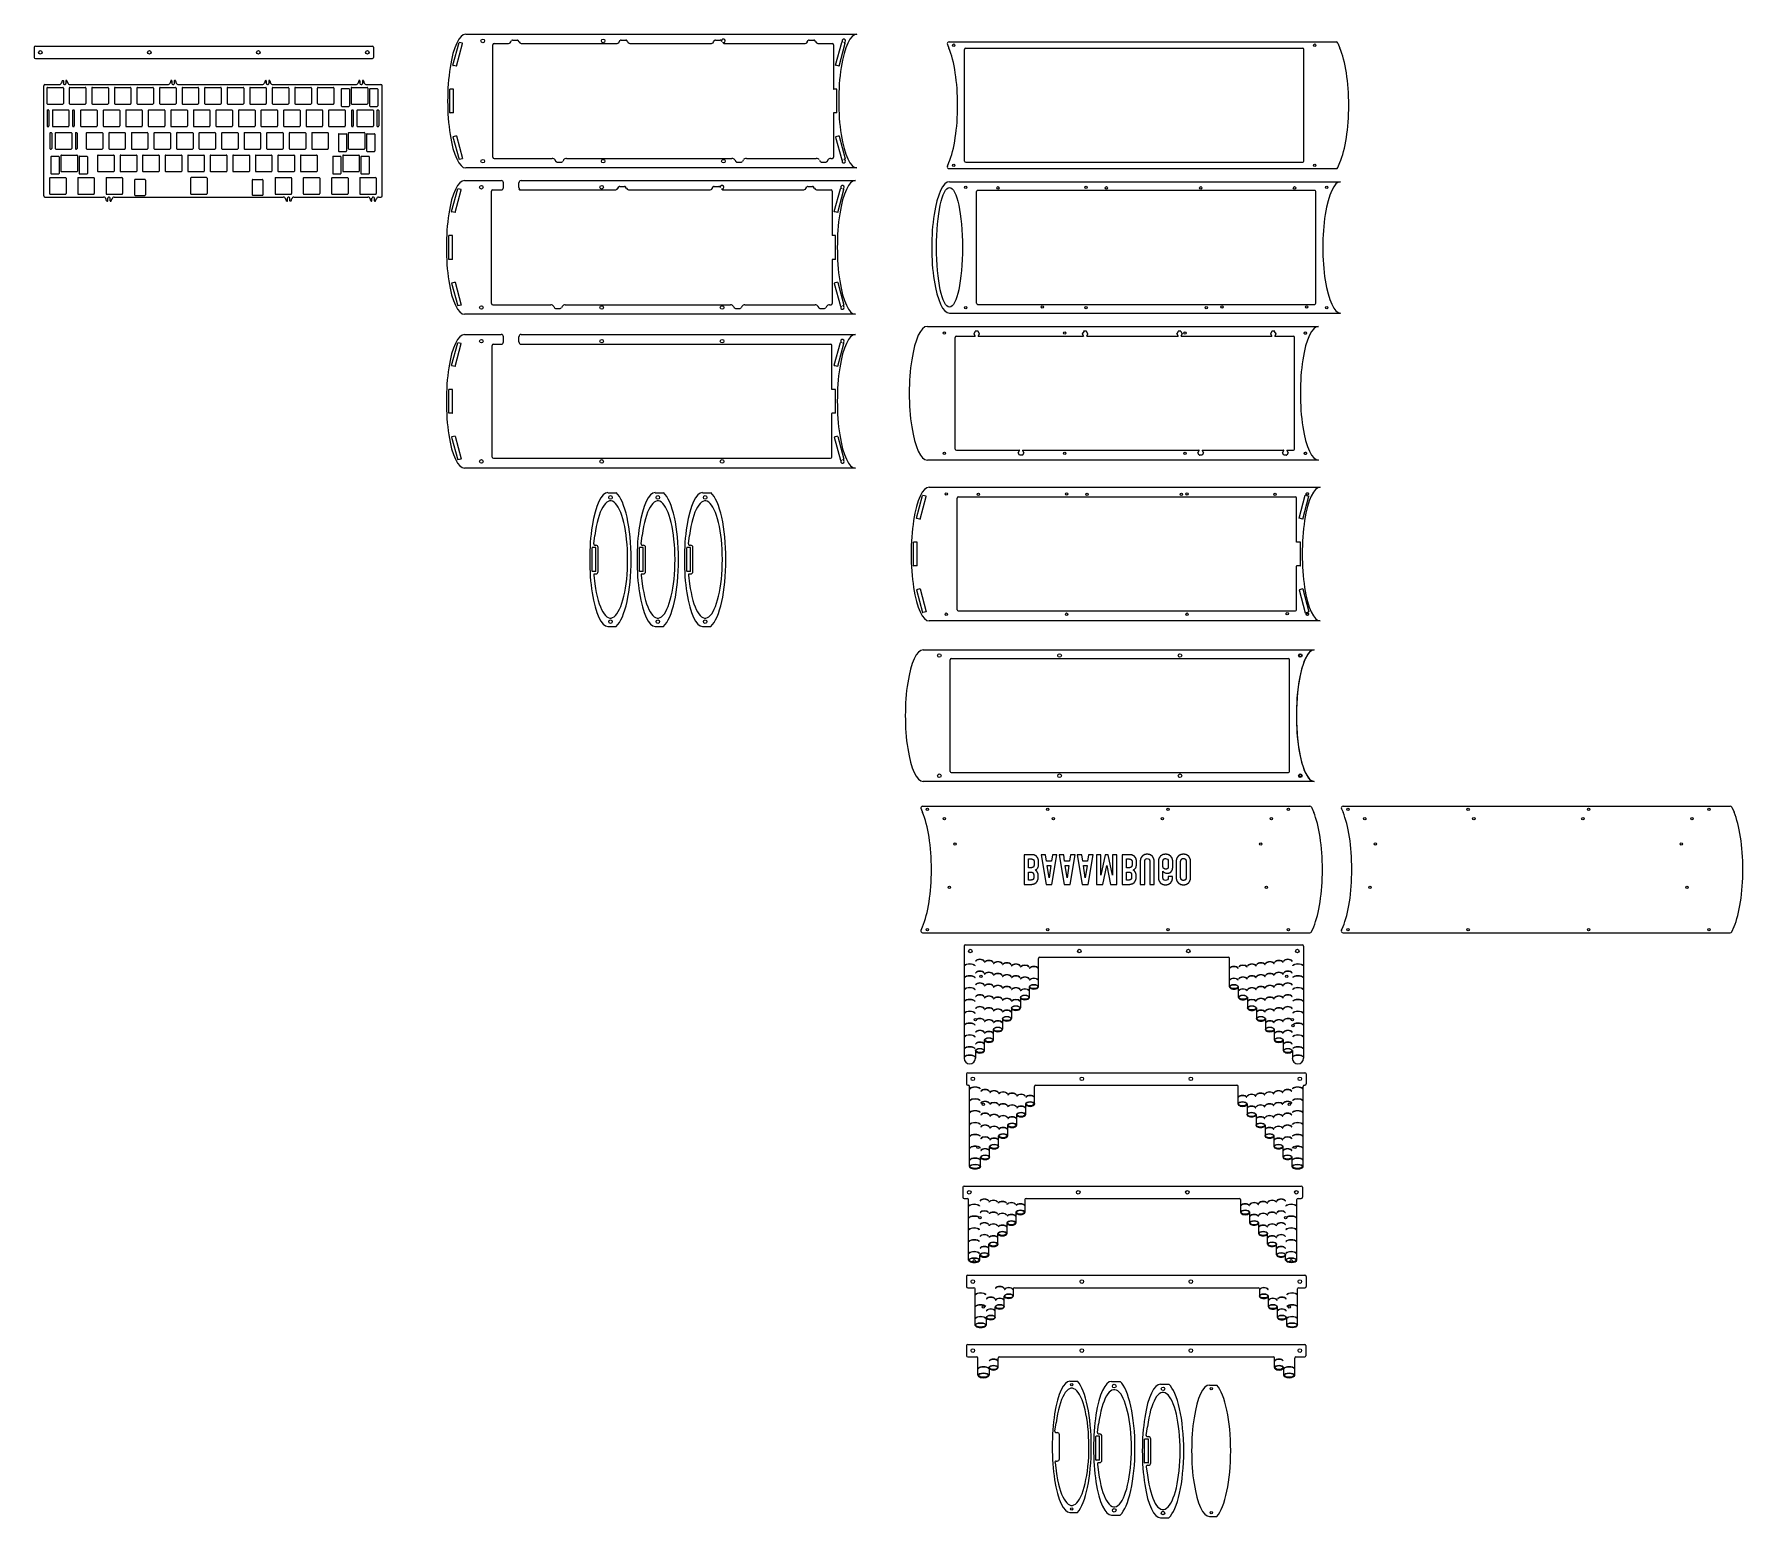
# Model space of a CAD drawing. Header units: millimetres. Extents: x -1211 to 233, y -1153 to 100.
import ezdxf

# ---------------------------------------------------------------- set-up
doc = ezdxf.new("R2010")
doc.units = ezdxf.units.MM
doc.layers.get('0').update_dxf_attribs({"lineweight": 25, "true_color": 0xffffff})
for name, color, linetype, lineweight, true_color in [('brass', 7, 'Continuous', 25, 0x000000), ('f1', 7, 'Continuous', 25, 0x000000), ('f2', 7, 'Continuous', 25, 0x000000), ('f3', 7, 'Continuous', 25, 0x000000), ('f4', 7, 'Continuous', 25, 0x000000), ('f5', 7, 'Continuous', 25, 0x000000), ('Plate', 7, 'Continuous', 25, 0x000000)]:
    doc.layers.add(name, color=color, linetype=linetype, lineweight=lineweight, true_color=true_color)

msp = doc.modelspace()

# ---------------------------------------------------------------- linework, layer by layer
for p, q in [((-846.4, 100.1), (-516, 100.1)), ((-823.4, -3.8), (-823.4, 91.1)), ((-822.4, 92.1), (-810.9, 92.1)), ((-808.4, 93.5), (-807.6, 94.7)), ((-806.8, 95.1), (-802.8, 95.1)), ((-801.2, 93.5), (-802, 94.7)), ((-798.7, 92.1), (-719.2, 92.1)), ((-716.7, 93.5), (-715.9, 94.7)), ((-715.1, 95.1), (-711.1, 95.1)), ((-709.5, 93.5), (-710.3, 94.7)), ((-707, 92.1), (-639.5, 92.1)), ((-637, 93.5), (-636.2, 94.7)), ((-635.4, 95.1), (-631.3, 95.1)), ((-630.3, 94.3), (-630.5, 94.7)), ((-627.2, 92.1), (-560.3, 92.1)), ((-557.8, 93.5), (-557, 94.7)), ((-556.2, 95.1), (-552.2, 95.1)), ((-550.6, 93.5), (-551.4, 94.7)), ((-548.1, 92.1), (-536.6, 92.1)), ((-535.6, 91.1), (-535.6, 53.8)), ((-439.5, 91.4), (-438.2, 88.3)), ((-438.1, 93.5), (-111, 93.5)), ((-425, -7.1), (-425, 87.2)), ((-424, 88.2), (-139.2, 88.2)), ((-138.2, -7.1), (-138.2, 87.2)), ((-109.6, 92.6), (-107.8, 88.3)), ((-1187.3, 60.8), (-1187.9, 58.8)), ((-1186.3, 60.7), (-1186.3, 58.5)), ((-1184.2, 60.7), (-1184.2, 58.5)), ((-1183.3, 60.8), (-1182.7, 58.8)), ((-1095.6, 60.8), (-1096.2, 58.8)), ((-1094.7, 60.7), (-1094.7, 58.5)), ((-1092.6, 60.7), (-1092.6, 58.5)), ((-1091.6, 60.8), (-1091, 58.8)), ((-1015.8, 60.8), (-1016.4, 58.8)), ((-1014.9, 60.7), (-1014.9, 58.5)), ((-1012.8, 60.7), (-1012.8, 58.5)), ((-1011.9, 60.8), (-1011.3, 58.8)), ((-936.7, 60.8), (-937.3, 58.8)), ((-935.8, 60.7), (-935.8, 58.5)), ((-933.7, 60.7), (-933.7, 58.5)), ((-932.7, 60.8), (-932.1, 58.8)), ((-1202.9, -36.5), (-1202.9, 56.5)), ((-1201.9, 57.5), (-1189.8, 57.5)), ((-1200.3, 54.6), (-1200.3, 41.6)), ((-1199.8, 55.1), (-1186.8, 55.1)), ((-1186.3, 54.6), (-1186.3, 41.6)), ((-1181.3, 54.6), (-1181.3, 41.6)), ((-1180.8, 57.5), (-1098.1, 57.5)), ((-1180.8, 55.1), (-1167.8, 55.1)), ((-1167.3, 54.6), (-1167.3, 41.6)), ((-1162.2, 54.6), (-1162.2, 41.6)), ((-1161.8, 55.1), (-1148.8, 55.1)), ((-1148.2, 54.6), (-1148.2, 41.6)), ((-1143.2, 54.6), (-1143.2, 41.6)), ((-1142.7, 55.1), (-1129.7, 55.1)), ((-1129.2, 54.6), (-1129.2, 41.6)), ((-1124.2, 54.6), (-1124.2, 41.6)), ((-1123.7, 55.1), (-1110.7, 55.1)), ((-1110.2, 54.6), (-1110.2, 41.6)), ((-1105.1, 54.6), (-1105.1, 41.6)), ((-1104.6, 55.1), (-1091.6, 55.1)), ((-1091.1, 54.6), (-1091.1, 41.6)), ((-1089.1, 57.5), (-1018.3, 57.5)), ((-1086.1, 54.6), (-1086.1, 41.6)), ((-1085.6, 55.1), (-1072.6, 55.1)), ((-1072.1, 54.6), (-1072.1, 41.6)), ((-1067, 54.6), (-1067, 41.6)), ((-1066.5, 55.1), (-1053.5, 55.1)), ((-1053, 54.6), (-1053, 41.6)), ((-1048, 54.6), (-1048, 41.6)), ((-1047.5, 55.1), (-1034.5, 55.1)), ((-1034, 54.6), (-1034, 41.6)), ((-1028.9, 54.6), (-1028.9, 41.6)), ((-1028.4, 55.1), (-1015.4, 55.1)), ((-1014.9, 54.6), (-1014.9, 41.6)), ((-1009.9, 54.6), (-1009.9, 41.6)), ((-1009.4, 57.5), (-939.2, 57.5)), ((-1009.4, 55.1), (-996.4, 55.1)), ((-995.9, 54.6), (-995.9, 41.6)), ((-990.8, 54.6), (-990.8, 41.6)), ((-990.3, 55.1), (-977.3, 55.1)), ((-976.8, 54.6), (-976.8, 41.6)), ((-971.8, 54.6), (-971.8, 41.6)), ((-971.2, 55.1), (-958.2, 55.1)), ((-957.8, 54.6), (-957.8, 41.6)), ((-951.6, 53.6), (-951.6, 39.6)), ((-951.1, 54.1), (-945.1, 54.1)), ((-944.6, 53.6), (-944.6, 39.6)), ((-943.2, 54.6), (-943.2, 41.6)), ((-942.7, 55.1), (-929.7, 55.1)), ((-930.2, 57.5), (-918.1, 57.5)), ((-929.2, 54.6), (-929.2, 41.6)), ((-927.7, 53.6), (-927.7, 39.6)), ((-927.2, 54.1), (-921.2, 54.1)), ((-920.7, 53.6), (-920.7, 39.6)), ((-917.1, -36.5), (-917.1, 56.5)), ((-1200.1, 35.6), (-1200.1, 22.6)), ((-1199.8, 41.1), (-1186.8, 41.1)), ((-1199.6, 36.1), (-1199.1, 36.1)), ((-1198.6, 35.6), (-1198.6, 22.6)), ((-1195.6, 35.6), (-1195.6, 22.6)), ((-1195.1, 36.1), (-1182.1, 36.1)), ((-1181.6, 35.6), (-1181.6, 22.6)), ((-1180.8, 41.1), (-1167.8, 41.1)), ((-1178.6, 35.6), (-1178.6, 22.6)), ((-1178.1, 36.1), (-1177.6, 36.1)), ((-1177.1, 35.6), (-1177.1, 22.6)), ((-1171.8, 35.6), (-1171.8, 22.6)), ((-1171.3, 36.1), (-1158.3, 36.1)), ((-1161.8, 41.1), (-1148.8, 41.1)), ((-1157.8, 35.6), (-1157.8, 22.6)), ((-1152.7, 35.6), (-1152.7, 22.6)), ((-1152.2, 36.1), (-1139.2, 36.1)), ((-1142.7, 41.1), (-1129.7, 41.1)), ((-1138.7, 35.6), (-1138.7, 22.6)), ((-1133.7, 35.6), (-1133.7, 22.6)), ((-1133.2, 36.1), (-1120.2, 36.1)), ((-1123.7, 41.1), (-1110.7, 41.1)), ((-1119.7, 35.6), (-1119.7, 22.6)), ((-1114.6, 35.6), (-1114.6, 22.6)), ((-1114.1, 36.1), (-1101.1, 36.1)), ((-1104.6, 41.1), (-1091.6, 41.1)), ((-1100.6, 35.6), (-1100.6, 22.6)), ((-1095.6, 35.6), (-1095.6, 22.6)), ((-1095.1, 36.1), (-1082.1, 36.1)), ((-1085.6, 41.1), (-1072.6, 41.1)), ((-1081.6, 35.6), (-1081.6, 22.6)), ((-1076.5, 35.6), (-1076.5, 22.6)), ((-1076, 36.1), (-1063, 36.1)), ((-1066.5, 41.1), (-1053.5, 41.1)), ((-1062.5, 35.6), (-1062.5, 22.6)), ((-1057.5, 35.6), (-1057.5, 22.6)), ((-1057, 36.1), (-1044, 36.1)), ((-1047.5, 41.1), (-1034.5, 41.1)), ((-1043.5, 35.6), (-1043.5, 22.6)), ((-1038.4, 35.6), (-1038.4, 22.6)), ((-1037.9, 36.1), (-1024.9, 36.1)), ((-1028.4, 41.1), (-1015.4, 41.1)), ((-1024.4, 35.6), (-1024.4, 22.6)), ((-1019.4, 35.6), (-1019.4, 22.6)), ((-1018.9, 36.1), (-1005.9, 36.1)), ((-1009.4, 41.1), (-996.4, 41.1)), ((-1005.4, 35.6), (-1005.4, 22.6)), ((-1000.3, 35.6), (-1000.3, 22.6)), ((-999.8, 36.1), (-986.8, 36.1)), ((-990.3, 41.1), (-977.3, 41.1)), ((-986.3, 35.6), (-986.3, 22.6)), ((-981.3, 35.6), (-981.3, 22.6)), ((-980.8, 36.1), (-967.8, 36.1)), ((-971.2, 41.1), (-958.2, 41.1)), ((-967.3, 35.6), (-967.3, 22.6)), ((-962.2, 35.6), (-962.2, 22.6)), ((-961.7, 36.1), (-948.7, 36.1)), ((-951.1, 39.1), (-945.1, 39.1)), ((-948.2, 35.6), (-948.2, 22.6)), ((-942.9, 35.6), (-942.9, 22.6)), ((-942.7, 41.1), (-929.7, 41.1)), ((-942.4, 36.1), (-941.9, 36.1)), ((-941.4, 35.6), (-941.4, 22.6)), ((-938.4, 35.6), (-938.4, 22.6)), ((-937.9, 36.1), (-924.9, 36.1)), ((-927.2, 39.1), (-921.2, 39.1)), ((-924.4, 35.6), (-924.4, 22.6)), ((-921.4, 35.6), (-921.4, 22.6)), ((-920.9, 36.1), (-920.4, 36.1)), ((-919.9, 35.6), (-919.9, 22.6)), ((-535.6, 33.5), (-535.6, -3.8)), ((-1199.6, 22.1), (-1199.1, 22.1)), ((-1197.7, 16.5), (-1197.7, 3.5)), ((-1197.2, 17), (-1196.7, 17)), ((-1196.2, 16.5), (-1196.2, 3.5)), ((-1195.1, 22.1), (-1182.1, 22.1)), ((-1193.2, 16.5), (-1193.2, 3.5)), ((-1192.7, 17), (-1179.7, 17)), ((-1179.2, 16.5), (-1179.2, 3.5)), ((-1178.1, 22.1), (-1177.6, 22.1)), ((-1176.2, 16.5), (-1176.2, 3.5)), ((-1175.7, 17), (-1175.2, 17)), ((-1174.7, 16.5), (-1174.7, 3.5)), ((-1171.3, 22.1), (-1158.3, 22.1)), ((-1167, 16.5), (-1167, 3.5)), ((-1166.5, 17), (-1153.5, 17)), ((-1153, 16.5), (-1153, 3.5)), ((-1152.2, 22.1), (-1139.2, 22.1)), ((-1148, 16.5), (-1148, 3.5)), ((-1147.5, 17), (-1134.5, 17)), ((-1134, 16.5), (-1134, 3.5)), ((-1133.2, 22.1), (-1120.2, 22.1)), ((-1128.9, 16.5), (-1128.9, 3.5)), ((-1128.4, 17), (-1115.4, 17)), ((-1114.9, 16.5), (-1114.9, 3.5)), ((-1114.1, 22.1), (-1101.1, 22.1)), ((-1109.9, 16.5), (-1109.9, 3.5)), ((-1109.4, 17), (-1096.4, 17)), ((-1095.9, 16.5), (-1095.9, 3.5)), ((-1095.1, 22.1), (-1082.1, 22.1)), ((-1090.8, 16.5), (-1090.8, 3.5)), ((-1090.3, 17), (-1077.3, 17)), ((-1076.8, 16.5), (-1076.8, 3.5)), ((-1076, 22.1), (-1063, 22.1)), ((-1071.8, 16.5), (-1071.8, 3.5)), ((-1071.3, 17), (-1058.3, 17)), ((-1057.8, 16.5), (-1057.8, 3.5)), ((-1057, 22.1), (-1044, 22.1)), ((-1052.7, 16.5), (-1052.7, 3.5)), ((-1052.2, 17), (-1039.2, 17)), ((-1038.7, 16.5), (-1038.7, 3.5)), ((-1037.9, 22.1), (-1024.9, 22.1)), ((-1033.7, 16.5), (-1033.7, 3.5)), ((-1033.2, 17), (-1020.2, 17)), ((-1019.7, 16.5), (-1019.7, 3.5)), ((-1018.9, 22.1), (-1005.9, 22.1)), ((-1014.6, 16.5), (-1014.6, 3.5)), ((-1014.1, 17), (-1001.1, 17)), ((-1000.6, 16.5), (-1000.6, 3.5)), ((-999.8, 22.1), (-986.8, 22.1)), ((-995.6, 16.5), (-995.6, 3.5)), ((-995.1, 17), (-982.1, 17)), ((-981.6, 16.5), (-981.6, 3.5)), ((-980.8, 22.1), (-967.8, 22.1)), ((-976.5, 16.5), (-976.5, 3.5)), ((-976, 17), (-963, 17)), ((-962.5, 16.5), (-962.5, 3.5)), ((-961.7, 22.1), (-948.7, 22.1)), ((-954, 15.5), (-954, 1.5)), ((-953.5, 16), (-947.5, 16)), ((-947, 15.5), (-947, 1.5)), ((-945.6, 16.5), (-945.6, 3.5)), ((-945.1, 17), (-932.1, 17)), ((-942.4, 22.1), (-941.9, 22.1)), ((-937.9, 22.1), (-924.9, 22.1)), ((-931.6, 16.5), (-931.6, 3.5)), ((-930.1, 15.5), (-930.1, 1.5)), ((-929.6, 16), (-923.6, 16)), ((-923.1, 15.5), (-923.1, 1.5)), ((-920.9, 22.1), (-920.4, 22.1)), ((-1197.2, 3), (-1196.7, 3)), ((-1192.7, 3), (-1179.7, 3)), ((-1175.7, 3), (-1175.2, 3)), ((-1166.5, 3), (-1153.5, 3)), ((-1147.5, 3), (-1134.5, 3)), ((-1128.4, 3), (-1115.4, 3)), ((-1109.4, 3), (-1096.4, 3)), ((-1090.3, 3), (-1077.3, 3)), ((-1071.3, 3), (-1058.3, 3)), ((-1052.2, 3), (-1039.2, 3)), ((-1033.2, 3), (-1020.2, 3)), ((-1014.1, 3), (-1001.1, 3)), ((-995.1, 3), (-982.1, 3)), ((-976, 3), (-963, 3)), ((-953.5, 1), (-947.5, 1)), ((-945.1, 3), (-932.1, 3)), ((-929.6, 1), (-923.6, 1)), ((-1196.9, -3.5), (-1196.9, -17.5)), ((-1196.4, -3), (-1190.4, -3)), ((-1189.9, -3.5), (-1189.9, -17.5)), ((-1188.4, -2.5), (-1188.4, -15.5)), ((-1187.9, -2), (-1174.9, -2)), ((-1174.4, -2.5), (-1174.4, -15.5)), ((-1173, -3.5), (-1173, -17.5)), ((-1172.5, -3), (-1166.5, -3)), ((-1166, -3.5), (-1166, -17.5)), ((-1157.5, -2.5), (-1157.5, -15.5)), ((-1157, -2), (-1144, -2)), ((-1143.5, -2.5), (-1143.5, -15.5)), ((-1138.4, -2.5), (-1138.4, -15.5)), ((-1137.9, -2), (-1124.9, -2)), ((-1124.4, -2.5), (-1124.4, -15.5)), ((-1119.4, -2.5), (-1119.4, -15.5)), ((-1118.9, -2), (-1105.9, -2)), ((-1105.4, -2.5), (-1105.4, -15.5)), ((-1100.3, -2.5), (-1100.3, -15.5)), ((-1099.8, -2), (-1086.8, -2)), ((-1086.3, -2.5), (-1086.3, -15.5)), ((-1081.3, -2.5), (-1081.3, -15.5)), ((-1080.8, -2), (-1067.8, -2)), ((-1067.3, -2.5), (-1067.3, -15.5)), ((-1062.2, -2.5), (-1062.2, -15.5)), ((-1061.7, -2), (-1048.7, -2)), ((-1048.2, -2.5), (-1048.2, -15.5)), ((-1043.2, -2.5), (-1043.2, -15.5)), ((-1042.7, -2), (-1029.7, -2)), ((-1029.2, -2.5), (-1029.2, -15.5)), ((-1024.1, -2.5), (-1024.1, -15.5)), ((-1023.6, -2), (-1010.6, -2)), ((-1010.1, -2.5), (-1010.1, -15.5)), ((-1005.1, -2.5), (-1005.1, -15.5)), ((-1004.6, -2), (-991.6, -2)), ((-991.1, -2.5), (-991.1, -15.5)), ((-986, -2.5), (-986, -15.5)), ((-985.5, -2), (-972.5, -2)), ((-972, -2.5), (-972, -15.5)), ((-958.8, -3.5), (-958.8, -17.5)), ((-958.3, -3), (-952.3, -3)), ((-951.8, -3.5), (-951.8, -17.5)), ((-950.3, -2.5), (-950.3, -15.5)), ((-949.8, -2), (-936.8, -2)), ((-936.3, -2.5), (-936.3, -15.5)), ((-934.9, -3.5), (-934.9, -17.5)), ((-934.4, -3), (-928.4, -3)), ((-927.9, -3.5), (-927.9, -17.5)), ((-516, -12.8), (-846.4, -12.8)), ((-822.4, -4.8), (-773.5, -4.8)), ((-771, -6.2), (-770.2, -7.4)), ((-769.3, -7.9), (-765.3, -7.9)), ((-763.7, -6.2), (-764.5, -7.4)), ((-761.2, -4.8), (-621.6, -4.8)), ((-619.1, -6.2), (-618.3, -7.4)), ((-617.5, -7.9), (-613.5, -7.9)), ((-611.9, -6.2), (-612.6, -7.4)), ((-609.3, -4.8), (-550.2, -4.8)), ((-547.6, -6.2), (-546.9, -7.4)), ((-546, -7.9), (-542, -7.9)), ((-540.4, -6.2), (-541.2, -7.4)), ((-537.9, -4.8), (-536.6, -4.8)), ((-439.5, -11.4), (-438.2, -8.3)), ((-438.1, -13.5), (-111, -13.5)), ((-424, -8.1), (-139.2, -8.1)), ((-109.6, -12.6), (-107.8, -8.3)), ((-1198, -21.6), (-1198, -34.6)), ((-1197.5, -21.1), (-1184.5, -21.1)), ((-1196.4, -18), (-1190.4, -18)), ((-1187.9, -16), (-1174.9, -16)), ((-1184, -21.6), (-1184, -34.6)), ((-1174.2, -21.6), (-1174.2, -34.6)), ((-1173.7, -21.1), (-1160.7, -21.1)), ((-1172.5, -18), (-1166.5, -18)), ((-1160.2, -21.6), (-1160.2, -34.6)), ((-1157, -16), (-1144, -16)), ((-1150.3, -21.6), (-1150.3, -34.6)), ((-1149.8, -21.1), (-1136.8, -21.1)), ((-1137.9, -16), (-1124.9, -16)), ((-1136.3, -21.6), (-1136.3, -34.6)), ((-1118.9, -16), (-1105.9, -16)), ((-1117, -23.1), (-1117, -35.6)), ((-1099.8, -16), (-1086.8, -16)), ((-1080.8, -16), (-1067.8, -16)), ((-1078.9, -21.6), (-1078.9, -34.6)), ((-1064.9, -21.6), (-1064.9, -34.6)), ((-1061.7, -16), (-1048.7, -16)), ((-1042.7, -16), (-1029.7, -16)), ((-1026.8, -23.1), (-1026.8, -35.6)), ((-1023.6, -16), (-1010.6, -16)), ((-1007.5, -21.6), (-1007.5, -34.6)), ((-1007, -21.1), (-994, -21.1)), ((-1004.6, -16), (-991.6, -16)), ((-993.5, -21.6), (-993.5, -34.6)), ((-985.5, -16), (-972.5, -16)), ((-983.7, -21.6), (-983.7, -34.6)), ((-983.2, -21.1), (-970.2, -21.1)), ((-969.7, -21.6), (-969.7, -34.6)), ((-959.8, -21.6), (-959.8, -34.6)), ((-959.3, -21.1), (-946.3, -21.1)), ((-958.3, -18), (-952.3, -18)), ((-949.8, -16), (-936.8, -16)), ((-945.8, -21.6), (-945.8, -34.6)), ((-936, -21.6), (-936, -34.6)), ((-935.5, -21.1), (-922.5, -21.1)), ((-934.4, -18), (-928.4, -18)), ((-922, -21.6), (-922, -34.6)), ((-847.5, -23.5), (-816.5, -23.5)), ((-814.5, -29.5), (-814.5, -25.5)), ((-801.5, -29.5), (-801.5, -25.5)), ((-799.5, -23.5), (-517.2, -23.5)), ((-716.2, -28.5), (-712.2, -28.5)), ((-636.5, -28.5), (-632.5, -28.5)), ((-557.3, -28.5), (-553.3, -28.5)), ((-437.7, -24.5), (-107.3, -24.5)), ((-1201.9, -37.5), (-1152.3, -37.5)), ((-1197.5, -35.1), (-1184.5, -35.1)), ((-1173.7, -35.1), (-1160.7, -35.1)), ((-1149.8, -40.8), (-1150.4, -38.8)), ((-1149.8, -35.1), (-1136.8, -35.1)), ((-1148.9, -40.7), (-1148.9, -38.5)), ((-1146.8, -40.7), (-1146.8, -38.5)), ((-1145.9, -40.8), (-1145.2, -38.8)), ((-1143.3, -37.5), (-1000.5, -37.5)), ((-1078.4, -35.1), (-1065.4, -35.1)), ((-1007, -35.1), (-994, -35.1)), ((-997.9, -40.8), (-998.6, -38.8)), ((-997, -40.7), (-997, -38.5)), ((-994.9, -40.7), (-994.9, -38.5)), ((-994, -40.8), (-993.4, -38.8)), ((-991.5, -37.5), (-929, -37.5)), ((-983.2, -35.1), (-970.2, -35.1)), ((-959.3, -35.1), (-946.3, -35.1)), ((-935.5, -35.1), (-922.5, -35.1)), ((-926.5, -40.8), (-927.1, -38.8)), ((-925.6, -40.7), (-925.6, -38.5)), ((-923.5, -40.7), (-923.5, -38.5)), ((-922.6, -40.8), (-921.9, -38.8)), ((-920, -37.5), (-918.1, -37.5)), ((-824.5, -127.5), (-824.5, -32.5)), ((-823.5, -31.5), (-816.5, -31.5)), ((-799.5, -31.5), (-720.4, -31.5)), ((-717.9, -30.2), (-717.1, -28.9)), ((-710.6, -30.2), (-711.4, -28.9)), ((-708.1, -31.5), (-640.6, -31.5)), ((-638.1, -30.2), (-637.3, -28.9)), ((-631.4, -29.3), (-631.6, -28.9)), ((-628.3, -31.5), (-561.5, -31.5)), ((-559, -30.2), (-558.2, -28.9)), ((-551.7, -30.2), (-552.5, -28.9)), ((-549.2, -31.5), (-537.8, -31.5)), ((-536.8, -32.5), (-536.8, -69.9)), ((-414.9, -127.1), (-414.9, -32.8)), ((-413.9, -31.8), (-129.1, -31.8)), ((-128.1, -127.1), (-128.1, -32.8)), ((-536.8, -90.2), (-536.8, -127.5)), ((-823.5, -128.5), (-774.6, -128.5)), ((-772.1, -129.8), (-771.3, -131.1)), ((-764.9, -129.8), (-765.6, -131.1)), ((-762.3, -128.5), (-622.7, -128.5)), ((-620.2, -129.8), (-619.5, -131.1)), ((-613, -129.8), (-613.8, -131.1)), ((-610.5, -128.5), (-551.3, -128.5)), ((-548.8, -129.8), (-548, -131.1)), ((-541.6, -129.8), (-542.3, -131.1)), ((-539, -128.5), (-537.8, -128.5)), ((-413.9, -128.1), (-129.1, -128.1)), ((-517.2, -136.5), (-847.5, -136.5)), ((-770.5, -131.5), (-766.5, -131.5)), ((-618.6, -131.5), (-614.6, -131.5)), ((-547.2, -131.5), (-543.2, -131.5)), ((-437.7, -135.5), (-107.3, -135.5)), ((-847.5, -153.5), (-816.5, -153.5)), ((-814.5, -159.8), (-814.5, -155.5)), ((-801.5, -159.8), (-801.5, -155.5)), ((-799.5, -153.5), (-517.2, -153.5)), ((-456.4, -146.7), (-126, -146.7)), ((-432.9, -250.3), (-432.9, -156)), ((-431.9, -155), (-416.2, -155)), ((-416, -150.9), (-417.2, -152.9)), ((-417.2, -153), (-416.1, -154.9)), ((-413.6, -150.8), (-416, -150.8)), ((-412.4, -152.9), (-413.6, -150.9)), ((-413.5, -154.9), (-412.4, -153)), ((-413.4, -155), (-324.5, -155)), ((-324.3, -150.9), (-325.5, -152.9)), ((-325.5, -153), (-324.4, -154.9)), ((-321.9, -150.8), (-324.3, -150.8)), ((-320.7, -152.9), (-321.9, -150.9)), ((-321.8, -154.9), (-320.7, -153)), ((-321.7, -155), (-244.7, -155)), ((-244.6, -150.9), (-245.7, -152.9)), ((-245.7, -153), (-244.6, -154.9)), ((-242.2, -150.8), (-244.5, -150.8)), ((-241, -152.9), (-242.1, -150.9)), ((-242.1, -154.9), (-241, -153)), ((-242, -155), (-165.6, -155)), ((-165.4, -150.9), (-166.6, -152.9)), ((-166.6, -153), (-165.5, -154.9)), ((-163, -150.8), (-165.4, -150.8)), ((-161.8, -152.9), (-163, -150.9)), ((-162.9, -154.9), (-161.8, -153)), ((-162.8, -155), (-147.1, -155)), ((-146.1, -250.3), (-146.1, -156)), ((-824, -257.1), (-824, -162.8)), ((-823, -161.8), (-816.5, -161.8)), ((-799.5, -161.8), (-538.2, -161.8)), ((-537.2, -199.9), (-537.2, -162.8)), ((-537.2, -257.1), (-537.2, -220.2)), ((-823, -258.1), (-538.2, -258.1)), ((-126, -259.7), (-456.4, -259.7)), ((-431.9, -251.3), (-378.7, -251.3)), ((-379.7, -253.4), (-378.6, -251.5)), ((-378.6, -255.5), (-379.7, -253.5)), ((-376.2, -255.5), (-378.5, -255.5)), ((-374.9, -253.5), (-376.1, -255.5)), ((-376, -251.3), (-226.9, -251.3)), ((-376, -251.5), (-374.9, -253.4)), ((-227.9, -253.4), (-226.8, -251.5)), ((-226.7, -255.5), (-227.9, -253.5)), ((-224.3, -255.5), (-226.6, -255.5)), ((-224.2, -251.5), (-223.1, -253.4)), ((-223.1, -253.5), (-224.2, -255.5)), ((-224.1, -251.3), (-155.4, -251.3)), ((-156.4, -253.4), (-155.3, -251.5)), ((-155.3, -255.5), (-156.4, -253.5)), ((-152.9, -255.5), (-155.2, -255.5)), ((-151.6, -253.5), (-152.8, -255.5)), ((-152.7, -251.5), (-151.6, -253.4)), ((-152.6, -251.3), (-147.1, -251.3)), ((-517.2, -266.5), (-847.5, -266.5)), ((-726.4, -287.2), (-719.2, -287.2)), ((-686.4, -287.2), (-679.2, -287.2)), ((-646.4, -287.2), (-639.2, -287.2)), ((-454.8, -282.5), (-124.4, -282.5)), ((-431.3, -386.1), (-431.3, -291.8)), ((-430.3, -290.8), (-145.5, -290.8)), ((-144.5, -328.9), (-144.5, -291.8)), ((-738.3, -330.4), (-737.4, -323.3)), ((-737.3, -331.5), (-736.5, -331.5)), ((-698.3, -330.4), (-697.4, -323.3)), ((-697.3, -331.5), (-696.5, -331.5)), ((-658.3, -330.4), (-657.4, -323.3)), ((-657.3, -331.5), (-656.5, -331.5)), ((-734.5, -353.8), (-734.5, -333.5)), ((-694.5, -353.8), (-694.5, -333.5)), ((-654.5, -353.8), (-654.5, -333.5)), ((-738.3, -356.9), (-737.3, -364.1)), ((-737.3, -355.8), (-736.5, -355.8)), ((-698.3, -356.9), (-697.3, -364.1)), ((-697.3, -355.8), (-696.5, -355.8)), ((-658.3, -356.9), (-657.3, -364.1)), ((-657.3, -355.8), (-656.5, -355.8)), ((-144.5, -386.1), (-144.5, -349.2)), ((-430.3, -387.1), (-145.5, -387.1)), ((-726.4, -400.1), (-719.2, -400.1)), ((-686.4, -400.1), (-679.2, -400.1)), ((-646.4, -400.1), (-639.2, -400.1)), ((-124.4, -395.5), (-454.8, -395.5)), ((-460, -420), (-129.6, -420)), ((-437.2, -522.6), (-437.2, -428.3)), ((-436.2, -427.3), (-151.4, -427.3)), ((-150.4, -522.6), (-150.4, -428.3)), ((-131.4, -420.4), (-131.6, -420.5)), ((-460, -530.9), (-129.6, -530.9)), ((-436.2, -523.6), (-151.4, -523.6)), ((-131.4, -530.5), (-131.6, -530.4)), ((-461.7, -554.1), (-460.4, -557.2)), ((-460.4, -552), (-133.2, -552)), ((-131.9, -552.9), (-130, -557.2)), ((-106.5, -554.1), (-105.2, -557.1)), ((-105.2, -552), (221.9, -552)), ((223.3, -552.9), (225.1, -557.1)), ((-461.7, -656.8), (-460.4, -653.8)), ((-460.4, -658.9), (-133.2, -658.9)), ((-131.9, -658), (-130, -653.8)), ((-106.5, -656.8), (-105.2, -653.7)), ((-105.2, -658.9), (221.9, -658.9)), ((223.3, -658), (225.1, -653.7)), ((-422.2, -787.6), (-421.9, -787.6)), ((-364.8, -787.6), (-194.9, -787.6)), ((-425.3, -883.3), (-422.5, -883.3)), ((-373, -883.3), (-192.7, -883.3)), ((-382.8, -958.7), (-176.9, -958.7)), ((-395.7, -1017.1), (-164.1, -1017.1)), ((-335.9, -1037.6), (-329.5, -1037.6)), ((-300.7, -1037.8), (-293.6, -1037.8)), ((-259.5, -1040.1), (-252.4, -1040.1)), ((-218.1, -1040.9), (-211.7, -1040.9)), ((-348.6, -1079.8), (-347.6, -1072.7)), ((-347.6, -1081), (-346.8, -1081)), ((-312.6, -1081.1), (-311.7, -1073.9)), ((-311.7, -1082.2), (-310.9, -1082.2)), ((-271.5, -1083.4), (-270.5, -1076.2)), ((-344.8, -1103.2), (-344.8, -1083)), ((-308.9, -1104.4), (-308.9, -1084.2)), ((-270.5, -1084.5), (-269.7, -1084.5)), ((-267.7, -1106.7), (-267.7, -1086.5)), ((-348.5, -1106.3), (-347.6, -1113.5)), ((-347.6, -1105.2), (-346.8, -1105.2)), ((-312.6, -1107.6), (-311.7, -1114.8)), ((-311.7, -1106.4), (-310.9, -1106.4)), ((-271.5, -1109.9), (-270.5, -1117.1)), ((-270.5, -1108.7), (-269.7, -1108.7)), ((-335.9, -1148.5), (-329.5, -1148.5)), ((-300.7, -1150.7), (-293.6, -1150.7)), ((-259.5, -1153), (-252.4, -1153)), ((-218.1, -1151.8), (-211.7, -1151.8))]:
    msp.add_line(p, q)
at = {"color": 7, "true_color": 0x000000}
for p, q in [((-1126.1, -23.1), (-1126.1, -35.6)), ((-1117.5, -22.6), (-1125.6, -22.6)), ((-1065.4, -21.1), (-1078.4, -21.1)), ((-1026.3, -22.6), (-1018.2, -22.6)), ((-1017.7, -23.1), (-1017.7, -35.6)), ((-1125.6, -36.1), (-1117.5, -36.1)), ((-1018.2, -36.1), (-1026.3, -36.1))]:
    msp.add_line(p, q, dxfattribs=at)
at = {"color": 5, "true_color": 0x0000ff, "flags": 128}
for points in [[(-365.2, -605.9, 0.156907), (-363.1, -604, 0.134483), (-362.4, -601), (-362.4, -598.9), (-362.4, -598.9), (-362.4, -598.9), (-362.4, -598.9), (-362.4, -598.8), (-362.4, -598.8), (-362.4, -598.8), (-362.4, -598.8), (-362.4, -598.8), (-362.4, -598.7), (-362.4, -598.7), (-362.4, -598.7), (-362.4, -598.7), (-362.4, -598.7), (-362.4, -598.6), (-362.4, -598.6), (-362.4, -598.6), (-362.4, -598.6), (-362.4, -598.6), (-362.4, -598.5), (-362.4, -598.5), (-362.4, -598.5), (-362.4, -598.5), (-362.4, -598.4), (-362.4, -598.4), (-362.4, -598.4), (-362.4, -598.4), (-362.4, -598.4), (-362.4, -598.3), (-362.4, -598.3), (-362.4, -598.3), (-362.4, -598.3), (-362.4, -598.3), (-362.4, -598.2), (-362.4, -598.2), (-362.4, -598.2), (-362.4, -598.2), (-362.4, -598.2), (-362.4, -598.1), (-362.4, -598.1), (-362.4, -598.1), (-362.4, -598.1), (-362.4, -598.1), (-362.4, -598), (-362.4, -598), (-362.4, -598), (-362.4, -598), (-362.4, -598), (-362.4, -597.9), (-362.4, -597.9), (-362.5, -597.9), (-362.5, -597.9), (-362.5, -597.9), (-362.5, -597.9), (-362.5, -597.8), (-362.5, -597.8), (-362.5, -597.8), (-362.5, -597.8), (-362.5, -597.8), (-362.5, -597.7), (-362.5, -597.7), (-362.5, -597.7), (-362.5, -597.7), (-362.5, -597.7), (-362.5, -597.6), (-362.5, -597.6), (-362.5, -597.6), (-362.5, -597.6), (-362.5, -597.6), (-362.5, -597.5), (-362.5, -597.5), (-362.5, -597.5), (-362.5, -597.5), (-362.5, -597.5), (-362.5, -597.4), (-362.5, -597.4), (-362.5, -597.4), (-362.5, -597.4), (-362.5, -597.4), (-362.5, -597.4), (-362.5, -597.3), (-362.5, -597.3), (-362.6, -597.3), (-362.6, -597.3), (-362.6, -597.3), (-362.6, -597.2), (-362.6, -597.2), (-362.6, -597.2), (-362.6, -597.2), (-362.6, -597.2), (-362.6, -597.2), (-362.6, -597.1), (-362.6, -597.1), (-362.6, -597.1), (-362.6, -597.1), (-362.6, -597.1), (-362.6, -597), (-362.6, -597), (-362.6, -597), (-362.6, -597), (-362.6, -597), (-362.6, -597), (-362.6, -596.9), (-362.6, -596.9), (-362.7, -596.9), (-362.7, -596.9), (-362.7, -596.9), (-362.7, -596.8), (-362.7, -596.8), (-362.7, -596.8), (-362.7, -596.8), (-362.7, -596.8), (-362.7, -596.8), (-362.7, -596.7), (-362.7, -596.7), (-362.7, -596.7), (-362.7, -596.7), (-362.7, -596.7), (-362.7, -596.7), (-362.7, -596.6), (-362.7, -596.6), (-362.7, -596.6), (-362.8, -596.6), (-362.8, -596.6), (-362.8, -596.6), (-362.8, -596.5), (-362.8, -596.5), (-362.8, -596.5), (-362.8, -596.5), (-362.8, -596.5), (-362.8, -596.5), (-362.8, -596.4), (-362.8, -596.4), (-362.8, -596.4), (-362.8, -596.4), (-362.8, -596.4), (-362.8, -596.4), (-362.8, -596.3), (-362.9, -596.3), (-362.9, -596.3), (-362.9, -596.3), (-362.9, -596.3), (-362.9, -596.3), (-362.9, -596.2), (-362.9, -596.2), (-362.9, -596.2), (-362.9, -596.2), (-362.9, -596.2), (-362.9, -596.2), (-362.9, -596.1), (-362.9, -596.1), (-362.9, -596.1), (-363, -596.1), (-363, -596.1), (-363, -596.1), (-363, -596), (-363, -596), (-363, -596), (-363, -596), (-363, -596), (-363, -596), (-363, -595.9), (-363, -595.9), (-363, -595.9), (-363, -595.9), (-363.1, -595.9), (-363.1, -595.9), (-363.1, -595.9), (-363.1, -595.8), (-363.1, -595.8), (-363.1, -595.8), (-363.1, -595.8), (-363.1, -595.8), (-363.1, -595.8), (-363.1, -595.7), (-363.1, -595.7), (-363.1, -595.7), (-363.2, -595.7), (-363.2, -595.7), (-363.2, -595.7), (-363.2, -595.6), (-363.2, -595.6), (-363.2, -595.6), (-363.2, -595.6), (-363.2, -595.6), (-363.2, -595.6), (-363.2, -595.6), (-363.2, -595.5), (-363.3, -595.5), (-363.3, -595.5), (-363.3, -595.5), (-363.3, -595.5), (-363.3, -595.5), (-363.3, -595.5), (-363.3, -595.4), (-363.3, -595.4), (-363.3, -595.4), (-363.3, -595.4), (-363.4, -595.4), (-363.4, -595.4), (-363.4, -595.4), (-363.4, -595.3), (-363.4, -595.3), (-363.4, -595.3), (-363.4, -595.3), (-363.4, -595.3), (-363.4, -595.3), (-363.4, -595.3), (-363.4, -595.2), (-363.5, -595.2), (-363.5, -595.2), (-363.5, -595.2), (-363.5, -595.2), (-363.5, -595.2), (-363.5, -595.2), (-363.5, -595.1), (-363.5, -595.1), (-363.5, -595.1), (-363.6, -595.1), (-363.6, -595.1), (-363.6, -595.1), (-363.6, -595.1), (-363.6, -595), (-363.6, -595), (-363.6, -595), (-363.6, -595), (-363.6, -595), (-363.7, -595), (-363.7, -595), (-363.7, -594.9), (-363.7, -594.9), (-363.7, -594.9), (-363.7, -594.9), (-363.7, -594.9), (-363.7, -594.9), (-363.7, -594.9), (-363.8, -594.8), (-363.8, -594.8), (-363.8, -594.8), (-363.8, -594.8), (-363.8, -594.8), (-363.8, -594.8), (-363.8, -594.8), (-363.8, -594.8), (-363.8, -594.7), (-363.9, -594.7), (-363.9, -594.7), (-363.9, -594.7), (-363.9, -594.7), (-363.9, -594.7), (-363.9, -594.7), (-363.9, -594.7), (-363.9, -594.6), (-364, -594.6), (-364, -594.6), (-364, -594.6), (-364, -594.6), (-364, -594.6), (-364, -594.6), (-364, -594.6), (-364, -594.5), (-364.1, -594.5), (-364.1, -594.5), (-364.1, -594.5), (-364.1, -594.5), (-364.1, -594.5), (-364.1, -594.5), (-364.1, -594.5), (-364.1, -594.4), (-364.2, -594.4), (-364.2, -594.4), (-364.2, -594.4), (-364.2, -594.4), (-364.2, -594.4), (-364.2, -594.4), (-364.2, -594.4), (-364.3, -594.3), (-364.3, -594.3), (-364.3, -594.3), (-364.3, -594.3), (-364.3, -594.3), (-364.3, -594.3), (-364.3, -594.3), (-364.3, -594.3), (-364.4, -594.3), (-364.4, -594.2), (-364.4, -594.2), (-364.4, -594.2), (-364.4, -594.2), (-364.4, -594.2), (-364.4, -594.2), (-364.5, -594.2), (-364.5, -594.2), (-364.5, -594.2), (-364.5, -594.1), (-364.5, -594.1), (-364.5, -594.1), (-364.5, -594.1), (-364.6, -594.1), (-364.6, -594.1), (-364.6, -594.1), (-364.6, -594.1), (-364.6, -594.1), (-364.6, -594), (-364.6, -594), (-364.7, -594), (-364.7, -594), (-364.7, -594), (-364.7, -594), (-364.7, -594), (-364.7, -594), (-364.7, -594), (-364.8, -594), (-364.8, -593.9), (-364.8, -593.9), (-364.8, -593.9), (-364.8, -593.9), (-364.8, -593.9), (-364.8, -593.9), (-364.9, -593.9), (-364.9, -593.9), (-364.9, -593.9), (-364.9, -593.9), (-364.9, -593.8), (-364.9, -593.8), (-364.9, -593.8), (-365, -593.8), (-365, -593.8), (-365, -593.8), (-365, -593.8), (-365, -593.8), (-365, -593.8), (-365, -593.8), (-365.1, -593.8), (-365.1, -593.7), (-365.1, -593.7), (-365.1, -593.7), (-365.1, -593.7), (-365.1, -593.7), (-365.2, -593.7), (-365.2, -593.7), (-365.2, -593.7), (-365.2, -593.7), (-365.2, -593.7), (-365.2, -593.7), (-365.2, -593.7), (-365.3, -593.6), (-365.3, -593.6), (-365.3, -593.6), (-365.3, -593.6), (-365.3, -593.6), (-365.3, -593.6), (-365.4, -593.6), (-365.4, -593.6), (-365.4, -593.6), (-365.4, -593.6), (-365.4, -593.6), (-365.4, -593.6), (-365.5, -593.6), (-365.5, -593.5), (-365.5, -593.5), (-365.5, -593.5), (-365.5, -593.5), (-365.5, -593.5), (-365.5, -593.5), (-365.6, -593.5), (-365.6, -593.5), (-365.6, -593.5), (-365.6, -593.5), (-365.6, -593.5), (-365.6, -593.5), (-365.7, -593.5), (-365.7, -593.4), (-365.7, -593.4), (-365.7, -593.4), (-365.7, -593.4), (-365.7, -593.4), (-365.8, -593.4), (-365.8, -593.4), (-365.8, -593.4), (-365.8, -593.4), (-365.8, -593.4), (-365.8, -593.4), (-365.9, -593.4), (-365.9, -593.4), (-365.9, -593.4), (-365.9, -593.4), (-365.9, -593.4), (-365.9, -593.3), (-366, -593.3), (-366, -593.3), (-366, -593.3), (-366, -593.3), (-366, -593.3), (-366.1, -593.3), (-366.1, -593.3), (-366.1, -593.3), (-366.1, -593.3), (-366.1, -593.3), (-366.1, -593.3), (-366.2, -593.3), (-366.2, -593.3), (-366.2, -593.3), (-366.2, -593.3), (-366.2, -593.3), (-366.2, -593.2), (-366.3, -593.2), (-366.3, -593.2), (-366.3, -593.2), (-366.3, -593.2), (-366.3, -593.2), (-366.3, -593.2), (-366.4, -593.2), (-366.4, -593.2), (-366.4, -593.2), (-366.4, -593.2), (-366.4, -593.2), (-366.5, -593.2), (-366.5, -593.2), (-366.5, -593.2), (-366.5, -593.2), (-366.5, -593.2), (-366.5, -593.2), (-366.6, -593.2), (-366.6, -593.2), (-366.6, -593.2), (-366.6, -593.1), (-366.6, -593.1), (-366.7, -593.1), (-366.7, -593.1), (-366.7, -593.1), (-366.7, -593.1), (-366.7, -593.1), (-366.7, -593.1), (-366.8, -593.1), (-366.8, -593.1), (-366.8, -593.1), (-366.8, -593.1), (-366.8, -593.1), (-366.9, -593.1), (-366.9, -593.1), (-366.9, -593.1), (-366.9, -593.1), (-366.9, -593.1), (-367, -593.1), (-367, -593.1), (-367, -593.1), (-367, -593.1), (-367, -593.1), (-367, -593.1), (-367.1, -593.1), (-367.1, -593.1), (-367.1, -593.1), (-367.1, -593), (-367.1, -593), (-367.2, -593), (-367.2, -593), (-367.2, -593), (-367.2, -593), (-367.2, -593), (-367.3, -593), (-367.3, -593), (-367.3, -593), (-367.3, -593), (-367.3, -593), (-367.4, -593), (-367.4, -593), (-367.4, -593), (-367.4, -593), (-367.4, -593), (-367.5, -593), (-367.5, -593), (-367.5, -593), (-367.5, -593), (-367.5, -593), (-367.6, -593), (-367.6, -593), (-367.6, -593), (-367.6, -593), (-367.6, -593), (-367.7, -593), (-367.7, -593), (-367.7, -593), (-367.7, -593), (-367.7, -593), (-367.8, -593), (-367.8, -593), (-367.8, -593), (-367.8, -593), (-367.8, -593), (-367.9, -593), (-367.9, -593), (-367.9, -593), (-367.9, -593), (-367.9, -593), (-368, -593), (-368, -593), (-368, -593), (-368, -593), (-368, -593), (-368.1, -593), (-368.1, -593), (-368.1, -593), (-368.1, -593), (-368.1, -593), (-368.2, -593), (-368.2, -593), (-368.2, -593), (-368.2, -593), (-368.3, -593), (-368.3, -593), (-368.3, -593), (-368.3, -593), (-374.6, -593), (-374.6, -618), (-368.6, -618), (-368.6, -618), (-368.6, -618), (-368.6, -618), (-368.6, -618), (-368.5, -618), (-368.5, -618), (-368.5, -618), (-368.5, -618), (-368.4, -618), (-368.4, -618), (-368.4, -618), (-368.4, -618), (-368.4, -618), (-368.3, -618), (-368.3, -618), (-368.3, -618), (-368.3, -618), (-368.3, -618), (-368.2, -618), (-368.2, -618), (-368.2, -618), (-368.2, -618), (-368.2, -618), (-368.1, -618), (-368.1, -617.9), (-368.1, -617.9), (-368.1, -617.9), (-368.1, -617.9), (-368, -617.9), (-368, -617.9), (-368, -617.9), (-368, -617.9), (-368, -617.9), (-367.9, -617.9), (-367.9, -617.9), (-367.9, -617.9), (-367.9, -617.9), (-367.9, -617.9), (-367.8, -617.9), (-367.8, -617.9), (-367.8, -617.9), (-367.8, -617.9), (-367.8, -617.9), (-367.7, -617.9), (-367.7, -617.9), (-367.7, -617.9), (-367.7, -617.9), (-367.7, -617.9), (-367.6, -617.9), (-367.6, -617.9), (-367.6, -617.9), (-367.6, -617.9), (-367.6, -617.9), (-367.5, -617.9), (-367.5, -617.9), (-367.5, -617.9), (-367.5, -617.9), (-367.5, -617.9), (-367.4, -617.9), (-367.4, -617.9), (-367.4, -617.9), (-367.4, -617.9), (-367.4, -617.9), (-367.4, -617.9), (-367.3, -617.9), (-367.3, -617.9), (-367.3, -617.9), (-367.3, -617.8), (-367.3, -617.8), (-367.2, -617.8), (-367.2, -617.8), (-367.2, -617.8), (-367.2, -617.8), (-367.2, -617.8), (-367.1, -617.8), (-367.1, -617.8), (-367.1, -617.8), (-367.1, -617.8), (-367.1, -617.8), (-367.1, -617.8), (-367, -617.8), (-367, -617.8), (-367, -617.8), (-367, -617.8), (-367, -617.8), (-366.9, -617.8), (-366.9, -617.8), (-366.9, -617.8), (-366.9, -617.8), (-366.9, -617.8), (-366.8, -617.8), (-366.8, -617.8), (-366.8, -617.7), (-366.8, -617.7), (-366.8, -617.7), (-366.8, -617.7), (-366.7, -617.7), (-366.7, -617.7), (-366.7, -617.7), (-366.7, -617.7), (-366.7, -617.7), (-366.7, -617.7), (-366.6, -617.7), (-366.6, -617.7), (-366.6, -617.7), (-366.6, -617.7), (-366.6, -617.7), (-366.5, -617.7), (-366.5, -617.7), (-366.5, -617.7), (-366.5, -617.7), (-366.5, -617.7), (-366.5, -617.6), (-366.4, -617.6), (-366.4, -617.6), (-366.4, -617.6), (-366.4, -617.6), (-366.4, -617.6), (-366.4, -617.6), (-366.3, -617.6), (-366.3, -617.6), (-366.3, -617.6), (-366.3, -617.6), (-366.3, -617.6), (-366.3, -617.6), (-366.2, -617.6), (-366.2, -617.6), (-366.2, -617.6), (-366.2, -617.6), (-366.2, -617.5), (-366.2, -617.5), (-366.1, -617.5), (-366.1, -617.5), (-366.1, -617.5), (-366.1, -617.5), (-366.1, -617.5), (-366.1, -617.5), (-366, -617.5), (-366, -617.5), (-366, -617.5), (-366, -617.5), (-366, -617.5), (-366, -617.5), (-365.9, -617.4), (-365.9, -617.4), (-365.9, -617.4), (-365.9, -617.4), (-365.9, -617.4), (-365.9, -617.4), (-365.8, -617.4), (-365.8, -617.4), (-365.8, -617.4), (-365.8, -617.4), (-365.8, -617.4), (-365.8, -617.4), (-365.7, -617.4), (-365.7, -617.4), (-365.7, -617.3), (-365.7, -617.3), (-365.7, -617.3), (-365.7, -617.3), (-365.6, -617.3), (-365.6, -617.3), (-365.6, -617.3), (-365.6, -617.3), (-365.6, -617.3), (-365.6, -617.3), (-365.6, -617.3), (-365.5, -617.3), (-365.5, -617.2), (-365.5, -617.2), (-365.5, -617.2), (-365.5, -617.2), (-365.5, -617.2), (-365.4, -617.2), (-365.4, -617.2), (-365.4, -617.2), (-365.4, -617.2), (-365.4, -617.2), (-365.4, -617.2), (-365.4, -617.2), (-365.3, -617.1), (-365.3, -617.1), (-365.3, -617.1), (-365.3, -617.1), (-365.3, -617.1), (-365.3, -617.1), (-365.2, -617.1), (-365.2, -617.1), (-365.2, -617.1), (-365.2, -617.1), (-365.2, -617), (-365.2, -617), (-365.2, -617), (-365.1, -617), (-365.1, -617), (-365.1, -617), (-365.1, -617), (-365.1, -617), (-365.1, -617), (-365.1, -617), (-365, -617), (-365, -616.9), (-365, -616.9), (-365, -616.9), (-365, -616.9), (-365, -616.9), (-365, -616.9), (-364.9, -616.9), (-364.9, -616.9), (-364.9, -616.9), (-364.9, -616.8), (-364.9, -616.8), (-364.9, -616.8), (-364.9, -616.8), (-364.8, -616.8), (-364.8, -616.8), (-364.8, -616.8), (-364.8, -616.8), (-364.8, -616.8), (-364.8, -616.8), (-364.8, -616.7), (-364.8, -616.7), (-364.7, -616.7), (-364.7, -616.7), (-364.7, -616.7), (-364.7, -616.7), (-364.7, -616.7), (-364.7, -616.7), (-364.7, -616.7), (-364.6, -616.6), (-364.6, -616.6), (-364.6, -616.6), (-364.6, -616.6), (-364.6, -616.6), (-364.6, -616.6), (-364.6, -616.6), (-364.5, -616.6), (-364.5, -616.5), (-364.5, -616.5), (-364.5, -616.5), (-364.5, -616.5), (-364.5, -616.5), (-364.5, -616.5), (-364.5, -616.5), (-364.4, -616.5), (-364.4, -616.5), (-364.4, -616.4), (-364.4, -616.4), (-364.4, -616.4), (-364.4, -616.4), (-364.4, -616.4), (-364.4, -616.4), (-364.3, -616.4), (-364.3, -616.4), (-364.3, -616.3), (-364.3, -616.3), (-364.3, -616.3), (-364.3, -616.3), (-364.3, -616.3), (-364.3, -616.3), (-364.2, -616.3), (-364.2, -616.2), (-364.2, -616.2), (-364.2, -616.2), (-364.2, -616.2), (-364.2, -616.2), (-364.2, -616.2), (-364.2, -616.2), (-364.1, -616.2), (-364.1, -616.1), (-364.1, -616.1), (-364.1, -616.1), (-364.1, -616.1), (-364.1, -616.1), (-364.1, -616.1), (-364.1, -616.1), (-364.1, -616.1), (-364, -616), (-364, -616), (-364, -616), (-364, -616), (-364, -616), (-364, -616), (-364, -616), (-364, -615.9), (-364, -615.9), (-363.9, -615.9), (-363.9, -615.9), (-363.9, -615.9), (-363.9, -615.9), (-363.9, -615.9), (-363.9, -615.8), (-363.9, -615.8), (-363.9, -615.8), (-363.9, -615.8), (-363.8, -615.8), (-363.8, -615.8), (-363.8, -615.8), (-363.8, -615.7), (-363.8, -615.7), (-363.8, -615.7), (-363.8, -615.7), (-363.8, -615.7), (-363.8, -615.7), (-363.8, -615.7), (-363.7, -615.6), (-363.7, -615.6), (-363.7, -615.6), (-363.7, -615.6), (-363.7, -615.6), (-363.7, -615.6), (-363.7, -615.6), (-363.7, -615.5), (-363.7, -615.5), (-363.7, -615.5), (-363.6, -615.5), (-363.6, -615.5), (-363.6, -615.5), (-363.6, -615.5), (-363.6, -615.4), (-363.6, -615.4), (-363.6, -615.4), (-363.6, -615.4), (-363.6, -615.4), (-363.6, -615.4), (-363.5, -615.4), (-363.5, -615.3), (-363.5, -615.3), (-363.5, -615.3), (-363.5, -615.3), (-363.5, -615.3), (-363.5, -615.3), (-363.5, -615.2), (-363.5, -615.2), (-363.5, -615.2), (-363.5, -615.2), (-363.5, -615.2), (-363.4, -615.2), (-363.4, -615.2), (-363.4, -615.1), (-363.4, -615.1), (-363.4, -615.1), (-363.4, -615.1), (-363.4, -615.1), (-363.4, -615.1), (-363.4, -615), (-363.4, -615), (-363.4, -615), (-363.4, -615), (-363.3, -615), (-363.3, -615), (-363.3, -615), (-363.3, -614.9), (-363.3, -614.9), (-363.3, -614.9), (-363.3, -614.9), (-363.3, -614.9), (-363.3, -614.9), (-363.3, -614.8), (-363.3, -614.8), (-363.3, -614.8), (-363.3, -614.8), (-363.2, -614.8), (-363.2, -614.8), (-363.2, -614.7), (-363.2, -614.7), (-363.2, -614.7), (-363.2, -614.7), (-363.2, -614.7), (-363.2, -614.7), (-363.2, -614.6), (-363.2, -614.6), (-363.2, -614.6), (-363.2, -614.6), (-363.2, -614.6), (-363.2, -614.6), (-363.2, -614.5), (-363.1, -614.5), (-363.1, -614.5), (-363.1, -614.5), (-363.1, -614.5), (-363.1, -614.5), (-363.1, -614.4), (-363.1, -614.4), (-363.1, -614.4), (-363.1, -614.4), (-363.1, -614.4), (-363.1, -614.4), (-363.1, -614.3), (-363.1, -614.3), (-363.1, -614.3), (-363.1, -614.3), (-363.1, -614.3), (-363, -614.3), (-363, -614.2), (-363, -614.2), (-363, -614.2), (-363, -614.2), (-363, -614.2), (-363, -614.1), (-363, -614.1), (-363, -614.1), (-363, -614.1), (-363, -614.1), (-363, -614.1), (-363, -614), (-363, -614), (-363, -614), (-363, -614), (-363, -614), (-363, -614), (-363, -613.9), (-362.9, -613.9), (-362.9, -613.9), (-362.9, -613.9), (-362.9, -613.9), (-362.9, -613.8), (-362.9, -613.8), (-362.9, -613.8), (-362.9, -613.8), (-362.9, -613.8), (-362.9, -613.8), (-362.9, -613.7), (-362.9, -613.7), (-362.9, -613.7), (-362.9, -613.7), (-362.9, -613.7), (-362.9, -613.6), (-362.9, -613.6), (-362.9, -613.6), (-362.9, -613.6), (-362.9, -613.6), (-362.9, -613.6), (-362.9, -613.5), (-362.9, -613.5), (-362.8, -613.5), (-362.8, -613.5), (-362.8, -613.5), (-362.8, -613.4), (-362.8, -613.4), (-362.8, -613.4), (-362.8, -613.4), (-362.8, -613.4), (-362.8, -613.3), (-362.8, -613.3), (-362.8, -613.3), (-362.8, -613.3), (-362.8, -613.3), (-362.8, -613.3), (-362.8, -613.2), (-362.8, -613.2), (-362.8, -613.2), (-362.8, -613.2), (-362.8, -613.2), (-362.8, -613.1), (-362.8, -613.1), (-362.8, -613.1), (-362.8, -613.1), (-362.8, -613.1), (-362.8, -613), (-362.8, -613), (-362.8, -613), (-362.8, -613), (-362.8, -613), (-362.8, -612.9), (-362.8, -612.9), (-362.8, -612.9), (-362.8, -612.9), (-362.8, -612.9), (-362.8, -612.8), (-362.7, -612.8), (-362.7, -612.8), (-362.7, -612.8), (-362.7, -612.8), (-362.7, -612.7), (-362.7, -612.7), (-362.7, -612.7), (-362.7, -612.7), (-362.7, -612.7), (-362.7, -612.6), (-362.7, -612.6), (-362.7, -612.6), (-362.7, -612.6), (-362.7, -612.6), (-362.7, -612.5), (-362.7, -612.5), (-362.7, -612.5), (-362.7, -612.5), (-362.7, -612.5), (-362.7, -612.4), (-362.7, -612.4), (-362.7, -612.4), (-362.7, -612.4), (-362.7, -612.4), (-362.7, -612.3), (-362.7, -612.3), (-362.7, -612.3), (-362.7, -612.3), (-362.7, -612.3), (-362.7, -612.2), (-362.7, -612.2), (-362.7, -612.2), (-362.7, -612.2), (-362.7, -612.1), (-362.7, -612.1), (-362.7, -612.1), (-362.7, -612.1), (-362.7, -612.1), (-362.7, -612), (-362.7, -612), (-362.7, -612), (-362.7, -610.7), (-362.7, -610.7), (-362.7, -610.6), (-362.7, -610.6), (-362.7, -610.6), (-362.7, -610.5), (-362.7, -610.5), (-362.7, -610.5), (-362.7, -610.5), (-362.7, -610.4), (-362.7, -610.4), (-362.7, -610.4), (-362.7, -610.4), (-362.7, -610.3), (-362.7, -610.3), (-362.7, -610.3), (-362.7, -610.3), (-362.7, -610.2), (-362.7, -610.2), (-362.7, -610.2), (-362.7, -610.2), (-362.7, -610.1), (-362.7, -610.1), (-362.7, -610.1), (-362.7, -610.1), (-362.7, -610), (-362.7, -610), (-362.7, -610), (-362.7, -610), (-362.7, -609.9), (-362.7, -609.9), (-362.7, -609.9), (-362.7, -609.9), (-362.8, -609.8), (-362.8, -609.8), (-362.8, -609.8), (-362.8, -609.8), (-362.8, -609.7), (-362.8, -609.7), (-362.8, -609.7), (-362.8, -609.7), (-362.8, -609.7), (-362.8, -609.6), (-362.8, -609.6), (-362.8, -609.6), (-362.8, -609.6), (-362.8, -609.5), (-362.8, -609.5), (-362.8, -609.5), (-362.8, -609.5), (-362.8, -609.4), (-362.8, -609.4), (-362.8, -609.4), (-362.8, -609.4), (-362.8, -609.3), (-362.8, -609.3), (-362.8, -609.3), (-362.8, -609.3), (-362.8, -609.3), (-362.8, -609.2), (-362.8, -609.2), (-362.9, -609.2), (-362.9, -609.2), (-362.9, -609.1), (-362.9, -609.1), (-362.9, -609.1), (-362.9, -609.1), (-362.9, -609.1), (-362.9, -609), (-362.9, -609), (-362.9, -609), (-362.9, -609), (-362.9, -608.9), (-362.9, -608.9), (-362.9, -608.9), (-362.9, -608.9), (-362.9, -608.9), (-362.9, -608.8), (-362.9, -608.8), (-363, -608.8), (-363, -608.8), (-363, -608.7), (-363, -608.7), (-363, -608.7), (-363, -608.7), (-363, -608.7), (-363, -608.6), (-363, -608.6), (-363, -608.6), (-363, -608.6), (-363, -608.6), (-363, -608.5), (-363, -608.5), (-363, -608.5), (-363.1, -608.5), (-363.1, -608.5), (-363.1, -608.4), (-363.1, -608.4), (-363.1, -608.4), (-363.1, -608.4), (-363.1, -608.3), (-363.1, -608.3), (-363.1, -608.3), (-363.1, -608.3), (-363.1, -608.3), (-363.1, -608.2), (-363.1, -608.2), (-363.2, -608.2), (-363.2, -608.2), (-363.2, -608.2), (-363.2, -608.1), (-363.2, -608.1), (-363.2, -608.1), (-363.2, -608.1), (-363.2, -608.1), (-363.2, -608.1), (-363.2, -608), (-363.2, -608), (-363.2, -608), (-363.3, -608), (-363.3, -608), (-363.3, -607.9), (-363.3, -607.9), (-363.3, -607.9), (-363.3, -607.9), (-363.3, -607.9), (-363.3, -607.8), (-363.3, -607.8), (-363.3, -607.8), (-363.4, -607.8), (-363.4, -607.8), (-363.4, -607.7), (-363.4, -607.7), (-363.4, -607.7), (-363.4, -607.7), (-363.4, -607.7), (-363.4, -607.7), (-363.4, -607.6), (-363.4, -607.6), (-363.5, -607.6), (-363.5, -607.6), (-363.5, -607.6), (-363.5, -607.5), (-363.5, -607.5), (-363.5, -607.5), (-363.5, -607.5), (-363.5, -607.5), (-363.5, -607.5), (-363.6, -607.4), (-363.6, -607.4), (-363.6, -607.4), (-363.6, -607.4), (-363.6, -607.4), (-363.6, -607.4), (-363.6, -607.3), (-363.6, -607.3), (-363.7, -607.3), (-363.7, -607.3), (-363.7, -607.3), (-363.7, -607.3), (-363.7, -607.2), (-363.7, -607.2), (-363.7, -607.2), (-363.7, -607.2), (-363.8, -607.2), (-363.8, -607.2), (-363.8, -607.1), (-363.8, -607.1), (-363.8, -607.1), (-363.8, -607.1), (-363.8, -607.1), (-363.8, -607.1), (-363.9, -607), (-363.9, -607), (-363.9, -607), (-363.9, -607), (-363.9, -607), (-363.9, -607), (-363.9, -606.9), (-363.9, -606.9), (-364, -606.9), (-364, -606.9), (-364, -606.9), (-364, -606.9), (-364, -606.8), (-364, -606.8), (-364, -606.8), (-364.1, -606.8), (-364.1, -606.8), (-364.1, -606.8), (-364.1, -606.8), (-364.1, -606.7), (-364.1, -606.7), (-364.2, -606.7), (-364.2, -606.7), (-364.2, -606.7), (-364.2, -606.7), (-364.2, -606.7), (-364.2, -606.6), (-364.2, -606.6), (-364.3, -606.6), (-364.3, -606.6), (-364.3, -606.6), (-364.3, -606.6), (-364.3, -606.6), (-364.3, -606.5), (-364.4, -606.5), (-364.4, -606.5), (-364.4, -606.5), (-364.4, -606.5), (-364.4, -606.5), (-364.4, -606.5), (-364.4, -606.4), (-364.5, -606.4), (-364.5, -606.4), (-364.5, -606.4), (-364.5, -606.4), (-364.5, -606.4), (-364.5, -606.4), (-364.6, -606.3), (-364.6, -606.3), (-364.6, -606.3), (-364.6, -606.3), (-364.6, -606.3), (-364.7, -606.3), (-364.7, -606.3), (-364.7, -606.3), (-364.7, -606.2), (-364.7, -606.2), (-364.7, -606.2), (-364.8, -606.2), (-364.8, -606.2), (-364.8, -606.2), (-364.8, -606.2), (-364.8, -606.2), (-364.8, -606.1), (-364.9, -606.1), (-364.9, -606.1), (-364.9, -606.1), (-364.9, -606.1), (-364.9, -606.1), (-365, -606.1), (-365, -606.1), (-365, -606), (-365, -606), (-365, -606), (-365.1, -606), (-365.1, -606), (-365.1, -606), (-365.1, -606), (-365.1, -606), (-365.1, -605.9), (-365.2, -605.9), (-365.2, -605.9), (-365.2, -605.9), (-365.2, -605.9)], [(-282.5, -605.9, 0.156907), (-280.4, -604, 0.134483), (-279.7, -601), (-279.7, -598.9), (-279.7, -598.9), (-279.7, -598.9), (-279.7, -598.9), (-279.7, -598.8), (-279.7, -598.8), (-279.7, -598.8), (-279.7, -598.8), (-279.7, -598.8), (-279.7, -598.7), (-279.7, -598.7), (-279.7, -598.7), (-279.7, -598.7), (-279.7, -598.7), (-279.7, -598.6), (-279.7, -598.6), (-279.7, -598.6), (-279.7, -598.6), (-279.7, -598.6), (-279.7, -598.5), (-279.7, -598.5), (-279.7, -598.5), (-279.7, -598.5), (-279.7, -598.4), (-279.7, -598.4), (-279.7, -598.4), (-279.7, -598.4), (-279.7, -598.4), (-279.7, -598.3), (-279.7, -598.3), (-279.7, -598.3), (-279.7, -598.3), (-279.7, -598.3), (-279.7, -598.2), (-279.7, -598.2), (-279.7, -598.2), (-279.7, -598.2), (-279.7, -598.2), (-279.7, -598.1), (-279.7, -598.1), (-279.7, -598.1), (-279.7, -598.1), (-279.7, -598.1), (-279.7, -598), (-279.7, -598), (-279.7, -598), (-279.7, -598), (-279.7, -598), (-279.7, -597.9), (-279.7, -597.9), (-279.7, -597.9), (-279.7, -597.9), (-279.7, -597.9), (-279.8, -597.9), (-279.8, -597.8), (-279.8, -597.8), (-279.8, -597.8), (-279.8, -597.8), (-279.8, -597.8), (-279.8, -597.7), (-279.8, -597.7), (-279.8, -597.7), (-279.8, -597.7), (-279.8, -597.7), (-279.8, -597.6), (-279.8, -597.6), (-279.8, -597.6), (-279.8, -597.6), (-279.8, -597.6), (-279.8, -597.5), (-279.8, -597.5), (-279.8, -597.5), (-279.8, -597.5), (-279.8, -597.5), (-279.8, -597.4), (-279.8, -597.4), (-279.8, -597.4), (-279.8, -597.4), (-279.8, -597.4), (-279.8, -597.4), (-279.8, -597.3), (-279.8, -597.3), (-279.8, -597.3), (-279.9, -597.3), (-279.9, -597.3), (-279.9, -597.2), (-279.9, -597.2), (-279.9, -597.2), (-279.9, -597.2), (-279.9, -597.2), (-279.9, -597.2), (-279.9, -597.1), (-279.9, -597.1), (-279.9, -597.1), (-279.9, -597.1), (-279.9, -597.1), (-279.9, -597), (-279.9, -597), (-279.9, -597), (-279.9, -597), (-279.9, -597), (-279.9, -597), (-279.9, -596.9), (-279.9, -596.9), (-279.9, -596.9), (-280, -596.9), (-280, -596.9), (-280, -596.8), (-280, -596.8), (-280, -596.8), (-280, -596.8), (-280, -596.8), (-280, -596.8), (-280, -596.7), (-280, -596.7), (-280, -596.7), (-280, -596.7), (-280, -596.7), (-280, -596.7), (-280, -596.6), (-280, -596.6), (-280, -596.6), (-280, -596.6), (-280.1, -596.6), (-280.1, -596.6), (-280.1, -596.5), (-280.1, -596.5), (-280.1, -596.5), (-280.1, -596.5), (-280.1, -596.5), (-280.1, -596.5), (-280.1, -596.4), (-280.1, -596.4), (-280.1, -596.4), (-280.1, -596.4), (-280.1, -596.4), (-280.1, -596.4), (-280.1, -596.3), (-280.1, -596.3), (-280.2, -596.3), (-280.2, -596.3), (-280.2, -596.3), (-280.2, -596.3), (-280.2, -596.2), (-280.2, -596.2), (-280.2, -596.2), (-280.2, -596.2), (-280.2, -596.2), (-280.2, -596.2), (-280.2, -596.1), (-280.2, -596.1), (-280.2, -596.1), (-280.2, -596.1), (-280.3, -596.1), (-280.3, -596.1), (-280.3, -596), (-280.3, -596), (-280.3, -596), (-280.3, -596), (-280.3, -596), (-280.3, -596), (-280.3, -595.9), (-280.3, -595.9), (-280.3, -595.9), (-280.3, -595.9), (-280.3, -595.9), (-280.4, -595.9), (-280.4, -595.9), (-280.4, -595.8), (-280.4, -595.8), (-280.4, -595.8), (-280.4, -595.8), (-280.4, -595.8), (-280.4, -595.8), (-280.4, -595.7), (-280.4, -595.7), (-280.4, -595.7), (-280.5, -595.7), (-280.5, -595.7), (-280.5, -595.7), (-280.5, -595.6), (-280.5, -595.6), (-280.5, -595.6), (-280.5, -595.6), (-280.5, -595.6), (-280.5, -595.6), (-280.5, -595.6), (-280.5, -595.5), (-280.5, -595.5), (-280.6, -595.5), (-280.6, -595.5), (-280.6, -595.5), (-280.6, -595.5), (-280.6, -595.5), (-280.6, -595.4), (-280.6, -595.4), (-280.6, -595.4), (-280.6, -595.4), (-280.6, -595.4), (-280.7, -595.4), (-280.7, -595.4), (-280.7, -595.3), (-280.7, -595.3), (-280.7, -595.3), (-280.7, -595.3), (-280.7, -595.3), (-280.7, -595.3), (-280.7, -595.3), (-280.7, -595.2), (-280.8, -595.2), (-280.8, -595.2), (-280.8, -595.2), (-280.8, -595.2), (-280.8, -595.2), (-280.8, -595.2), (-280.8, -595.1), (-280.8, -595.1), (-280.8, -595.1), (-280.8, -595.1), (-280.9, -595.1), (-280.9, -595.1), (-280.9, -595.1), (-280.9, -595), (-280.9, -595), (-280.9, -595), (-280.9, -595), (-280.9, -595), (-280.9, -595), (-281, -595), (-281, -594.9), (-281, -594.9), (-281, -594.9), (-281, -594.9), (-281, -594.9), (-281, -594.9), (-281, -594.9), (-281, -594.8), (-281.1, -594.8), (-281.1, -594.8), (-281.1, -594.8), (-281.1, -594.8), (-281.1, -594.8), (-281.1, -594.8), (-281.1, -594.8), (-281.1, -594.7), (-281.2, -594.7), (-281.2, -594.7), (-281.2, -594.7), (-281.2, -594.7), (-281.2, -594.7), (-281.2, -594.7), (-281.2, -594.7), (-281.2, -594.6), (-281.3, -594.6), (-281.3, -594.6), (-281.3, -594.6), (-281.3, -594.6), (-281.3, -594.6), (-281.3, -594.6), (-281.3, -594.6), (-281.3, -594.5), (-281.4, -594.5), (-281.4, -594.5), (-281.4, -594.5), (-281.4, -594.5), (-281.4, -594.5), (-281.4, -594.5), (-281.4, -594.5), (-281.4, -594.4), (-281.5, -594.4), (-281.5, -594.4), (-281.5, -594.4), (-281.5, -594.4), (-281.5, -594.4), (-281.5, -594.4), (-281.5, -594.4), (-281.5, -594.3), (-281.6, -594.3), (-281.6, -594.3), (-281.6, -594.3), (-281.6, -594.3), (-281.6, -594.3), (-281.6, -594.3), (-281.6, -594.3), (-281.7, -594.3), (-281.7, -594.2), (-281.7, -594.2), (-281.7, -594.2), (-281.7, -594.2), (-281.7, -594.2), (-281.7, -594.2), (-281.7, -594.2), (-281.8, -594.2), (-281.8, -594.2), (-281.8, -594.1), (-281.8, -594.1), (-281.8, -594.1), (-281.8, -594.1), (-281.8, -594.1), (-281.9, -594.1), (-281.9, -594.1), (-281.9, -594.1), (-281.9, -594.1), (-281.9, -594), (-281.9, -594), (-281.9, -594), (-282, -594), (-282, -594), (-282, -594), (-282, -594), (-282, -594), (-282, -594), (-282, -594), (-282.1, -593.9), (-282.1, -593.9), (-282.1, -593.9), (-282.1, -593.9), (-282.1, -593.9), (-282.1, -593.9), (-282.1, -593.9), (-282.2, -593.9), (-282.2, -593.9), (-282.2, -593.9), (-282.2, -593.8), (-282.2, -593.8), (-282.2, -593.8), (-282.3, -593.8), (-282.3, -593.8), (-282.3, -593.8), (-282.3, -593.8), (-282.3, -593.8), (-282.3, -593.8), (-282.3, -593.8), (-282.4, -593.8), (-282.4, -593.7), (-282.4, -593.7), (-282.4, -593.7), (-282.4, -593.7), (-282.4, -593.7), (-282.4, -593.7), (-282.5, -593.7), (-282.5, -593.7), (-282.5, -593.7), (-282.5, -593.7), (-282.5, -593.7), (-282.5, -593.7), (-282.6, -593.6), (-282.6, -593.6), (-282.6, -593.6), (-282.6, -593.6), (-282.6, -593.6), (-282.6, -593.6), (-282.7, -593.6), (-282.7, -593.6), (-282.7, -593.6), (-282.7, -593.6), (-282.7, -593.6), (-282.7, -593.6), (-282.7, -593.6), (-282.8, -593.5), (-282.8, -593.5), (-282.8, -593.5), (-282.8, -593.5), (-282.8, -593.5), (-282.8, -593.5), (-282.9, -593.5), (-282.9, -593.5), (-282.9, -593.5), (-282.9, -593.5), (-282.9, -593.5), (-282.9, -593.5), (-283, -593.5), (-283, -593.4), (-283, -593.4), (-283, -593.4), (-283, -593.4), (-283, -593.4), (-283.1, -593.4), (-283.1, -593.4), (-283.1, -593.4), (-283.1, -593.4), (-283.1, -593.4), (-283.1, -593.4), (-283.2, -593.4), (-283.2, -593.4), (-283.2, -593.4), (-283.2, -593.4), (-283.2, -593.4), (-283.2, -593.3), (-283.3, -593.3), (-283.3, -593.3), (-283.3, -593.3), (-283.3, -593.3), (-283.3, -593.3), (-283.3, -593.3), (-283.4, -593.3), (-283.4, -593.3), (-283.4, -593.3), (-283.4, -593.3), (-283.4, -593.3), (-283.4, -593.3), (-283.5, -593.3), (-283.5, -593.3), (-283.5, -593.3), (-283.5, -593.3), (-283.5, -593.2), (-283.6, -593.2), (-283.6, -593.2), (-283.6, -593.2), (-283.6, -593.2), (-283.6, -593.2), (-283.6, -593.2), (-283.7, -593.2), (-283.7, -593.2), (-283.7, -593.2), (-283.7, -593.2), (-283.7, -593.2), (-283.7, -593.2), (-283.8, -593.2), (-283.8, -593.2), (-283.8, -593.2), (-283.8, -593.2), (-283.8, -593.2), (-283.9, -593.2), (-283.9, -593.2), (-283.9, -593.2), (-283.9, -593.1), (-283.9, -593.1), (-283.9, -593.1), (-284, -593.1), (-284, -593.1), (-284, -593.1), (-284, -593.1), (-284, -593.1), (-284.1, -593.1), (-284.1, -593.1), (-284.1, -593.1), (-284.1, -593.1), (-284.1, -593.1), (-284.2, -593.1), (-284.2, -593.1), (-284.2, -593.1), (-284.2, -593.1), (-284.2, -593.1), (-284.2, -593.1), (-284.3, -593.1), (-284.3, -593.1), (-284.3, -593.1), (-284.3, -593.1), (-284.3, -593.1), (-284.4, -593.1), (-284.4, -593.1), (-284.4, -593.1), (-284.4, -593), (-284.4, -593), (-284.5, -593), (-284.5, -593), (-284.5, -593), (-284.5, -593), (-284.5, -593), (-284.6, -593), (-284.6, -593), (-284.6, -593), (-284.6, -593), (-284.6, -593), (-284.7, -593), (-284.7, -593), (-284.7, -593), (-284.7, -593), (-284.7, -593), (-284.7, -593), (-284.8, -593), (-284.8, -593), (-284.8, -593), (-284.8, -593), (-284.9, -593), (-284.9, -593), (-284.9, -593), (-284.9, -593), (-284.9, -593), (-284.9, -593), (-285, -593), (-285, -593), (-285, -593), (-285, -593), (-285.1, -593), (-285.1, -593), (-285.1, -593), (-285.1, -593), (-285.1, -593), (-285.2, -593), (-285.2, -593), (-285.2, -593), (-285.2, -593), (-285.2, -593), (-285.3, -593), (-285.3, -593), (-285.3, -593), (-285.3, -593), (-285.3, -593), (-285.4, -593), (-285.4, -593), (-285.4, -593), (-285.4, -593), (-285.4, -593), (-285.5, -593), (-285.5, -593), (-285.5, -593), (-285.5, -593), (-285.5, -593), (-285.6, -593), (-285.6, -593), (-285.6, -593), (-291.9, -593), (-291.9, -618), (-285.9, -618), (-285.9, -618), (-285.9, -618), (-285.9, -618), (-285.8, -618), (-285.8, -618), (-285.8, -618), (-285.8, -618), (-285.8, -618), (-285.7, -618), (-285.7, -618), (-285.7, -618), (-285.7, -618), (-285.7, -618), (-285.6, -618), (-285.6, -618), (-285.6, -618), (-285.6, -618), (-285.6, -618), (-285.5, -618), (-285.5, -618), (-285.5, -618), (-285.5, -618), (-285.5, -618), (-285.4, -618), (-285.4, -617.9), (-285.4, -617.9), (-285.4, -617.9), (-285.4, -617.9), (-285.3, -617.9), (-285.3, -617.9), (-285.3, -617.9), (-285.3, -617.9), (-285.3, -617.9), (-285.2, -617.9), (-285.2, -617.9), (-285.2, -617.9), (-285.2, -617.9), (-285.2, -617.9), (-285.1, -617.9), (-285.1, -617.9), (-285.1, -617.9), (-285.1, -617.9), (-285.1, -617.9), (-285, -617.9), (-285, -617.9), (-285, -617.9), (-285, -617.9), (-285, -617.9), (-284.9, -617.9), (-284.9, -617.9), (-284.9, -617.9), (-284.9, -617.9), (-284.9, -617.9), (-284.8, -617.9), (-284.8, -617.9), (-284.8, -617.9), (-284.8, -617.9), (-284.8, -617.9), (-284.7, -617.9), (-284.7, -617.9), (-284.7, -617.9), (-284.7, -617.9), (-284.7, -617.9), (-284.6, -617.9), (-284.6, -617.9), (-284.6, -617.9), (-284.6, -617.9), (-284.6, -617.8), (-284.5, -617.8), (-284.5, -617.8), (-284.5, -617.8), (-284.5, -617.8), (-284.5, -617.8), (-284.5, -617.8), (-284.4, -617.8), (-284.4, -617.8), (-284.4, -617.8), (-284.4, -617.8), (-284.4, -617.8), (-284.3, -617.8), (-284.3, -617.8), (-284.3, -617.8), (-284.3, -617.8), (-284.3, -617.8), (-284.3, -617.8), (-284.2, -617.8), (-284.2, -617.8), (-284.2, -617.8), (-284.2, -617.8), (-284.2, -617.8), (-284.1, -617.8), (-284.1, -617.8), (-284.1, -617.7), (-284.1, -617.7), (-284.1, -617.7), (-284.1, -617.7), (-284, -617.7), (-284, -617.7), (-284, -617.7), (-284, -617.7), (-284, -617.7), (-283.9, -617.7), (-283.9, -617.7), (-283.9, -617.7), (-283.9, -617.7), (-283.9, -617.7), (-283.9, -617.7), (-283.8, -617.7), (-283.8, -617.7), (-283.8, -617.7), (-283.8, -617.7), (-283.8, -617.7), (-283.8, -617.6), (-283.7, -617.6), (-283.7, -617.6), (-283.7, -617.6), (-283.7, -617.6), (-283.7, -617.6), (-283.6, -617.6), (-283.6, -617.6), (-283.6, -617.6), (-283.6, -617.6), (-283.6, -617.6), (-283.6, -617.6), (-283.5, -617.6), (-283.5, -617.6), (-283.5, -617.6), (-283.5, -617.6), (-283.5, -617.6), (-283.5, -617.5), (-283.4, -617.5), (-283.4, -617.5), (-283.4, -617.5), (-283.4, -617.5), (-283.4, -617.5), (-283.4, -617.5), (-283.3, -617.5), (-283.3, -617.5), (-283.3, -617.5), (-283.3, -617.5), (-283.3, -617.5), (-283.3, -617.5), (-283.2, -617.5), (-283.2, -617.4), (-283.2, -617.4), (-283.2, -617.4), (-283.2, -617.4), (-283.2, -617.4), (-283.1, -617.4), (-283.1, -617.4), (-283.1, -617.4), (-283.1, -617.4), (-283.1, -617.4), (-283.1, -617.4), (-283.1, -617.4), (-283, -617.4), (-283, -617.4), (-283, -617.3), (-283, -617.3), (-283, -617.3), (-283, -617.3), (-282.9, -617.3), (-282.9, -617.3), (-282.9, -617.3), (-282.9, -617.3), (-282.9, -617.3), (-282.9, -617.3), (-282.8, -617.3), (-282.8, -617.3), (-282.8, -617.2), (-282.8, -617.2), (-282.8, -617.2), (-282.8, -617.2), (-282.8, -617.2), (-282.7, -617.2), (-282.7, -617.2), (-282.7, -617.2), (-282.7, -617.2), (-282.7, -617.2), (-282.7, -617.2), (-282.6, -617.2), (-282.6, -617.1), (-282.6, -617.1), (-282.6, -617.1), (-282.6, -617.1), (-282.6, -617.1), (-282.6, -617.1), (-282.5, -617.1), (-282.5, -617.1), (-282.5, -617.1), (-282.5, -617.1), (-282.5, -617), (-282.5, -617), (-282.5, -617), (-282.4, -617), (-282.4, -617), (-282.4, -617), (-282.4, -617), (-282.4, -617), (-282.4, -617), (-282.4, -617), (-282.3, -617), (-282.3, -616.9), (-282.3, -616.9), (-282.3, -616.9), (-282.3, -616.9), (-282.3, -616.9), (-282.3, -616.9), (-282.2, -616.9), (-282.2, -616.9), (-282.2, -616.9), (-282.2, -616.8), (-282.2, -616.8), (-282.2, -616.8), (-282.2, -616.8), (-282.1, -616.8), (-282.1, -616.8), (-282.1, -616.8), (-282.1, -616.8), (-282.1, -616.8), (-282.1, -616.8), (-282.1, -616.7), (-282, -616.7), (-282, -616.7), (-282, -616.7), (-282, -616.7), (-282, -616.7), (-282, -616.7), (-282, -616.7), (-281.9, -616.7), (-281.9, -616.6), (-281.9, -616.6), (-281.9, -616.6), (-281.9, -616.6), (-281.9, -616.6), (-281.9, -616.6), (-281.9, -616.6), (-281.8, -616.6), (-281.8, -616.5), (-281.8, -616.5), (-281.8, -616.5), (-281.8, -616.5), (-281.8, -616.5), (-281.8, -616.5), (-281.8, -616.5), (-281.7, -616.5), (-281.7, -616.5), (-281.7, -616.4), (-281.7, -616.4), (-281.7, -616.4), (-281.7, -616.4), (-281.7, -616.4), (-281.6, -616.4), (-281.6, -616.4), (-281.6, -616.4), (-281.6, -616.3), (-281.6, -616.3), (-281.6, -616.3), (-281.6, -616.3), (-281.6, -616.3), (-281.5, -616.3), (-281.5, -616.3), (-281.5, -616.2), (-281.5, -616.2), (-281.5, -616.2), (-281.5, -616.2), (-281.5, -616.2), (-281.5, -616.2), (-281.5, -616.2), (-281.4, -616.2), (-281.4, -616.1), (-281.4, -616.1), (-281.4, -616.1), (-281.4, -616.1), (-281.4, -616.1), (-281.4, -616.1), (-281.4, -616.1), (-281.3, -616.1), (-281.3, -616), (-281.3, -616), (-281.3, -616), (-281.3, -616), (-281.3, -616), (-281.3, -616), (-281.3, -616), (-281.3, -615.9), (-281.2, -615.9), (-281.2, -615.9), (-281.2, -615.9), (-281.2, -615.9), (-281.2, -615.9), (-281.2, -615.9), (-281.2, -615.8), (-281.2, -615.8), (-281.2, -615.8), (-281.1, -615.8), (-281.1, -615.8), (-281.1, -615.8), (-281.1, -615.8), (-281.1, -615.7), (-281.1, -615.7), (-281.1, -615.7), (-281.1, -615.7), (-281.1, -615.7), (-281.1, -615.7), (-281, -615.7), (-281, -615.6), (-281, -615.6), (-281, -615.6), (-281, -615.6), (-281, -615.6), (-281, -615.6), (-281, -615.6), (-281, -615.5), (-281, -615.5), (-280.9, -615.5), (-280.9, -615.5), (-280.9, -615.5), (-280.9, -615.5), (-280.9, -615.5), (-280.9, -615.4), (-280.9, -615.4), (-280.9, -615.4), (-280.9, -615.4), (-280.9, -615.4), (-280.9, -615.4), (-280.8, -615.4), (-280.8, -615.3), (-280.8, -615.3), (-280.8, -615.3), (-280.8, -615.3), (-280.8, -615.3), (-280.8, -615.3), (-280.8, -615.2), (-280.8, -615.2), (-280.8, -615.2), (-280.8, -615.2), (-280.7, -615.2), (-280.7, -615.2), (-280.7, -615.2), (-280.7, -615.1), (-280.7, -615.1), (-280.7, -615.1), (-280.7, -615.1), (-280.7, -615.1), (-280.7, -615.1), (-280.7, -615), (-280.7, -615), (-280.7, -615), (-280.6, -615), (-280.6, -615), (-280.6, -615), (-280.6, -615), (-280.6, -614.9), (-280.6, -614.9), (-280.6, -614.9), (-280.6, -614.9), (-280.6, -614.9), (-280.6, -614.9), (-280.6, -614.8), (-280.6, -614.8), (-280.6, -614.8), (-280.5, -614.8), (-280.5, -614.8), (-280.5, -614.8), (-280.5, -614.7), (-280.5, -614.7), (-280.5, -614.7), (-280.5, -614.7), (-280.5, -614.7), (-280.5, -614.7), (-280.5, -614.6), (-280.5, -614.6), (-280.5, -614.6), (-280.5, -614.6), (-280.5, -614.6), (-280.5, -614.6), (-280.4, -614.5), (-280.4, -614.5), (-280.4, -614.5), (-280.4, -614.5), (-280.4, -614.5), (-280.4, -614.5), (-280.4, -614.4), (-280.4, -614.4), (-280.4, -614.4), (-280.4, -614.4), (-280.4, -614.4), (-280.4, -614.4), (-280.4, -614.3), (-280.4, -614.3), (-280.4, -614.3), (-280.4, -614.3), (-280.3, -614.3), (-280.3, -614.3), (-280.3, -614.2), (-280.3, -614.2), (-280.3, -614.2), (-280.3, -614.2), (-280.3, -614.2), (-280.3, -614.1), (-280.3, -614.1), (-280.3, -614.1), (-280.3, -614.1), (-280.3, -614.1), (-280.3, -614.1), (-280.3, -614), (-280.3, -614), (-280.3, -614), (-280.3, -614), (-280.3, -614), (-280.2, -614), (-280.2, -613.9), (-280.2, -613.9), (-280.2, -613.9), (-280.2, -613.9), (-280.2, -613.9), (-280.2, -613.8), (-280.2, -613.8), (-280.2, -613.8), (-280.2, -613.8), (-280.2, -613.8), (-280.2, -613.8), (-280.2, -613.7), (-280.2, -613.7), (-280.2, -613.7), (-280.2, -613.7), (-280.2, -613.7), (-280.2, -613.6), (-280.2, -613.6), (-280.2, -613.6), (-280.2, -613.6), (-280.2, -613.6), (-280.2, -613.6), (-280.1, -613.5), (-280.1, -613.5), (-280.1, -613.5), (-280.1, -613.5), (-280.1, -613.5), (-280.1, -613.4), (-280.1, -613.4), (-280.1, -613.4), (-280.1, -613.4), (-280.1, -613.4), (-280.1, -613.3), (-280.1, -613.3), (-280.1, -613.3), (-280.1, -613.3), (-280.1, -613.3), (-280.1, -613.3), (-280.1, -613.2), (-280.1, -613.2), (-280.1, -613.2), (-280.1, -613.2), (-280.1, -613.2), (-280.1, -613.1), (-280.1, -613.1), (-280.1, -613.1), (-280.1, -613.1), (-280.1, -613.1), (-280.1, -613), (-280.1, -613), (-280.1, -613), (-280.1, -613), (-280.1, -613), (-280.1, -612.9), (-280.1, -612.9), (-280.1, -612.9), (-280, -612.9), (-280, -612.9), (-280, -612.8), (-280, -612.8), (-280, -612.8), (-280, -612.8), (-280, -612.8), (-280, -612.7), (-280, -612.7), (-280, -612.7), (-280, -612.7), (-280, -612.7), (-280, -612.6), (-280, -612.6), (-280, -612.6), (-280, -612.6), (-280, -612.6), (-280, -612.5), (-280, -612.5), (-280, -612.5), (-280, -612.5), (-280, -612.5), (-280, -612.4), (-280, -612.4), (-280, -612.4), (-280, -612.4), (-280, -612.4), (-280, -612.3), (-280, -612.3), (-280, -612.3), (-280, -612.3), (-280, -612.3), (-280, -612.2), (-280, -612.2), (-280, -612.2), (-280, -612.2), (-280, -612.1), (-280, -612.1), (-280, -612.1), (-280, -612.1), (-280, -612.1), (-280, -612), (-280, -612), (-280, -612), (-280, -610.7), (-280, -610.7), (-280, -610.6), (-280, -610.6), (-280, -610.6), (-280, -610.5), (-280, -610.5), (-280, -610.5), (-280, -610.5), (-280, -610.4), (-280, -610.4), (-280, -610.4), (-280, -610.4), (-280, -610.3), (-280, -610.3), (-280, -610.3), (-280, -610.3), (-280, -610.2), (-280, -610.2), (-280, -610.2), (-280, -610.2), (-280, -610.1), (-280, -610.1), (-280, -610.1), (-280, -610.1), (-280, -610), (-280, -610), (-280, -610), (-280, -610), (-280, -609.9), (-280, -609.9), (-280, -609.9), (-280, -609.9), (-280, -609.8), (-280, -609.8), (-280.1, -609.8), (-280.1, -609.8), (-280.1, -609.7), (-280.1, -609.7), (-280.1, -609.7), (-280.1, -609.7), (-280.1, -609.7), (-280.1, -609.6), (-280.1, -609.6), (-280.1, -609.6), (-280.1, -609.6), (-280.1, -609.5), (-280.1, -609.5), (-280.1, -609.5), (-280.1, -609.5), (-280.1, -609.4), (-280.1, -609.4), (-280.1, -609.4), (-280.1, -609.4), (-280.1, -609.3), (-280.1, -609.3), (-280.1, -609.3), (-280.1, -609.3), (-280.1, -609.3), (-280.1, -609.2), (-280.1, -609.2), (-280.1, -609.2), (-280.2, -609.2), (-280.2, -609.1), (-280.2, -609.1), (-280.2, -609.1), (-280.2, -609.1), (-280.2, -609.1), (-280.2, -609), (-280.2, -609), (-280.2, -609), (-280.2, -609), (-280.2, -608.9), (-280.2, -608.9), (-280.2, -608.9), (-280.2, -608.9), (-280.2, -608.9), (-280.2, -608.8), (-280.2, -608.8), (-280.2, -608.8), (-280.3, -608.8), (-280.3, -608.7), (-280.3, -608.7), (-280.3, -608.7), (-280.3, -608.7), (-280.3, -608.7), (-280.3, -608.6), (-280.3, -608.6), (-280.3, -608.6), (-280.3, -608.6), (-280.3, -608.6), (-280.3, -608.5), (-280.3, -608.5), (-280.3, -608.5), (-280.3, -608.5), (-280.4, -608.5), (-280.4, -608.4), (-280.4, -608.4), (-280.4, -608.4), (-280.4, -608.4), (-280.4, -608.3), (-280.4, -608.3), (-280.4, -608.3), (-280.4, -608.3), (-280.4, -608.3), (-280.4, -608.2), (-280.4, -608.2), (-280.4, -608.2), (-280.5, -608.2), (-280.5, -608.2), (-280.5, -608.1), (-280.5, -608.1), (-280.5, -608.1), (-280.5, -608.1), (-280.5, -608.1), (-280.5, -608.1), (-280.5, -608), (-280.5, -608), (-280.5, -608), (-280.6, -608), (-280.6, -608), (-280.6, -607.9), (-280.6, -607.9), (-280.6, -607.9), (-280.6, -607.9), (-280.6, -607.9), (-280.6, -607.8), (-280.6, -607.8), (-280.6, -607.8), (-280.6, -607.8), (-280.7, -607.8), (-280.7, -607.7), (-280.7, -607.7), (-280.7, -607.7), (-280.7, -607.7), (-280.7, -607.7), (-280.7, -607.7), (-280.7, -607.6), (-280.7, -607.6), (-280.8, -607.6), (-280.8, -607.6), (-280.8, -607.6), (-280.8, -607.5), (-280.8, -607.5), (-280.8, -607.5), (-280.8, -607.5), (-280.8, -607.5), (-280.8, -607.5), (-280.9, -607.4), (-280.9, -607.4), (-280.9, -607.4), (-280.9, -607.4), (-280.9, -607.4), (-280.9, -607.4), (-280.9, -607.3), (-280.9, -607.3), (-280.9, -607.3), (-281, -607.3), (-281, -607.3), (-281, -607.3), (-281, -607.2), (-281, -607.2), (-281, -607.2), (-281, -607.2), (-281, -607.2), (-281.1, -607.2), (-281.1, -607.1), (-281.1, -607.1), (-281.1, -607.1), (-281.1, -607.1), (-281.1, -607.1), (-281.1, -607.1), (-281.1, -607), (-281.2, -607), (-281.2, -607), (-281.2, -607), (-281.2, -607), (-281.2, -607), (-281.2, -606.9), (-281.2, -606.9), (-281.3, -606.9), (-281.3, -606.9), (-281.3, -606.9), (-281.3, -606.9), (-281.3, -606.8), (-281.3, -606.8), (-281.3, -606.8), (-281.4, -606.8), (-281.4, -606.8), (-281.4, -606.8), (-281.4, -606.8), (-281.4, -606.7), (-281.4, -606.7), (-281.4, -606.7), (-281.5, -606.7), (-281.5, -606.7), (-281.5, -606.7), (-281.5, -606.7), (-281.5, -606.6), (-281.5, -606.6), (-281.6, -606.6), (-281.6, -606.6), (-281.6, -606.6), (-281.6, -606.6), (-281.6, -606.6), (-281.6, -606.5), (-281.6, -606.5), (-281.7, -606.5), (-281.7, -606.5), (-281.7, -606.5), (-281.7, -606.5), (-281.7, -606.5), (-281.7, -606.4), (-281.8, -606.4), (-281.8, -606.4), (-281.8, -606.4), (-281.8, -606.4), (-281.8, -606.4), (-281.8, -606.4), (-281.9, -606.3), (-281.9, -606.3), (-281.9, -606.3), (-281.9, -606.3), (-281.9, -606.3), (-281.9, -606.3), (-282, -606.3), (-282, -606.3), (-282, -606.2), (-282, -606.2), (-282, -606.2), (-282.1, -606.2), (-282.1, -606.2), (-282.1, -606.2), (-282.1, -606.2), (-282.1, -606.2), (-282.1, -606.1), (-282.2, -606.1), (-282.2, -606.1), (-282.2, -606.1), (-282.2, -606.1), (-282.2, -606.1), (-282.3, -606.1), (-282.3, -606.1), (-282.3, -606), (-282.3, -606), (-282.3, -606), (-282.3, -606), (-282.4, -606), (-282.4, -606), (-282.4, -606), (-282.4, -606), (-282.4, -605.9), (-282.5, -605.9), (-282.5, -605.9), (-282.5, -605.9), (-282.5, -605.9)], [(-270.6, -592.6), (-270.6, -592.6), (-270.6, -592.6), (-270.7, -592.6), (-270.7, -592.6), (-270.7, -592.6), (-270.7, -592.6), (-270.7, -592.6), (-270.8, -592.6), (-270.8, -592.6), (-270.8, -592.6), (-270.8, -592.6), (-270.8, -592.6), (-270.9, -592.6), (-270.9, -592.6), (-270.9, -592.6), (-270.9, -592.6), (-270.9, -592.6), (-271, -592.6), (-271, -592.6), (-271, -592.6), (-271, -592.6), (-271, -592.6), (-271.1, -592.6), (-271.1, -592.6), (-271.1, -592.6), (-271.1, -592.6), (-271.1, -592.6), (-271.2, -592.6), (-271.2, -592.6), (-271.2, -592.6), (-271.2, -592.6), (-271.2, -592.6), (-271.3, -592.6), (-271.3, -592.6), (-271.3, -592.6), (-271.3, -592.6), (-271.3, -592.6), (-271.4, -592.6), (-271.4, -592.6), (-271.4, -592.6), (-271.4, -592.6), (-271.4, -592.7), (-271.5, -592.7), (-271.5, -592.7), (-271.5, -592.7), (-271.5, -592.7), (-271.5, -592.7), (-271.6, -592.7), (-271.6, -592.7), (-271.6, -592.7), (-271.6, -592.7), (-271.6, -592.7), (-271.6, -592.7), (-271.7, -592.7), (-271.7, -592.7), (-271.7, -592.7), (-271.7, -592.7), (-271.7, -592.7), (-271.8, -592.7), (-271.8, -592.7), (-271.8, -592.7), (-271.8, -592.7), (-271.8, -592.7), (-271.9, -592.7), (-271.9, -592.7), (-271.9, -592.7), (-271.9, -592.7), (-271.9, -592.7), (-271.9, -592.7), (-272, -592.7), (-272, -592.7), (-272, -592.7), (-272, -592.7), (-272, -592.7), (-272.1, -592.7), (-272.1, -592.7), (-272.1, -592.8), (-272.1, -592.8), (-272.1, -592.8), (-272.1, -592.8), (-272.2, -592.8), (-272.2, -592.8), (-272.2, -592.8), (-272.2, -592.8), (-272.2, -592.8), (-272.3, -592.8), (-272.3, -592.8), (-272.3, -592.8), (-272.3, -592.8), (-272.3, -592.8), (-272.3, -592.8), (-272.4, -592.8), (-272.4, -592.8), (-272.4, -592.8), (-272.4, -592.8), (-272.4, -592.8), (-272.4, -592.8), (-272.5, -592.8), (-272.5, -592.8), (-272.5, -592.9), (-272.5, -592.9), (-272.5, -592.9), (-272.5, -592.9), (-272.6, -592.9), (-272.6, -592.9), (-272.6, -592.9), (-272.6, -592.9), (-272.6, -592.9), (-272.7, -592.9), (-272.7, -592.9), (-272.7, -592.9), (-272.7, -592.9), (-272.7, -592.9), (-272.7, -592.9), (-272.8, -592.9), (-272.8, -592.9), (-272.8, -592.9), (-272.8, -593), (-272.8, -593), (-272.8, -593), (-272.9, -593), (-272.9, -593), (-272.9, -593), (-272.9, -593), (-272.9, -593), (-272.9, -593), (-273, -593), (-273, -593), (-273, -593), (-273, -593), (-273, -593), (-273, -593), (-273.1, -593), (-273.1, -593.1), (-273.1, -593.1), (-273.1, -593.1), (-273.1, -593.1), (-273.1, -593.1), (-273.2, -593.1), (-273.2, -593.1), (-273.2, -593.1), (-273.2, -593.1), (-273.2, -593.1), (-273.2, -593.1), (-273.3, -593.1), (-273.3, -593.1), (-273.3, -593.1), (-273.3, -593.1), (-273.3, -593.2), (-273.3, -593.2), (-273.3, -593.2), (-273.4, -593.2), (-273.4, -593.2), (-273.4, -593.2), (-273.4, -593.2), (-273.4, -593.2), (-273.4, -593.2), (-273.5, -593.2), (-273.5, -593.2), (-273.5, -593.2), (-273.5, -593.2), (-273.5, -593.3), (-273.5, -593.3), (-273.6, -593.3), (-273.6, -593.3), (-273.6, -593.3), (-273.6, -593.3), (-273.6, -593.3), (-273.6, -593.3), (-273.6, -593.3), (-273.7, -593.3), (-273.7, -593.3), (-273.7, -593.3), (-273.7, -593.4), (-273.7, -593.4), (-273.7, -593.4), (-273.8, -593.4), (-273.8, -593.4), (-273.8, -593.4), (-273.8, -593.4), (-273.8, -593.4), (-273.8, -593.4), (-273.8, -593.4), (-273.9, -593.4), (-273.9, -593.5), (-273.9, -593.5), (-273.9, -593.5), (-273.9, -593.5), (-273.9, -593.5), (-273.9, -593.5), (-274, -593.5), (-274, -593.5), (-274, -593.5), (-274, -593.5), (-274, -593.5), (-274, -593.6), (-274, -593.6), (-274.1, -593.6), (-274.1, -593.6), (-274.1, -593.6), (-274.1, -593.6), (-274.1, -593.6), (-274.1, -593.6), (-274.2, -593.6), (-274.2, -593.6), (-274.2, -593.7), (-274.2, -593.7), (-274.2, -593.7), (-274.2, -593.7), (-274.2, -593.7), (-274.3, -593.7), (-274.3, -593.7), (-274.3, -593.7), (-274.3, -593.7), (-274.3, -593.8), (-274.3, -593.8), (-274.3, -593.8), (-274.3, -593.8), (-274.4, -593.8), (-274.4, -593.8), (-274.4, -593.8), (-274.4, -593.8), (-274.4, -593.8), (-274.4, -593.9), (-274.4, -593.9), (-274.5, -593.9), (-274.5, -593.9), (-274.5, -593.9), (-274.5, -593.9), (-274.5, -593.9), (-274.5, -593.9), (-274.5, -593.9), (-274.6, -594), (-274.6, -594), (-274.6, -594), (-274.6, -594), (-274.6, -594), (-274.6, -594), (-274.6, -594), (-274.6, -594), (-274.7, -594), (-274.7, -594.1), (-274.7, -594.1), (-274.7, -594.1), (-274.7, -594.1), (-274.7, -594.1), (-274.7, -594.1), (-274.8, -594.1), (-274.8, -594.1), (-274.8, -594.2), (-274.8, -594.2), (-274.8, -594.2), (-274.8, -594.2), (-274.8, -594.2), (-274.8, -594.2), (-274.9, -594.2), (-274.9, -594.2), (-274.9, -594.3), (-274.9, -594.3), (-274.9, -594.3), (-274.9, -594.3), (-274.9, -594.3), (-274.9, -594.3), (-275, -594.3), (-275, -594.3), (-275, -594.4), (-275, -594.4), (-275, -594.4), (-275, -594.4), (-275, -594.4), (-275, -594.4), (-275.1, -594.4), (-275.1, -594.5), (-275.1, -594.5), (-275.1, -594.5), (-275.1, -594.5), (-275.1, -594.5), (-275.1, -594.5), (-275.1, -594.5), (-275.2, -594.5), (-275.2, -594.6), (-275.2, -594.6), (-275.2, -594.6), (-275.2, -594.6), (-275.2, -594.6), (-275.2, -594.6), (-275.2, -594.6), (-275.2, -594.7), (-275.3, -594.7), (-275.3, -594.7), (-275.3, -594.7), (-275.3, -594.7), (-275.3, -594.7), (-275.3, -594.7), (-275.3, -594.7), (-275.3, -594.8), (-275.3, -594.8), (-275.4, -594.8), (-275.4, -594.8), (-275.4, -594.8), (-275.4, -594.8), (-275.4, -594.8), (-275.4, -594.9), (-275.4, -594.9), (-275.4, -594.9), (-275.4, -594.9), (-275.4, -594.9), (-275.5, -594.9), (-275.5, -594.9), (-275.5, -595), (-275.5, -595), (-275.5, -595), (-275.5, -595), (-275.5, -595), (-275.5, -595), (-275.5, -595), (-275.5, -595.1), (-275.6, -595.1), (-275.6, -595.1), (-275.6, -595.1), (-275.6, -595.1), (-275.6, -595.1), (-275.6, -595.1), (-275.6, -595.2), (-275.6, -595.2), (-275.6, -595.2), (-275.6, -595.2), (-275.7, -595.2), (-275.7, -595.2), (-275.7, -595.3), (-275.7, -595.3), (-275.7, -595.3), (-275.7, -595.3), (-275.7, -595.3), (-275.7, -595.3), (-275.7, -595.3), (-275.7, -595.4), (-275.7, -595.4), (-275.8, -595.4), (-275.8, -595.4), (-275.8, -595.4), (-275.8, -595.4), (-275.8, -595.4), (-275.8, -595.5), (-275.8, -595.5), (-275.8, -595.5), (-275.8, -595.5), (-275.8, -595.5), (-275.8, -595.5), (-275.8, -595.6), (-275.9, -595.6), (-275.9, -595.6), (-275.9, -595.6), (-275.9, -595.6), (-275.9, -595.6), (-275.9, -595.7), (-275.9, -595.7), (-275.9, -595.7), (-275.9, -595.7), (-275.9, -595.7), (-275.9, -595.7), (-275.9, -595.7), (-275.9, -595.8), (-276, -595.8), (-276, -595.8), (-276, -595.8), (-276, -595.8), (-276, -595.8), (-276, -595.9), (-276, -595.9), (-276, -595.9), (-276, -595.9), (-276, -595.9), (-276, -595.9), (-276, -596), (-276, -596), (-276, -596), (-276.1, -596), (-276.1, -596), (-276.1, -596), (-276.1, -596.1), (-276.1, -596.1), (-276.1, -596.1), (-276.1, -596.1), (-276.1, -596.1), (-276.1, -596.1), (-276.1, -596.2), (-276.1, -596.2), (-276.1, -596.2), (-276.1, -596.2), (-276.1, -596.2), (-276.1, -596.2), (-276.1, -596.3), (-276.2, -596.3), (-276.2, -596.3), (-276.2, -596.3), (-276.2, -596.3), (-276.2, -596.3), (-276.2, -596.4), (-276.2, -596.4), (-276.2, -596.4), (-276.2, -596.4), (-276.2, -596.4), (-276.2, -596.4), (-276.2, -596.5), (-276.2, -596.5), (-276.2, -596.5), (-276.2, -596.5), (-276.2, -596.5), (-276.2, -596.5), (-276.2, -596.6), (-276.2, -596.6), (-276.3, -596.6), (-276.3, -596.6), (-276.3, -596.6), (-276.3, -596.6), (-276.3, -596.7), (-276.3, -596.7), (-276.3, -596.7), (-276.3, -596.7), (-276.3, -596.7), (-276.3, -596.8), (-276.3, -596.8), (-276.3, -596.8), (-276.3, -596.8), (-276.3, -596.8), (-276.3, -596.8), (-276.3, -596.9), (-276.3, -596.9), (-276.3, -596.9), (-276.3, -596.9), (-276.3, -596.9), (-276.3, -596.9), (-276.3, -597), (-276.4, -597), (-276.4, -597), (-276.4, -597), (-276.4, -597), (-276.4, -597.1), (-276.4, -597.1), (-276.4, -597.1), (-276.4, -597.1), (-276.4, -597.1), (-276.4, -597.1), (-276.4, -597.2), (-276.4, -597.2), (-276.4, -597.2), (-276.4, -597.2), (-276.4, -597.2), (-276.4, -597.3), (-276.4, -597.3), (-276.4, -597.3), (-276.4, -597.3), (-276.4, -597.3), (-276.4, -597.4), (-276.4, -597.4), (-276.4, -597.4), (-276.4, -597.4), (-276.4, -597.4), (-276.4, -597.4), (-276.4, -597.5), (-276.4, -597.5), (-276.4, -597.5), (-276.4, -597.5), (-276.4, -597.5), (-276.4, -597.6), (-276.4, -597.6), (-276.5, -597.6), (-276.5, -597.6), (-276.5, -597.6), (-276.5, -597.7), (-276.5, -597.7), (-276.5, -597.7), (-276.5, -597.7), (-276.5, -597.7), (-276.5, -597.8), (-276.5, -597.8), (-276.5, -597.8), (-276.5, -597.8), (-276.5, -597.8), (-276.5, -597.8), (-276.5, -597.9), (-276.5, -597.9), (-276.5, -597.9), (-276.5, -597.9), (-276.5, -597.9), (-276.5, -598), (-276.5, -598), (-276.5, -598), (-276.5, -598), (-276.5, -598), (-276.5, -598.1), (-276.5, -598.1), (-276.5, -598.1), (-276.5, -598.1), (-276.5, -598.1), (-276.5, -598.2), (-276.5, -598.2), (-276.5, -598.2), (-276.5, -598.2), (-276.5, -598.2), (-276.5, -598.3), (-276.5, -598.3), (-276.5, -598.3), (-276.5, -598.3), (-276.5, -598.3), (-276.5, -598.4), (-276.5, -598.4), (-276.5, -598.4), (-276.5, -598.4), (-276.5, -598.4), (-276.5, -598.5), (-276.5, -618), (-272.7, -618), (-272.7, -598.5), (-272.7, -598.5), (-272.7, -598.4), (-272.7, -598.4), (-272.7, -598.4), (-272.7, -598.4), (-272.7, -598.4), (-272.7, -598.4), (-272.7, -598.4), (-272.7, -598.4), (-272.7, -598.4), (-272.7, -598.4), (-272.7, -598.4), (-272.7, -598.4), (-272.7, -598.3), (-272.7, -598.3), (-272.7, -598.3), (-272.7, -598.3), (-272.7, -598.3), (-272.7, -598.3), (-272.7, -598.3), (-272.7, -598.3), (-272.7, -598.3), (-272.7, -598.3), (-272.7, -598.3), (-272.7, -598.3), (-272.7, -598.3), (-272.7, -598.2), (-272.7, -598.2), (-272.7, -598.2), (-272.7, -598.2), (-272.7, -598.2), (-272.7, -598.2), (-272.7, -598.2), (-272.7, -598.2), (-272.7, -598.2), (-272.7, -598.2), (-272.7, -598.2), (-272.7, -598.2), (-272.7, -598.1), (-272.7, -598.1), (-272.7, -598.1), (-272.7, -598.1), (-272.7, -598.1), (-272.7, -598.1), (-272.7, -598.1), (-272.7, -598.1), (-272.7, -598.1), (-272.7, -598.1), (-272.7, -598.1), (-272.7, -598.1), (-272.7, -598.1), (-272.7, -598), (-272.7, -598), (-272.7, -598), (-272.7, -598), (-272.7, -598), (-272.7, -598), (-272.7, -598), (-272.7, -598), (-272.7, -598), (-272.7, -598), (-272.7, -598), (-272.7, -598), (-272.7, -598), (-272.7, -597.9), (-272.7, -597.9), (-272.7, -597.9), (-272.7, -597.9), (-272.7, -597.9), (-272.7, -597.9), (-272.7, -597.9), (-272.7, -597.9), (-272.7, -597.9), (-272.7, -597.9), (-272.7, -597.9), (-272.7, -597.9), (-272.7, -597.9), (-272.7, -597.9), (-272.7, -597.8), (-272.7, -597.8), (-272.7, -597.8), (-272.7, -597.8), (-272.7, -597.8), (-272.7, -597.8), (-272.6, -597.8), (-272.6, -597.8), (-272.6, -597.8), (-272.6, -597.8), (-272.6, -597.8), (-272.6, -597.8), (-272.6, -597.8), (-272.6, -597.8), (-272.6, -597.7), (-272.6, -597.7), (-272.6, -597.7), (-272.6, -597.7), (-272.6, -597.7), (-272.6, -597.7), (-272.6, -597.7), (-272.6, -597.7), (-272.6, -597.7), (-272.6, -597.7), (-272.6, -597.7), (-272.6, -597.7), (-272.6, -597.7), (-272.6, -597.7), (-272.6, -597.6), (-272.6, -597.6), (-272.6, -597.6), (-272.6, -597.6), (-272.6, -597.6), (-272.6, -597.6), (-272.6, -597.6), (-272.6, -597.6), (-272.6, -597.6), (-272.6, -597.6), (-272.6, -597.6), (-272.6, -597.6), (-272.6, -597.6), (-272.6, -597.6), (-272.6, -597.6), (-272.6, -597.5), (-272.6, -597.5), (-272.6, -597.5), (-272.6, -597.5), (-272.6, -597.5), (-272.6, -597.5), (-272.6, -597.5), (-272.6, -597.5), (-272.6, -597.5), (-272.6, -597.5), (-272.6, -597.5), (-272.6, -597.5), (-272.6, -597.5), (-272.6, -597.5), (-272.5, -597.5), (-272.5, -597.4), (-272.5, -597.4), (-272.5, -597.4), (-272.5, -597.4), (-272.5, -597.4), (-272.5, -597.4), (-272.5, -597.4), (-272.5, -597.4), (-272.5, -597.4), (-272.5, -597.4), (-272.5, -597.4), (-272.5, -597.4), (-272.5, -597.4), (-272.5, -597.4), (-272.5, -597.4), (-272.5, -597.4), (-272.5, -597.3), (-272.5, -597.3), (-272.5, -597.3), (-272.5, -597.3), (-272.5, -597.3), (-272.5, -597.3), (-272.5, -597.3), (-272.5, -597.3), (-272.5, -597.3), (-272.5, -597.3), (-272.5, -597.3), (-272.5, -597.3), (-272.5, -597.3), (-272.5, -597.3), (-272.5, -597.3), (-272.5, -597.3), (-272.5, -597.3), (-272.5, -597.2), (-272.5, -597.2), (-272.4, -597.2), (-272.4, -597.2), (-272.4, -597.2), (-272.4, -597.2), (-272.4, -597.2), (-272.4, -597.2), (-272.4, -597.2), (-272.4, -597.2), (-272.4, -597.2), (-272.4, -597.2), (-272.4, -597.2), (-272.4, -597.2), (-272.4, -597.2), (-272.4, -597.2), (-272.4, -597.2), (-272.4, -597.1), (-272.4, -597.1), (-272.4, -597.1), (-272.4, -597.1), (-272.4, -597.1), (-272.4, -597.1), (-272.4, -597.1), (-272.4, -597.1), (-272.4, -597.1), (-272.4, -597.1), (-272.4, -597.1), (-272.4, -597.1), (-272.4, -597.1), (-272.4, -597.1), (-272.4, -597.1), (-272.3, -597.1), (-272.3, -597.1), (-272.3, -597.1), (-272.3, -597), (-272.3, -597), (-272.3, -597), (-272.3, -597), (-272.3, -597), (-272.3, -597), (-272.3, -597), (-272.3, -597), (-272.3, -597), (-272.3, -597), (-272.3, -597), (-272.3, -597), (-272.3, -597), (-272.3, -597), (-272.3, -597), (-272.3, -597), (-272.3, -597), (-272.3, -597), (-272.3, -596.9), (-272.3, -596.9), (-272.3, -596.9), (-272.3, -596.9), (-272.3, -596.9), (-272.2, -596.9), (-272.2, -596.9), (-272.2, -596.9), (-272.2, -596.9), (-272.2, -596.9), (-272.2, -596.9), (-272.2, -596.9), (-272.2, -596.9), (-272.2, -596.9), (-272.2, -596.9), (-272.2, -596.9), (-272.2, -596.9), (-272.2, -596.9), (-272.2, -596.9), (-272.2, -596.9), (-272.2, -596.8), (-272.2, -596.8), (-272.2, -596.8), (-272.2, -596.8), (-272.2, -596.8), (-272.2, -596.8), (-272.2, -596.8), (-272.2, -596.8), (-272.1, -596.8), (-272.1, -596.8), (-272.1, -596.8), (-272.1, -596.8), (-272.1, -596.8), (-272.1, -596.8, -0.211105), (-270.6, -596.2, -0.211105), (-269.1, -596.8), (-269.1, -596.8), (-269.1, -596.8), (-269.1, -596.8), (-269.1, -596.8), (-269.1, -596.8), (-269.1, -596.8), (-269.1, -596.8), (-269.1, -596.8), (-269, -596.8), (-269, -596.8), (-269, -596.8), (-269, -596.8), (-269, -596.8), (-269, -596.9), (-269, -596.9), (-269, -596.9), (-269, -596.9), (-269, -596.9), (-269, -596.9), (-269, -596.9), (-269, -596.9), (-269, -596.9), (-269, -596.9), (-269, -596.9), (-269, -596.9), (-269, -596.9), (-269, -596.9), (-269, -596.9), (-269, -596.9), (-269, -596.9), (-269, -596.9), (-269, -596.9), (-268.9, -596.9), (-268.9, -597), (-268.9, -597), (-268.9, -597), (-268.9, -597), (-268.9, -597), (-268.9, -597), (-268.9, -597), (-268.9, -597), (-268.9, -597), (-268.9, -597), (-268.9, -597), (-268.9, -597), (-268.9, -597), (-268.9, -597), (-268.9, -597), (-268.9, -597), (-268.9, -597), (-268.9, -597), (-268.9, -597.1), (-268.9, -597.1), (-268.9, -597.1), (-268.9, -597.1), (-268.9, -597.1), (-268.9, -597.1), (-268.9, -597.1), (-268.8, -597.1), (-268.8, -597.1), (-268.8, -597.1), (-268.8, -597.1), (-268.8, -597.1), (-268.8, -597.1), (-268.8, -597.1), (-268.8, -597.1), (-268.8, -597.1), (-268.8, -597.1), (-268.8, -597.1), (-268.8, -597.2), (-268.8, -597.2), (-268.8, -597.2), (-268.8, -597.2), (-268.8, -597.2), (-268.8, -597.2), (-268.8, -597.2), (-268.8, -597.2), (-268.8, -597.2), (-268.8, -597.2), (-268.8, -597.2), (-268.8, -597.2), (-268.8, -597.2), (-268.8, -597.2), (-268.8, -597.2), (-268.8, -597.2), (-268.8, -597.2), (-268.8, -597.3), (-268.8, -597.3), (-268.8, -597.3), (-268.7, -597.3), (-268.7, -597.3), (-268.7, -597.3), (-268.7, -597.3), (-268.7, -597.3), (-268.7, -597.3), (-268.7, -597.3), (-268.7, -597.3), (-268.7, -597.3), (-268.7, -597.3), (-268.7, -597.3), (-268.7, -597.3), (-268.7, -597.3), (-268.7, -597.3), (-268.7, -597.4), (-268.7, -597.4), (-268.7, -597.4), (-268.7, -597.4), (-268.7, -597.4), (-268.7, -597.4), (-268.7, -597.4), (-268.7, -597.4), (-268.7, -597.4), (-268.7, -597.4), (-268.7, -597.4), (-268.7, -597.4), (-268.7, -597.4), (-268.7, -597.4), (-268.7, -597.4), (-268.7, -597.4), (-268.7, -597.5), (-268.7, -597.5), (-268.7, -597.5), (-268.7, -597.5), (-268.7, -597.5), (-268.7, -597.5), (-268.7, -597.5), (-268.6, -597.5), (-268.6, -597.5), (-268.6, -597.5), (-268.6, -597.5), (-268.6, -597.5), (-268.6, -597.5), (-268.6, -597.5), (-268.6, -597.5), (-268.6, -597.6), (-268.6, -597.6), (-268.6, -597.6), (-268.6, -597.6), (-268.6, -597.6), (-268.6, -597.6), (-268.6, -597.6), (-268.6, -597.6), (-268.6, -597.6), (-268.6, -597.6), (-268.6, -597.6), (-268.6, -597.6), (-268.6, -597.6), (-268.6, -597.6), (-268.6, -597.6), (-268.6, -597.7), (-268.6, -597.7), (-268.6, -597.7), (-268.6, -597.7), (-268.6, -597.7), (-268.6, -597.7), (-268.6, -597.7), (-268.6, -597.7), (-268.6, -597.7), (-268.6, -597.7), (-268.6, -597.7), (-268.6, -597.7), (-268.6, -597.7), (-268.6, -597.7), (-268.6, -597.8), (-268.6, -597.8), (-268.6, -597.8), (-268.6, -597.8), (-268.6, -597.8), (-268.6, -597.8), (-268.6, -597.8), (-268.6, -597.8), (-268.6, -597.8), (-268.6, -597.8), (-268.6, -597.8), (-268.6, -597.8), (-268.6, -597.8), (-268.6, -597.8), (-268.6, -597.9), (-268.6, -597.9), (-268.6, -597.9), (-268.6, -597.9), (-268.5, -597.9), (-268.5, -597.9), (-268.5, -597.9), (-268.5, -597.9), (-268.5, -597.9), (-268.5, -597.9), (-268.5, -597.9), (-268.5, -597.9), (-268.5, -597.9), (-268.5, -597.9), (-268.5, -598), (-268.5, -598), (-268.5, -598), (-268.5, -598), (-268.5, -598), (-268.5, -598), (-268.5, -598), (-268.5, -598), (-268.5, -598), (-268.5, -598), (-268.5, -598), (-268.5, -598), (-268.5, -598), (-268.5, -598.1), (-268.5, -598.1), (-268.5, -598.1), (-268.5, -598.1), (-268.5, -598.1), (-268.5, -598.1), (-268.5, -598.1), (-268.5, -598.1), (-268.5, -598.1), (-268.5, -598.1), (-268.5, -598.1), (-268.5, -598.1), (-268.5, -598.1), (-268.5, -598.2), (-268.5, -598.2), (-268.5, -598.2), (-268.5, -598.2), (-268.5, -598.2), (-268.5, -598.2), (-268.5, -598.2), (-268.5, -598.2), (-268.5, -598.2), (-268.5, -598.2), (-268.5, -598.2), (-268.5, -598.2), (-268.5, -598.3), (-268.5, -598.3), (-268.5, -598.3), (-268.5, -598.3), (-268.5, -598.3), (-268.5, -598.3), (-268.5, -598.3), (-268.5, -598.3), (-268.5, -598.3), (-268.5, -598.3), (-268.5, -598.3), (-268.5, -598.3), (-268.5, -598.3), (-268.5, -598.4), (-268.5, -598.4), (-268.5, -598.4), (-268.5, -598.4), (-268.5, -598.4), (-268.5, -598.4), (-268.5, -598.4), (-268.5, -598.4), (-268.5, -598.4), (-268.5, -598.4), (-268.5, -598.4), (-268.5, -598.4), (-268.5, -598.5), (-268.5, -598.5), (-268.5, -618), (-264.8, -618), (-264.8, -598.5), (-264.8, -598.4), (-264.8, -598.4), (-264.8, -598.4), (-264.8, -598.4), (-264.8, -598.4), (-264.8, -598.3), (-264.8, -598.3), (-264.8, -598.3), (-264.8, -598.3), (-264.8, -598.3), (-264.8, -598.2), (-264.8, -598.2), (-264.8, -598.2), (-264.8, -598.2), (-264.8, -598.2), (-264.8, -598.1), (-264.8, -598.1), (-264.8, -598.1), (-264.8, -598.1), (-264.8, -598.1), (-264.8, -598), (-264.8, -598), (-264.8, -598), (-264.8, -598), (-264.8, -598), (-264.8, -597.9), (-264.8, -597.9), (-264.8, -597.9), (-264.8, -597.9), (-264.8, -597.9), (-264.8, -597.8), (-264.8, -597.8), (-264.8, -597.8), (-264.8, -597.8), (-264.8, -597.8), (-264.8, -597.8), (-264.8, -597.7), (-264.8, -597.7), (-264.8, -597.7), (-264.8, -597.7), (-264.8, -597.7), (-264.8, -597.6), (-264.8, -597.6), (-264.8, -597.6), (-264.8, -597.6), (-264.8, -597.6), (-264.8, -597.5), (-264.8, -597.5), (-264.8, -597.5), (-264.8, -597.5), (-264.8, -597.5), (-264.9, -597.4), (-264.9, -597.4), (-264.9, -597.4), (-264.9, -597.4), (-264.9, -597.4), (-264.9, -597.4), (-264.9, -597.3), (-264.9, -597.3), (-264.9, -597.3), (-264.9, -597.3), (-264.9, -597.3), (-264.9, -597.2), (-264.9, -597.2), (-264.9, -597.2), (-264.9, -597.2), (-264.9, -597.2), (-264.9, -597.1), (-264.9, -597.1), (-264.9, -597.1), (-264.9, -597.1), (-264.9, -597.1), (-264.9, -597.1), (-264.9, -597), (-264.9, -597), (-264.9, -597), (-264.9, -597), (-264.9, -597), (-264.9, -596.9), (-264.9, -596.9), (-264.9, -596.9), (-265, -596.9), (-265, -596.9), (-265, -596.9), (-265, -596.8), (-265, -596.8), (-265, -596.8), (-265, -596.8), (-265, -596.8), (-265, -596.8), (-265, -596.7), (-265, -596.7), (-265, -596.7), (-265, -596.7), (-265, -596.7), (-265, -596.6), (-265, -596.6), (-265, -596.6), (-265, -596.6), (-265, -596.6), (-265, -596.6), (-265, -596.5), (-265, -596.5), (-265.1, -596.5), (-265.1, -596.5), (-265.1, -596.5), (-265.1, -596.5), (-265.1, -596.4), (-265.1, -596.4), (-265.1, -596.4), (-265.1, -596.4), (-265.1, -596.4), (-265.1, -596.4), (-265.1, -596.3), (-265.1, -596.3), (-265.1, -596.3), (-265.1, -596.3), (-265.1, -596.3), (-265.1, -596.3), (-265.1, -596.2), (-265.1, -596.2), (-265.2, -596.2), (-265.2, -596.2), (-265.2, -596.2), (-265.2, -596.2), (-265.2, -596.1), (-265.2, -596.1), (-265.2, -596.1), (-265.2, -596.1), (-265.2, -596.1), (-265.2, -596.1), (-265.2, -596), (-265.2, -596), (-265.2, -596), (-265.2, -596), (-265.2, -596), (-265.2, -596), (-265.3, -595.9), (-265.3, -595.9), (-265.3, -595.9), (-265.3, -595.9), (-265.3, -595.9), (-265.3, -595.9), (-265.3, -595.8), (-265.3, -595.8), (-265.3, -595.8), (-265.3, -595.8), (-265.3, -595.8), (-265.3, -595.8), (-265.3, -595.7), (-265.3, -595.7), (-265.4, -595.7), (-265.4, -595.7), (-265.4, -595.7), (-265.4, -595.7), (-265.4, -595.7), (-265.4, -595.6), (-265.4, -595.6), (-265.4, -595.6), (-265.4, -595.6), (-265.4, -595.6), (-265.4, -595.6), (-265.4, -595.5), (-265.4, -595.5), (-265.5, -595.5), (-265.5, -595.5), (-265.5, -595.5), (-265.5, -595.5), (-265.5, -595.4), (-265.5, -595.4), (-265.5, -595.4), (-265.5, -595.4), (-265.5, -595.4), (-265.5, -595.4), (-265.5, -595.4), (-265.5, -595.3), (-265.6, -595.3), (-265.6, -595.3), (-265.6, -595.3), (-265.6, -595.3), (-265.6, -595.3), (-265.6, -595.3), (-265.6, -595.2), (-265.6, -595.2), (-265.6, -595.2), (-265.6, -595.2), (-265.6, -595.2), (-265.7, -595.2), (-265.7, -595.1), (-265.7, -595.1), (-265.7, -595.1), (-265.7, -595.1), (-265.7, -595.1), (-265.7, -595.1), (-265.7, -595.1), (-265.7, -595), (-265.7, -595), (-265.7, -595), (-265.8, -595), (-265.8, -595), (-265.8, -595), (-265.8, -595), (-265.8, -594.9), (-265.8, -594.9), (-265.8, -594.9), (-265.8, -594.9), (-265.8, -594.9), (-265.8, -594.9), (-265.9, -594.9), (-265.9, -594.8), (-265.9, -594.8), (-265.9, -594.8), (-265.9, -594.8), (-265.9, -594.8), (-265.9, -594.8), (-265.9, -594.8), (-265.9, -594.7), (-266, -594.7), (-266, -594.7), (-266, -594.7), (-266, -594.7), (-266, -594.7), (-266, -594.7), (-266, -594.7), (-266, -594.6), (-266, -594.6), (-266, -594.6), (-266.1, -594.6), (-266.1, -594.6), (-266.1, -594.6), (-266.1, -594.6), (-266.1, -594.5), (-266.1, -594.5), (-266.1, -594.5), (-266.1, -594.5), (-266.2, -594.5), (-266.2, -594.5), (-266.2, -594.5), (-266.2, -594.5), (-266.2, -594.4), (-266.2, -594.4), (-266.2, -594.4), (-266.2, -594.4), (-266.2, -594.4), (-266.3, -594.4), (-266.3, -594.4), (-266.3, -594.3), (-266.3, -594.3), (-266.3, -594.3), (-266.3, -594.3), (-266.3, -594.3), (-266.3, -594.3), (-266.4, -594.3), (-266.4, -594.3), (-266.4, -594.2), (-266.4, -594.2), (-266.4, -594.2), (-266.4, -594.2), (-266.4, -594.2), (-266.4, -594.2), (-266.5, -594.2), (-266.5, -594.2), (-266.5, -594.1), (-266.5, -594.1), (-266.5, -594.1), (-266.5, -594.1), (-266.5, -594.1), (-266.5, -594.1), (-266.6, -594.1), (-266.6, -594.1), (-266.6, -594), (-266.6, -594), (-266.6, -594), (-266.6, -594), (-266.6, -594), (-266.7, -594), (-266.7, -594), (-266.7, -594), (-266.7, -594), (-266.7, -593.9), (-266.7, -593.9), (-266.7, -593.9), (-266.7, -593.9), (-266.8, -593.9), (-266.8, -593.9), (-266.8, -593.9), (-266.8, -593.9), (-266.8, -593.9), (-266.8, -593.8), (-266.8, -593.8), (-266.9, -593.8), (-266.9, -593.8), (-266.9, -593.8), (-266.9, -593.8), (-266.9, -593.8), (-266.9, -593.8), (-266.9, -593.8), (-266.9, -593.7), (-267, -593.7), (-267, -593.7), (-267, -593.7), (-267, -593.7), (-267, -593.7), (-267, -593.7), (-267, -593.7), (-267.1, -593.7), (-267.1, -593.6), (-267.1, -593.6), (-267.1, -593.6), (-267.1, -593.6), (-267.1, -593.6), (-267.1, -593.6), (-267.2, -593.6), (-267.2, -593.6), (-267.2, -593.6), (-267.2, -593.6), (-267.2, -593.5), (-267.2, -593.5), (-267.2, -593.5), (-267.3, -593.5), (-267.3, -593.5), (-267.3, -593.5), (-267.3, -593.5), (-267.3, -593.5), (-267.3, -593.5), (-267.3, -593.5), (-267.4, -593.5), (-267.4, -593.4), (-267.4, -593.4), (-267.4, -593.4), (-267.4, -593.4), (-267.4, -593.4), (-267.5, -593.4), (-267.5, -593.4), (-267.5, -593.4), (-267.5, -593.4), (-267.5, -593.4), (-267.5, -593.4), (-267.5, -593.3), (-267.6, -593.3), (-267.6, -593.3), (-267.6, -593.3), (-267.6, -593.3), (-267.6, -593.3), (-267.6, -593.3), (-267.6, -593.3), (-267.7, -593.3), (-267.7, -593.3), (-267.7, -593.3), (-267.7, -593.3), (-267.7, -593.2), (-267.7, -593.2), (-267.8, -593.2), (-267.8, -593.2), (-267.8, -593.2), (-267.8, -593.2), (-267.8, -593.2), (-267.8, -593.2), (-267.8, -593.2), (-267.9, -593.2), (-267.9, -593.2), (-267.9, -593.2), (-267.9, -593.2), (-267.9, -593.1), (-267.9, -593.1), (-268, -593.1), (-268, -593.1), (-268, -593.1), (-268, -593.1), (-268, -593.1), (-268, -593.1), (-268.1, -593.1), (-268.1, -593.1), (-268.1, -593.1), (-268.1, -593.1), (-268.1, -593.1), (-268.1, -593.1), (-268.2, -593.1), (-268.2, -593), (-268.2, -593), (-268.2, -593), (-268.2, -593), (-268.2, -593), (-268.3, -593), (-268.3, -593), (-268.3, -593), (-268.3, -593), (-268.3, -593), (-268.3, -593), (-268.3, -593), (-268.4, -593), (-268.4, -593), (-268.4, -593), (-268.4, -593), (-268.4, -592.9), (-268.5, -592.9), (-268.5, -592.9), (-268.5, -592.9), (-268.5, -592.9), (-268.5, -592.9), (-268.5, -592.9), (-268.6, -592.9), (-268.6, -592.9), (-268.6, -592.9), (-268.6, -592.9), (-268.6, -592.9), (-268.6, -592.9), (-268.7, -592.9), (-268.7, -592.9), (-268.7, -592.9), (-268.7, -592.9), (-268.7, -592.9), (-268.7, -592.8), (-268.8, -592.8), (-268.8, -592.8), (-268.8, -592.8), (-268.8, -592.8), (-268.8, -592.8), (-268.8, -592.8), (-268.9, -592.8), (-268.9, -592.8), (-268.9, -592.8), (-268.9, -592.8), (-268.9, -592.8), (-269, -592.8), (-269, -592.8), (-269, -592.8), (-269, -592.8), (-269, -592.8), (-269, -592.8), (-269.1, -592.8), (-269.1, -592.8), (-269.1, -592.8), (-269.1, -592.8), (-269.1, -592.8), (-269.1, -592.7), (-269.2, -592.7), (-269.2, -592.7), (-269.2, -592.7), (-269.2, -592.7), (-269.2, -592.7), (-269.3, -592.7), (-269.3, -592.7), (-269.3, -592.7), (-269.3, -592.7), (-269.3, -592.7), (-269.3, -592.7), (-269.4, -592.7), (-269.4, -592.7), (-269.4, -592.7), (-269.4, -592.7), (-269.4, -592.7), (-269.5, -592.7), (-269.5, -592.7), (-269.5, -592.7), (-269.5, -592.7), (-269.5, -592.7), (-269.6, -592.7), (-269.6, -592.7), (-269.6, -592.7), (-269.6, -592.7), (-269.6, -592.7), (-269.6, -592.7), (-269.7, -592.7), (-269.7, -592.7), (-269.7, -592.7), (-269.7, -592.7), (-269.7, -592.7), (-269.8, -592.7), (-269.8, -592.7), (-269.8, -592.6), (-269.8, -592.6), (-269.8, -592.6), (-269.9, -592.6), (-269.9, -592.6), (-269.9, -592.6), (-269.9, -592.6), (-269.9, -592.6), (-270, -592.6), (-270, -592.6), (-270, -592.6), (-270, -592.6), (-270, -592.6), (-270, -592.6), (-270.1, -592.6), (-270.1, -592.6), (-270.1, -592.6), (-270.1, -592.6), (-270.1, -592.6), (-270.2, -592.6), (-270.2, -592.6), (-270.2, -592.6), (-270.2, -592.6), (-270.2, -592.6), (-270.3, -592.6), (-270.3, -592.6), (-270.3, -592.6), (-270.3, -592.6), (-270.3, -592.6), (-270.4, -592.6), (-270.4, -592.6), (-270.4, -592.6), (-270.4, -592.6), (-270.4, -592.6), (-270.5, -592.6), (-270.5, -592.6), (-270.5, -592.6), (-270.5, -592.6), (-270.5, -592.6), (-270.6, -592.6), (-270.6, -592.6)], [(-255.1, -592.6), (-255.1, -592.6), (-255.1, -592.6), (-255.2, -592.6), (-255.2, -592.6), (-255.2, -592.6), (-255.2, -592.6), (-255.3, -592.6), (-255.3, -592.6), (-255.3, -592.6), (-255.3, -592.6), (-255.3, -592.6), (-255.4, -592.6), (-255.4, -592.6), (-255.4, -592.6), (-255.4, -592.6), (-255.4, -592.6), (-255.5, -592.6), (-255.5, -592.6), (-255.5, -592.6), (-255.5, -592.6), (-255.5, -592.6), (-255.6, -592.6), (-255.6, -592.6), (-255.6, -592.6), (-255.6, -592.6), (-255.6, -592.6), (-255.7, -592.6), (-255.7, -592.6), (-255.7, -592.6), (-255.7, -592.6), (-255.7, -592.6), (-255.8, -592.6), (-255.8, -592.6), (-255.8, -592.6), (-255.8, -592.6), (-255.8, -592.6), (-255.9, -592.6), (-255.9, -592.6), (-255.9, -592.6), (-255.9, -592.6), (-255.9, -592.6), (-256, -592.7), (-256, -592.7), (-256, -592.7), (-256, -592.7), (-256, -592.7), (-256.1, -592.7), (-256.1, -592.7), (-256.1, -592.7), (-256.1, -592.7), (-256.1, -592.7), (-256.2, -592.7), (-256.2, -592.7), (-256.2, -592.7), (-256.2, -592.7), (-256.2, -592.7), (-256.3, -592.7), (-256.3, -592.7), (-256.3, -592.7), (-256.3, -592.7), (-256.3, -592.7), (-256.4, -592.7), (-256.4, -592.7), (-256.4, -592.7), (-256.4, -592.7), (-256.4, -592.7), (-256.5, -592.7), (-256.5, -592.7), (-256.5, -592.7), (-256.5, -592.7), (-256.5, -592.7), (-256.5, -592.7), (-256.6, -592.7), (-256.6, -592.7), (-256.6, -592.7), (-256.6, -592.8), (-256.6, -592.8), (-256.7, -592.8), (-256.7, -592.8), (-256.7, -592.8), (-256.7, -592.8), (-256.7, -592.8), (-256.8, -592.8), (-256.8, -592.8), (-256.8, -592.8), (-256.8, -592.8), (-256.8, -592.8), (-256.8, -592.8), (-256.9, -592.8), (-256.9, -592.8), (-256.9, -592.8), (-256.9, -592.8), (-256.9, -592.8), (-257, -592.8), (-257, -592.8), (-257, -592.8), (-257, -592.8), (-257, -592.8), (-257, -592.9), (-257.1, -592.9), (-257.1, -592.9), (-257.1, -592.9), (-257.1, -592.9), (-257.1, -592.9), (-257.2, -592.9), (-257.2, -592.9), (-257.2, -592.9), (-257.2, -592.9), (-257.2, -592.9), (-257.2, -592.9), (-257.3, -592.9), (-257.3, -592.9), (-257.3, -592.9), (-257.3, -592.9), (-257.3, -592.9), (-257.4, -592.9), (-257.4, -593), (-257.4, -593), (-257.4, -593), (-257.4, -593), (-257.4, -593), (-257.5, -593), (-257.5, -593), (-257.5, -593), (-257.5, -593), (-257.5, -593), (-257.5, -593), (-257.6, -593), (-257.6, -593), (-257.6, -593), (-257.6, -593), (-257.6, -593), (-257.6, -593.1), (-257.7, -593.1), (-257.7, -593.1), (-257.7, -593.1), (-257.7, -593.1), (-257.7, -593.1), (-257.7, -593.1), (-257.8, -593.1), (-257.8, -593.1), (-257.8, -593.1), (-257.8, -593.1), (-257.8, -593.1), (-257.8, -593.1), (-257.9, -593.1), (-257.9, -593.2), (-257.9, -593.2), (-257.9, -593.2), (-257.9, -593.2), (-257.9, -593.2), (-258, -593.2), (-258, -593.2), (-258, -593.2), (-258, -593.2), (-258, -593.2), (-258, -593.2), (-258.1, -593.2), (-258.1, -593.2), (-258.1, -593.3), (-258.1, -593.3), (-258.1, -593.3), (-258.1, -593.3), (-258.2, -593.3), (-258.2, -593.3), (-258.2, -593.3), (-258.2, -593.3), (-258.2, -593.3), (-258.2, -593.3), (-258.3, -593.3), (-258.3, -593.3), (-258.3, -593.4), (-258.3, -593.4), (-258.3, -593.4), (-258.3, -593.4), (-258.3, -593.4), (-258.4, -593.4), (-258.4, -593.4), (-258.4, -593.4), (-258.4, -593.4), (-258.4, -593.4), (-258.4, -593.4), (-258.5, -593.5), (-258.5, -593.5), (-258.5, -593.5), (-258.5, -593.5), (-258.5, -593.5), (-258.5, -593.5), (-258.5, -593.5), (-258.6, -593.5), (-258.6, -593.5), (-258.6, -593.5), (-258.6, -593.6), (-258.6, -593.6), (-258.6, -593.6), (-258.7, -593.6), (-258.7, -593.6), (-258.7, -593.6), (-258.7, -593.6), (-258.7, -593.6), (-258.7, -593.6), (-258.7, -593.6), (-258.8, -593.7), (-258.8, -593.7), (-258.8, -593.7), (-258.8, -593.7), (-258.8, -593.7), (-258.8, -593.7), (-258.8, -593.7), (-258.9, -593.7), (-258.9, -593.7), (-258.9, -593.7), (-258.9, -593.8), (-258.9, -593.8), (-258.9, -593.8), (-258.9, -593.8), (-259, -593.8), (-259, -593.8), (-259, -593.8), (-259, -593.8), (-259, -593.8), (-259, -593.9), (-259, -593.9), (-259.1, -593.9), (-259.1, -593.9), (-259.1, -593.9), (-259.1, -593.9), (-259.1, -593.9), (-259.1, -593.9), (-259.1, -593.9), (-259.2, -594), (-259.2, -594), (-259.2, -594), (-259.2, -594), (-259.2, -594), (-259.2, -594), (-259.2, -594), (-259.3, -594), (-259.3, -594.1), (-259.3, -594.1), (-259.3, -594.1), (-259.3, -594.1), (-259.3, -594.1), (-259.3, -594.1), (-259.4, -594.1), (-259.4, -594.1), (-259.4, -594.2), (-259.4, -594.2), (-259.4, -594.2), (-259.4, -594.2), (-259.4, -594.2), (-259.4, -594.2), (-259.5, -594.2), (-259.5, -594.2), (-259.5, -594.3), (-259.5, -594.3), (-259.5, -594.3), (-259.5, -594.3), (-259.5, -594.3), (-259.5, -594.3), (-259.6, -594.3), (-259.6, -594.3), (-259.6, -594.4), (-259.6, -594.4), (-259.6, -594.4), (-259.6, -594.4), (-259.6, -594.4), (-259.7, -594.4), (-259.7, -594.4), (-259.7, -594.5), (-259.7, -594.5), (-259.7, -594.5), (-259.7, -594.5), (-259.7, -594.5), (-259.7, -594.5), (-259.7, -594.5), (-259.8, -594.5), (-259.8, -594.6), (-259.8, -594.6), (-259.8, -594.6), (-259.8, -594.6), (-259.8, -594.6), (-259.8, -594.6), (-259.8, -594.6), (-259.9, -594.7), (-259.9, -594.7), (-259.9, -594.7), (-259.9, -594.7), (-259.9, -594.7), (-259.9, -594.7), (-259.9, -594.7), (-259.9, -594.8), (-259.9, -594.8), (-260, -594.8), (-260, -594.8), (-260, -594.8), (-260, -594.8), (-260, -594.8), (-260, -594.9), (-260, -594.9), (-260, -594.9), (-260, -594.9), (-260.1, -594.9), (-260.1, -594.9), (-260.1, -594.9), (-260.1, -595), (-260.1, -595), (-260.1, -595), (-260.1, -595), (-260.1, -595), (-260.1, -595), (-260.2, -595), (-260.2, -595.1), (-260.2, -595.1), (-260.2, -595.1), (-260.2, -595.1), (-260.2, -595.1), (-260.2, -595.1), (-260.2, -595.1), (-260.2, -595.2), (-260.2, -595.2), (-260.3, -595.2), (-260.3, -595.2), (-260.3, -595.2), (-260.3, -595.2), (-260.3, -595.3), (-260.3, -595.3), (-260.3, -595.3), (-260.3, -595.3), (-260.3, -595.3), (-260.3, -595.3), (-260.3, -595.3), (-260.4, -595.4), (-260.4, -595.4), (-260.4, -595.4), (-260.4, -595.4), (-260.4, -595.4), (-260.4, -595.4), (-260.4, -595.5), (-260.4, -595.5), (-260.4, -595.5), (-260.4, -595.5), (-260.4, -595.5), (-260.5, -595.5), (-260.5, -595.5), (-260.5, -595.6), (-260.5, -595.6), (-260.5, -595.6), (-260.5, -595.6), (-260.5, -595.6), (-260.5, -595.6), (-260.5, -595.7), (-260.5, -595.7), (-260.5, -595.7), (-260.5, -595.7), (-260.6, -595.7), (-260.6, -595.7), (-260.6, -595.8), (-260.6, -595.8), (-260.6, -595.8), (-260.6, -595.8), (-260.6, -595.8), (-260.6, -595.8), (-260.6, -595.9), (-260.6, -595.9), (-260.6, -595.9), (-260.6, -595.9), (-260.6, -595.9), (-260.7, -595.9), (-260.7, -595.9), (-260.7, -596), (-260.7, -596), (-260.7, -596), (-260.7, -596), (-260.7, -596), (-260.7, -596), (-260.7, -596.1), (-260.7, -596.1), (-260.7, -596.1), (-260.7, -596.1), (-260.7, -596.1), (-260.7, -596.1), (-260.7, -596.2), (-260.8, -596.2), (-260.8, -596.2), (-260.8, -596.2), (-260.8, -596.2), (-260.8, -596.3), (-260.8, -596.3), (-260.8, -596.3), (-260.8, -596.3), (-260.8, -596.3), (-260.8, -596.3), (-260.8, -596.4), (-260.8, -596.4), (-260.8, -596.4), (-260.8, -596.4), (-260.8, -596.4), (-260.8, -596.4), (-260.9, -596.5), (-260.9, -596.5), (-260.9, -596.5), (-260.9, -596.5), (-260.9, -596.5), (-260.9, -596.5), (-260.9, -596.6), (-260.9, -596.6), (-260.9, -596.6), (-260.9, -596.6), (-260.9, -596.6), (-260.9, -596.7), (-260.9, -596.7), (-260.9, -596.7), (-260.9, -596.7), (-260.9, -596.7), (-260.9, -596.7), (-260.9, -596.8), (-260.9, -596.8), (-261, -596.8), (-261, -596.8), (-261, -596.8), (-261, -596.8), (-261, -596.9), (-261, -596.9), (-261, -596.9), (-261, -596.9), (-261, -596.9), (-261, -597), (-261, -597), (-261, -597), (-261, -597), (-261, -597), (-261, -597.1), (-261, -597.1), (-261, -597.1), (-261, -597.1), (-261, -597.1), (-261, -597.1), (-261, -597.2), (-261, -597.2), (-261, -597.2), (-261.1, -597.2), (-261.1, -597.2), (-261.1, -597.3), (-261.1, -597.3), (-261.1, -597.3), (-261.1, -597.3), (-261.1, -597.3), (-261.1, -597.3), (-261.1, -597.4), (-261.1, -597.4), (-261.1, -597.4), (-261.1, -597.4), (-261.1, -597.4), (-261.1, -597.5), (-261.1, -597.5), (-261.1, -597.5), (-261.1, -597.5), (-261.1, -597.5), (-261.1, -597.6), (-261.1, -597.6), (-261.1, -597.6), (-261.1, -597.6), (-261.1, -597.6), (-261.1, -597.7), (-261.1, -597.7), (-261.1, -597.7), (-261.1, -597.7), (-261.1, -597.7), (-261.1, -597.8), (-261.1, -597.8), (-261.1, -597.8), (-261.1, -597.8), (-261.1, -597.8), (-261.1, -597.9), (-261.1, -597.9), (-261.1, -597.9), (-261.1, -597.9), (-261.1, -597.9), (-261.1, -598), (-261.2, -598), (-261.2, -598), (-261.2, -598), (-261.2, -598), (-261.2, -598.1), (-261.2, -598.1), (-261.2, -598.1), (-261.2, -598.1), (-261.2, -598.1), (-261.2, -598.2), (-261.2, -598.2), (-261.2, -598.2), (-261.2, -598.2), (-261.2, -598.2), (-261.2, -598.3), (-261.2, -598.3), (-261.2, -598.3), (-261.2, -598.3), (-261.2, -598.3), (-261.2, -598.4), (-261.2, -598.4), (-261.2, -598.4), (-261.2, -598.4), (-261.2, -598.4), (-261.2, -598.5), (-261.2, -598.5), (-261.2, -598.5), (-261.2, -598.5), (-261.2, -598.5), (-261.2, -598.6), (-261.2, -598.6), (-261.2, -598.6), (-261.2, -612.3), (-261.2, -612.3), (-261.2, -612.4), (-261.2, -612.4), (-261.2, -612.4), (-261.2, -612.4), (-261.2, -612.4), (-261.2, -612.5), (-261.2, -612.5), (-261.2, -612.5), (-261.2, -612.5), (-261.2, -612.5), (-261.2, -612.6), (-261.2, -612.6), (-261.2, -612.6), (-261.2, -612.6), (-261.2, -612.7), (-261.2, -612.7), (-261.2, -612.7), (-261.2, -612.7), (-261.2, -612.7), (-261.2, -612.8), (-261.2, -612.8), (-261.2, -612.8), (-261.2, -612.8), (-261.2, -612.8), (-261.2, -612.9), (-261.2, -612.9), (-261.2, -612.9), (-261.2, -612.9), (-261.2, -612.9), (-261.2, -613), (-261.1, -613), (-261.1, -613), (-261.1, -613), (-261.1, -613), (-261.1, -613.1), (-261.1, -613.1), (-261.1, -613.1), (-261.1, -613.1), (-261.1, -613.1), (-261.1, -613.2), (-261.1, -613.2), (-261.1, -613.2), (-261.1, -613.2), (-261.1, -613.2), (-261.1, -613.3), (-261.1, -613.3), (-261.1, -613.3), (-261.1, -613.3), (-261.1, -613.3), (-261.1, -613.3), (-261.1, -613.4), (-261.1, -613.4), (-261.1, -613.4), (-261.1, -613.4), (-261.1, -613.4), (-261.1, -613.5), (-261.1, -613.5), (-261.1, -613.5), (-261.1, -613.5), (-261.1, -613.5), (-261.1, -613.6), (-261.1, -613.6), (-261.1, -613.6), (-261.1, -613.6), (-261.1, -613.6), (-261.1, -613.7), (-261.1, -613.7), (-261.1, -613.7), (-261.1, -613.7), (-261.1, -613.7), (-261, -613.7), (-261, -613.8), (-261, -613.8), (-261, -613.8), (-261, -613.8), (-261, -613.8), (-261, -613.9), (-261, -613.9), (-261, -613.9), (-261, -613.9), (-261, -613.9), (-261, -614), (-261, -614), (-261, -614), (-261, -614), (-261, -614), (-261, -614), (-261, -614.1), (-261, -614.1), (-261, -614.1), (-261, -614.1), (-261, -614.1), (-261, -614.2), (-260.9, -614.2), (-260.9, -614.2), (-260.9, -614.2), (-260.9, -614.2), (-260.9, -614.2), (-260.9, -614.3), (-260.9, -614.3), (-260.9, -614.3), (-260.9, -614.3), (-260.9, -614.3), (-260.9, -614.3), (-260.9, -614.4), (-260.9, -614.4), (-260.9, -614.4), (-260.9, -614.4), (-260.9, -614.4), (-260.9, -614.5), (-260.9, -614.5), (-260.9, -614.5), (-260.8, -614.5), (-260.8, -614.5), (-260.8, -614.5), (-260.8, -614.6), (-260.8, -614.6), (-260.8, -614.6), (-260.8, -614.6), (-260.8, -614.6), (-260.8, -614.6), (-260.8, -614.7), (-260.8, -614.7), (-260.8, -614.7), (-260.8, -614.7), (-260.8, -614.7), (-260.8, -614.7), (-260.8, -614.8), (-260.8, -614.8), (-260.7, -614.8), (-260.7, -614.8), (-260.7, -614.8), (-260.7, -614.8), (-260.7, -614.9), (-260.7, -614.9), (-260.7, -614.9), (-260.7, -614.9), (-260.7, -614.9), (-260.7, -614.9), (-260.7, -615), (-260.7, -615), (-260.7, -615), (-260.7, -615), (-260.6, -615), (-260.6, -615), (-260.6, -615.1), (-260.6, -615.1), (-260.6, -615.1), (-260.6, -615.1), (-260.6, -615.1), (-260.6, -615.1), (-260.6, -615.2), (-260.6, -615.2), (-260.6, -615.2), (-260.6, -615.2), (-260.6, -615.2), (-260.5, -615.2), (-260.5, -615.3), (-260.5, -615.3), (-260.5, -615.3), (-260.5, -615.3), (-260.5, -615.3), (-260.5, -615.3), (-260.5, -615.4), (-260.5, -615.4), (-260.5, -615.4), (-260.5, -615.4), (-260.5, -615.4), (-260.5, -615.4), (-260.4, -615.4), (-260.4, -615.5), (-260.4, -615.5), (-260.4, -615.5), (-260.4, -615.5), (-260.4, -615.5), (-260.4, -615.5), (-260.4, -615.6), (-260.4, -615.6), (-260.4, -615.6), (-260.4, -615.6), (-260.3, -615.6), (-260.3, -615.6), (-260.3, -615.6), (-260.3, -615.7), (-260.3, -615.7), (-260.3, -615.7), (-260.3, -615.7), (-260.3, -615.7), (-260.3, -615.7), (-260.3, -615.8), (-260.3, -615.8), (-260.2, -615.8), (-260.2, -615.8), (-260.2, -615.8), (-260.2, -615.8), (-260.2, -615.8), (-260.2, -615.9), (-260.2, -615.9), (-260.2, -615.9), (-260.2, -615.9), (-260.2, -615.9), (-260.1, -615.9), (-260.1, -615.9), (-260.1, -616), (-260.1, -616), (-260.1, -616), (-260.1, -616), (-260.1, -616), (-260.1, -616), (-260.1, -616), (-260, -616.1), (-260, -616.1), (-260, -616.1), (-260, -616.1), (-260, -616.1), (-260, -616.1), (-260, -616.1), (-260, -616.2), (-260, -616.2), (-260, -616.2), (-259.9, -616.2), (-259.9, -616.2), (-259.9, -616.2), (-259.9, -616.2), (-259.9, -616.3), (-259.9, -616.3), (-259.9, -616.3), (-259.9, -616.3), (-259.8, -616.3), (-259.8, -616.3), (-259.8, -616.3), (-259.8, -616.4), (-259.8, -616.4), (-259.8, -616.4), (-259.8, -616.4), (-259.8, -616.4), (-259.8, -616.4), (-259.7, -616.4), (-259.7, -616.4), (-259.7, -616.5), (-259.7, -616.5), (-259.7, -616.5), (-259.7, -616.5), (-259.7, -616.5), (-259.7, -616.5), (-259.6, -616.5), (-259.6, -616.6), (-259.6, -616.6), (-259.6, -616.6), (-259.6, -616.6), (-259.6, -616.6), (-259.6, -616.6), (-259.6, -616.6), (-259.5, -616.6), (-259.5, -616.7), (-259.5, -616.7), (-259.5, -616.7), (-259.5, -616.7), (-259.5, -616.7), (-259.5, -616.7), (-259.5, -616.7), (-259.4, -616.7), (-259.4, -616.8), (-259.4, -616.8), (-259.4, -616.8), (-259.4, -616.8), (-259.4, -616.8), (-259.4, -616.8), (-259.4, -616.8), (-259.3, -616.8), (-259.3, -616.9), (-259.3, -616.9), (-259.3, -616.9), (-259.3, -616.9), (-259.3, -616.9), (-259.3, -616.9), (-259.2, -616.9), (-259.2, -616.9), (-259.2, -617), (-259.2, -617), (-259.2, -617), (-259.2, -617), (-259.2, -617), (-259.1, -617), (-259.1, -617), (-259.1, -617), (-259.1, -617), (-259.1, -617.1), (-259.1, -617.1), (-259.1, -617.1), (-259.1, -617.1), (-259, -617.1), (-259, -617.1), (-259, -617.1), (-259, -617.1), (-259, -617.1), (-259, -617.2), (-259, -617.2), (-258.9, -617.2), (-258.9, -617.2), (-258.9, -617.2), (-258.9, -617.2), (-258.9, -617.2), (-258.9, -617.2), (-258.9, -617.2), (-258.8, -617.3), (-258.8, -617.3), (-258.8, -617.3), (-258.8, -617.3), (-258.8, -617.3), (-258.8, -617.3), (-258.7, -617.3), (-258.7, -617.3), (-258.7, -617.3), (-258.7, -617.3), (-258.7, -617.4), (-258.7, -617.4), (-258.7, -617.4), (-258.6, -617.4), (-258.6, -617.4), (-258.6, -617.4), (-258.6, -617.4), (-258.6, -617.4), (-258.6, -617.4), (-258.6, -617.4), (-258.5, -617.5), (-258.5, -617.5), (-258.5, -617.5), (-258.5, -617.5), (-258.5, -617.5), (-258.5, -617.5), (-258.5, -617.5), (-258.4, -617.5), (-258.4, -617.5), (-258.4, -617.5), (-258.4, -617.5), (-258.4, -617.6), (-258.4, -617.6), (-258.3, -617.6), (-258.3, -617.6), (-258.3, -617.6), (-258.3, -617.6), (-258.3, -617.6), (-258.3, -617.6), (-258.2, -617.6), (-258.2, -617.6), (-258.2, -617.6), (-258.2, -617.6), (-258.2, -617.7), (-258.2, -617.7), (-258.2, -617.7), (-258.1, -617.7), (-258.1, -617.7), (-258.1, -617.7), (-258.1, -617.7), (-258.1, -617.7), (-258.1, -617.7), (-258, -617.7), (-258, -617.7), (-258, -617.7), (-258, -617.8), (-258, -617.8), (-258, -617.8), (-257.9, -617.8), (-257.9, -617.8), (-257.9, -617.8), (-257.9, -617.8), (-257.9, -617.8), (-257.9, -617.8), (-257.8, -617.8), (-257.8, -617.8), (-257.8, -617.8), (-257.8, -617.8), (-257.8, -617.8), (-257.8, -617.9), (-257.7, -617.9), (-257.7, -617.9), (-257.7, -617.9), (-257.7, -617.9), (-257.7, -617.9), (-257.7, -617.9), (-257.6, -617.9), (-257.6, -617.9), (-257.6, -617.9), (-257.6, -617.9), (-257.6, -617.9), (-257.6, -617.9), (-257.5, -617.9), (-257.5, -617.9), (-257.5, -618), (-257.5, -618), (-257.5, -618), (-257.5, -618), (-257.4, -618), (-257.4, -618), (-257.4, -618), (-257.4, -618), (-257.4, -618), (-257.4, -618), (-257.3, -618), (-257.3, -618), (-257.3, -618), (-257.3, -618), (-257.3, -618), (-257.3, -618), (-257.2, -618), (-257.2, -618), (-257.2, -618.1), (-257.2, -618.1), (-257.2, -618.1), (-257.1, -618.1), (-257.1, -618.1), (-257.1, -618.1), (-257.1, -618.1), (-257.1, -618.1), (-257.1, -618.1), (-257, -618.1), (-257, -618.1), (-257, -618.1), (-257, -618.1), (-257, -618.1), (-256.9, -618.1), (-256.9, -618.1), (-256.9, -618.1), (-256.9, -618.1), (-256.9, -618.1), (-256.9, -618.1), (-256.8, -618.1), (-256.8, -618.2), (-256.8, -618.2), (-256.8, -618.2), (-256.8, -618.2), (-256.7, -618.2), (-256.7, -618.2), (-256.7, -618.2), (-256.7, -618.2), (-256.7, -618.2), (-256.7, -618.2), (-256.6, -618.2), (-256.6, -618.2), (-256.6, -618.2), (-256.6, -618.2), (-256.6, -618.2), (-256.5, -618.2), (-256.5, -618.2), (-256.5, -618.2), (-256.5, -618.2), (-256.5, -618.2), (-256.4, -618.2), (-256.4, -618.2), (-256.4, -618.2), (-256.4, -618.2), (-256.4, -618.2), (-256.4, -618.2), (-256.3, -618.2), (-256.3, -618.2), (-256.3, -618.2), (-256.3, -618.2), (-256.3, -618.3), (-256.2, -618.3), (-256.2, -618.3), (-256.2, -618.3), (-256.2, -618.3), (-256.2, -618.3), (-256.1, -618.3), (-256.1, -618.3), (-256.1, -618.3), (-256.1, -618.3), (-256.1, -618.3), (-256, -618.3), (-256, -618.3), (-256, -618.3), (-256, -618.3), (-256, -618.3), (-255.9, -618.3), (-255.9, -618.3), (-255.9, -618.3), (-255.9, -618.3), (-255.9, -618.3), (-255.8, -618.3), (-255.8, -618.3), (-255.8, -618.3), (-255.8, -618.3), (-255.8, -618.3), (-255.7, -618.3), (-255.7, -618.3), (-255.7, -618.3), (-255.7, -618.3), (-255.7, -618.3), (-255.6, -618.3), (-255.6, -618.3), (-255.6, -618.3), (-255.6, -618.3), (-255.6, -618.3), (-255.5, -618.3), (-255.5, -618.3), (-255.5, -618.3), (-255.5, -618.3), (-255.5, -618.3), (-255.4, -618.3), (-255.4, -618.3), (-255.4, -618.3), (-255.4, -618.3), (-255.4, -618.3), (-255.3, -618.3), (-255.3, -618.3), (-255.3, -618.3), (-255.3, -618.3), (-255.3, -618.3), (-255.2, -618.3), (-255.2, -618.3), (-255.2, -618.3), (-255.2, -618.3), (-255.1, -618.3), (-255.1, -618.3), (-255.1, -618.3), (-255.1, -618.3), (-255.1, -618.3), (-255, -618.3), (-255, -618.3), (-255, -618.3), (-255, -618.3), (-255, -618.3), (-254.9, -618.3), (-254.9, -618.3), (-254.9, -618.3), (-254.9, -618.3), (-254.9, -618.3), (-254.8, -618.3), (-254.8, -618.3), (-254.8, -618.3), (-254.8, -618.3), (-254.8, -618.3), (-254.7, -618.3), (-254.7, -618.3), (-254.7, -618.3), (-254.7, -618.3), (-254.7, -618.3), (-254.6, -618.3), (-254.6, -618.3), (-254.6, -618.3), (-254.6, -618.3), (-254.6, -618.3), (-254.5, -618.3), (-254.5, -618.3), (-254.5, -618.3), (-254.5, -618.3), (-254.5, -618.3), (-254.4, -618.3), (-254.4, -618.3), (-254.4, -618.3), (-254.4, -618.3), (-254.4, -618.3), (-254.3, -618.3), (-254.3, -618.3), (-254.3, -618.3), (-254.3, -618.3), (-254.3, -618.3), (-254.2, -618.3), (-254.2, -618.3), (-254.2, -618.3), (-254.2, -618.3), (-254.2, -618.3), (-254.1, -618.2), (-254.1, -618.2), (-254.1, -618.2), (-254.1, -618.2), (-254.1, -618.2), (-254.1, -618.2), (-254, -618.2), (-254, -618.2), (-254, -618.2), (-254, -618.2), (-254, -618.2), (-253.9, -618.2), (-253.9, -618.2), (-253.9, -618.2), (-253.9, -618.2), (-253.9, -618.2), (-253.8, -618.2), (-253.8, -618.2), (-253.8, -618.2), (-253.8, -618.2), (-253.8, -618.2), (-253.8, -618.2), (-253.7, -618.2), (-253.7, -618.2), (-253.7, -618.2), (-253.7, -618.2), (-253.7, -618.2), (-253.6, -618.2), (-253.6, -618.2), (-253.6, -618.2), (-253.6, -618.1), (-253.6, -618.1), (-253.5, -618.1), (-253.5, -618.1), (-253.5, -618.1), (-253.5, -618.1), (-253.5, -618.1), (-253.5, -618.1), (-253.4, -618.1), (-253.4, -618.1), (-253.4, -618.1), (-253.4, -618.1), (-253.4, -618.1), (-253.4, -618.1), (-253.3, -618.1), (-253.3, -618.1), (-253.3, -618.1), (-253.3, -618.1), (-253.3, -618.1), (-253.2, -618.1), (-253.2, -618.1), (-253.2, -618), (-253.2, -618), (-253.2, -618), (-253.2, -618), (-253.1, -618), (-253.1, -618), (-253.1, -618), (-253.1, -618), (-253.1, -618), (-253.1, -618), (-253, -618), (-253, -618), (-253, -618), (-253, -618), (-253, -618), (-252.9, -618), (-252.9, -618), (-252.9, -618), (-252.9, -617.9), (-252.9, -617.9), (-252.9, -617.9), (-252.8, -617.9), (-252.8, -617.9), (-252.8, -617.9), (-252.8, -617.9), (-252.8, -617.9), (-252.8, -617.9), (-252.7, -617.9), (-252.7, -617.9), (-252.7, -617.9), (-252.7, -617.9), (-252.7, -617.9), (-252.7, -617.9), (-252.6, -617.8), (-252.6, -617.8), (-252.6, -617.8), (-252.6, -617.8), (-252.6, -617.8), (-252.6, -617.8), (-252.5, -617.8), (-252.5, -617.8), (-252.5, -617.8), (-252.5, -617.8), (-252.5, -617.8), (-252.5, -617.8), (-252.5, -617.8), (-252.4, -617.8), (-252.4, -617.7), (-252.4, -617.7), (-252.4, -617.7), (-252.4, -617.7), (-252.4, -617.7), (-252.3, -617.7), (-252.3, -617.7), (-252.3, -617.7), (-252.3, -617.7), (-252.3, -617.7), (-252.3, -617.7), (-252.2, -617.7), (-252.2, -617.6), (-252.2, -617.6), (-252.2, -617.6), (-252.2, -617.6), (-252.2, -617.6), (-252.1, -617.6), (-252.1, -617.6), (-252.1, -617.6), (-252.1, -617.6), (-252.1, -617.6), (-252.1, -617.6), (-252.1, -617.6), (-252, -617.5), (-252, -617.5), (-252, -617.5), (-252, -617.5), (-252, -617.5), (-252, -617.5), (-252, -617.5), (-251.9, -617.5), (-251.9, -617.5), (-251.9, -617.5), (-251.9, -617.5), (-251.9, -617.4), (-251.9, -617.4), (-251.8, -617.4), (-251.8, -617.4), (-251.8, -617.4), (-251.8, -617.4), (-251.8, -617.4), (-251.8, -617.4), (-251.8, -617.4), (-251.7, -617.4), (-251.7, -617.3), (-251.7, -617.3), (-251.7, -617.3), (-251.7, -617.3), (-251.7, -617.3), (-251.7, -617.3), (-251.6, -617.3), (-251.6, -617.3), (-251.6, -617.3), (-251.6, -617.3), (-251.6, -617.2), (-251.6, -617.2), (-251.6, -617.2), (-251.5, -617.2), (-251.5, -617.2), (-251.5, -617.2), (-251.5, -617.2), (-251.5, -617.2), (-251.5, -617.2), (-251.5, -617.1), (-251.4, -617.1), (-251.4, -617.1), (-251.4, -617.1), (-251.4, -617.1), (-251.4, -617.1), (-251.4, -617.1), (-251.4, -617.1), (-251.3, -617.1), (-251.3, -617), (-251.3, -617), (-251.3, -617), (-251.3, -617), (-251.3, -617), (-251.3, -617), (-251.2, -617), (-251.2, -617), (-251.2, -617), (-251.2, -616.9), (-251.2, -616.9), (-251.2, -616.9), (-251.2, -616.9), (-251.2, -616.9), (-251.1, -616.9), (-251.1, -616.9), (-251.1, -616.9), (-251.1, -616.8), (-251.1, -616.8), (-251.1, -616.8), (-251.1, -616.8), (-251, -616.8), (-251, -616.8), (-251, -616.8), (-251, -616.8), (-251, -616.7), (-251, -616.7), (-251, -616.7), (-251, -616.7), (-250.9, -616.7), (-250.9, -616.7), (-250.9, -616.7), (-250.9, -616.7), (-250.9, -616.6), (-250.9, -616.6), (-250.9, -616.6), (-250.9, -616.6), (-250.8, -616.6), (-250.8, -616.6), (-250.8, -616.6), (-250.8, -616.6), (-250.8, -616.5), (-250.8, -616.5), (-250.8, -616.5), (-250.8, -616.5), (-250.7, -616.5), (-250.7, -616.5), (-250.7, -616.5), (-250.7, -616.4), (-250.7, -616.4), (-250.7, -616.4), (-250.7, -616.4), (-250.7, -616.4), (-250.7, -616.4), (-250.6, -616.4), (-250.6, -616.4), (-250.6, -616.3), (-250.6, -616.3), (-250.6, -616.3), (-250.6, -616.3), (-250.6, -616.3), (-250.6, -616.3), (-250.5, -616.3), (-250.5, -616.2), (-250.5, -616.2), (-250.5, -616.2), (-250.5, -616.2), (-250.5, -616.2), (-250.5, -616.2), (-250.5, -616.2), (-250.5, -616.1), (-250.5, -616.1), (-250.4, -616.1), (-250.4, -616.1), (-250.4, -616.1), (-250.4, -616.1), (-250.4, -616.1), (-250.4, -616), (-250.4, -616), (-250.4, -616), (-250.4, -616), (-250.3, -616), (-250.3, -616), (-250.3, -616), (-250.3, -615.9), (-250.3, -615.9), (-250.3, -615.9), (-250.3, -615.9), (-250.3, -615.9), (-250.3, -615.9), (-250.3, -615.9), (-250.2, -615.8), (-250.2, -615.8), (-250.2, -615.8), (-250.2, -615.8), (-250.2, -615.8), (-250.2, -615.8), (-250.2, -615.8), (-250.2, -615.7), (-250.2, -615.7), (-250.2, -615.7), (-250.1, -615.7), (-250.1, -615.7), (-250.1, -615.7), (-250.1, -615.6), (-250.1, -615.6), (-250.1, -615.6), (-250.1, -615.6), (-250.1, -615.6), (-250.1, -615.6), (-250.1, -615.6), (-250.1, -615.5), (-250.1, -615.5), (-250, -615.5), (-250, -615.5), (-250, -615.5), (-250, -615.5), (-250, -615.4), (-250, -615.4), (-250, -615.4), (-250, -615.4), (-250, -615.4), (-250, -615.4), (-250, -615.4), (-249.9, -615.3), (-249.9, -615.3), (-249.9, -615.3), (-249.9, -615.3), (-249.9, -615.3), (-249.9, -615.3), (-249.9, -615.2), (-249.9, -615.2), (-249.9, -615.2), (-249.9, -615.2), (-249.9, -615.2), (-249.9, -615.2), (-249.9, -615.1), (-249.8, -615.1), (-249.8, -615.1), (-249.8, -615.1), (-249.8, -615.1), (-249.8, -615.1), (-249.8, -615), (-249.8, -615), (-249.8, -615), (-249.8, -615), (-249.8, -615), (-249.8, -615), (-249.8, -614.9), (-249.8, -614.9), (-249.8, -614.9), (-249.7, -614.9), (-249.7, -614.9), (-249.7, -614.9), (-249.7, -614.8), (-249.7, -614.8), (-249.7, -614.8), (-249.7, -614.8), (-249.7, -614.8), (-249.7, -614.8), (-249.7, -614.7), (-249.7, -614.7), (-249.7, -614.7), (-249.7, -614.7), (-249.7, -614.7), (-249.7, -614.7), (-249.7, -614.6), (-249.6, -614.6), (-249.6, -614.6), (-249.6, -614.6), (-249.6, -614.6), (-249.6, -614.6), (-249.6, -614.5), (-249.6, -614.5), (-249.6, -614.5), (-249.6, -614.5), (-249.6, -614.5), (-249.6, -614.5), (-249.6, -614.4), (-249.6, -614.4), (-249.6, -614.4), (-249.6, -614.4), (-249.6, -614.4), (-249.6, -614.3), (-249.6, -614.3), (-249.5, -614.3), (-249.5, -614.3), (-249.5, -614.3), (-249.5, -614.3), (-249.5, -614.2), (-249.5, -614.2), (-249.5, -614.2), (-249.5, -614.2), (-249.5, -614.2), (-249.5, -614.2), (-249.5, -614.1), (-249.5, -614.1), (-249.5, -614.1), (-249.5, -614.1), (-249.5, -614.1), (-249.5, -614), (-249.5, -614), (-249.5, -614), (-249.5, -614), (-249.5, -614), (-249.5, -614), (-249.4, -613.9), (-249.4, -613.9), (-249.4, -613.9), (-249.4, -613.9), (-249.4, -613.9), (-249.4, -613.8), (-249.4, -613.8), (-249.4, -613.8), (-249.4, -613.8), (-249.4, -613.8), (-249.4, -613.7), (-249.4, -613.7), (-249.4, -613.7), (-249.4, -613.7), (-249.4, -613.7), (-249.4, -613.7), (-249.4, -613.6), (-249.4, -613.6), (-249.4, -613.6), (-249.4, -613.6), (-249.4, -613.6), (-249.4, -613.5), (-249.4, -613.5), (-249.4, -613.5), (-249.4, -613.5), (-249.4, -613.5), (-249.4, -613.4), (-249.4, -613.4), (-249.4, -613.4), (-249.4, -613.4), (-249.3, -613.4), (-249.3, -613.3), (-249.3, -613.3), (-249.3, -613.3), (-249.3, -613.3), (-249.3, -613.3), (-249.3, -613.3), (-249.3, -613.2), (-249.3, -613.2), (-249.3, -613.2), (-249.3, -613.2), (-249.3, -613.2), (-249.3, -613.1), (-249.3, -613.1), (-249.3, -613.1), (-249.3, -613.1), (-249.3, -613.1), (-249.3, -613), (-249.3, -613), (-249.3, -613), (-249.3, -613), (-249.3, -613), (-249.3, -612.9), (-249.3, -612.9), (-249.3, -612.9), (-249.3, -612.9), (-249.3, -612.9), (-249.3, -612.8), (-249.3, -612.8), (-249.3, -612.8), (-249.3, -612.8), (-249.3, -612.8), (-249.3, -612.7), (-249.3, -612.7), (-249.3, -612.7), (-249.3, -612.7), (-249.3, -612.7), (-249.3, -612.6), (-249.3, -612.6), (-249.3, -612.6), (-249.3, -612.6), (-249.3, -612.5), (-249.3, -612.5), (-249.3, -612.5), (-249.3, -612.5), (-249.3, -612.5), (-249.3, -612.4), (-249.3, -612.4), (-249.3, -612.4), (-249.3, -612.4), (-249.3, -612.4), (-249.3, -612.3), (-249.3, -612.3), (-249.3, -611.5), (-252.9, -611.5), (-252.9, -612.5, -0.205579), (-253.5, -614.1, -0.205579), (-255.2, -614.7, -0.206096), (-256.8, -614.1, -0.205579), (-257.4, -612.5), (-257.4, -606.8, 0.130843), (-256, -608.1, 0.12682), (-253.7, -608.6), (-253.7, -608.6), (-253.7, -608.6), (-253.7, -608.6), (-253.6, -608.6), (-253.6, -608.6), (-253.6, -608.6), (-253.6, -608.6), (-253.6, -608.6), (-253.6, -608.6), (-253.5, -608.6), (-253.5, -608.6), (-253.5, -608.6), (-253.5, -608.6), (-253.5, -608.6), (-253.5, -608.6), (-253.4, -608.6), (-253.4, -608.6), (-253.4, -608.6), (-253.4, -608.6), (-253.4, -608.6), (-253.4, -608.6), (-253.4, -608.6), (-253.3, -608.6), (-253.3, -608.6), (-253.3, -608.6), (-253.3, -608.6), (-253.3, -608.6), (-253.3, -608.6), (-253.2, -608.6), (-253.2, -608.6), (-253.2, -608.6), (-253.2, -608.5), (-253.2, -608.5), (-253.2, -608.5), (-253.1, -608.5), (-253.1, -608.5), (-253.1, -608.5), (-253.1, -608.5), (-253.1, -608.5), (-253.1, -608.5), (-253, -608.5), (-253, -608.5), (-253, -608.5), (-253, -608.5), (-253, -608.5), (-253, -608.5), (-253, -608.5), (-252.9, -608.5), (-252.9, -608.5), (-252.9, -608.5), (-252.9, -608.5), (-252.9, -608.5), (-252.9, -608.5), (-252.8, -608.5), (-252.8, -608.5), (-252.8, -608.5), (-252.8, -608.5), (-252.8, -608.5), (-252.8, -608.5), (-252.8, -608.5), (-252.7, -608.5), (-252.7, -608.5), (-252.7, -608.5), (-252.7, -608.5), (-252.7, -608.5), (-252.7, -608.5), (-252.7, -608.5), (-252.6, -608.5), (-252.6, -608.5), (-252.6, -608.5), (-252.6, -608.5), (-252.6, -608.5), (-252.6, -608.5), (-252.5, -608.5), (-252.5, -608.5), (-252.5, -608.4), (-252.5, -608.4), (-252.5, -608.4), (-252.5, -608.4), (-252.5, -608.4), (-252.4, -608.4), (-252.4, -608.4), (-252.4, -608.4), (-252.4, -608.4), (-252.4, -608.4), (-252.4, -608.4), (-252.4, -608.4), (-252.3, -608.4), (-252.3, -608.4), (-252.3, -608.4), (-252.3, -608.4), (-252.3, -608.4), (-252.3, -608.4), (-252.3, -608.4), (-252.2, -608.4), (-252.2, -608.4), (-252.2, -608.4), (-252.2, -608.4), (-252.2, -608.4), (-252.2, -608.4), (-252.2, -608.4), (-252.1, -608.4), (-252.1, -608.3), (-252.1, -608.3), (-252.1, -608.3), (-252.1, -608.3), (-252.1, -608.3), (-252.1, -608.3), (-252.1, -608.3), (-252, -608.3), (-252, -608.3), (-252, -608.3), (-252, -608.3), (-252, -608.3), (-252, -608.3), (-252, -608.3), (-251.9, -608.3), (-251.9, -608.3), (-251.9, -608.3), (-251.9, -608.3), (-251.9, -608.3), (-251.9, -608.3), (-251.9, -608.3), (-251.8, -608.2), (-251.8, -608.2), (-251.8, -608.2), (-251.8, -608.2), (-251.8, -608.2), (-251.8, -608.2), (-251.8, -608.2), (-251.8, -608.2), (-251.7, -608.2), (-251.7, -608.2), (-251.7, -608.2), (-251.7, -608.2), (-251.7, -608.2), (-251.7, -608.2), (-251.7, -608.2), (-251.7, -608.2), (-251.6, -608.2), (-251.6, -608.2), (-251.6, -608.1), (-251.6, -608.1), (-251.6, -608.1), (-251.6, -608.1), (-251.6, -608.1), (-251.6, -608.1), (-251.5, -608.1), (-251.5, -608.1), (-251.5, -608.1), (-251.5, -608.1), (-251.5, -608.1), (-251.5, -608.1), (-251.5, -608.1), (-251.5, -608.1), (-251.4, -608.1), (-251.4, -608.1), (-251.4, -608), (-251.4, -608), (-251.4, -608), (-251.4, -608), (-251.4, -608), (-251.4, -608), (-251.3, -608), (-251.3, -608), (-251.3, -608), (-251.3, -608), (-251.3, -608), (-251.3, -608), (-251.3, -608), (-251.3, -608), (-251.2, -607.9), (-251.2, -607.9), (-251.2, -607.9), (-251.2, -607.9), (-251.2, -607.9), (-251.2, -607.9), (-251.2, -607.9), (-251.2, -607.9), (-251.1, -607.9), (-251.1, -607.9), (-251.1, -607.9), (-251.1, -607.9), (-251.1, -607.9), (-251.1, -607.9), (-251.1, -607.8), (-251.1, -607.8), (-251.1, -607.8), (-251, -607.8), (-251, -607.8), (-251, -607.8), (-251, -607.8), (-251, -607.8), (-251, -607.8), (-251, -607.8), (-251, -607.8), (-251, -607.8), (-250.9, -607.7), (-250.9, -607.7), (-250.9, -607.7), (-250.9, -607.7), (-250.9, -607.7), (-250.9, -607.7), (-250.9, -607.7), (-250.9, -607.7), (-250.9, -607.7), (-250.8, -607.7), (-250.8, -607.7), (-250.8, -607.7), (-250.8, -607.6), (-250.8, -607.6), (-250.8, -607.6), (-250.8, -607.6), (-250.8, -607.6), (-250.8, -607.6), (-250.7, -607.6), (-250.7, -607.6), (-250.7, -607.6), (-250.7, -607.6), (-250.7, -607.6), (-250.7, -607.5), (-250.7, -607.5), (-250.7, -607.5), (-250.7, -607.5), (-250.6, -607.5), (-250.6, -607.5), (-250.6, -607.5), (-250.6, -607.5), (-250.6, -607.5), (-250.6, -607.5), (-250.6, -607.5), (-250.6, -607.4), (-250.6, -607.4), (-250.6, -607.4), (-250.5, -607.4), (-250.5, -607.4), (-250.5, -607.4), (-250.5, -607.4), (-250.5, -607.4), (-250.5, -607.4), (-250.5, -607.4), (-250.5, -607.3), (-250.5, -607.3), (-250.5, -607.3), (-250.4, -607.3), (-250.4, -607.3), (-250.4, -607.3), (-250.4, -607.3), (-250.4, -607.3), (-250.4, -607.3), (-250.4, -607.2), (-250.4, -607.2), (-250.4, -607.2), (-250.4, -607.2), (-250.3, -607.2), (-250.3, -607.2), (-250.3, -607.2), (-250.3, -607.2), (-250.3, -607.2), (-250.3, -607.2), (-250.3, -607.1), (-250.3, -607.1), (-250.3, -607.1), (-250.3, -607.1), (-250.3, -607.1), (-250.2, -607.1), (-250.2, -607.1), (-250.2, -607.1), (-250.2, -607.1), (-250.2, -607), (-250.2, -607), (-250.2, -607), (-250.2, -607), (-250.2, -607), (-250.2, -607), (-250.2, -607), (-250.1, -607), (-250.1, -607), (-250.1, -606.9), (-250.1, -606.9), (-250.1, -606.9), (-250.1, -606.9), (-250.1, -606.9), (-250.1, -606.9), (-250.1, -606.9), (-250.1, -606.9), (-250.1, -606.8), (-250, -606.8), (-250, -606.8), (-250, -606.8), (-250, -606.8), (-250, -606.8), (-250, -606.8), (-250, -606.8), (-250, -606.8), (-250, -606.7), (-250, -606.7), (-250, -606.7), (-250, -606.7), (-249.9, -606.7), (-249.9, -606.7), (-249.9, -606.7), (-249.9, -606.7), (-249.9, -606.6), (-249.9, -606.6), (-249.9, -606.6), (-249.9, -606.6), (-249.9, -606.6), (-249.9, -606.6), (-249.9, -606.6), (-249.9, -606.6), (-249.9, -606.5), (-249.8, -606.5), (-249.8, -606.5), (-249.8, -606.5), (-249.8, -606.5), (-249.8, -606.5), (-249.8, -606.5), (-249.8, -606.5), (-249.8, -606.4), (-249.8, -606.4), (-249.8, -606.4), (-249.8, -606.4), (-249.8, -606.4), (-249.8, -606.4), (-249.8, -606.4), (-249.7, -606.4), (-249.7, -606.3), (-249.7, -606.3), (-249.7, -606.3), (-249.7, -606.3), (-249.7, -606.3), (-249.7, -606.3), (-249.7, -606.3), (-249.7, -606.3), (-249.7, -606.2), (-249.7, -606.2), (-249.7, -606.2), (-249.7, -606.2), (-249.7, -606.2), (-249.7, -606.2), (-249.6, -606.2), (-249.6, -606.1), (-249.6, -606.1), (-249.6, -606.1), (-249.6, -606.1), (-249.6, -606.1), (-249.6, -606.1), (-249.6, -606.1), (-249.6, -606.1), (-249.6, -606), (-249.6, -606), (-249.6, -606), (-249.6, -606), (-249.6, -606), (-249.6, -606), (-249.6, -606), (-249.6, -605.9), (-249.5, -605.9), (-249.5, -605.9), (-249.5, -605.9), (-249.5, -605.9), (-249.5, -605.9), (-249.5, -605.9), (-249.5, -605.8), (-249.5, -605.8), (-249.5, -605.8), (-249.5, -605.8), (-249.5, -605.8), (-249.5, -605.8), (-249.5, -605.8), (-249.5, -605.7), (-249.5, -605.7), (-249.5, -605.7), (-249.5, -605.7), (-249.5, -605.7), (-249.4, -605.7), (-249.4, -605.7), (-249.4, -605.6), (-249.4, -605.6), (-249.4, -605.6), (-249.4, -605.6), (-249.4, -605.6), (-249.4, -605.6), (-249.4, -605.6), (-249.4, -605.5), (-249.4, -605.5), (-249.4, -605.5), (-249.4, -605.5), (-249.4, -605.5), (-249.4, -605.5), (-249.4, -605.5), (-249.4, -605.4), (-249.4, -605.4), (-249.4, -605.4), (-249.4, -605.4), (-249.4, -605.4), (-249.3, -605.4), (-249.3, -605.4), (-249.3, -605.3), (-249.3, -605.3), (-249.3, -605.3), (-249.3, -605.3), (-249.3, -605.3), (-249.3, -605.3), (-249.3, -605.2), (-249.3, -605.2), (-249.3, -605.2), (-249.3, -605.2), (-249.3, -605.2), (-249.3, -605.2), (-249.3, -605.2), (-249.3, -605.1), (-249.3, -605.1), (-249.3, -605.1), (-249.3, -605.1), (-249.3, -605.1), (-249.3, -605.1), (-249.3, -605), (-249.3, -605), (-249.3, -605), (-249.3, -605), (-249.3, -605), (-249.3, -605), (-249.2, -605), (-249.2, -604.9), (-249.2, -604.9), (-249.2, -604.9), (-249.2, -604.9), (-249.2, -604.9), (-249.2, -604.9), (-249.2, -604.8), (-249.2, -604.8), (-249.2, -604.8), (-249.2, -604.8), (-249.2, -604.8), (-249.2, -604.8), (-249.2, -604.7), (-249.2, -604.7), (-249.2, -604.7), (-249.2, -604.7), (-249.2, -604.7), (-249.2, -604.7), (-249.2, -604.6), (-249.2, -604.6), (-249.2, -604.6), (-249.2, -604.6), (-249.2, -604.6), (-249.2, -604.6), (-249.2, -604.5), (-249.2, -604.5), (-249.2, -604.5), (-249.2, -604.5), (-249.2, -604.5), (-249.2, -604.5), (-249.2, -604.4), (-249.2, -604.4), (-249.2, -604.4), (-249.2, -604.4), (-249.2, -604.4), (-249.2, -604.4), (-249.2, -604.3), (-249.1, -604.3), (-249.1, -604.3), (-249.1, -604.3), (-249.1, -604.3), (-249.1, -604.3), (-249.1, -604.2), (-249.1, -604.2), (-249.1, -604.2), (-249.1, -604.2), (-249.1, -604.2), (-249.1, -604.2), (-249.1, -604.1), (-249.1, -604.1), (-249.1, -604.1), (-249.1, -604.1), (-249.1, -604.1), (-249.1, -604.1), (-249.1, -604), (-249.1, -604), (-249.1, -604), (-249.1, -604), (-249.1, -604), (-249.1, -603.9), (-249.1, -603.9), (-249.1, -603.9), (-249.1, -603.9), (-249.1, -603.9), (-249.1, -603.9), (-249.1, -603.8), (-249.1, -603.8), (-249.1, -603.8), (-249.1, -603.8), (-249.1, -603.8), (-249.1, -603.8), (-249.1, -603.7), (-249.1, -603.7), (-249.1, -603.7), (-249.1, -603.7), (-249.1, -603.7), (-249.1, -603.6), (-249.1, -603.6), (-249.1, -603.6), (-249.1, -603.6), (-249.1, -603.6), (-249.1, -603.6), (-249.1, -603.5), (-249.1, -603.5), (-249.1, -603.5), (-249.1, -603.5), (-249.1, -603.5), (-249.1, -598.6), (-249.1, -598.6), (-249.1, -598.6), (-249.1, -598.5), (-249.1, -598.5), (-249.1, -598.5), (-249.1, -598.5), (-249.1, -598.5), (-249.1, -598.4), (-249.1, -598.4), (-249.1, -598.4), (-249.1, -598.4), (-249.1, -598.4), (-249.1, -598.3), (-249.1, -598.3), (-249.1, -598.3), (-249.1, -598.3), (-249.1, -598.3), (-249.1, -598.2), (-249.1, -598.2), (-249.1, -598.2), (-249.1, -598.2), (-249.1, -598.2), (-249.1, -598.1), (-249.1, -598.1), (-249.1, -598.1), (-249.1, -598.1), (-249.1, -598.1), (-249.1, -598), (-249.1, -598), (-249.1, -598), (-249.1, -598), (-249.1, -598), (-249.1, -597.9), (-249.1, -597.9), (-249.1, -597.9), (-249.1, -597.9), (-249.1, -597.9), (-249.1, -597.8), (-249.1, -597.8), (-249.1, -597.8), (-249.1, -597.8), (-249.1, -597.8), (-249.2, -597.7), (-249.2, -597.7), (-249.2, -597.7), (-249.2, -597.7), (-249.2, -597.7), (-249.2, -597.6), (-249.2, -597.6), (-249.2, -597.6), (-249.2, -597.6), (-249.2, -597.6), (-249.2, -597.5), (-249.2, -597.5), (-249.2, -597.5), (-249.2, -597.5), (-249.2, -597.5), (-249.2, -597.4), (-249.2, -597.4), (-249.2, -597.4), (-249.2, -597.4), (-249.2, -597.4), (-249.2, -597.3), (-249.2, -597.3), (-249.2, -597.3), (-249.2, -597.3), (-249.2, -597.3), (-249.2, -597.3), (-249.2, -597.2), (-249.2, -597.2), (-249.2, -597.2), (-249.2, -597.2), (-249.2, -597.2), (-249.2, -597.1), (-249.2, -597.1), (-249.3, -597.1), (-249.3, -597.1), (-249.3, -597.1), (-249.3, -597.1), (-249.3, -597), (-249.3, -597), (-249.3, -597), (-249.3, -597), (-249.3, -597), (-249.3, -596.9), (-249.3, -596.9), (-249.3, -596.9), (-249.3, -596.9), (-249.3, -596.9), (-249.3, -596.8), (-249.3, -596.8), (-249.3, -596.8), (-249.3, -596.8), (-249.3, -596.8), (-249.3, -596.8), (-249.3, -596.7), (-249.3, -596.7), (-249.3, -596.7), (-249.4, -596.7), (-249.4, -596.7), (-249.4, -596.7), (-249.4, -596.6), (-249.4, -596.6), (-249.4, -596.6), (-249.4, -596.6), (-249.4, -596.6), (-249.4, -596.5), (-249.4, -596.5), (-249.4, -596.5), (-249.4, -596.5), (-249.4, -596.5), (-249.4, -596.5), (-249.4, -596.4), (-249.4, -596.4), (-249.4, -596.4), (-249.4, -596.4), (-249.5, -596.4), (-249.5, -596.4), (-249.5, -596.3), (-249.5, -596.3), (-249.5, -596.3), (-249.5, -596.3), (-249.5, -596.3), (-249.5, -596.3), (-249.5, -596.2), (-249.5, -596.2), (-249.5, -596.2), (-249.5, -596.2), (-249.5, -596.2), (-249.5, -596.1), (-249.5, -596.1), (-249.5, -596.1), (-249.6, -596.1), (-249.6, -596.1), (-249.6, -596.1), (-249.6, -596), (-249.6, -596), (-249.6, -596), (-249.6, -596), (-249.6, -596), (-249.6, -596), (-249.6, -595.9), (-249.6, -595.9), (-249.6, -595.9), (-249.6, -595.9), (-249.6, -595.9), (-249.7, -595.9), (-249.7, -595.9), (-249.7, -595.8), (-249.7, -595.8), (-249.7, -595.8), (-249.7, -595.8), (-249.7, -595.8), (-249.7, -595.8), (-249.7, -595.7), (-249.7, -595.7), (-249.7, -595.7), (-249.7, -595.7), (-249.7, -595.7), (-249.8, -595.7), (-249.8, -595.6), (-249.8, -595.6), (-249.8, -595.6), (-249.8, -595.6), (-249.8, -595.6), (-249.8, -595.6), (-249.8, -595.5), (-249.8, -595.5), (-249.8, -595.5), (-249.8, -595.5), (-249.8, -595.5), (-249.9, -595.5), (-249.9, -595.5), (-249.9, -595.4), (-249.9, -595.4), (-249.9, -595.4), (-249.9, -595.4), (-249.9, -595.4), (-249.9, -595.4), (-249.9, -595.3), (-249.9, -595.3), (-249.9, -595.3), (-250, -595.3), (-250, -595.3), (-250, -595.3), (-250, -595.3), (-250, -595.2), (-250, -595.2), (-250, -595.2), (-250, -595.2), (-250, -595.2), (-250, -595.2), (-250, -595.1), (-250.1, -595.1), (-250.1, -595.1), (-250.1, -595.1), (-250.1, -595.1), (-250.1, -595.1), (-250.1, -595.1), (-250.1, -595), (-250.1, -595), (-250.1, -595), (-250.1, -595), (-250.2, -595), (-250.2, -595), (-250.2, -595), (-250.2, -594.9), (-250.2, -594.9), (-250.2, -594.9), (-250.2, -594.9), (-250.2, -594.9), (-250.2, -594.9), (-250.3, -594.9), (-250.3, -594.8), (-250.3, -594.8), (-250.3, -594.8), (-250.3, -594.8), (-250.3, -594.8), (-250.3, -594.8), (-250.3, -594.8), (-250.3, -594.7), (-250.4, -594.7), (-250.4, -594.7), (-250.4, -594.7), (-250.4, -594.7), (-250.4, -594.7), (-250.4, -594.7), (-250.4, -594.6), (-250.4, -594.6), (-250.4, -594.6), (-250.5, -594.6), (-250.5, -594.6), (-250.5, -594.6), (-250.5, -594.6), (-250.5, -594.5), (-250.5, -594.5), (-250.5, -594.5), (-250.5, -594.5), (-250.6, -594.5), (-250.6, -594.5), (-250.6, -594.5), (-250.6, -594.5), (-250.6, -594.4), (-250.6, -594.4), (-250.6, -594.4), (-250.6, -594.4), (-250.7, -594.4), (-250.7, -594.4), (-250.7, -594.4), (-250.7, -594.3), (-250.7, -594.3), (-250.7, -594.3), (-250.7, -594.3), (-250.7, -594.3), (-250.8, -594.3), (-250.8, -594.3), (-250.8, -594.3), (-250.8, -594.2), (-250.8, -594.2), (-250.8, -594.2), (-250.8, -594.2), (-250.8, -594.2), (-250.9, -594.2), (-250.9, -594.2), (-250.9, -594.2), (-250.9, -594.1), (-250.9, -594.1), (-250.9, -594.1), (-250.9, -594.1), (-250.9, -594.1), (-251, -594.1), (-251, -594.1), (-251, -594.1), (-251, -594), (-251, -594), (-251, -594), (-251, -594), (-251.1, -594), (-251.1, -594), (-251.1, -594), (-251.1, -594), (-251.1, -593.9), (-251.1, -593.9), (-251.1, -593.9), (-251.2, -593.9), (-251.2, -593.9), (-251.2, -593.9), (-251.2, -593.9), (-251.2, -593.9), (-251.2, -593.9), (-251.2, -593.8), (-251.3, -593.8), (-251.3, -593.8), (-251.3, -593.8), (-251.3, -593.8), (-251.3, -593.8), (-251.3, -593.8), (-251.3, -593.8), (-251.4, -593.8), (-251.4, -593.7), (-251.4, -593.7), (-251.4, -593.7), (-251.4, -593.7), (-251.4, -593.7), (-251.4, -593.7), (-251.5, -593.7), (-251.5, -593.7), (-251.5, -593.7), (-251.5, -593.7), (-251.5, -593.6), (-251.5, -593.6), (-251.5, -593.6), (-251.6, -593.6), (-251.6, -593.6), (-251.6, -593.6), (-251.6, -593.6), (-251.6, -593.6), (-251.6, -593.6), (-251.6, -593.6), (-251.7, -593.5), (-251.7, -593.5), (-251.7, -593.5), (-251.7, -593.5), (-251.7, -593.5), (-251.7, -593.5), (-251.7, -593.5), (-251.8, -593.5), (-251.8, -593.5), (-251.8, -593.5), (-251.8, -593.4), (-251.8, -593.4), (-251.8, -593.4), (-251.9, -593.4), (-251.9, -593.4), (-251.9, -593.4), (-251.9, -593.4), (-251.9, -593.4), (-251.9, -593.4), (-251.9, -593.4), (-252, -593.4), (-252, -593.3), (-252, -593.3), (-252, -593.3), (-252, -593.3), (-252, -593.3), (-252.1, -593.3), (-252.1, -593.3), (-252.1, -593.3), (-252.1, -593.3), (-252.1, -593.3), (-252.1, -593.3), (-252.2, -593.3), (-252.2, -593.2), (-252.2, -593.2), (-252.2, -593.2), (-252.2, -593.2), (-252.2, -593.2), (-252.2, -593.2), (-252.3, -593.2), (-252.3, -593.2), (-252.3, -593.2), (-252.3, -593.2), (-252.3, -593.2), (-252.3, -593.2), (-252.4, -593.2), (-252.4, -593.1), (-252.4, -593.1), (-252.4, -593.1), (-252.4, -593.1), (-252.4, -593.1), (-252.5, -593.1), (-252.5, -593.1), (-252.5, -593.1), (-252.5, -593.1), (-252.5, -593.1), (-252.5, -593.1), (-252.6, -593.1), (-252.6, -593.1), (-252.6, -593.1), (-252.6, -593), (-252.6, -593), (-252.6, -593), (-252.7, -593), (-252.7, -593), (-252.7, -593), (-252.7, -593), (-252.7, -593), (-252.7, -593), (-252.8, -593), (-252.8, -593), (-252.8, -593), (-252.8, -593), (-252.8, -593), (-252.9, -593), (-252.9, -593), (-252.9, -592.9), (-252.9, -592.9), (-252.9, -592.9), (-252.9, -592.9), (-253, -592.9), (-253, -592.9), (-253, -592.9), (-253, -592.9), (-253, -592.9), (-253, -592.9), (-253.1, -592.9), (-253.1, -592.9), (-253.1, -592.9), (-253.1, -592.9), (-253.1, -592.9), (-253.1, -592.9), (-253.2, -592.9), (-253.2, -592.9), (-253.2, -592.8), (-253.2, -592.8), (-253.2, -592.8), (-253.3, -592.8), (-253.3, -592.8), (-253.3, -592.8), (-253.3, -592.8), (-253.3, -592.8), (-253.3, -592.8), (-253.4, -592.8), (-253.4, -592.8), (-253.4, -592.8), (-253.4, -592.8), (-253.4, -592.8), (-253.5, -592.8), (-253.5, -592.8), (-253.5, -592.8), (-253.5, -592.8), (-253.5, -592.8), (-253.5, -592.8), (-253.6, -592.8), (-253.6, -592.8), (-253.6, -592.8), (-253.6, -592.7), (-253.6, -592.7), (-253.7, -592.7), (-253.7, -592.7), (-253.7, -592.7), (-253.7, -592.7), (-253.7, -592.7), (-253.8, -592.7), (-253.8, -592.7), (-253.8, -592.7), (-253.8, -592.7), (-253.8, -592.7), (-253.8, -592.7), (-253.9, -592.7), (-253.9, -592.7), (-253.9, -592.7), (-253.9, -592.7), (-253.9, -592.7), (-254, -592.7), (-254, -592.7), (-254, -592.7), (-254, -592.7), (-254, -592.7), (-254.1, -592.7), (-254.1, -592.7), (-254.1, -592.7), (-254.1, -592.7), (-254.1, -592.7), (-254.2, -592.7), (-254.2, -592.7), (-254.2, -592.7), (-254.2, -592.7), (-254.2, -592.7), (-254.3, -592.7), (-254.3, -592.6), (-254.3, -592.6), (-254.3, -592.6), (-254.3, -592.6), (-254.4, -592.6), (-254.4, -592.6), (-254.4, -592.6), (-254.4, -592.6), (-254.4, -592.6), (-254.5, -592.6), (-254.5, -592.6), (-254.5, -592.6), (-254.5, -592.6), (-254.5, -592.6), (-254.6, -592.6), (-254.6, -592.6), (-254.6, -592.6), (-254.6, -592.6), (-254.6, -592.6), (-254.7, -592.6), (-254.7, -592.6), (-254.7, -592.6), (-254.7, -592.6), (-254.7, -592.6), (-254.8, -592.6), (-254.8, -592.6), (-254.8, -592.6), (-254.8, -592.6), (-254.8, -592.6), (-254.9, -592.6), (-254.9, -592.6), (-254.9, -592.6), (-254.9, -592.6), (-254.9, -592.6), (-255, -592.6), (-255, -592.6), (-255, -592.6), (-255, -592.6), (-255, -592.6), (-255.1, -592.6), (-255.1, -592.6)], [(-255.1, -596.2, -0.206096), (-253.5, -596.8, -0.205579), (-252.9, -598.4), (-252.9, -602.9), (-252.9, -602.9), (-252.9, -602.9), (-252.9, -602.9), (-252.9, -602.9), (-252.9, -602.9), (-252.9, -602.9), (-252.9, -603), (-252.9, -603), (-252.9, -603), (-252.9, -603), (-252.9, -603), (-252.9, -603), (-252.9, -603), (-252.9, -603), (-252.9, -603), (-252.9, -603), (-252.9, -603), (-252.9, -603), (-252.9, -603.1), (-252.9, -603.1), (-252.9, -603.1), (-252.9, -603.1), (-252.9, -603.1), (-252.9, -603.1), (-252.9, -603.1), (-252.9, -603.1), (-252.9, -603.1), (-252.9, -603.1), (-252.9, -603.1), (-252.9, -603.2), (-252.9, -603.2), (-252.9, -603.2), (-252.9, -603.2), (-252.9, -603.2), (-252.9, -603.2), (-252.9, -603.2), (-252.9, -603.2), (-252.9, -603.2), (-252.9, -603.2), (-252.9, -603.2), (-252.9, -603.2), (-252.9, -603.3), (-252.9, -603.3), (-252.9, -603.3), (-252.9, -603.3), (-252.9, -603.3), (-252.9, -603.3), (-252.9, -603.3), (-252.9, -603.3), (-252.9, -603.3), (-252.9, -603.3), (-252.9, -603.3), (-252.9, -603.3), (-252.9, -603.3), (-252.9, -603.4), (-252.9, -603.4), (-252.9, -603.4), (-252.9, -603.4), (-252.9, -603.4), (-252.9, -603.4), (-252.9, -603.4), (-252.9, -603.4), (-252.9, -603.4), (-252.9, -603.4), (-252.9, -603.4), (-252.9, -603.4), (-252.9, -603.4), (-252.9, -603.5), (-252.9, -603.5), (-252.9, -603.5), (-252.9, -603.5), (-252.9, -603.5), (-252.9, -603.5), (-252.9, -603.5), (-252.9, -603.5), (-252.9, -603.5), (-252.9, -603.5), (-252.9, -603.5), (-252.9, -603.5), (-252.9, -603.5), (-252.9, -603.6), (-252.9, -603.6), (-252.9, -603.6), (-252.9, -603.6), (-252.9, -603.6), (-253, -603.6), (-253, -603.6), (-253, -603.6), (-253, -603.6), (-253, -603.6), (-253, -603.6), (-253, -603.6), (-253, -603.6), (-253, -603.7), (-253, -603.7), (-253, -603.7), (-253, -603.7), (-253, -603.7), (-253, -603.7), (-253, -603.7), (-253, -603.7), (-253, -603.7), (-253, -603.7), (-253, -603.7), (-253, -603.7), (-253, -603.7), (-253, -603.7), (-253, -603.8), (-253, -603.8), (-253, -603.8), (-253, -603.8), (-253, -603.8), (-253, -603.8), (-253, -603.8), (-253, -603.8), (-253, -603.8), (-253, -603.8), (-253, -603.8), (-253, -603.8), (-253, -603.8), (-253, -603.8), (-253, -603.8), (-253, -603.9), (-253, -603.9), (-253, -603.9), (-253, -603.9), (-253, -603.9), (-253, -603.9), (-253, -603.9), (-253, -603.9), (-253, -603.9), (-253, -603.9), (-253, -603.9), (-253, -603.9), (-253, -603.9), (-253, -603.9), (-253, -603.9), (-253, -604), (-253, -604), (-253.1, -604), (-253.1, -604), (-253.1, -604), (-253.1, -604), (-253.1, -604), (-253.1, -604), (-253.1, -604), (-253.1, -604), (-253.1, -604), (-253.1, -604), (-253.1, -604), (-253.1, -604), (-253.1, -604), (-253.1, -604), (-253.1, -604.1), (-253.1, -604.1), (-253.1, -604.1), (-253.1, -604.1), (-253.1, -604.1), (-253.1, -604.1), (-253.1, -604.1), (-253.1, -604.1), (-253.1, -604.1), (-253.1, -604.1), (-253.1, -604.1), (-253.1, -604.1), (-253.1, -604.1), (-253.1, -604.1), (-253.1, -604.1), (-253.1, -604.1), (-253.1, -604.2), (-253.1, -604.2), (-253.1, -604.2), (-253.1, -604.2), (-253.1, -604.2), (-253.1, -604.2), (-253.1, -604.2), (-253.1, -604.2), (-253.1, -604.2), (-253.2, -604.2), (-253.2, -604.2), (-253.2, -604.2), (-253.2, -604.2), (-253.2, -604.2), (-253.2, -604.2), (-253.2, -604.2), (-253.2, -604.2), (-253.2, -604.2), (-253.2, -604.3), (-253.2, -604.3), (-253.2, -604.3), (-253.2, -604.3), (-253.2, -604.3), (-253.2, -604.3), (-253.2, -604.3), (-253.2, -604.3), (-253.2, -604.3), (-253.2, -604.3), (-253.2, -604.3), (-253.2, -604.3), (-253.2, -604.3), (-253.2, -604.3), (-253.2, -604.3), (-253.2, -604.3), (-253.2, -604.3), (-253.2, -604.3), (-253.2, -604.3), (-253.2, -604.4), (-253.2, -604.4), (-253.2, -604.4), (-253.3, -604.4), (-253.3, -604.4), (-253.3, -604.4), (-253.3, -604.4), (-253.3, -604.4), (-253.3, -604.4), (-253.3, -604.4), (-253.3, -604.4), (-253.3, -604.4), (-253.3, -604.4), (-253.3, -604.4), (-253.3, -604.4), (-253.3, -604.4), (-253.3, -604.4), (-253.3, -604.4), (-253.3, -604.4), (-253.3, -604.5), (-253.3, -604.5), (-253.3, -604.5), (-253.3, -604.5), (-253.3, -604.5), (-253.3, -604.5), (-253.3, -604.5), (-253.3, -604.5), (-253.3, -604.5), (-253.3, -604.5), (-253.3, -604.5), (-253.4, -604.5), (-253.4, -604.5), (-253.4, -604.5), (-253.4, -604.5), (-253.4, -604.5), (-253.4, -604.5), (-253.4, -604.5), (-253.4, -604.5), (-253.4, -604.5), (-253.4, -604.5), (-253.4, -604.5), (-253.4, -604.6), (-253.4, -604.6), (-253.4, -604.6), (-253.4, -604.6), (-253.4, -604.6), (-253.4, -604.6), (-253.4, -604.6), (-253.4, -604.6), (-253.4, -604.6), (-253.4, -604.6), (-253.4, -604.6), (-253.4, -604.6), (-253.4, -604.6), (-253.4, -604.6), (-253.5, -604.6), (-253.5, -604.6), (-253.5, -604.6), (-253.5, -604.6), (-253.5, -604.6), (-253.5, -604.6), (-253.5, -604.6), (-253.5, -604.6), (-253.5, -604.6), (-253.5, -604.7), (-253.5, -604.7), (-253.5, -604.7), (-253.5, -604.7), (-253.5, -604.7), (-253.5, -604.7), (-253.5, -604.7), (-253.5, -604.7), (-253.5, -604.7), (-253.5, -604.7), (-253.5, -604.7), (-253.5, -604.7), (-253.5, -604.7), (-253.5, -604.7), (-253.6, -604.7), (-253.6, -604.7), (-253.6, -604.7), (-253.6, -604.7), (-253.6, -604.7), (-253.6, -604.7), (-253.6, -604.7), (-253.6, -604.7), (-253.6, -604.7), (-253.6, -604.7), (-253.6, -604.7), (-253.6, -604.7), (-253.6, -604.8), (-253.6, -604.8), (-253.6, -604.8), (-253.6, -604.8), (-253.6, -604.8), (-253.6, -604.8), (-253.6, -604.8), (-253.6, -604.8), (-253.6, -604.8), (-253.7, -604.8), (-253.7, -604.8), (-253.7, -604.8), (-253.7, -604.8), (-253.7, -604.8), (-253.7, -604.8), (-253.7, -604.8), (-253.7, -604.8), (-253.7, -604.8), (-253.7, -604.8), (-253.7, -604.8), (-253.7, -604.8), (-253.7, -604.8), (-253.7, -604.8), (-253.7, -604.8), (-253.7, -604.8), (-253.7, -604.8), (-253.7, -604.8), (-253.7, -604.8), (-253.7, -604.8), (-253.8, -604.9), (-253.8, -604.9), (-253.8, -604.9), (-253.8, -604.9), (-253.8, -604.9), (-253.8, -604.9), (-253.8, -604.9), (-253.8, -604.9), (-253.8, -604.9), (-253.8, -604.9), (-253.8, -604.9), (-253.8, -604.9), (-253.8, -604.9), (-253.8, -604.9), (-253.8, -604.9), (-253.8, -604.9), (-253.8, -604.9), (-253.8, -604.9), (-253.8, -604.9), (-253.9, -604.9), (-253.9, -604.9), (-253.9, -604.9), (-253.9, -604.9), (-253.9, -604.9), (-253.9, -604.9), (-253.9, -604.9), (-253.9, -604.9), (-253.9, -604.9), (-253.9, -604.9), (-253.9, -604.9), (-253.9, -604.9), (-253.9, -604.9), (-253.9, -604.9), (-253.9, -604.9), (-253.9, -604.9), (-253.9, -605), (-253.9, -605), (-254, -605), (-254, -605), (-254, -605), (-254, -605), (-254, -605), (-254, -605), (-254, -605), (-254, -605), (-254, -605), (-254, -605), (-254, -605), (-254, -605), (-254, -605), (-254, -605), (-254, -605), (-254, -605), (-254, -605), (-254.1, -605), (-254.1, -605), (-254.1, -605), (-254.1, -605), (-254.1, -605), (-254.1, -605), (-254.1, -605), (-254.1, -605), (-254.1, -605), (-254.1, -605), (-254.1, -605), (-254.1, -605), (-254.1, -605), (-254.1, -605), (-254.1, -605), (-254.1, -605), (-254.2, -605), (-254.2, -605), (-254.2, -605), (-254.2, -605), (-254.2, -605), (-254.2, -605), (-254.2, -605), (-254.2, -605), (-254.2, -605), (-254.2, -605), (-254.2, -605), (-254.2, -605), (-254.2, -605.1), (-254.2, -605.1), (-254.2, -605.1), (-254.2, -605.1), (-254.3, -605.1), (-254.3, -605.1), (-254.3, -605.1), (-254.3, -605.1), (-254.3, -605.1), (-254.3, -605.1), (-254.3, -605.1), (-254.3, -605.1), (-254.3, -605.1), (-254.3, -605.1), (-254.3, -605.1), (-254.3, -605.1), (-254.3, -605.1), (-254.3, -605.1), (-254.3, -605.1), (-254.3, -605.1), (-254.4, -605.1), (-254.4, -605.1), (-254.4, -605.1), (-254.4, -605.1), (-254.4, -605.1), (-254.4, -605.1), (-254.4, -605.1), (-254.4, -605.1), (-254.4, -605.1), (-254.4, -605.1), (-254.4, -605.1), (-254.4, -605.1), (-254.4, -605.1), (-254.4, -605.1), (-254.4, -605.1), (-254.5, -605.1), (-254.5, -605.1), (-254.5, -605.1), (-254.5, -605.1), (-254.5, -605.1), (-254.5, -605.1), (-254.5, -605.1), (-254.5, -605.1), (-254.5, -605.1), (-254.5, -605.1), (-254.5, -605.1), (-254.5, -605.1), (-254.5, -605.1), (-254.5, -605.1), (-254.6, -605.1), (-254.6, -605.1), (-254.6, -605.1), (-254.6, -605.1), (-254.6, -605.1), (-254.6, -605.1), (-254.6, -605.1), (-254.6, -605.1), (-254.6, -605.1), (-254.6, -605.1), (-254.6, -605.1), (-254.6, -605.1), (-254.6, -605.1), (-254.6, -605.1), (-254.7, -605.1), (-254.7, -605.1), (-254.7, -605.1), (-254.7, -605.1), (-254.7, -605.1), (-254.7, -605.1), (-254.7, -605.1), (-254.7, -605.1), (-254.7, -605.1), (-254.7, -605.1), (-254.7, -605.1), (-254.7, -605.1), (-254.7, -605.1), (-254.7, -605.1), (-254.8, -605.1), (-254.8, -605.1), (-254.8, -605.1), (-254.8, -605.1), (-254.8, -605.1), (-254.8, -605.1), (-254.8, -605.1), (-254.8, -605.1), (-254.8, -605.1), (-254.8, -605.1), (-254.8, -605.1), (-254.8, -605.1), (-254.8, -605.1), (-254.9, -605.1), (-254.9, -605.1), (-254.9, -605.1), (-254.9, -605.1), (-254.9, -605.1), (-254.9, -605.1), (-254.9, -605.1), (-254.9, -605.1), (-254.9, -605.1), (-254.9, -605.1), (-254.9, -605.1), (-254.9, -605.1), (-254.9, -605.1), (-255, -605.1), (-255, -605.1), (-255, -605.1), (-255, -605.1), (-255, -605.1), (-255, -605.1), (-255, -605.1), (-255, -605.1), (-255, -605.1), (-255, -605.1), (-255, -605.1), (-255, -605.1), (-255.1, -605.1), (-255.1, -605.1), (-255.1, -605.1), (-255.1, -605.1), (-255.1, -605.1), (-255.1, -605.1), (-255.1, -605.1), (-255.1, -605.1), (-255.1, -605.1), (-255.1, -605.1), (-255.1, -605.1), (-255.2, -605.1), (-255.2, -605.1), (-255.2, -605.1), (-255.2, -605.1), (-255.2, -605.1), (-255.2, -605.1), (-255.2, -605.1), (-255.2, -605.1), (-255.2, -605.1), (-255.2, -605.1), (-255.2, -605.1), (-255.2, -605.1), (-255.3, -605.1), (-255.3, -605.1), (-255.3, -605.1), (-255.3, -605.1), (-255.3, -605.1), (-255.3, -605.1), (-255.3, -605.1), (-255.3, -605.1), (-255.3, -605.1), (-255.3, -605.1), (-255.3, -605.1), (-255.3, -605.1), (-255.4, -605.1), (-255.4, -605.1), (-255.4, -605.1), (-255.4, -605.1), (-255.4, -605.1), (-255.4, -605.1), (-255.4, -605.1), (-255.4, -605.1), (-255.4, -605.1), (-255.4, -605.1), (-255.4, -605.1), (-255.4, -605.1), (-255.5, -605.1), (-255.5, -605.1), (-255.5, -605.1), (-255.5, -605.1), (-255.5, -605.1), (-255.5, -605.1), (-255.5, -605.1), (-255.5, -605.1), (-255.5, -605.1), (-255.5, -605.1), (-255.5, -605.1), (-255.5, -605.1), (-255.5, -605.1), (-255.6, -605.1), (-255.6, -605.1), (-255.6, -605.1), (-255.6, -605.1), (-255.6, -605.1), (-255.6, -605.1), (-255.6, -605.1), (-255.6, -605.1), (-255.6, -605.1), (-255.6, -605.1), (-255.6, -605.1), (-255.6, -605.1), (-255.6, -605.1), (-255.7, -605.1), (-255.7, -605.1), (-255.7, -605.1), (-255.7, -605.1), (-255.7, -605.1), (-255.7, -605.1), (-255.7, -605.1), (-255.7, -605.1), (-255.7, -605.1), (-255.7, -605.1), (-255.7, -605.1), (-255.7, -605.1), (-255.7, -605), (-255.8, -605), (-255.8, -605), (-255.8, -605), (-255.8, -605), (-255.8, -605), (-255.8, -605), (-255.8, -605), (-255.8, -605), (-255.8, -605), (-255.8, -605), (-255.8, -605), (-255.8, -605), (-255.8, -605), (-255.9, -605), (-255.9, -605), (-255.9, -605), (-255.9, -605), (-255.9, -605), (-255.9, -605), (-255.9, -605), (-255.9, -605), (-255.9, -605), (-255.9, -605), (-255.9, -605), (-255.9, -605), (-255.9, -605), (-255.9, -605), (-256, -605), (-256, -605), (-256, -605), (-256, -605), (-256, -605), (-256, -605), (-256, -605), (-256, -605), (-256, -605), (-256, -605), (-256, -605), (-256, -605), (-256, -605), (-256, -605), (-256, -605), (-256.1, -604.9), (-256.1, -604.9), (-256.1, -604.9), (-256.1, -604.9), (-256.1, -604.9), (-256.1, -604.9), (-256.1, -604.9), (-256.1, -604.9), (-256.1, -604.9), (-256.1, -604.9), (-256.1, -604.9), (-256.1, -604.9), (-256.1, -604.9), (-256.1, -604.9), (-256.1, -604.9), (-256.2, -604.9), (-256.2, -604.9), (-256.2, -604.9), (-256.2, -604.9), (-256.2, -604.9), (-256.2, -604.9), (-256.2, -604.9), (-256.2, -604.9), (-256.2, -604.9), (-256.2, -604.9), (-256.2, -604.9), (-256.2, -604.9), (-256.2, -604.9), (-256.2, -604.9), (-256.2, -604.9), (-256.3, -604.9), (-256.3, -604.9), (-256.3, -604.8), (-256.3, -604.8), (-256.3, -604.8), (-256.3, -604.8), (-256.3, -604.8), (-256.3, -604.8), (-256.3, -604.8), (-256.3, -604.8), (-256.3, -604.8), (-256.3, -604.8), (-256.3, -604.8), (-256.3, -604.8), (-256.3, -604.8), (-256.3, -604.8), (-256.4, -604.8), (-256.4, -604.8), (-256.4, -604.8), (-256.4, -604.8), (-256.4, -604.8), (-256.4, -604.8), (-256.4, -604.8), (-256.4, -604.8), (-256.4, -604.8), (-256.4, -604.8), (-256.4, -604.8), (-256.4, -604.8), (-256.4, -604.8), (-256.4, -604.7), (-256.4, -604.7), (-256.4, -604.7), (-256.4, -604.7), (-256.5, -604.7), (-256.5, -604.7), (-256.5, -604.7), (-256.5, -604.7), (-256.5, -604.7), (-256.5, -604.7), (-256.5, -604.7), (-256.5, -604.7), (-256.5, -604.7), (-256.5, -604.7), (-256.5, -604.7), (-256.5, -604.7), (-256.5, -604.7), (-256.5, -604.7), (-256.5, -604.7), (-256.5, -604.7), (-256.5, -604.7), (-256.6, -604.7), (-256.6, -604.7), (-256.6, -604.6), (-256.6, -604.6), (-256.6, -604.6), (-256.6, -604.6), (-256.6, -604.6), (-256.6, -604.6), (-256.6, -604.6), (-256.6, -604.6), (-256.6, -604.6), (-256.6, -604.6), (-256.6, -604.6), (-256.6, -604.6), (-256.6, -604.6), (-256.6, -604.6), (-256.6, -604.6), (-256.6, -604.6), (-256.6, -604.6), (-256.7, -604.6), (-256.7, -604.6), (-256.7, -604.6), (-256.7, -604.6), (-256.7, -604.6), (-256.7, -604.5), (-256.7, -604.5), (-256.7, -604.5), (-256.7, -604.5), (-256.7, -604.5), (-256.7, -604.5), (-256.7, -604.5), (-256.7, -604.5), (-256.7, -604.5), (-256.7, -604.5), (-256.7, -604.5), (-256.7, -604.5), (-256.7, -604.5), (-256.7, -604.5), (-256.8, -604.5), (-256.8, -604.5), (-256.8, -604.5), (-256.8, -604.5), (-256.8, -604.5), (-256.8, -604.5), (-256.8, -604.4), (-256.8, -604.4), (-256.8, -604.4), (-256.8, -604.4), (-256.8, -604.4), (-256.8, -604.4), (-256.8, -604.4), (-256.8, -604.4), (-256.8, -604.4), (-256.8, -604.4), (-256.8, -604.4), (-256.8, -604.4), (-256.8, -604.4), (-256.8, -604.4), (-256.8, -604.4), (-256.9, -604.4), (-256.9, -604.4), (-256.9, -604.4), (-256.9, -604.3), (-256.9, -604.3), (-256.9, -604.3), (-256.9, -604.3), (-256.9, -604.3), (-256.9, -604.3), (-256.9, -604.3), (-256.9, -604.3), (-256.9, -604.3), (-256.9, -604.3), (-256.9, -604.3), (-256.9, -604.3), (-256.9, -604.3), (-256.9, -604.3), (-256.9, -604.3), (-256.9, -604.3), (-256.9, -604.3), (-256.9, -604.3), (-256.9, -604.2), (-256.9, -604.2), (-257, -604.2), (-257, -604.2), (-257, -604.2), (-257, -604.2), (-257, -604.2), (-257, -604.2), (-257, -604.2), (-257, -604.2), (-257, -604.2), (-257, -604.2), (-257, -604.2), (-257, -604.2), (-257, -604.2), (-257, -604.2), (-257, -604.2), (-257, -604.1), (-257, -604.1), (-257, -604.1), (-257, -604.1), (-257, -604.1), (-257, -604.1), (-257, -604.1), (-257, -604.1), (-257, -604.1), (-257, -604.1), (-257.1, -604.1), (-257.1, -604.1), (-257.1, -604.1), (-257.1, -604.1), (-257.1, -604.1), (-257.1, -604), (-257.1, -604), (-257.1, -604), (-257.1, -604), (-257.1, -604), (-257.1, -604), (-257.1, -604), (-257.1, -604), (-257.1, -604), (-257.1, -604), (-257.1, -604), (-257.1, -604), (-257.1, -604), (-257.1, -604), (-257.1, -604), (-257.1, -604), (-257.1, -603.9), (-257.1, -603.9), (-257.1, -603.9), (-257.1, -603.9), (-257.1, -603.9), (-257.1, -603.9), (-257.1, -603.9), (-257.1, -603.9), (-257.1, -603.9), (-257.2, -603.9), (-257.2, -603.9), (-257.2, -603.9), (-257.2, -603.9), (-257.2, -603.9), (-257.2, -603.9), (-257.2, -603.8), (-257.2, -603.8), (-257.2, -603.8), (-257.2, -603.8), (-257.2, -603.8), (-257.2, -603.8), (-257.2, -603.8), (-257.2, -603.8), (-257.2, -603.8), (-257.2, -603.8), (-257.2, -603.8), (-257.2, -603.8), (-257.2, -603.8), (-257.2, -603.8), (-257.2, -603.7), (-257.2, -603.7), (-257.2, -603.7), (-257.2, -603.7), (-257.2, -603.7), (-257.2, -603.7), (-257.2, -603.7), (-257.2, -603.7), (-257.2, -603.7), (-257.2, -603.7), (-257.2, -603.7), (-257.2, -603.7), (-257.2, -603.7), (-257.2, -603.7), (-257.2, -603.6), (-257.2, -603.6), (-257.2, -603.6), (-257.3, -603.6), (-257.3, -603.6), (-257.3, -603.6), (-257.3, -603.6), (-257.3, -603.6), (-257.3, -603.6), (-257.3, -603.6), (-257.3, -603.6), (-257.3, -603.6), (-257.3, -603.6), (-257.3, -603.6), (-257.3, -603.5), (-257.3, -603.5), (-257.3, -603.5), (-257.3, -603.5), (-257.3, -603.5), (-257.3, -603.5), (-257.3, -603.5), (-257.3, -603.5), (-257.3, -603.5), (-257.3, -603.5), (-257.3, -603.5), (-257.3, -603.5), (-257.3, -603.5), (-257.3, -603.4), (-257.3, -603.4), (-257.3, -603.4), (-257.3, -603.4), (-257.3, -603.4), (-257.3, -603.4), (-257.3, -603.4), (-257.3, -603.4), (-257.3, -603.4), (-257.3, -603.4), (-257.3, -603.4), (-257.3, -603.4), (-257.3, -603.4), (-257.3, -603.3), (-257.3, -603.3), (-257.3, -603.3), (-257.3, -603.3), (-257.3, -603.3), (-257.3, -603.3), (-257.3, -603.3), (-257.3, -603.3), (-257.3, -603.3), (-257.3, -603.3), (-257.3, -603.3), (-257.3, -603.3), (-257.3, -603.2), (-257.3, -603.2), (-257.3, -603.2), (-257.3, -603.2), (-257.3, -603.2), (-257.3, -603.2), (-257.3, -603.2), (-257.4, -603.2), (-257.4, -603.2), (-257.4, -603.2), (-257.4, -603.2), (-257.4, -603.2), (-257.4, -603.1), (-257.4, -603.1), (-257.4, -603.1), (-257.4, -603.1), (-257.4, -603.1), (-257.4, -603.1), (-257.4, -603.1), (-257.4, -603.1), (-257.4, -603.1), (-257.4, -603.1), (-257.4, -603.1), (-257.4, -603.1), (-257.4, -603), (-257.4, -603), (-257.4, -603), (-257.4, -603), (-257.4, -603), (-257.4, -603), (-257.4, -603), (-257.4, -603), (-257.4, -603), (-257.4, -603), (-257.4, -603), (-257.4, -603), (-257.4, -602.9), (-257.4, -602.9), (-257.4, -602.9), (-257.4, -602.9), (-257.4, -602.9), (-257.4, -602.9), (-257.4, -602.9), (-257.4, -602.9), (-257.4, -602.9), (-257.4, -602.9), (-257.4, -602.9), (-257.4, -602.8), (-257.4, -602.8), (-257.4, -602.8), (-257.4, -602.8), (-257.4, -602.8), (-257.4, -602.8), (-257.4, -602.8), (-257.4, -602.8), (-257.4, -602.8), (-257.4, -602.8), (-257.4, -602.8), (-257.4, -602.8), (-257.4, -602.7), (-257.4, -602.7), (-257.4, -602.7), (-257.4, -602.7), (-257.4, -602.7), (-257.4, -602.7), (-257.4, -602.7), (-257.4, -602.7), (-257.4, -602.7), (-257.4, -602.7), (-257.4, -602.7), (-257.4, -602.6), (-257.4, -598.4, -0.205579), (-256.8, -596.8), (-256.8, -596.8), (-256.8, -596.8), (-256.8, -596.8), (-256.8, -596.8), (-256.8, -596.8), (-256.8, -596.8), (-256.7, -596.8), (-256.7, -596.7), (-256.7, -596.7), (-256.7, -596.7), (-256.7, -596.7), (-256.7, -596.7), (-256.7, -596.7), (-256.7, -596.7), (-256.7, -596.7), (-256.7, -596.7), (-256.7, -596.7), (-256.7, -596.7), (-256.7, -596.7), (-256.7, -596.7), (-256.7, -596.7), (-256.7, -596.7), (-256.7, -596.7), (-256.7, -596.7), (-256.7, -596.7), (-256.7, -596.7), (-256.6, -596.7), (-256.6, -596.7), (-256.6, -596.7), (-256.6, -596.7), (-256.6, -596.6), (-256.6, -596.6), (-256.6, -596.6), (-256.6, -596.6), (-256.6, -596.6), (-256.6, -596.6), (-256.6, -596.6), (-256.6, -596.6), (-256.6, -596.6), (-256.6, -596.6), (-256.6, -596.6), (-256.6, -596.6), (-256.6, -596.6), (-256.6, -596.6), (-256.6, -596.6), (-256.5, -596.6), (-256.5, -596.6), (-256.5, -596.6), (-256.5, -596.6), (-256.5, -596.6), (-256.5, -596.6), (-256.5, -596.6), (-256.5, -596.6), (-256.5, -596.6), (-256.5, -596.6), (-256.5, -596.6), (-256.5, -596.5), (-256.5, -596.5), (-256.5, -596.5), (-256.5, -596.5), (-256.5, -596.5), (-256.5, -596.5), (-256.5, -596.5), (-256.5, -596.5), (-256.4, -596.5), (-256.4, -596.5), (-256.4, -596.5), (-256.4, -596.5), (-256.4, -596.5), (-256.4, -596.5), (-256.4, -596.5), (-256.4, -596.5), (-256.4, -596.5), (-256.4, -596.5), (-256.4, -596.5), (-256.4, -596.5), (-256.4, -596.5), (-256.4, -596.5), (-256.4, -596.5), (-256.4, -596.5), (-256.4, -596.5), (-256.3, -596.5), (-256.3, -596.5), (-256.3, -596.5), (-256.3, -596.4), (-256.3, -596.4), (-256.3, -596.4), (-256.3, -596.4), (-256.3, -596.4), (-256.3, -596.4), (-256.3, -596.4), (-256.3, -596.4), (-256.3, -596.4), (-256.3, -596.4), (-256.3, -596.4), (-256.3, -596.4), (-256.3, -596.4), (-256.2, -596.4), (-256.2, -596.4), (-256.2, -596.4), (-256.2, -596.4), (-256.2, -596.4), (-256.2, -596.4), (-256.2, -596.4), (-256.2, -596.4), (-256.2, -596.4), (-256.2, -596.4), (-256.2, -596.4), (-256.2, -596.4), (-256.2, -596.4), (-256.2, -596.4), (-256.2, -596.4), (-256.2, -596.4), (-256.1, -596.4), (-256.1, -596.4), (-256.1, -596.4), (-256.1, -596.4), (-256.1, -596.4), (-256.1, -596.4), (-256.1, -596.3), (-256.1, -596.3), (-256.1, -596.3), (-256.1, -596.3), (-256.1, -596.3), (-256.1, -596.3), (-256.1, -596.3), (-256.1, -596.3), (-256.1, -596.3), (-256.1, -596.3), (-256, -596.3), (-256, -596.3), (-256, -596.3), (-256, -596.3), (-256, -596.3), (-256, -596.3), (-256, -596.3), (-256, -596.3), (-256, -596.3), (-256, -596.3), (-256, -596.3), (-256, -596.3), (-256, -596.3), (-256, -596.3), (-256, -596.3), (-255.9, -596.3), (-255.9, -596.3), (-255.9, -596.3), (-255.9, -596.3), (-255.9, -596.3), (-255.9, -596.3), (-255.9, -596.3), (-255.9, -596.3), (-255.9, -596.3), (-255.9, -596.3), (-255.9, -596.3), (-255.9, -596.3), (-255.9, -596.3), (-255.9, -596.3), (-255.8, -596.3), (-255.8, -596.3), (-255.8, -596.3), (-255.8, -596.3), (-255.8, -596.3), (-255.8, -596.3), (-255.8, -596.3), (-255.8, -596.3), (-255.8, -596.3), (-255.8, -596.3), (-255.8, -596.3), (-255.8, -596.3), (-255.8, -596.2), (-255.8, -596.2), (-255.8, -596.2), (-255.7, -596.2), (-255.7, -596.2), (-255.7, -596.2), (-255.7, -596.2), (-255.7, -596.2), (-255.7, -596.2), (-255.7, -596.2), (-255.7, -596.2), (-255.7, -596.2), (-255.7, -596.2), (-255.7, -596.2), (-255.7, -596.2), (-255.7, -596.2), (-255.6, -596.2), (-255.6, -596.2), (-255.6, -596.2), (-255.6, -596.2), (-255.6, -596.2), (-255.6, -596.2), (-255.6, -596.2), (-255.6, -596.2), (-255.6, -596.2), (-255.6, -596.2), (-255.6, -596.2), (-255.6, -596.2), (-255.6, -596.2), (-255.6, -596.2), (-255.5, -596.2), (-255.5, -596.2), (-255.5, -596.2), (-255.5, -596.2), (-255.5, -596.2), (-255.5, -596.2), (-255.5, -596.2), (-255.5, -596.2), (-255.5, -596.2), (-255.5, -596.2), (-255.5, -596.2), (-255.5, -596.2), (-255.5, -596.2), (-255.4, -596.2), (-255.4, -596.2), (-255.4, -596.2), (-255.4, -596.2), (-255.4, -596.2), (-255.4, -596.2), (-255.4, -596.2), (-255.4, -596.2), (-255.4, -596.2), (-255.4, -596.2), (-255.4, -596.2), (-255.4, -596.2), (-255.3, -596.2), (-255.3, -596.2), (-255.3, -596.2), (-255.3, -596.2), (-255.3, -596.2), (-255.3, -596.2), (-255.3, -596.2), (-255.3, -596.2), (-255.3, -596.2), (-255.3, -596.2), (-255.3, -596.2), (-255.3, -596.2), (-255.3, -596.2), (-255.2, -596.2), (-255.2, -596.2), (-255.2, -596.2), (-255.2, -596.2), (-255.2, -596.2), (-255.2, -596.2), (-255.2, -596.2), (-255.2, -596.2), (-255.2, -596.2), (-255.2, -596.2), (-255.2, -596.2), (-255.2, -596.2), (-255.1, -596.2), (-255.1, -596.2), (-255.1, -596.2), (-255.1, -596.2), (-255.1, -596.2)]]:
    msp.add_lwpolyline(points, format="xyb", close=True, dxfattribs=at)
for points in [[(-366.2, -601.4), (-366.2, -601.4), (-366.2, -601.4), (-366.2, -601.4), (-366.2, -601.4), (-366.2, -601.4), (-366.2, -601.4), (-366.2, -601.4), (-366.2, -601.4), (-366.2, -601.5), (-366.2, -601.5), (-366.2, -601.5), (-366.2, -601.5), (-366.2, -601.5), (-366.2, -601.5), (-366.2, -601.5), (-366.2, -601.5), (-366.2, -601.5), (-366.2, -601.5), (-366.2, -601.6), (-366.2, -601.6), (-366.2, -601.6), (-366.2, -601.6), (-366.2, -601.6), (-366.2, -601.6), (-366.2, -601.6), (-366.2, -601.6), (-366.2, -601.6), (-366.2, -601.6), (-366.2, -601.7), (-366.2, -601.7), (-366.2, -601.7), (-366.2, -601.7), (-366.2, -601.7), (-366.2, -601.7), (-366.2, -601.7), (-366.2, -601.7), (-366.2, -601.7), (-366.2, -601.7), (-366.2, -601.8), (-366.2, -601.8), (-366.2, -601.8), (-366.2, -601.8), (-366.2, -601.8), (-366.2, -601.8), (-366.2, -601.8), (-366.2, -601.8), (-366.2, -601.8), (-366.2, -601.8), (-366.2, -601.9), (-366.2, -601.9), (-366.2, -601.9), (-366.2, -601.9), (-366.2, -601.9), (-366.2, -601.9), (-366.2, -601.9), (-366.2, -601.9), (-366.2, -601.9), (-366.2, -601.9), (-366.2, -601.9), (-366.2, -602), (-366.2, -602), (-366.2, -602), (-366.2, -602), (-366.2, -602), (-366.2, -602), (-366.2, -602), (-366.2, -602), (-366.2, -602), (-366.2, -602), (-366.2, -602), (-366.2, -602.1), (-366.2, -602.1), (-366.2, -602.1), (-366.2, -602.1), (-366.2, -602.1), (-366.2, -602.1), (-366.2, -602.1), (-366.2, -602.1), (-366.2, -602.1), (-366.2, -602.1), (-366.2, -602.1), (-366.2, -602.2), (-366.2, -602.2), (-366.2, -602.2), (-366.2, -602.2), (-366.2, -602.2), (-366.3, -602.2), (-366.3, -602.2), (-366.3, -602.2), (-366.3, -602.2), (-366.3, -602.2), (-366.3, -602.2), (-366.3, -602.3), (-366.3, -602.3), (-366.3, -602.3), (-366.3, -602.3), (-366.3, -602.3), (-366.3, -602.3), (-366.3, -602.3), (-366.3, -602.3), (-366.3, -602.3), (-366.3, -602.3), (-366.3, -602.3), (-366.3, -602.3), (-366.3, -602.4), (-366.3, -602.4), (-366.3, -602.4), (-366.3, -602.4), (-366.3, -602.4), (-366.3, -602.4), (-366.3, -602.4), (-366.3, -602.4), (-366.3, -602.4), (-366.3, -602.4), (-366.3, -602.4), (-366.3, -602.4), (-366.3, -602.5), (-366.3, -602.5), (-366.3, -602.5), (-366.3, -602.5), (-366.3, -602.5), (-366.3, -602.5), (-366.3, -602.5), (-366.3, -602.5), (-366.3, -602.5), (-366.3, -602.5), (-366.3, -602.5), (-366.3, -602.5), (-366.3, -602.5), (-366.3, -602.6), (-366.3, -602.6), (-366.4, -602.6), (-366.4, -602.6), (-366.4, -602.6), (-366.4, -602.6), (-366.4, -602.6), (-366.4, -602.6), (-366.4, -602.6), (-366.4, -602.6), (-366.4, -602.6), (-366.4, -602.6), (-366.4, -602.6), (-366.4, -602.7), (-366.4, -602.7), (-366.4, -602.7), (-366.4, -602.7), (-366.4, -602.7), (-366.4, -602.7), (-366.4, -602.7), (-366.4, -602.7), (-366.4, -602.7), (-366.4, -602.7), (-366.4, -602.7), (-366.4, -602.7), (-366.4, -602.7), (-366.4, -602.8), (-366.4, -602.8), (-366.4, -602.8), (-366.4, -602.8), (-366.4, -602.8), (-366.4, -602.8), (-366.4, -602.8), (-366.4, -602.8), (-366.4, -602.8), (-366.4, -602.8), (-366.5, -602.8), (-366.5, -602.8), (-366.5, -602.8), (-366.5, -602.8), (-366.5, -602.9), (-366.5, -602.9), (-366.5, -602.9), (-366.5, -602.9), (-366.5, -602.9), (-366.5, -602.9), (-366.5, -602.9), (-366.5, -602.9), (-366.5, -602.9), (-366.5, -602.9), (-366.5, -602.9), (-366.5, -602.9), (-366.5, -602.9), (-366.5, -602.9), (-366.5, -602.9), (-366.5, -603), (-366.5, -603), (-366.5, -603), (-366.5, -603), (-366.5, -603), (-366.5, -603), (-366.5, -603), (-366.5, -603), (-366.6, -603), (-366.6, -603), (-366.6, -603), (-366.6, -603), (-366.6, -603), (-366.6, -603), (-366.6, -603), (-366.6, -603.1), (-366.6, -603.1), (-366.6, -603.1), (-366.6, -603.1), (-366.6, -603.1), (-366.6, -603.1), (-366.6, -603.1), (-366.6, -603.1), (-366.6, -603.1), (-366.6, -603.1), (-366.6, -603.1), (-366.6, -603.1), (-366.6, -603.1), (-366.6, -603.1), (-366.6, -603.1), (-366.6, -603.1), (-366.6, -603.2), (-366.7, -603.2), (-366.7, -603.2), (-366.7, -603.2), (-366.7, -603.2), (-366.7, -603.2), (-366.7, -603.2), (-366.7, -603.2), (-366.7, -603.2), (-366.7, -603.2), (-366.7, -603.2), (-366.7, -603.2), (-366.7, -603.2), (-366.7, -603.2), (-366.7, -603.2), (-366.7, -603.2), (-366.7, -603.2), (-366.7, -603.2), (-366.7, -603.3), (-366.7, -603.3), (-366.7, -603.3), (-366.7, -603.3), (-366.7, -603.3), (-366.8, -603.3), (-366.8, -603.3), (-366.8, -603.3), (-366.8, -603.3), (-366.8, -603.3), (-366.8, -603.3), (-366.8, -603.3), (-366.8, -603.3), (-366.8, -603.3), (-366.8, -603.3), (-366.8, -603.3), (-366.8, -603.3), (-366.8, -603.3), (-366.8, -603.4), (-366.8, -603.4), (-366.8, -603.4), (-366.8, -603.4), (-366.8, -603.4), (-366.8, -603.4), (-366.8, -603.4), (-366.9, -603.4), (-366.9, -603.4), (-366.9, -603.4), (-366.9, -603.4), (-366.9, -603.4), (-366.9, -603.4), (-366.9, -603.4), (-366.9, -603.4), (-366.9, -603.4), (-366.9, -603.4), (-366.9, -603.4), (-366.9, -603.4), (-366.9, -603.4), (-366.9, -603.5), (-366.9, -603.5), (-366.9, -603.5), (-366.9, -603.5), (-366.9, -603.5), (-366.9, -603.5), (-367, -603.5), (-367, -603.5), (-367, -603.5), (-367, -603.5), (-367, -603.5), (-367, -603.5), (-367, -603.5), (-367, -603.5), (-367, -603.5), (-367, -603.5), (-367, -603.5), (-367, -603.5), (-367, -603.5), (-367, -603.5), (-367, -603.5), (-367, -603.6), (-367, -603.6), (-367.1, -603.6), (-367.1, -603.6), (-367.1, -603.6), (-367.1, -603.6), (-367.1, -603.6), (-367.1, -603.6), (-367.1, -603.6), (-367.1, -603.6), (-367.1, -603.6), (-367.1, -603.6), (-367.1, -603.6), (-367.1, -603.6), (-367.1, -603.6), (-367.1, -603.6), (-367.1, -603.6), (-367.1, -603.6), (-367.2, -603.6), (-367.2, -603.6), (-367.2, -603.6), (-367.2, -603.6), (-367.2, -603.6), (-367.2, -603.6), (-367.2, -603.7), (-367.2, -603.7), (-367.2, -603.7), (-367.2, -603.7), (-367.2, -603.7), (-367.2, -603.7), (-367.2, -603.7), (-367.2, -603.7), (-367.2, -603.7), (-367.2, -603.7), (-367.3, -603.7), (-367.3, -603.7), (-367.3, -603.7), (-367.3, -603.7), (-367.3, -603.7), (-367.3, -603.7), (-367.3, -603.7), (-367.3, -603.7), (-367.3, -603.7), (-367.3, -603.7), (-367.3, -603.7), (-367.3, -603.7), (-367.3, -603.7), (-367.3, -603.7), (-367.4, -603.7), (-367.4, -603.7), (-367.4, -603.7), (-367.4, -603.8), (-367.4, -603.8), (-367.4, -603.8), (-367.4, -603.8), (-367.4, -603.8), (-367.4, -603.8), (-367.4, -603.8), (-367.4, -603.8), (-367.4, -603.8), (-367.4, -603.8), (-367.4, -603.8), (-367.5, -603.8), (-367.5, -603.8), (-367.5, -603.8), (-367.5, -603.8), (-367.5, -603.8), (-367.5, -603.8), (-367.5, -603.8), (-367.5, -603.8), (-367.5, -603.8), (-367.5, -603.8), (-367.5, -603.8), (-367.5, -603.8), (-367.5, -603.8), (-367.5, -603.8), (-367.6, -603.8), (-367.6, -603.8), (-367.6, -603.8), (-367.6, -603.8), (-367.6, -603.8), (-367.6, -603.8), (-367.6, -603.8), (-367.6, -603.8), (-367.6, -603.9), (-367.6, -603.9), (-367.6, -603.9), (-367.6, -603.9), (-367.6, -603.9), (-367.7, -603.9), (-367.7, -603.9), (-367.7, -603.9), (-367.7, -603.9), (-367.7, -603.9), (-367.7, -603.9), (-367.7, -603.9), (-367.7, -603.9), (-367.7, -603.9), (-367.7, -603.9), (-367.7, -603.9), (-367.7, -603.9), (-367.8, -603.9), (-367.8, -603.9), (-367.8, -603.9), (-367.8, -603.9), (-367.8, -603.9), (-367.8, -603.9), (-367.8, -603.9), (-367.8, -603.9), (-367.8, -603.9), (-367.8, -603.9), (-367.8, -603.9), (-367.8, -603.9), (-367.8, -603.9), (-367.9, -603.9), (-367.9, -603.9), (-367.9, -603.9), (-367.9, -603.9), (-367.9, -603.9), (-367.9, -603.9), (-367.9, -603.9), (-367.9, -603.9), (-367.9, -603.9), (-367.9, -603.9), (-367.9, -603.9), (-368, -603.9), (-368, -603.9), (-368, -603.9), (-368, -604), (-368, -604), (-368, -604), (-368, -604), (-368, -604), (-368, -604), (-368, -604), (-368, -604), (-368, -604), (-368.1, -604), (-368.1, -604), (-368.1, -604), (-368.1, -604), (-368.1, -604), (-368.1, -604), (-368.1, -604), (-368.1, -604), (-368.1, -604), (-368.1, -604), (-368.1, -604), (-368.2, -604), (-368.2, -604), (-368.2, -604), (-368.2, -604), (-368.2, -604), (-368.2, -604), (-368.2, -604), (-368.2, -604), (-368.2, -604), (-368.2, -604), (-368.2, -604), (-368.3, -604), (-368.3, -604), (-368.3, -604), (-368.3, -604), (-368.3, -604), (-368.3, -604), (-368.3, -604), (-368.3, -604), (-368.3, -604), (-368.3, -604), (-368.4, -604), (-368.4, -604), (-368.4, -604), (-368.4, -604), (-368.4, -604), (-368.4, -604), (-368.4, -604), (-368.4, -604), (-368.4, -604), (-368.4, -604), (-368.4, -604), (-368.5, -604), (-368.5, -604), (-368.5, -604), (-368.5, -604), (-368.5, -604), (-368.5, -604), (-368.5, -604), (-368.5, -604), (-368.5, -604), (-368.5, -604), (-368.6, -604), (-368.6, -604), (-368.6, -604), (-368.6, -604), (-368.6, -604), (-368.6, -604), (-368.6, -604), (-368.6, -604), (-368.6, -604), (-368.6, -604), (-368.7, -604), (-368.7, -604), (-368.7, -604), (-368.7, -604), (-368.7, -604), (-368.7, -604), (-368.7, -604), (-368.7, -604), (-368.7, -604), (-368.7, -604), (-368.8, -604), (-368.8, -604), (-368.8, -604), (-368.8, -604), (-368.8, -604), (-368.8, -604), (-368.8, -604), (-368.8, -604), (-368.8, -604), (-368.9, -604), (-370.9, -604), (-370.9, -596.5), (-368.5, -596.5), (-368.5, -596.5), (-368.5, -596.5), (-368.5, -596.5), (-368.5, -596.5), (-368.5, -596.5), (-368.4, -596.5), (-368.4, -596.5), (-368.4, -596.5), (-368.4, -596.5), (-368.4, -596.5), (-368.4, -596.5), (-368.4, -596.5), (-368.4, -596.5), (-368.4, -596.5), (-368.4, -596.5), (-368.4, -596.5), (-368.4, -596.5), (-368.3, -596.5), (-368.3, -596.5), (-368.3, -596.5), (-368.3, -596.5), (-368.3, -596.5), (-368.3, -596.5), (-368.3, -596.5), (-368.3, -596.5), (-368.3, -596.5), (-368.3, -596.5), (-368.3, -596.5), (-368.3, -596.5), (-368.2, -596.5), (-368.2, -596.5), (-368.2, -596.5), (-368.2, -596.5), (-368.2, -596.5), (-368.2, -596.5), (-368.2, -596.5), (-368.2, -596.5), (-368.2, -596.6), (-368.2, -596.6), (-368.2, -596.6), (-368.2, -596.6), (-368.1, -596.6), (-368.1, -596.6), (-368.1, -596.6), (-368.1, -596.6), (-368.1, -596.6), (-368.1, -596.6), (-368.1, -596.6), (-368.1, -596.6), (-368.1, -596.6), (-368.1, -596.6), (-368.1, -596.6), (-368.1, -596.6), (-368.1, -596.6), (-368, -596.6), (-368, -596.6), (-368, -596.6), (-368, -596.6), (-368, -596.6), (-368, -596.6), (-368, -596.6), (-368, -596.6), (-368, -596.6), (-368, -596.6), (-368, -596.6), (-368, -596.6), (-368, -596.6), (-367.9, -596.6), (-367.9, -596.6), (-367.9, -596.6), (-367.9, -596.6), (-367.9, -596.6), (-367.9, -596.6), (-367.9, -596.6), (-367.9, -596.6), (-367.9, -596.6), (-367.9, -596.6), (-367.9, -596.6), (-367.9, -596.6), (-367.9, -596.6), (-367.8, -596.6), (-367.8, -596.6), (-367.8, -596.6), (-367.8, -596.6), (-367.8, -596.6), (-367.8, -596.6), (-367.8, -596.6), (-367.8, -596.6), (-367.8, -596.6), (-367.8, -596.6), (-367.8, -596.6), (-367.8, -596.6), (-367.8, -596.6), (-367.8, -596.6), (-367.7, -596.6), (-367.7, -596.6), (-367.7, -596.6), (-367.7, -596.6), (-367.7, -596.6), (-367.7, -596.6), (-367.7, -596.6), (-367.7, -596.6), (-367.7, -596.6), (-367.7, -596.6), (-367.7, -596.6), (-367.7, -596.6), (-367.7, -596.6), (-367.7, -596.6), (-367.6, -596.6), (-367.6, -596.6), (-367.6, -596.6), (-367.6, -596.7), (-367.6, -596.7), (-367.6, -596.7), (-367.6, -596.7), (-367.6, -596.7), (-367.6, -596.7), (-367.6, -596.7), (-367.6, -596.7), (-367.6, -596.7), (-367.6, -596.7), (-367.6, -596.7), (-367.5, -596.7), (-367.5, -596.7), (-367.5, -596.7), (-367.5, -596.7), (-367.5, -596.7), (-367.5, -596.7), (-367.5, -596.7), (-367.5, -596.7), (-367.5, -596.7), (-367.5, -596.7), (-367.5, -596.7), (-367.5, -596.7), (-367.5, -596.7), (-367.5, -596.7), (-367.5, -596.7), (-367.4, -596.7), (-367.4, -596.7), (-367.4, -596.7), (-367.4, -596.7), (-367.4, -596.7), (-367.4, -596.7), (-367.4, -596.7), (-367.4, -596.7), (-367.4, -596.7), (-367.4, -596.7), (-367.4, -596.7), (-367.4, -596.7), (-367.4, -596.7), (-367.4, -596.7), (-367.4, -596.7), (-367.4, -596.8), (-367.3, -596.8), (-367.3, -596.8), (-367.3, -596.8), (-367.3, -596.8), (-367.3, -596.8), (-367.3, -596.8), (-367.3, -596.8), (-367.3, -596.8), (-367.3, -596.8), (-367.3, -596.8), (-367.3, -596.8), (-367.3, -596.8), (-367.3, -596.8), (-367.3, -596.8), (-367.3, -596.8), (-367.3, -596.8), (-367.2, -596.8), (-367.2, -596.8), (-367.2, -596.8), (-367.2, -596.8), (-367.2, -596.8), (-367.2, -596.8), (-367.2, -596.8), (-367.2, -596.8), (-367.2, -596.8), (-367.2, -596.8), (-367.2, -596.8), (-367.2, -596.8), (-367.2, -596.8), (-367.2, -596.8), (-367.2, -596.8), (-367.2, -596.9), (-367.2, -596.9), (-367.1, -596.9), (-367.1, -596.9), (-367.1, -596.9), (-367.1, -596.9), (-367.1, -596.9), (-367.1, -596.9), (-367.1, -596.9), (-367.1, -596.9), (-367.1, -596.9), (-367.1, -596.9), (-367.1, -596.9), (-367.1, -596.9), (-367.1, -596.9), (-367.1, -596.9), (-367.1, -596.9), (-367.1, -596.9), (-367.1, -596.9), (-367, -596.9), (-367, -596.9), (-367, -596.9), (-367, -596.9), (-367, -596.9), (-367, -596.9), (-367, -596.9), (-367, -596.9), (-367, -597), (-367, -597), (-367, -597), (-367, -597), (-367, -597), (-367, -597), (-367, -597), (-367, -597), (-367, -597), (-367, -597), (-367, -597), (-366.9, -597), (-366.9, -597), (-366.9, -597), (-366.9, -597), (-366.9, -597), (-366.9, -597), (-366.9, -597), (-366.9, -597), (-366.9, -597), (-366.9, -597), (-366.9, -597), (-366.9, -597), (-366.9, -597), (-366.9, -597.1), (-366.9, -597.1), (-366.9, -597.1), (-366.9, -597.1), (-366.9, -597.1), (-366.9, -597.1), (-366.8, -597.1), (-366.8, -597.1), (-366.8, -597.1), (-366.8, -597.1), (-366.8, -597.1), (-366.8, -597.1), (-366.8, -597.1), (-366.8, -597.1), (-366.8, -597.1), (-366.8, -597.1), (-366.8, -597.1), (-366.8, -597.1), (-366.8, -597.1), (-366.8, -597.1), (-366.8, -597.1), (-366.8, -597.1), (-366.8, -597.2), (-366.8, -597.2), (-366.8, -597.2), (-366.8, -597.2), (-366.8, -597.2), (-366.7, -597.2), (-366.7, -597.2), (-366.7, -597.2), (-366.7, -597.2), (-366.7, -597.2), (-366.7, -597.2), (-366.7, -597.2), (-366.7, -597.2), (-366.7, -597.2), (-366.7, -597.2), (-366.7, -597.2), (-366.7, -597.2), (-366.7, -597.2), (-366.7, -597.2), (-366.7, -597.2), (-366.7, -597.3), (-366.7, -597.3), (-366.7, -597.3), (-366.7, -597.3), (-366.7, -597.3), (-366.7, -597.3), (-366.7, -597.3), (-366.7, -597.3), (-366.6, -597.3), (-366.6, -597.3), (-366.6, -597.3), (-366.6, -597.3), (-366.6, -597.3), (-366.6, -597.3), (-366.6, -597.3), (-366.6, -597.3), (-366.6, -597.3), (-366.6, -597.3), (-366.6, -597.3), (-366.6, -597.3), (-366.6, -597.4), (-366.6, -597.4), (-366.6, -597.4), (-366.6, -597.4), (-366.6, -597.4), (-366.6, -597.4), (-366.6, -597.4), (-366.6, -597.4), (-366.6, -597.4), (-366.6, -597.4), (-366.6, -597.4), (-366.6, -597.4), (-366.6, -597.4), (-366.6, -597.4), (-366.5, -597.4), (-366.5, -597.4), (-366.5, -597.4), (-366.5, -597.4), (-366.5, -597.5), (-366.5, -597.5), (-366.5, -597.5), (-366.5, -597.5), (-366.5, -597.5), (-366.5, -597.5), (-366.5, -597.5), (-366.5, -597.5), (-366.5, -597.5), (-366.5, -597.5), (-366.5, -597.5), (-366.5, -597.5), (-366.5, -597.5), (-366.5, -597.5), (-366.5, -597.5), (-366.5, -597.5), (-366.5, -597.5), (-366.5, -597.6), (-366.5, -597.6), (-366.5, -597.6), (-366.5, -597.6), (-366.5, -597.6), (-366.5, -597.6), (-366.5, -597.6), (-366.4, -597.6), (-366.4, -597.6), (-366.4, -597.6), (-366.4, -597.6), (-366.4, -597.6), (-366.4, -597.6), (-366.4, -597.6), (-366.4, -597.6), (-366.4, -597.6), (-366.4, -597.6), (-366.4, -597.7), (-366.4, -597.7), (-366.4, -597.7), (-366.4, -597.7), (-366.4, -597.7), (-366.4, -597.7), (-366.4, -597.7), (-366.4, -597.7), (-366.4, -597.7), (-366.4, -597.7), (-366.4, -597.7), (-366.4, -597.7), (-366.4, -597.7), (-366.4, -597.7), (-366.4, -597.7), (-366.4, -597.8), (-366.4, -597.8), (-366.4, -597.8), (-366.4, -597.8), (-366.4, -597.8), (-366.4, -597.8), (-366.4, -597.8), (-366.4, -597.8), (-366.4, -597.8), (-366.4, -597.8), (-366.3, -597.8), (-366.3, -597.8), (-366.3, -597.8), (-366.3, -597.8), (-366.3, -597.8), (-366.3, -597.8), (-366.3, -597.9), (-366.3, -597.9), (-366.3, -597.9), (-366.3, -597.9), (-366.3, -597.9), (-366.3, -597.9), (-366.3, -597.9), (-366.3, -597.9), (-366.3, -597.9), (-366.3, -597.9), (-366.3, -597.9), (-366.3, -597.9), (-366.3, -597.9), (-366.3, -597.9), (-366.3, -597.9), (-366.3, -598), (-366.3, -598), (-366.3, -598), (-366.3, -598), (-366.3, -598), (-366.3, -598), (-366.3, -598), (-366.3, -598), (-366.3, -598), (-366.3, -598), (-366.3, -598), (-366.3, -598), (-366.3, -598), (-366.3, -598), (-366.3, -598.1), (-366.3, -598.1), (-366.3, -598.1), (-366.3, -598.1), (-366.3, -598.1), (-366.3, -598.1), (-366.3, -598.1), (-366.3, -598.1), (-366.3, -598.1), (-366.3, -598.1), (-366.3, -598.1), (-366.3, -598.1), (-366.2, -598.1), (-366.2, -598.1), (-366.2, -598.2), (-366.2, -598.2), (-366.2, -598.2), (-366.2, -598.2), (-366.2, -598.2), (-366.2, -598.2), (-366.2, -598.2), (-366.2, -598.2), (-366.2, -598.2), (-366.2, -598.2), (-366.2, -598.2), (-366.2, -598.2), (-366.2, -598.2), (-366.2, -598.3), (-366.2, -598.3), (-366.2, -598.3), (-366.2, -598.3), (-366.2, -598.3), (-366.2, -598.3), (-366.2, -598.3), (-366.2, -598.3), (-366.2, -598.3), (-366.2, -598.3), (-366.2, -598.3), (-366.2, -598.3), (-366.2, -598.3), (-366.2, -598.3), (-366.2, -598.4), (-366.2, -598.4), (-366.2, -598.4), (-366.2, -598.4), (-366.2, -598.4), (-366.2, -598.4), (-366.2, -598.4), (-366.2, -598.4), (-366.2, -598.4), (-366.2, -598.4), (-366.2, -598.4), (-366.2, -598.4), (-366.2, -598.5), (-366.2, -598.5), (-366.2, -598.5), (-366.2, -598.5), (-366.2, -598.5), (-366.2, -598.5), (-366.2, -598.5), (-366.2, -598.5), (-366.2, -598.5), (-366.2, -598.5), (-366.2, -598.5), (-366.2, -598.5), (-366.2, -598.5), (-366.2, -598.6), (-366.2, -598.6), (-366.2, -598.6), (-366.2, -598.6), (-366.2, -598.6), (-366.2, -598.6), (-366.2, -598.6), (-366.2, -598.6), (-366.2, -598.6), (-366.2, -598.6), (-366.2, -598.6), (-366.2, -598.6), (-366.2, -598.7), (-366.2, -598.7), (-366.2, -598.7), (-366.2, -598.7), (-366.2, -598.7), (-366.2, -598.7), (-366.2, -598.7), (-366.2, -598.7), (-366.2, -598.7), (-366.2, -598.7), (-366.2, -598.7), (-366.2, -598.7), (-366.2, -598.8), (-366.2, -598.8), (-366.2, -598.8), (-366.2, -598.8), (-366.2, -598.8), (-366.2, -598.8), (-366.2, -598.8), (-366.2, -598.8), (-366.2, -598.8), (-366.2, -598.8), (-366.2, -598.8), (-366.2, -598.8), (-366.2, -598.9)], [(-351.6, -598.5), (-355.7, -598.5), (-356.5, -593), (-360.3, -593), (-356.1, -618), (-351.1, -618), (-346.9, -593), (-350.8, -593)], [(-352.1, -602.1), (-353.6, -612.6), (-355.2, -602.1)], [(-336.3, -598.5), (-340.4, -598.5), (-341.2, -593), (-345, -593), (-340.8, -618), (-335.8, -618), (-331.6, -593), (-335.5, -593)], [(-336.8, -602.1), (-338.3, -612.6), (-339.9, -602.1)], [(-321, -598.5), (-325.1, -598.5), (-325.9, -593), (-329.7, -593), (-325.5, -618), (-320.5, -618), (-316.3, -593), (-320.2, -593)], [(-321.5, -602.1), (-323, -612.6), (-324.6, -602.1)], [(-296.2, -618), (-296.2, -593), (-300, -593), (-300, -610.1), (-303.5, -593), (-306.2, -593), (-309.7, -610.1), (-309.7, -593), (-313.4, -593), (-313.4, -618), (-308.1, -618), (-304.8, -602), (-301.6, -618)], [(-283.5, -601.4), (-283.5, -601.4), (-283.5, -601.4), (-283.5, -601.4), (-283.5, -601.4), (-283.5, -601.4), (-283.5, -601.4), (-283.5, -601.4), (-283.5, -601.4), (-283.5, -601.5), (-283.5, -601.5), (-283.5, -601.5), (-283.5, -601.5), (-283.5, -601.5), (-283.5, -601.5), (-283.5, -601.5), (-283.5, -601.5), (-283.5, -601.5), (-283.5, -601.5), (-283.5, -601.6), (-283.5, -601.6), (-283.5, -601.6), (-283.5, -601.6), (-283.5, -601.6), (-283.5, -601.6), (-283.5, -601.6), (-283.5, -601.6), (-283.5, -601.6), (-283.5, -601.6), (-283.5, -601.7), (-283.5, -601.7), (-283.5, -601.7), (-283.5, -601.7), (-283.5, -601.7), (-283.5, -601.7), (-283.5, -601.7), (-283.5, -601.7), (-283.5, -601.7), (-283.5, -601.7), (-283.5, -601.8), (-283.5, -601.8), (-283.5, -601.8), (-283.5, -601.8), (-283.5, -601.8), (-283.5, -601.8), (-283.5, -601.8), (-283.5, -601.8), (-283.5, -601.8), (-283.5, -601.8), (-283.5, -601.9), (-283.5, -601.9), (-283.5, -601.9), (-283.5, -601.9), (-283.5, -601.9), (-283.5, -601.9), (-283.5, -601.9), (-283.5, -601.9), (-283.5, -601.9), (-283.5, -601.9), (-283.5, -601.9), (-283.5, -602), (-283.5, -602), (-283.5, -602), (-283.5, -602), (-283.5, -602), (-283.5, -602), (-283.5, -602), (-283.5, -602), (-283.5, -602), (-283.5, -602), (-283.5, -602), (-283.5, -602.1), (-283.5, -602.1), (-283.5, -602.1), (-283.5, -602.1), (-283.5, -602.1), (-283.5, -602.1), (-283.5, -602.1), (-283.5, -602.1), (-283.5, -602.1), (-283.5, -602.1), (-283.5, -602.1), (-283.5, -602.2), (-283.5, -602.2), (-283.5, -602.2), (-283.5, -602.2), (-283.5, -602.2), (-283.5, -602.2), (-283.5, -602.2), (-283.5, -602.2), (-283.5, -602.2), (-283.6, -602.2), (-283.6, -602.2), (-283.6, -602.3), (-283.6, -602.3), (-283.6, -602.3), (-283.6, -602.3), (-283.6, -602.3), (-283.6, -602.3), (-283.6, -602.3), (-283.6, -602.3), (-283.6, -602.3), (-283.6, -602.3), (-283.6, -602.3), (-283.6, -602.3), (-283.6, -602.4), (-283.6, -602.4), (-283.6, -602.4), (-283.6, -602.4), (-283.6, -602.4), (-283.6, -602.4), (-283.6, -602.4), (-283.6, -602.4), (-283.6, -602.4), (-283.6, -602.4), (-283.6, -602.4), (-283.6, -602.4), (-283.6, -602.5), (-283.6, -602.5), (-283.6, -602.5), (-283.6, -602.5), (-283.6, -602.5), (-283.6, -602.5), (-283.6, -602.5), (-283.6, -602.5), (-283.6, -602.5), (-283.6, -602.5), (-283.6, -602.5), (-283.6, -602.5), (-283.6, -602.5), (-283.6, -602.6), (-283.6, -602.6), (-283.6, -602.6), (-283.6, -602.6), (-283.6, -602.6), (-283.7, -602.6), (-283.7, -602.6), (-283.7, -602.6), (-283.7, -602.6), (-283.7, -602.6), (-283.7, -602.6), (-283.7, -602.6), (-283.7, -602.6), (-283.7, -602.7), (-283.7, -602.7), (-283.7, -602.7), (-283.7, -602.7), (-283.7, -602.7), (-283.7, -602.7), (-283.7, -602.7), (-283.7, -602.7), (-283.7, -602.7), (-283.7, -602.7), (-283.7, -602.7), (-283.7, -602.7), (-283.7, -602.7), (-283.7, -602.8), (-283.7, -602.8), (-283.7, -602.8), (-283.7, -602.8), (-283.7, -602.8), (-283.7, -602.8), (-283.7, -602.8), (-283.7, -602.8), (-283.7, -602.8), (-283.7, -602.8), (-283.7, -602.8), (-283.7, -602.8), (-283.8, -602.8), (-283.8, -602.8), (-283.8, -602.9), (-283.8, -602.9), (-283.8, -602.9), (-283.8, -602.9), (-283.8, -602.9), (-283.8, -602.9), (-283.8, -602.9), (-283.8, -602.9), (-283.8, -602.9), (-283.8, -602.9), (-283.8, -602.9), (-283.8, -602.9), (-283.8, -602.9), (-283.8, -602.9), (-283.8, -602.9), (-283.8, -603), (-283.8, -603), (-283.8, -603), (-283.8, -603), (-283.8, -603), (-283.8, -603), (-283.8, -603), (-283.8, -603), (-283.8, -603), (-283.8, -603), (-283.9, -603), (-283.9, -603), (-283.9, -603), (-283.9, -603), (-283.9, -603), (-283.9, -603.1), (-283.9, -603.1), (-283.9, -603.1), (-283.9, -603.1), (-283.9, -603.1), (-283.9, -603.1), (-283.9, -603.1), (-283.9, -603.1), (-283.9, -603.1), (-283.9, -603.1), (-283.9, -603.1), (-283.9, -603.1), (-283.9, -603.1), (-283.9, -603.1), (-283.9, -603.1), (-283.9, -603.1), (-283.9, -603.2), (-283.9, -603.2), (-283.9, -603.2), (-284, -603.2), (-284, -603.2), (-284, -603.2), (-284, -603.2), (-284, -603.2), (-284, -603.2), (-284, -603.2), (-284, -603.2), (-284, -603.2), (-284, -603.2), (-284, -603.2), (-284, -603.2), (-284, -603.2), (-284, -603.2), (-284, -603.2), (-284, -603.3), (-284, -603.3), (-284, -603.3), (-284, -603.3), (-284, -603.3), (-284, -603.3), (-284, -603.3), (-284.1, -603.3), (-284.1, -603.3), (-284.1, -603.3), (-284.1, -603.3), (-284.1, -603.3), (-284.1, -603.3), (-284.1, -603.3), (-284.1, -603.3), (-284.1, -603.3), (-284.1, -603.3), (-284.1, -603.3), (-284.1, -603.4), (-284.1, -603.4), (-284.1, -603.4), (-284.1, -603.4), (-284.1, -603.4), (-284.1, -603.4), (-284.1, -603.4), (-284.1, -603.4), (-284.1, -603.4), (-284.2, -603.4), (-284.2, -603.4), (-284.2, -603.4), (-284.2, -603.4), (-284.2, -603.4), (-284.2, -603.4), (-284.2, -603.4), (-284.2, -603.4), (-284.2, -603.4), (-284.2, -603.4), (-284.2, -603.4), (-284.2, -603.5), (-284.2, -603.5), (-284.2, -603.5), (-284.2, -603.5), (-284.2, -603.5), (-284.2, -603.5), (-284.2, -603.5), (-284.3, -603.5), (-284.3, -603.5), (-284.3, -603.5), (-284.3, -603.5), (-284.3, -603.5), (-284.3, -603.5), (-284.3, -603.5), (-284.3, -603.5), (-284.3, -603.5), (-284.3, -603.5), (-284.3, -603.5), (-284.3, -603.5), (-284.3, -603.5), (-284.3, -603.5), (-284.3, -603.6), (-284.3, -603.6), (-284.3, -603.6), (-284.4, -603.6), (-284.4, -603.6), (-284.4, -603.6), (-284.4, -603.6), (-284.4, -603.6), (-284.4, -603.6), (-284.4, -603.6), (-284.4, -603.6), (-284.4, -603.6), (-284.4, -603.6), (-284.4, -603.6), (-284.4, -603.6), (-284.4, -603.6), (-284.4, -603.6), (-284.4, -603.6), (-284.4, -603.6), (-284.5, -603.6), (-284.5, -603.6), (-284.5, -603.6), (-284.5, -603.6), (-284.5, -603.6), (-284.5, -603.7), (-284.5, -603.7), (-284.5, -603.7), (-284.5, -603.7), (-284.5, -603.7), (-284.5, -603.7), (-284.5, -603.7), (-284.5, -603.7), (-284.5, -603.7), (-284.5, -603.7), (-284.5, -603.7), (-284.6, -603.7), (-284.6, -603.7), (-284.6, -603.7), (-284.6, -603.7), (-284.6, -603.7), (-284.6, -603.7), (-284.6, -603.7), (-284.6, -603.7), (-284.6, -603.7), (-284.6, -603.7), (-284.6, -603.7), (-284.6, -603.7), (-284.6, -603.7), (-284.6, -603.7), (-284.7, -603.7), (-284.7, -603.7), (-284.7, -603.8), (-284.7, -603.8), (-284.7, -603.8), (-284.7, -603.8), (-284.7, -603.8), (-284.7, -603.8), (-284.7, -603.8), (-284.7, -603.8), (-284.7, -603.8), (-284.7, -603.8), (-284.7, -603.8), (-284.7, -603.8), (-284.8, -603.8), (-284.8, -603.8), (-284.8, -603.8), (-284.8, -603.8), (-284.8, -603.8), (-284.8, -603.8), (-284.8, -603.8), (-284.8, -603.8), (-284.8, -603.8), (-284.8, -603.8), (-284.8, -603.8), (-284.8, -603.8), (-284.8, -603.8), (-284.8, -603.8), (-284.9, -603.8), (-284.9, -603.8), (-284.9, -603.8), (-284.9, -603.8), (-284.9, -603.8), (-284.9, -603.8), (-284.9, -603.8), (-284.9, -603.9), (-284.9, -603.9), (-284.9, -603.9), (-284.9, -603.9), (-284.9, -603.9), (-284.9, -603.9), (-285, -603.9), (-285, -603.9), (-285, -603.9), (-285, -603.9), (-285, -603.9), (-285, -603.9), (-285, -603.9), (-285, -603.9), (-285, -603.9), (-285, -603.9), (-285, -603.9), (-285, -603.9), (-285.1, -603.9), (-285.1, -603.9), (-285.1, -603.9), (-285.1, -603.9), (-285.1, -603.9), (-285.1, -603.9), (-285.1, -603.9), (-285.1, -603.9), (-285.1, -603.9), (-285.1, -603.9), (-285.1, -603.9), (-285.1, -603.9), (-285.2, -603.9), (-285.2, -603.9), (-285.2, -603.9), (-285.2, -603.9), (-285.2, -603.9), (-285.2, -603.9), (-285.2, -603.9), (-285.2, -603.9), (-285.2, -603.9), (-285.2, -603.9), (-285.2, -603.9), (-285.2, -603.9), (-285.3, -603.9), (-285.3, -603.9), (-285.3, -604), (-285.3, -604), (-285.3, -604), (-285.3, -604), (-285.3, -604), (-285.3, -604), (-285.3, -604), (-285.3, -604), (-285.3, -604), (-285.3, -604), (-285.4, -604), (-285.4, -604), (-285.4, -604), (-285.4, -604), (-285.4, -604), (-285.4, -604), (-285.4, -604), (-285.4, -604), (-285.4, -604), (-285.4, -604), (-285.4, -604), (-285.5, -604), (-285.5, -604), (-285.5, -604), (-285.5, -604), (-285.5, -604), (-285.5, -604), (-285.5, -604), (-285.5, -604), (-285.5, -604), (-285.5, -604), (-285.5, -604), (-285.6, -604), (-285.6, -604), (-285.6, -604), (-285.6, -604), (-285.6, -604), (-285.6, -604), (-285.6, -604), (-285.6, -604), (-285.6, -604), (-285.6, -604), (-285.7, -604), (-285.7, -604), (-285.7, -604), (-285.7, -604), (-285.7, -604), (-285.7, -604), (-285.7, -604), (-285.7, -604), (-285.7, -604), (-285.7, -604), (-285.7, -604), (-285.8, -604), (-285.8, -604), (-285.8, -604), (-285.8, -604), (-285.8, -604), (-285.8, -604), (-285.8, -604), (-285.8, -604), (-285.8, -604), (-285.8, -604), (-285.9, -604), (-285.9, -604), (-285.9, -604), (-285.9, -604), (-285.9, -604), (-285.9, -604), (-285.9, -604), (-285.9, -604), (-285.9, -604), (-285.9, -604), (-286, -604), (-286, -604), (-286, -604), (-286, -604), (-286, -604), (-286, -604), (-286, -604), (-286, -604), (-286, -604), (-286.1, -604), (-286.1, -604), (-286.1, -604), (-286.1, -604), (-286.1, -604), (-286.1, -604), (-286.1, -604), (-286.1, -604), (-286.1, -604), (-286.1, -604), (-288.1, -604), (-288.1, -596.5), (-285.8, -596.5), (-285.8, -596.5), (-285.8, -596.5), (-285.8, -596.5), (-285.8, -596.5), (-285.7, -596.5), (-285.7, -596.5), (-285.7, -596.5), (-285.7, -596.5), (-285.7, -596.5), (-285.7, -596.5), (-285.7, -596.5), (-285.7, -596.5), (-285.7, -596.5), (-285.7, -596.5), (-285.7, -596.5), (-285.7, -596.5), (-285.6, -596.5), (-285.6, -596.5), (-285.6, -596.5), (-285.6, -596.5), (-285.6, -596.5), (-285.6, -596.5), (-285.6, -596.5), (-285.6, -596.5), (-285.6, -596.5), (-285.6, -596.5), (-285.6, -596.5), (-285.6, -596.5), (-285.5, -596.5), (-285.5, -596.5), (-285.5, -596.5), (-285.5, -596.5), (-285.5, -596.5), (-285.5, -596.5), (-285.5, -596.5), (-285.5, -596.5), (-285.5, -596.5), (-285.5, -596.6), (-285.5, -596.6), (-285.5, -596.6), (-285.4, -596.6), (-285.4, -596.6), (-285.4, -596.6), (-285.4, -596.6), (-285.4, -596.6), (-285.4, -596.6), (-285.4, -596.6), (-285.4, -596.6), (-285.4, -596.6), (-285.4, -596.6), (-285.4, -596.6), (-285.4, -596.6), (-285.4, -596.6), (-285.3, -596.6), (-285.3, -596.6), (-285.3, -596.6), (-285.3, -596.6), (-285.3, -596.6), (-285.3, -596.6), (-285.3, -596.6), (-285.3, -596.6), (-285.3, -596.6), (-285.3, -596.6), (-285.3, -596.6), (-285.3, -596.6), (-285.3, -596.6), (-285.2, -596.6), (-285.2, -596.6), (-285.2, -596.6), (-285.2, -596.6), (-285.2, -596.6), (-285.2, -596.6), (-285.2, -596.6), (-285.2, -596.6), (-285.2, -596.6), (-285.2, -596.6), (-285.2, -596.6), (-285.2, -596.6), (-285.2, -596.6), (-285.1, -596.6), (-285.1, -596.6), (-285.1, -596.6), (-285.1, -596.6), (-285.1, -596.6), (-285.1, -596.6), (-285.1, -596.6), (-285.1, -596.6), (-285.1, -596.6), (-285.1, -596.6), (-285.1, -596.6), (-285.1, -596.6), (-285.1, -596.6), (-285.1, -596.6), (-285, -596.6), (-285, -596.6), (-285, -596.6), (-285, -596.6), (-285, -596.6), (-285, -596.6), (-285, -596.6), (-285, -596.6), (-285, -596.6), (-285, -596.6), (-285, -596.6), (-285, -596.6), (-285, -596.6), (-285, -596.6), (-284.9, -596.6), (-284.9, -596.6), (-284.9, -596.6), (-284.9, -596.6), (-284.9, -596.7), (-284.9, -596.7), (-284.9, -596.7), (-284.9, -596.7), (-284.9, -596.7), (-284.9, -596.7), (-284.9, -596.7), (-284.9, -596.7), (-284.9, -596.7), (-284.9, -596.7), (-284.8, -596.7), (-284.8, -596.7), (-284.8, -596.7), (-284.8, -596.7), (-284.8, -596.7), (-284.8, -596.7), (-284.8, -596.7), (-284.8, -596.7), (-284.8, -596.7), (-284.8, -596.7), (-284.8, -596.7), (-284.8, -596.7), (-284.8, -596.7), (-284.8, -596.7), (-284.8, -596.7), (-284.7, -596.7), (-284.7, -596.7), (-284.7, -596.7), (-284.7, -596.7), (-284.7, -596.7), (-284.7, -596.7), (-284.7, -596.7), (-284.7, -596.7), (-284.7, -596.7), (-284.7, -596.7), (-284.7, -596.7), (-284.7, -596.7), (-284.7, -596.7), (-284.7, -596.7), (-284.7, -596.7), (-284.7, -596.7), (-284.6, -596.8), (-284.6, -596.8), (-284.6, -596.8), (-284.6, -596.8), (-284.6, -596.8), (-284.6, -596.8), (-284.6, -596.8), (-284.6, -596.8), (-284.6, -596.8), (-284.6, -596.8), (-284.6, -596.8), (-284.6, -596.8), (-284.6, -596.8), (-284.6, -596.8), (-284.6, -596.8), (-284.6, -596.8), (-284.5, -596.8), (-284.5, -596.8), (-284.5, -596.8), (-284.5, -596.8), (-284.5, -596.8), (-284.5, -596.8), (-284.5, -596.8), (-284.5, -596.8), (-284.5, -596.8), (-284.5, -596.8), (-284.5, -596.8), (-284.5, -596.8), (-284.5, -596.8), (-284.5, -596.8), (-284.5, -596.8), (-284.5, -596.8), (-284.5, -596.9), (-284.4, -596.9), (-284.4, -596.9), (-284.4, -596.9), (-284.4, -596.9), (-284.4, -596.9), (-284.4, -596.9), (-284.4, -596.9), (-284.4, -596.9), (-284.4, -596.9), (-284.4, -596.9), (-284.4, -596.9), (-284.4, -596.9), (-284.4, -596.9), (-284.4, -596.9), (-284.4, -596.9), (-284.4, -596.9), (-284.4, -596.9), (-284.3, -596.9), (-284.3, -596.9), (-284.3, -596.9), (-284.3, -596.9), (-284.3, -596.9), (-284.3, -596.9), (-284.3, -596.9), (-284.3, -596.9), (-284.3, -596.9), (-284.3, -597), (-284.3, -597), (-284.3, -597), (-284.3, -597), (-284.3, -597), (-284.3, -597), (-284.3, -597), (-284.3, -597), (-284.3, -597), (-284.3, -597), (-284.2, -597), (-284.2, -597), (-284.2, -597), (-284.2, -597), (-284.2, -597), (-284.2, -597), (-284.2, -597), (-284.2, -597), (-284.2, -597), (-284.2, -597), (-284.2, -597), (-284.2, -597), (-284.2, -597), (-284.2, -597), (-284.2, -597.1), (-284.2, -597.1), (-284.2, -597.1), (-284.2, -597.1), (-284.2, -597.1), (-284.1, -597.1), (-284.1, -597.1), (-284.1, -597.1), (-284.1, -597.1), (-284.1, -597.1), (-284.1, -597.1), (-284.1, -597.1), (-284.1, -597.1), (-284.1, -597.1), (-284.1, -597.1), (-284.1, -597.1), (-284.1, -597.1), (-284.1, -597.1), (-284.1, -597.1), (-284.1, -597.1), (-284.1, -597.1), (-284.1, -597.1), (-284.1, -597.2), (-284.1, -597.2), (-284.1, -597.2), (-284.1, -597.2), (-284, -597.2), (-284, -597.2), (-284, -597.2), (-284, -597.2), (-284, -597.2), (-284, -597.2), (-284, -597.2), (-284, -597.2), (-284, -597.2), (-284, -597.2), (-284, -597.2), (-284, -597.2), (-284, -597.2), (-284, -597.2), (-284, -597.2), (-284, -597.2), (-284, -597.3), (-284, -597.3), (-284, -597.3), (-284, -597.3), (-284, -597.3), (-284, -597.3), (-283.9, -597.3), (-283.9, -597.3), (-283.9, -597.3), (-283.9, -597.3), (-283.9, -597.3), (-283.9, -597.3), (-283.9, -597.3), (-283.9, -597.3), (-283.9, -597.3), (-283.9, -597.3), (-283.9, -597.3), (-283.9, -597.3), (-283.9, -597.3), (-283.9, -597.3), (-283.9, -597.4), (-283.9, -597.4), (-283.9, -597.4), (-283.9, -597.4), (-283.9, -597.4), (-283.9, -597.4), (-283.9, -597.4), (-283.9, -597.4), (-283.9, -597.4), (-283.9, -597.4), (-283.9, -597.4), (-283.9, -597.4), (-283.8, -597.4), (-283.8, -597.4), (-283.8, -597.4), (-283.8, -597.4), (-283.8, -597.4), (-283.8, -597.4), (-283.8, -597.5), (-283.8, -597.5), (-283.8, -597.5), (-283.8, -597.5), (-283.8, -597.5), (-283.8, -597.5), (-283.8, -597.5), (-283.8, -597.5), (-283.8, -597.5), (-283.8, -597.5), (-283.8, -597.5), (-283.8, -597.5), (-283.8, -597.5), (-283.8, -597.5), (-283.8, -597.5), (-283.8, -597.5), (-283.8, -597.5), (-283.8, -597.6), (-283.8, -597.6), (-283.8, -597.6), (-283.8, -597.6), (-283.8, -597.6), (-283.7, -597.6), (-283.7, -597.6), (-283.7, -597.6), (-283.7, -597.6), (-283.7, -597.6), (-283.7, -597.6), (-283.7, -597.6), (-283.7, -597.6), (-283.7, -597.6), (-283.7, -597.6), (-283.7, -597.6), (-283.7, -597.6), (-283.7, -597.7), (-283.7, -597.7), (-283.7, -597.7), (-283.7, -597.7), (-283.7, -597.7), (-283.7, -597.7), (-283.7, -597.7), (-283.7, -597.7), (-283.7, -597.7), (-283.7, -597.7), (-283.7, -597.7), (-283.7, -597.7), (-283.7, -597.7), (-283.7, -597.7), (-283.7, -597.7), (-283.7, -597.8), (-283.7, -597.8), (-283.7, -597.8), (-283.7, -597.8), (-283.7, -597.8), (-283.7, -597.8), (-283.7, -597.8), (-283.6, -597.8), (-283.6, -597.8), (-283.6, -597.8), (-283.6, -597.8), (-283.6, -597.8), (-283.6, -597.8), (-283.6, -597.8), (-283.6, -597.8), (-283.6, -597.8), (-283.6, -597.9), (-283.6, -597.9), (-283.6, -597.9), (-283.6, -597.9), (-283.6, -597.9), (-283.6, -597.9), (-283.6, -597.9), (-283.6, -597.9), (-283.6, -597.9), (-283.6, -597.9), (-283.6, -597.9), (-283.6, -597.9), (-283.6, -597.9), (-283.6, -597.9), (-283.6, -597.9), (-283.6, -598), (-283.6, -598), (-283.6, -598), (-283.6, -598), (-283.6, -598), (-283.6, -598), (-283.6, -598), (-283.6, -598), (-283.6, -598), (-283.6, -598), (-283.6, -598), (-283.6, -598), (-283.6, -598), (-283.6, -598), (-283.6, -598.1), (-283.6, -598.1), (-283.6, -598.1), (-283.6, -598.1), (-283.6, -598.1), (-283.6, -598.1), (-283.6, -598.1), (-283.6, -598.1), (-283.5, -598.1), (-283.5, -598.1), (-283.5, -598.1), (-283.5, -598.1), (-283.5, -598.1), (-283.5, -598.1), (-283.5, -598.2), (-283.5, -598.2), (-283.5, -598.2), (-283.5, -598.2), (-283.5, -598.2), (-283.5, -598.2), (-283.5, -598.2), (-283.5, -598.2), (-283.5, -598.2), (-283.5, -598.2), (-283.5, -598.2), (-283.5, -598.2), (-283.5, -598.2), (-283.5, -598.3), (-283.5, -598.3), (-283.5, -598.3), (-283.5, -598.3), (-283.5, -598.3), (-283.5, -598.3), (-283.5, -598.3), (-283.5, -598.3), (-283.5, -598.3), (-283.5, -598.3), (-283.5, -598.3), (-283.5, -598.3), (-283.5, -598.3), (-283.5, -598.3), (-283.5, -598.4), (-283.5, -598.4), (-283.5, -598.4), (-283.5, -598.4), (-283.5, -598.4), (-283.5, -598.4), (-283.5, -598.4), (-283.5, -598.4), (-283.5, -598.4), (-283.5, -598.4), (-283.5, -598.4), (-283.5, -598.4), (-283.5, -598.5), (-283.5, -598.5), (-283.5, -598.5), (-283.5, -598.5), (-283.5, -598.5), (-283.5, -598.5), (-283.5, -598.5), (-283.5, -598.5), (-283.5, -598.5), (-283.5, -598.5), (-283.5, -598.5), (-283.5, -598.5), (-283.5, -598.5), (-283.5, -598.6), (-283.5, -598.6), (-283.5, -598.6), (-283.5, -598.6), (-283.5, -598.6), (-283.5, -598.6), (-283.5, -598.6), (-283.5, -598.6), (-283.5, -598.6), (-283.5, -598.6), (-283.5, -598.6), (-283.5, -598.6), (-283.5, -598.7), (-283.5, -598.7), (-283.5, -598.7), (-283.5, -598.7), (-283.5, -598.7), (-283.5, -598.7), (-283.5, -598.7), (-283.5, -598.7), (-283.5, -598.7), (-283.5, -598.7), (-283.5, -598.7), (-283.5, -598.7), (-283.5, -598.8), (-283.5, -598.8), (-283.5, -598.8), (-283.5, -598.8), (-283.5, -598.8), (-283.5, -598.8), (-283.5, -598.8), (-283.5, -598.8), (-283.5, -598.8), (-283.5, -598.8), (-283.5, -598.8), (-283.5, -598.8), (-283.5, -598.9)], [(-240.1, -592.6), (-240.1, -592.6), (-240.1, -592.6), (-240.1, -592.6), (-240.2, -592.6), (-240.2, -592.6), (-240.2, -592.6), (-240.2, -592.6), (-240.2, -592.6), (-240.3, -592.6), (-240.3, -592.6), (-240.3, -592.6), (-240.3, -592.6), (-240.3, -592.6), (-240.4, -592.6), (-240.4, -592.6), (-240.4, -592.6), (-240.4, -592.6), (-240.4, -592.6), (-240.5, -592.6), (-240.5, -592.6), (-240.5, -592.6), (-240.5, -592.6), (-240.5, -592.6), (-240.6, -592.6), (-240.6, -592.6), (-240.6, -592.6), (-240.6, -592.6), (-240.6, -592.6), (-240.7, -592.6), (-240.7, -592.6), (-240.7, -592.6), (-240.7, -592.6), (-240.7, -592.6), (-240.8, -592.6), (-240.8, -592.6), (-240.8, -592.6), (-240.8, -592.6), (-240.8, -592.6), (-240.9, -592.6), (-240.9, -592.6), (-240.9, -592.6), (-240.9, -592.7), (-240.9, -592.7), (-241, -592.7), (-241, -592.7), (-241, -592.7), (-241, -592.7), (-241, -592.7), (-241.1, -592.7), (-241.1, -592.7), (-241.1, -592.7), (-241.1, -592.7), (-241.1, -592.7), (-241.2, -592.7), (-241.2, -592.7), (-241.2, -592.7), (-241.2, -592.7), (-241.2, -592.7), (-241.3, -592.7), (-241.3, -592.7), (-241.3, -592.7), (-241.3, -592.7), (-241.3, -592.7), (-241.4, -592.7), (-241.4, -592.7), (-241.4, -592.7), (-241.4, -592.7), (-241.4, -592.7), (-241.5, -592.7), (-241.5, -592.7), (-241.5, -592.7), (-241.5, -592.7), (-241.5, -592.7), (-241.5, -592.7), (-241.6, -592.7), (-241.6, -592.8), (-241.6, -592.8), (-241.6, -592.8), (-241.6, -592.8), (-241.7, -592.8), (-241.7, -592.8), (-241.7, -592.8), (-241.7, -592.8), (-241.7, -592.8), (-241.8, -592.8), (-241.8, -592.8), (-241.8, -592.8), (-241.8, -592.8), (-241.8, -592.8), (-241.8, -592.8), (-241.9, -592.8), (-241.9, -592.8), (-241.9, -592.8), (-241.9, -592.8), (-241.9, -592.8), (-242, -592.8), (-242, -592.8), (-242, -592.8), (-242, -592.9), (-242, -592.9), (-242, -592.9), (-242.1, -592.9), (-242.1, -592.9), (-242.1, -592.9), (-242.1, -592.9), (-242.1, -592.9), (-242.2, -592.9), (-242.2, -592.9), (-242.2, -592.9), (-242.2, -592.9), (-242.2, -592.9), (-242.2, -592.9), (-242.3, -592.9), (-242.3, -592.9), (-242.3, -592.9), (-242.3, -592.9), (-242.3, -593), (-242.4, -593), (-242.4, -593), (-242.4, -593), (-242.4, -593), (-242.4, -593), (-242.4, -593), (-242.5, -593), (-242.5, -593), (-242.5, -593), (-242.5, -593), (-242.5, -593), (-242.5, -593), (-242.6, -593), (-242.6, -593), (-242.6, -593), (-242.6, -593.1), (-242.6, -593.1), (-242.6, -593.1), (-242.7, -593.1), (-242.7, -593.1), (-242.7, -593.1), (-242.7, -593.1), (-242.7, -593.1), (-242.7, -593.1), (-242.8, -593.1), (-242.8, -593.1), (-242.8, -593.1), (-242.8, -593.1), (-242.8, -593.1), (-242.8, -593.2), (-242.9, -593.2), (-242.9, -593.2), (-242.9, -593.2), (-242.9, -593.2), (-242.9, -593.2), (-242.9, -593.2), (-243, -593.2), (-243, -593.2), (-243, -593.2), (-243, -593.2), (-243, -593.2), (-243, -593.2), (-243.1, -593.3), (-243.1, -593.3), (-243.1, -593.3), (-243.1, -593.3), (-243.1, -593.3), (-243.1, -593.3), (-243.2, -593.3), (-243.2, -593.3), (-243.2, -593.3), (-243.2, -593.3), (-243.2, -593.3), (-243.2, -593.3), (-243.2, -593.4), (-243.3, -593.4), (-243.3, -593.4), (-243.3, -593.4), (-243.3, -593.4), (-243.3, -593.4), (-243.3, -593.4), (-243.4, -593.4), (-243.4, -593.4), (-243.4, -593.4), (-243.4, -593.4), (-243.4, -593.5), (-243.4, -593.5), (-243.4, -593.5), (-243.5, -593.5), (-243.5, -593.5), (-243.5, -593.5), (-243.5, -593.5), (-243.5, -593.5), (-243.5, -593.5), (-243.6, -593.5), (-243.6, -593.6), (-243.6, -593.6), (-243.6, -593.6), (-243.6, -593.6), (-243.6, -593.6), (-243.6, -593.6), (-243.7, -593.6), (-243.7, -593.6), (-243.7, -593.6), (-243.7, -593.6), (-243.7, -593.7), (-243.7, -593.7), (-243.7, -593.7), (-243.8, -593.7), (-243.8, -593.7), (-243.8, -593.7), (-243.8, -593.7), (-243.8, -593.7), (-243.8, -593.7), (-243.9, -593.7), (-243.9, -593.8), (-243.9, -593.8), (-243.9, -593.8), (-243.9, -593.8), (-243.9, -593.8), (-243.9, -593.8), (-244, -593.8), (-244, -593.8), (-244, -593.8), (-244, -593.9), (-244, -593.9), (-244, -593.9), (-244, -593.9), (-244.1, -593.9), (-244.1, -593.9), (-244.1, -593.9), (-244.1, -593.9), (-244.1, -593.9), (-244.1, -594), (-244.1, -594), (-244.1, -594), (-244.2, -594), (-244.2, -594), (-244.2, -594), (-244.2, -594), (-244.2, -594), (-244.2, -594.1), (-244.2, -594.1), (-244.3, -594.1), (-244.3, -594.1), (-244.3, -594.1), (-244.3, -594.1), (-244.3, -594.1), (-244.3, -594.1), (-244.3, -594.2), (-244.4, -594.2), (-244.4, -594.2), (-244.4, -594.2), (-244.4, -594.2), (-244.4, -594.2), (-244.4, -594.2), (-244.4, -594.2), (-244.4, -594.3), (-244.5, -594.3), (-244.5, -594.3), (-244.5, -594.3), (-244.5, -594.3), (-244.5, -594.3), (-244.5, -594.3), (-244.5, -594.3), (-244.5, -594.4), (-244.6, -594.4), (-244.6, -594.4), (-244.6, -594.4), (-244.6, -594.4), (-244.6, -594.4), (-244.6, -594.4), (-244.6, -594.5), (-244.7, -594.5), (-244.7, -594.5), (-244.7, -594.5), (-244.7, -594.5), (-244.7, -594.5), (-244.7, -594.5), (-244.7, -594.5), (-244.7, -594.6), (-244.7, -594.6), (-244.8, -594.6), (-244.8, -594.6), (-244.8, -594.6), (-244.8, -594.6), (-244.8, -594.6), (-244.8, -594.7), (-244.8, -594.7), (-244.8, -594.7), (-244.9, -594.7), (-244.9, -594.7), (-244.9, -594.7), (-244.9, -594.7), (-244.9, -594.8), (-244.9, -594.8), (-244.9, -594.8), (-244.9, -594.8), (-244.9, -594.8), (-245, -594.8), (-245, -594.8), (-245, -594.9), (-245, -594.9), (-245, -594.9), (-245, -594.9), (-245, -594.9), (-245, -594.9), (-245, -594.9), (-245.1, -595), (-245.1, -595), (-245.1, -595), (-245.1, -595), (-245.1, -595), (-245.1, -595), (-245.1, -595), (-245.1, -595.1), (-245.1, -595.1), (-245.1, -595.1), (-245.2, -595.1), (-245.2, -595.1), (-245.2, -595.1), (-245.2, -595.1), (-245.2, -595.2), (-245.2, -595.2), (-245.2, -595.2), (-245.2, -595.2), (-245.2, -595.2), (-245.2, -595.2), (-245.3, -595.3), (-245.3, -595.3), (-245.3, -595.3), (-245.3, -595.3), (-245.3, -595.3), (-245.3, -595.3), (-245.3, -595.3), (-245.3, -595.4), (-245.3, -595.4), (-245.3, -595.4), (-245.3, -595.4), (-245.4, -595.4), (-245.4, -595.4), (-245.4, -595.5), (-245.4, -595.5), (-245.4, -595.5), (-245.4, -595.5), (-245.4, -595.5), (-245.4, -595.5), (-245.4, -595.5), (-245.4, -595.6), (-245.4, -595.6), (-245.4, -595.6), (-245.5, -595.6), (-245.5, -595.6), (-245.5, -595.6), (-245.5, -595.7), (-245.5, -595.7), (-245.5, -595.7), (-245.5, -595.7), (-245.5, -595.7), (-245.5, -595.7), (-245.5, -595.8), (-245.5, -595.8), (-245.5, -595.8), (-245.6, -595.8), (-245.6, -595.8), (-245.6, -595.8), (-245.6, -595.9), (-245.6, -595.9), (-245.6, -595.9), (-245.6, -595.9), (-245.6, -595.9), (-245.6, -595.9), (-245.6, -596), (-245.6, -596), (-245.6, -596), (-245.6, -596), (-245.7, -596), (-245.7, -596), (-245.7, -596.1), (-245.7, -596.1), (-245.7, -596.1), (-245.7, -596.1), (-245.7, -596.1), (-245.7, -596.1), (-245.7, -596.2), (-245.7, -596.2), (-245.7, -596.2), (-245.7, -596.2), (-245.7, -596.2), (-245.7, -596.2), (-245.7, -596.3), (-245.8, -596.3), (-245.8, -596.3), (-245.8, -596.3), (-245.8, -596.3), (-245.8, -596.3), (-245.8, -596.4), (-245.8, -596.4), (-245.8, -596.4), (-245.8, -596.4), (-245.8, -596.4), (-245.8, -596.5), (-245.8, -596.5), (-245.8, -596.5), (-245.8, -596.5), (-245.8, -596.5), (-245.8, -596.5), (-245.8, -596.6), (-245.9, -596.6), (-245.9, -596.6), (-245.9, -596.6), (-245.9, -596.6), (-245.9, -596.6), (-245.9, -596.7), (-245.9, -596.7), (-245.9, -596.7), (-245.9, -596.7), (-245.9, -596.7), (-245.9, -596.8), (-245.9, -596.8), (-245.9, -596.8), (-245.9, -596.8), (-245.9, -596.8), (-245.9, -596.8), (-245.9, -596.9), (-245.9, -596.9), (-245.9, -596.9), (-245.9, -596.9), (-245.9, -596.9), (-246, -597), (-246, -597), (-246, -597), (-246, -597), (-246, -597), (-246, -597), (-246, -597.1), (-246, -597.1), (-246, -597.1), (-246, -597.1), (-246, -597.1), (-246, -597.2), (-246, -597.2), (-246, -597.2), (-246, -597.2), (-246, -597.2), (-246, -597.3), (-246, -597.3), (-246, -597.3), (-246, -597.3), (-246, -597.3), (-246, -597.4), (-246, -597.4), (-246, -597.4), (-246, -597.4), (-246, -597.4), (-246, -597.4), (-246.1, -597.5), (-246.1, -597.5), (-246.1, -597.5), (-246.1, -597.5), (-246.1, -597.5), (-246.1, -597.6), (-246.1, -597.6), (-246.1, -597.6), (-246.1, -597.6), (-246.1, -597.6), (-246.1, -597.7), (-246.1, -597.7), (-246.1, -597.7), (-246.1, -597.7), (-246.1, -597.7), (-246.1, -597.8), (-246.1, -597.8), (-246.1, -597.8), (-246.1, -597.8), (-246.1, -597.8), (-246.1, -597.9), (-246.1, -597.9), (-246.1, -597.9), (-246.1, -597.9), (-246.1, -597.9), (-246.1, -598), (-246.1, -598), (-246.1, -598), (-246.1, -598), (-246.1, -598), (-246.1, -598.1), (-246.1, -598.1), (-246.1, -598.1), (-246.1, -598.1), (-246.1, -598.1), (-246.1, -598.2), (-246.1, -598.2), (-246.1, -598.2), (-246.1, -598.2), (-246.1, -598.2), (-246.1, -598.3), (-246.1, -598.3), (-246.1, -598.3), (-246.1, -598.3), (-246.1, -598.3), (-246.1, -598.4), (-246.1, -598.4), (-246.1, -598.4), (-246.1, -598.4), (-246.1, -598.5), (-246.1, -598.5), (-246.1, -598.5), (-246.1, -598.5), (-246.1, -598.5), (-246.1, -598.6), (-246.1, -598.6), (-246.1, -598.6), (-246.1, -598.6), (-246.1, -598.6), (-246.1, -612.3), (-246.1, -612.3), (-246.1, -612.3), (-246.1, -612.3), (-246.1, -612.4), (-246.1, -612.4), (-246.1, -612.4), (-246.1, -612.4), (-246.1, -612.5), (-246.1, -612.5), (-246.1, -612.5), (-246.1, -612.5), (-246.1, -612.5), (-246.1, -612.6), (-246.1, -612.6), (-246.1, -612.6), (-246.1, -612.6), (-246.1, -612.6), (-246.1, -612.7), (-246.1, -612.7), (-246.1, -612.7), (-246.1, -612.7), (-246.1, -612.7), (-246.1, -612.8), (-246.1, -612.8), (-246.1, -612.8), (-246.1, -612.8), (-246.1, -612.8), (-246.1, -612.9), (-246.1, -612.9), (-246.1, -612.9), (-246.1, -612.9), (-246.1, -612.9), (-246.1, -613), (-246.1, -613), (-246.1, -613), (-246.1, -613), (-246.1, -613), (-246.1, -613.1), (-246.1, -613.1), (-246.1, -613.1), (-246.1, -613.1), (-246.1, -613.1), (-246.1, -613.2), (-246.1, -613.2), (-246.1, -613.2), (-246.1, -613.2), (-246.1, -613.2), (-246.1, -613.3), (-246.1, -613.3), (-246.1, -613.3), (-246.1, -613.3), (-246.1, -613.3), (-246.1, -613.4), (-246.1, -613.4), (-246.1, -613.4), (-246.1, -613.4), (-246.1, -613.4), (-246.1, -613.5), (-246, -613.5), (-246, -613.5), (-246, -613.5), (-246, -613.5), (-246, -613.6), (-246, -613.6), (-246, -613.6), (-246, -613.6), (-246, -613.6), (-246, -613.7), (-246, -613.7), (-246, -613.7), (-246, -613.7), (-246, -613.7), (-246, -613.7), (-246, -613.8), (-246, -613.8), (-246, -613.8), (-246, -613.8), (-246, -613.8), (-246, -613.9), (-246, -613.9), (-246, -613.9), (-246, -613.9), (-246, -613.9), (-246, -614), (-246, -614), (-245.9, -614), (-245.9, -614), (-245.9, -614), (-245.9, -614), (-245.9, -614.1), (-245.9, -614.1), (-245.9, -614.1), (-245.9, -614.1), (-245.9, -614.1), (-245.9, -614.2), (-245.9, -614.2), (-245.9, -614.2), (-245.9, -614.2), (-245.9, -614.2), (-245.9, -614.2), (-245.9, -614.3), (-245.9, -614.3), (-245.9, -614.3), (-245.9, -614.3), (-245.9, -614.3), (-245.9, -614.4), (-245.8, -614.4), (-245.8, -614.4), (-245.8, -614.4), (-245.8, -614.4), (-245.8, -614.4), (-245.8, -614.5), (-245.8, -614.5), (-245.8, -614.5), (-245.8, -614.5), (-245.8, -614.5), (-245.8, -614.5), (-245.8, -614.6), (-245.8, -614.6), (-245.8, -614.6), (-245.8, -614.6), (-245.8, -614.6), (-245.8, -614.6), (-245.7, -614.7), (-245.7, -614.7), (-245.7, -614.7), (-245.7, -614.7), (-245.7, -614.7), (-245.7, -614.8), (-245.7, -614.8), (-245.7, -614.8), (-245.7, -614.8), (-245.7, -614.8), (-245.7, -614.8), (-245.7, -614.9), (-245.7, -614.9), (-245.7, -614.9), (-245.7, -614.9), (-245.6, -614.9), (-245.6, -614.9), (-245.6, -615), (-245.6, -615), (-245.6, -615), (-245.6, -615), (-245.6, -615), (-245.6, -615), (-245.6, -615.1), (-245.6, -615.1), (-245.6, -615.1), (-245.6, -615.1), (-245.6, -615.1), (-245.5, -615.1), (-245.5, -615.2), (-245.5, -615.2), (-245.5, -615.2), (-245.5, -615.2), (-245.5, -615.2), (-245.5, -615.2), (-245.5, -615.3), (-245.5, -615.3), (-245.5, -615.3), (-245.5, -615.3), (-245.5, -615.3), (-245.4, -615.3), (-245.4, -615.3), (-245.4, -615.4), (-245.4, -615.4), (-245.4, -615.4), (-245.4, -615.4), (-245.4, -615.4), (-245.4, -615.4), (-245.4, -615.5), (-245.4, -615.5), (-245.4, -615.5), (-245.4, -615.5), (-245.3, -615.5), (-245.3, -615.5), (-245.3, -615.6), (-245.3, -615.6), (-245.3, -615.6), (-245.3, -615.6), (-245.3, -615.6), (-245.3, -615.6), (-245.3, -615.6), (-245.3, -615.7), (-245.3, -615.7), (-245.2, -615.7), (-245.2, -615.7), (-245.2, -615.7), (-245.2, -615.7), (-245.2, -615.7), (-245.2, -615.8), (-245.2, -615.8), (-245.2, -615.8), (-245.2, -615.8), (-245.2, -615.8), (-245.1, -615.8), (-245.1, -615.9), (-245.1, -615.9), (-245.1, -615.9), (-245.1, -615.9), (-245.1, -615.9), (-245.1, -615.9), (-245.1, -615.9), (-245.1, -616), (-245.1, -616), (-245, -616), (-245, -616), (-245, -616), (-245, -616), (-245, -616), (-245, -616.1), (-245, -616.1), (-245, -616.1), (-245, -616.1), (-244.9, -616.1), (-244.9, -616.1), (-244.9, -616.1), (-244.9, -616.2), (-244.9, -616.2), (-244.9, -616.2), (-244.9, -616.2), (-244.9, -616.2), (-244.9, -616.2), (-244.8, -616.2), (-244.8, -616.3), (-244.8, -616.3), (-244.8, -616.3), (-244.8, -616.3), (-244.8, -616.3), (-244.8, -616.3), (-244.8, -616.3), (-244.7, -616.4), (-244.7, -616.4), (-244.7, -616.4), (-244.7, -616.4), (-244.7, -616.4), (-244.7, -616.4), (-244.7, -616.4), (-244.7, -616.4), (-244.7, -616.5), (-244.6, -616.5), (-244.6, -616.5), (-244.6, -616.5), (-244.6, -616.5), (-244.6, -616.5), (-244.6, -616.5), (-244.6, -616.6), (-244.5, -616.6), (-244.5, -616.6), (-244.5, -616.6), (-244.5, -616.6), (-244.5, -616.6), (-244.5, -616.6), (-244.5, -616.6), (-244.5, -616.7), (-244.4, -616.7), (-244.4, -616.7), (-244.4, -616.7), (-244.4, -616.7), (-244.4, -616.7), (-244.4, -616.7), (-244.4, -616.7), (-244.4, -616.8), (-244.3, -616.8), (-244.3, -616.8), (-244.3, -616.8), (-244.3, -616.8), (-244.3, -616.8), (-244.3, -616.8), (-244.3, -616.8), (-244.2, -616.9), (-244.2, -616.9), (-244.2, -616.9), (-244.2, -616.9), (-244.2, -616.9), (-244.2, -616.9), (-244.2, -616.9), (-244.1, -616.9), (-244.1, -617), (-244.1, -617), (-244.1, -617), (-244.1, -617), (-244.1, -617), (-244.1, -617), (-244.1, -617), (-244, -617), (-244, -617), (-244, -617.1), (-244, -617.1), (-244, -617.1), (-244, -617.1), (-244, -617.1), (-243.9, -617.1), (-243.9, -617.1), (-243.9, -617.1), (-243.9, -617.1), (-243.9, -617.2), (-243.9, -617.2), (-243.9, -617.2), (-243.8, -617.2), (-243.8, -617.2), (-243.8, -617.2), (-243.8, -617.2), (-243.8, -617.2), (-243.8, -617.2), (-243.7, -617.3), (-243.7, -617.3), (-243.7, -617.3), (-243.7, -617.3), (-243.7, -617.3), (-243.7, -617.3), (-243.7, -617.3), (-243.6, -617.3), (-243.6, -617.3), (-243.6, -617.3), (-243.6, -617.4), (-243.6, -617.4), (-243.6, -617.4), (-243.6, -617.4), (-243.5, -617.4), (-243.5, -617.4), (-243.5, -617.4), (-243.5, -617.4), (-243.5, -617.4), (-243.5, -617.4), (-243.4, -617.5), (-243.4, -617.5), (-243.4, -617.5), (-243.4, -617.5), (-243.4, -617.5), (-243.4, -617.5), (-243.4, -617.5), (-243.3, -617.5), (-243.3, -617.5), (-243.3, -617.5), (-243.3, -617.5), (-243.3, -617.6), (-243.3, -617.6), (-243.2, -617.6), (-243.2, -617.6), (-243.2, -617.6), (-243.2, -617.6), (-243.2, -617.6), (-243.2, -617.6), (-243.2, -617.6), (-243.1, -617.6), (-243.1, -617.6), (-243.1, -617.6), (-243.1, -617.7), (-243.1, -617.7), (-243.1, -617.7), (-243, -617.7), (-243, -617.7), (-243, -617.7), (-243, -617.7), (-243, -617.7), (-243, -617.7), (-242.9, -617.7), (-242.9, -617.7), (-242.9, -617.7), (-242.9, -617.8), (-242.9, -617.8), (-242.9, -617.8), (-242.8, -617.8), (-242.8, -617.8), (-242.8, -617.8), (-242.8, -617.8), (-242.8, -617.8), (-242.8, -617.8), (-242.7, -617.8), (-242.7, -617.8), (-242.7, -617.8), (-242.7, -617.8), (-242.7, -617.8), (-242.7, -617.9), (-242.6, -617.9), (-242.6, -617.9), (-242.6, -617.9), (-242.6, -617.9), (-242.6, -617.9), (-242.6, -617.9), (-242.5, -617.9), (-242.5, -617.9), (-242.5, -617.9), (-242.5, -617.9), (-242.5, -617.9), (-242.5, -617.9), (-242.4, -617.9), (-242.4, -617.9), (-242.4, -618), (-242.4, -618), (-242.4, -618), (-242.4, -618), (-242.3, -618), (-242.3, -618), (-242.3, -618), (-242.3, -618), (-242.3, -618), (-242.2, -618), (-242.2, -618), (-242.2, -618), (-242.2, -618), (-242.2, -618), (-242.2, -618), (-242.1, -618), (-242.1, -618), (-242.1, -618), (-242.1, -618.1), (-242.1, -618.1), (-242, -618.1), (-242, -618.1), (-242, -618.1), (-242, -618.1), (-242, -618.1), (-242, -618.1), (-241.9, -618.1), (-241.9, -618.1), (-241.9, -618.1), (-241.9, -618.1), (-241.9, -618.1), (-241.8, -618.1), (-241.8, -618.1), (-241.8, -618.1), (-241.8, -618.1), (-241.8, -618.1), (-241.8, -618.1), (-241.7, -618.1), (-241.7, -618.1), (-241.7, -618.2), (-241.7, -618.2), (-241.7, -618.2), (-241.6, -618.2), (-241.6, -618.2), (-241.6, -618.2), (-241.6, -618.2), (-241.6, -618.2), (-241.5, -618.2), (-241.5, -618.2), (-241.5, -618.2), (-241.5, -618.2), (-241.5, -618.2), (-241.5, -618.2), (-241.4, -618.2), (-241.4, -618.2), (-241.4, -618.2), (-241.4, -618.2), (-241.4, -618.2), (-241.3, -618.2), (-241.3, -618.2), (-241.3, -618.2), (-241.3, -618.2), (-241.3, -618.2), (-241.2, -618.2), (-241.2, -618.2), (-241.2, -618.2), (-241.2, -618.2), (-241.2, -618.2), (-241.1, -618.2), (-241.1, -618.3), (-241.1, -618.3), (-241.1, -618.3), (-241.1, -618.3), (-241, -618.3), (-241, -618.3), (-241, -618.3), (-241, -618.3), (-241, -618.3), (-240.9, -618.3), (-240.9, -618.3), (-240.9, -618.3), (-240.9, -618.3), (-240.9, -618.3), (-240.8, -618.3), (-240.8, -618.3), (-240.8, -618.3), (-240.8, -618.3), (-240.8, -618.3), (-240.7, -618.3), (-240.7, -618.3), (-240.7, -618.3), (-240.7, -618.3), (-240.7, -618.3), (-240.6, -618.3), (-240.6, -618.3), (-240.6, -618.3), (-240.6, -618.3), (-240.6, -618.3), (-240.5, -618.3), (-240.5, -618.3), (-240.5, -618.3), (-240.5, -618.3), (-240.5, -618.3), (-240.4, -618.3), (-240.4, -618.3), (-240.4, -618.3), (-240.4, -618.3), (-240.4, -618.3), (-240.3, -618.3), (-240.3, -618.3), (-240.3, -618.3), (-240.3, -618.3), (-240.3, -618.3), (-240.2, -618.3), (-240.2, -618.3), (-240.2, -618.3), (-240.2, -618.3), (-240.2, -618.3), (-240.1, -618.3), (-240.1, -618.3), (-240.1, -618.3), (-240.1, -618.3), (-240, -618.3), (-240, -618.3), (-240, -618.3), (-240, -618.3), (-240, -618.3), (-239.9, -618.3), (-239.9, -618.3), (-239.9, -618.3), (-239.9, -618.3), (-239.9, -618.3), (-239.8, -618.3), (-239.8, -618.3), (-239.8, -618.3), (-239.8, -618.3), (-239.8, -618.3), (-239.7, -618.3), (-239.7, -618.3), (-239.7, -618.3), (-239.7, -618.3), (-239.6, -618.3), (-239.6, -618.3), (-239.6, -618.3), (-239.6, -618.3), (-239.6, -618.3), (-239.5, -618.3), (-239.5, -618.3), (-239.5, -618.3), (-239.5, -618.3), (-239.5, -618.3), (-239.4, -618.3), (-239.4, -618.3), (-239.4, -618.3), (-239.4, -618.3), (-239.4, -618.3), (-239.3, -618.3), (-239.3, -618.3), (-239.3, -618.3), (-239.3, -618.3), (-239.3, -618.3), (-239.2, -618.3), (-239.2, -618.3), (-239.2, -618.3), (-239.2, -618.3), (-239.2, -618.3), (-239.1, -618.3), (-239.1, -618.3), (-239.1, -618.3), (-239.1, -618.3), (-239.1, -618.3), (-239, -618.3), (-239, -618.3), (-239, -618.3), (-239, -618.2), (-239, -618.2), (-238.9, -618.2), (-238.9, -618.2), (-238.9, -618.2), (-238.9, -618.2), (-238.9, -618.2), (-238.9, -618.2), (-238.8, -618.2), (-238.8, -618.2), (-238.8, -618.2), (-238.8, -618.2), (-238.8, -618.2), (-238.7, -618.2), (-238.7, -618.2), (-238.7, -618.2), (-238.7, -618.2), (-238.7, -618.2), (-238.6, -618.2), (-238.6, -618.2), (-238.6, -618.2), (-238.6, -618.2), (-238.6, -618.2), (-238.5, -618.2), (-238.5, -618.2), (-238.5, -618.2), (-238.5, -618.2), (-238.5, -618.2), (-238.5, -618.2), (-238.4, -618.2), (-238.4, -618.1), (-238.4, -618.1), (-238.4, -618.1), (-238.4, -618.1), (-238.3, -618.1), (-238.3, -618.1), (-238.3, -618.1), (-238.3, -618.1), (-238.3, -618.1), (-238.2, -618.1), (-238.2, -618.1), (-238.2, -618.1), (-238.2, -618.1), (-238.2, -618.1), (-238.2, -618.1), (-238.1, -618.1), (-238.1, -618.1), (-238.1, -618.1), (-238.1, -618.1), (-238.1, -618.1), (-238.1, -618.1), (-238, -618), (-238, -618), (-238, -618), (-238, -618), (-238, -618), (-237.9, -618), (-237.9, -618), (-237.9, -618), (-237.9, -618), (-237.9, -618), (-237.9, -618), (-237.8, -618), (-237.8, -618), (-237.8, -618), (-237.8, -618), (-237.8, -618), (-237.7, -618), (-237.7, -618), (-237.7, -617.9), (-237.7, -617.9), (-237.7, -617.9), (-237.7, -617.9), (-237.6, -617.9), (-237.6, -617.9), (-237.6, -617.9), (-237.6, -617.9), (-237.6, -617.9), (-237.6, -617.9), (-237.5, -617.9), (-237.5, -617.9), (-237.5, -617.9), (-237.5, -617.9), (-237.5, -617.9), (-237.5, -617.8), (-237.4, -617.8), (-237.4, -617.8), (-237.4, -617.8), (-237.4, -617.8), (-237.4, -617.8), (-237.4, -617.8), (-237.3, -617.8), (-237.3, -617.8), (-237.3, -617.8), (-237.3, -617.8), (-237.3, -617.8), (-237.3, -617.8), (-237.2, -617.8), (-237.2, -617.7), (-237.2, -617.7), (-237.2, -617.7), (-237.2, -617.7), (-237.2, -617.7), (-237.1, -617.7), (-237.1, -617.7), (-237.1, -617.7), (-237.1, -617.7), (-237.1, -617.7), (-237.1, -617.7), (-237, -617.7), (-237, -617.6), (-237, -617.6), (-237, -617.6), (-237, -617.6), (-237, -617.6), (-237, -617.6), (-236.9, -617.6), (-236.9, -617.6), (-236.9, -617.6), (-236.9, -617.6), (-236.9, -617.6), (-236.9, -617.6), (-236.8, -617.5), (-236.8, -617.5), (-236.8, -617.5), (-236.8, -617.5), (-236.8, -617.5), (-236.8, -617.5), (-236.7, -617.5), (-236.7, -617.5), (-236.7, -617.5), (-236.7, -617.5), (-236.7, -617.5), (-236.7, -617.4), (-236.7, -617.4), (-236.6, -617.4), (-236.6, -617.4), (-236.6, -617.4), (-236.6, -617.4), (-236.6, -617.4), (-236.6, -617.4), (-236.5, -617.4), (-236.5, -617.4), (-236.5, -617.3), (-236.5, -617.3), (-236.5, -617.3), (-236.5, -617.3), (-236.5, -617.3), (-236.4, -617.3), (-236.4, -617.3), (-236.4, -617.3), (-236.4, -617.3), (-236.4, -617.3), (-236.4, -617.2), (-236.4, -617.2), (-236.3, -617.2), (-236.3, -617.2), (-236.3, -617.2), (-236.3, -617.2), (-236.3, -617.2), (-236.3, -617.2), (-236.3, -617.2), (-236.2, -617.1), (-236.2, -617.1), (-236.2, -617.1), (-236.2, -617.1), (-236.2, -617.1), (-236.2, -617.1), (-236.2, -617.1), (-236.1, -617.1), (-236.1, -617.1), (-236.1, -617), (-236.1, -617), (-236.1, -617), (-236.1, -617), (-236.1, -617), (-236, -617), (-236, -617), (-236, -617), (-236, -617), (-236, -616.9), (-236, -616.9), (-236, -616.9), (-235.9, -616.9), (-235.9, -616.9), (-235.9, -616.9), (-235.9, -616.9), (-235.9, -616.9), (-235.9, -616.8), (-235.9, -616.8), (-235.8, -616.8), (-235.8, -616.8), (-235.8, -616.8), (-235.8, -616.8), (-235.8, -616.8), (-235.8, -616.8), (-235.8, -616.7), (-235.8, -616.7), (-235.7, -616.7), (-235.7, -616.7), (-235.7, -616.7), (-235.7, -616.7), (-235.7, -616.7), (-235.7, -616.7), (-235.7, -616.6), (-235.6, -616.6), (-235.6, -616.6), (-235.6, -616.6), (-235.6, -616.6), (-235.6, -616.6), (-235.6, -616.6), (-235.6, -616.6), (-235.6, -616.5), (-235.5, -616.5), (-235.5, -616.5), (-235.5, -616.5), (-235.5, -616.5), (-235.5, -616.5), (-235.5, -616.5), (-235.5, -616.4), (-235.5, -616.4), (-235.4, -616.4), (-235.4, -616.4), (-235.4, -616.4), (-235.4, -616.4), (-235.4, -616.4), (-235.4, -616.4), (-235.4, -616.3), (-235.4, -616.3), (-235.4, -616.3), (-235.3, -616.3), (-235.3, -616.3), (-235.3, -616.3), (-235.3, -616.3), (-235.3, -616.2), (-235.3, -616.2), (-235.3, -616.2), (-235.3, -616.2), (-235.2, -616.2), (-235.2, -616.2), (-235.2, -616.2), (-235.2, -616.1), (-235.2, -616.1), (-235.2, -616.1), (-235.2, -616.1), (-235.2, -616.1), (-235.2, -616.1), (-235.1, -616.1), (-235.1, -616), (-235.1, -616), (-235.1, -616), (-235.1, -616), (-235.1, -616), (-235.1, -616), (-235.1, -616), (-235.1, -615.9), (-235.1, -615.9), (-235, -615.9), (-235, -615.9), (-235, -615.9), (-235, -615.9), (-235, -615.9), (-235, -615.8), (-235, -615.8), (-235, -615.8), (-235, -615.8), (-234.9, -615.8), (-234.9, -615.8), (-234.9, -615.7), (-234.9, -615.7), (-234.9, -615.7), (-234.9, -615.7), (-234.9, -615.7), (-234.9, -615.7), (-234.9, -615.7), (-234.9, -615.6), (-234.9, -615.6), (-234.8, -615.6), (-234.8, -615.6), (-234.8, -615.6), (-234.8, -615.6), (-234.8, -615.6), (-234.8, -615.5), (-234.8, -615.5), (-234.8, -615.5), (-234.8, -615.5), (-234.8, -615.5), (-234.8, -615.5), (-234.7, -615.4), (-234.7, -615.4), (-234.7, -615.4), (-234.7, -615.4), (-234.7, -615.4), (-234.7, -615.4), (-234.7, -615.3), (-234.7, -615.3), (-234.7, -615.3), (-234.7, -615.3), (-234.7, -615.3), (-234.7, -615.3), (-234.6, -615.3), (-234.6, -615.2), (-234.6, -615.2), (-234.6, -615.2), (-234.6, -615.2), (-234.6, -615.2), (-234.6, -615.2), (-234.6, -615.1), (-234.6, -615.1), (-234.6, -615.1), (-234.6, -615.1), (-234.6, -615.1), (-234.5, -615.1), (-234.5, -615), (-234.5, -615), (-234.5, -615), (-234.5, -615), (-234.5, -615), (-234.5, -615), (-234.5, -614.9), (-234.5, -614.9), (-234.5, -614.9), (-234.5, -614.9), (-234.5, -614.9), (-234.5, -614.9), (-234.5, -614.8), (-234.4, -614.8), (-234.4, -614.8), (-234.4, -614.8), (-234.4, -614.8), (-234.4, -614.8), (-234.4, -614.7), (-234.4, -614.7), (-234.4, -614.7), (-234.4, -614.7), (-234.4, -614.7), (-234.4, -614.6), (-234.4, -614.6), (-234.4, -614.6), (-234.4, -614.6), (-234.4, -614.6), (-234.4, -614.6), (-234.3, -614.5), (-234.3, -614.5), (-234.3, -614.5), (-234.3, -614.5), (-234.3, -614.5), (-234.3, -614.5), (-234.3, -614.4), (-234.3, -614.4), (-234.3, -614.4), (-234.3, -614.4), (-234.3, -614.4), (-234.3, -614.4), (-234.3, -614.3), (-234.3, -614.3), (-234.3, -614.3), (-234.3, -614.3), (-234.3, -614.3), (-234.3, -614.2), (-234.2, -614.2), (-234.2, -614.2), (-234.2, -614.2), (-234.2, -614.2), (-234.2, -614.2), (-234.2, -614.1), (-234.2, -614.1), (-234.2, -614.1), (-234.2, -614.1), (-234.2, -614.1), (-234.2, -614), (-234.2, -614), (-234.2, -614), (-234.2, -614), (-234.2, -614), (-234.2, -614), (-234.2, -613.9), (-234.2, -613.9), (-234.2, -613.9), (-234.2, -613.9), (-234.2, -613.9), (-234.2, -613.8), (-234.1, -613.8), (-234.1, -613.8), (-234.1, -613.8), (-234.1, -613.8), (-234.1, -613.7), (-234.1, -613.7), (-234.1, -613.7), (-234.1, -613.7), (-234.1, -613.7), (-234.1, -613.7), (-234.1, -613.6), (-234.1, -613.6), (-234.1, -613.6), (-234.1, -613.6), (-234.1, -613.6), (-234.1, -613.5), (-234.1, -613.5), (-234.1, -613.5), (-234.1, -613.5), (-234.1, -613.5), (-234.1, -613.4), (-234.1, -613.4), (-234.1, -613.4), (-234.1, -613.4), (-234.1, -613.4), (-234.1, -613.3), (-234.1, -613.3), (-234.1, -613.3), (-234.1, -613.3), (-234.1, -613.3), (-234.1, -613.2), (-234, -613.2), (-234, -613.2), (-234, -613.2), (-234, -613.2), (-234, -613.1), (-234, -613.1), (-234, -613.1), (-234, -613.1), (-234, -613.1), (-234, -613), (-234, -613), (-234, -613), (-234, -613), (-234, -613), (-234, -612.9), (-234, -612.9), (-234, -612.9), (-234, -612.9), (-234, -612.9), (-234, -612.8), (-234, -612.8), (-234, -612.8), (-234, -612.8), (-234, -612.8), (-234, -612.7), (-234, -612.7), (-234, -612.7), (-234, -612.7), (-234, -612.7), (-234, -612.6), (-234, -612.6), (-234, -612.6), (-234, -612.6), (-234, -612.6), (-234, -612.5), (-234, -612.5), (-234, -612.5), (-234, -612.5), (-234, -612.5), (-234, -612.4), (-234, -612.4), (-234, -612.4), (-234, -612.4), (-234, -612.3), (-234, -612.3), (-234, -612.3), (-234, -612.3), (-234, -598.6), (-234, -598.6), (-234, -598.6), (-234, -598.6), (-234, -598.6), (-234, -598.5), (-234, -598.5), (-234, -598.5), (-234, -598.5), (-234, -598.5), (-234, -598.4), (-234, -598.4), (-234, -598.4), (-234, -598.4), (-234, -598.3), (-234, -598.3), (-234, -598.3), (-234, -598.3), (-234, -598.3), (-234, -598.2), (-234, -598.2), (-234, -598.2), (-234, -598.2), (-234, -598.2), (-234, -598.1), (-234, -598.1), (-234, -598.1), (-234, -598.1), (-234, -598.1), (-234, -598), (-234, -598), (-234, -598), (-234, -598), (-234, -598), (-234, -597.9), (-234, -597.9), (-234, -597.9), (-234, -597.9), (-234, -597.9), (-234, -597.8), (-234, -597.8), (-234, -597.8), (-234, -597.8), (-234, -597.8), (-234, -597.7), (-234, -597.7), (-234, -597.7), (-234.1, -597.7), (-234.1, -597.7), (-234.1, -597.6), (-234.1, -597.6), (-234.1, -597.6), (-234.1, -597.6), (-234.1, -597.6), (-234.1, -597.5), (-234.1, -597.5), (-234.1, -597.5), (-234.1, -597.5), (-234.1, -597.5), (-234.1, -597.4), (-234.1, -597.4), (-234.1, -597.4), (-234.1, -597.4), (-234.1, -597.4), (-234.1, -597.4), (-234.1, -597.3), (-234.1, -597.3), (-234.1, -597.3), (-234.1, -597.3), (-234.1, -597.3), (-234.1, -597.2), (-234.1, -597.2), (-234.1, -597.2), (-234.1, -597.2), (-234.1, -597.2), (-234.1, -597.1), (-234.1, -597.1), (-234.1, -597.1), (-234.2, -597.1), (-234.2, -597.1), (-234.2, -597), (-234.2, -597), (-234.2, -597), (-234.2, -597), (-234.2, -597), (-234.2, -597), (-234.2, -596.9), (-234.2, -596.9), (-234.2, -596.9), (-234.2, -596.9), (-234.2, -596.9), (-234.2, -596.8), (-234.2, -596.8), (-234.2, -596.8), (-234.2, -596.8), (-234.2, -596.8), (-234.2, -596.8), (-234.2, -596.7), (-234.2, -596.7), (-234.2, -596.7), (-234.3, -596.7), (-234.3, -596.7), (-234.3, -596.6), (-234.3, -596.6), (-234.3, -596.6), (-234.3, -596.6), (-234.3, -596.6), (-234.3, -596.6), (-234.3, -596.5), (-234.3, -596.5), (-234.3, -596.5), (-234.3, -596.5), (-234.3, -596.5), (-234.3, -596.5), (-234.3, -596.4), (-234.3, -596.4), (-234.3, -596.4), (-234.3, -596.4), (-234.4, -596.4), (-234.4, -596.3), (-234.4, -596.3), (-234.4, -596.3), (-234.4, -596.3), (-234.4, -596.3), (-234.4, -596.3), (-234.4, -596.2), (-234.4, -596.2), (-234.4, -596.2), (-234.4, -596.2), (-234.4, -596.2), (-234.4, -596.2), (-234.4, -596.1), (-234.4, -596.1), (-234.4, -596.1), (-234.5, -596.1), (-234.5, -596.1), (-234.5, -596.1), (-234.5, -596), (-234.5, -596), (-234.5, -596), (-234.5, -596), (-234.5, -596), (-234.5, -596), (-234.5, -595.9), (-234.5, -595.9), (-234.5, -595.9), (-234.5, -595.9), (-234.5, -595.9), (-234.6, -595.9), (-234.6, -595.8), (-234.6, -595.8), (-234.6, -595.8), (-234.6, -595.8), (-234.6, -595.8), (-234.6, -595.8), (-234.6, -595.7), (-234.6, -595.7), (-234.6, -595.7), (-234.6, -595.7), (-234.6, -595.7), (-234.7, -595.7), (-234.7, -595.6), (-234.7, -595.6), (-234.7, -595.6), (-234.7, -595.6), (-234.7, -595.6), (-234.7, -595.6), (-234.7, -595.5), (-234.7, -595.5), (-234.7, -595.5), (-234.7, -595.5), (-234.7, -595.5), (-234.8, -595.5), (-234.8, -595.5), (-234.8, -595.4), (-234.8, -595.4), (-234.8, -595.4), (-234.8, -595.4), (-234.8, -595.4), (-234.8, -595.4), (-234.8, -595.3), (-234.8, -595.3), (-234.8, -595.3), (-234.9, -595.3), (-234.9, -595.3), (-234.9, -595.3), (-234.9, -595.3), (-234.9, -595.2), (-234.9, -595.2), (-234.9, -595.2), (-234.9, -595.2), (-234.9, -595.2), (-234.9, -595.2), (-234.9, -595.1), (-235, -595.1), (-235, -595.1), (-235, -595.1), (-235, -595.1), (-235, -595.1), (-235, -595.1), (-235, -595), (-235, -595), (-235, -595), (-235.1, -595), (-235.1, -595), (-235.1, -595), (-235.1, -595), (-235.1, -594.9), (-235.1, -594.9), (-235.1, -594.9), (-235.1, -594.9), (-235.1, -594.9), (-235.1, -594.9), (-235.2, -594.9), (-235.2, -594.8), (-235.2, -594.8), (-235.2, -594.8), (-235.2, -594.8), (-235.2, -594.8), (-235.2, -594.8), (-235.2, -594.8), (-235.2, -594.7), (-235.3, -594.7), (-235.3, -594.7), (-235.3, -594.7), (-235.3, -594.7), (-235.3, -594.7), (-235.3, -594.7), (-235.3, -594.6), (-235.3, -594.6), (-235.4, -594.6), (-235.4, -594.6), (-235.4, -594.6), (-235.4, -594.6), (-235.4, -594.6), (-235.4, -594.5), (-235.4, -594.5), (-235.4, -594.5), (-235.4, -594.5), (-235.5, -594.5), (-235.5, -594.5), (-235.5, -594.5), (-235.5, -594.5), (-235.5, -594.4), (-235.5, -594.4), (-235.5, -594.4), (-235.5, -594.4), (-235.6, -594.4), (-235.6, -594.4), (-235.6, -594.4), (-235.6, -594.3), (-235.6, -594.3), (-235.6, -594.3), (-235.6, -594.3), (-235.6, -594.3), (-235.7, -594.3), (-235.7, -594.3), (-235.7, -594.3), (-235.7, -594.2), (-235.7, -594.2), (-235.7, -594.2), (-235.7, -594.2), (-235.8, -594.2), (-235.8, -594.2), (-235.8, -594.2), (-235.8, -594.2), (-235.8, -594.1), (-235.8, -594.1), (-235.8, -594.1), (-235.8, -594.1), (-235.9, -594.1), (-235.9, -594.1), (-235.9, -594.1), (-235.9, -594.1), (-235.9, -594), (-235.9, -594), (-235.9, -594), (-236, -594), (-236, -594), (-236, -594), (-236, -594), (-236, -594), (-236, -593.9), (-236, -593.9), (-236.1, -593.9), (-236.1, -593.9), (-236.1, -593.9), (-236.1, -593.9), (-236.1, -593.9), (-236.1, -593.9), (-236.1, -593.9), (-236.2, -593.8), (-236.2, -593.8), (-236.2, -593.8), (-236.2, -593.8), (-236.2, -593.8), (-236.2, -593.8), (-236.2, -593.8), (-236.3, -593.8), (-236.3, -593.8), (-236.3, -593.7), (-236.3, -593.7), (-236.3, -593.7), (-236.3, -593.7), (-236.3, -593.7), (-236.4, -593.7), (-236.4, -593.7), (-236.4, -593.7), (-236.4, -593.7), (-236.4, -593.7), (-236.4, -593.6), (-236.4, -593.6), (-236.5, -593.6), (-236.5, -593.6), (-236.5, -593.6), (-236.5, -593.6), (-236.5, -593.6), (-236.5, -593.6), (-236.5, -593.6), (-236.6, -593.6), (-236.6, -593.5), (-236.6, -593.5), (-236.6, -593.5), (-236.6, -593.5), (-236.6, -593.5), (-236.7, -593.5), (-236.7, -593.5), (-236.7, -593.5), (-236.7, -593.5), (-236.7, -593.5), (-236.7, -593.4), (-236.7, -593.4), (-236.8, -593.4), (-236.8, -593.4), (-236.8, -593.4), (-236.8, -593.4), (-236.8, -593.4), (-236.8, -593.4), (-236.9, -593.4), (-236.9, -593.4), (-236.9, -593.4), (-236.9, -593.3), (-236.9, -593.3), (-236.9, -593.3), (-237, -593.3), (-237, -593.3), (-237, -593.3), (-237, -593.3), (-237, -593.3), (-237, -593.3), (-237, -593.3), (-237.1, -593.3), (-237.1, -593.3), (-237.1, -593.2), (-237.1, -593.2), (-237.1, -593.2), (-237.1, -593.2), (-237.2, -593.2), (-237.2, -593.2), (-237.2, -593.2), (-237.2, -593.2), (-237.2, -593.2), (-237.2, -593.2), (-237.3, -593.2), (-237.3, -593.2), (-237.3, -593.2), (-237.3, -593.1), (-237.3, -593.1), (-237.3, -593.1), (-237.4, -593.1), (-237.4, -593.1), (-237.4, -593.1), (-237.4, -593.1), (-237.4, -593.1), (-237.4, -593.1), (-237.5, -593.1), (-237.5, -593.1), (-237.5, -593.1), (-237.5, -593.1), (-237.5, -593.1), (-237.5, -593), (-237.6, -593), (-237.6, -593), (-237.6, -593), (-237.6, -593), (-237.6, -593), (-237.6, -593), (-237.7, -593), (-237.7, -593), (-237.7, -593), (-237.7, -593), (-237.7, -593), (-237.7, -593), (-237.8, -593), (-237.8, -593), (-237.8, -593), (-237.8, -592.9), (-237.8, -592.9), (-237.9, -592.9), (-237.9, -592.9), (-237.9, -592.9), (-237.9, -592.9), (-237.9, -592.9), (-237.9, -592.9), (-238, -592.9), (-238, -592.9), (-238, -592.9), (-238, -592.9), (-238, -592.9), (-238.1, -592.9), (-238.1, -592.9), (-238.1, -592.9), (-238.1, -592.9), (-238.1, -592.9), (-238.1, -592.8), (-238.2, -592.8), (-238.2, -592.8), (-238.2, -592.8), (-238.2, -592.8), (-238.2, -592.8), (-238.2, -592.8), (-238.3, -592.8), (-238.3, -592.8), (-238.3, -592.8), (-238.3, -592.8), (-238.3, -592.8), (-238.4, -592.8), (-238.4, -592.8), (-238.4, -592.8), (-238.4, -592.8), (-238.4, -592.8), (-238.5, -592.8), (-238.5, -592.8), (-238.5, -592.8), (-238.5, -592.8), (-238.5, -592.8), (-238.5, -592.8), (-238.6, -592.7), (-238.6, -592.7), (-238.6, -592.7), (-238.6, -592.7), (-238.6, -592.7), (-238.7, -592.7), (-238.7, -592.7), (-238.7, -592.7), (-238.7, -592.7), (-238.7, -592.7), (-238.8, -592.7), (-238.8, -592.7), (-238.8, -592.7), (-238.8, -592.7), (-238.8, -592.7), (-238.9, -592.7), (-238.9, -592.7), (-238.9, -592.7), (-238.9, -592.7), (-238.9, -592.7), (-238.9, -592.7), (-239, -592.7), (-239, -592.7), (-239, -592.7), (-239, -592.7), (-239, -592.7), (-239.1, -592.7), (-239.1, -592.7), (-239.1, -592.7), (-239.1, -592.7), (-239.1, -592.7), (-239.2, -592.7), (-239.2, -592.7), (-239.2, -592.7), (-239.2, -592.6), (-239.2, -592.6), (-239.3, -592.6), (-239.3, -592.6), (-239.3, -592.6), (-239.3, -592.6), (-239.3, -592.6), (-239.4, -592.6), (-239.4, -592.6), (-239.4, -592.6), (-239.4, -592.6), (-239.4, -592.6), (-239.5, -592.6), (-239.5, -592.6), (-239.5, -592.6), (-239.5, -592.6), (-239.5, -592.6), (-239.6, -592.6), (-239.6, -592.6), (-239.6, -592.6), (-239.6, -592.6), (-239.6, -592.6), (-239.7, -592.6), (-239.7, -592.6), (-239.7, -592.6), (-239.7, -592.6), (-239.8, -592.6), (-239.8, -592.6), (-239.8, -592.6), (-239.8, -592.6), (-239.8, -592.6), (-239.9, -592.6), (-239.9, -592.6), (-239.9, -592.6), (-239.9, -592.6), (-239.9, -592.6), (-240, -592.6), (-240, -592.6), (-240, -592.6), (-240, -592.6), (-240, -592.6)], [(-240.1, -596.2), (-240.1, -596.2), (-240, -596.2), (-240, -596.2), (-240, -596.2), (-240, -596.2), (-240, -596.2), (-240, -596.2), (-240, -596.2), (-240, -596.2), (-240, -596.2), (-240, -596.2), (-240, -596.2), (-240, -596.2), (-240, -596.2), (-239.9, -596.2), (-239.9, -596.2), (-239.9, -596.2), (-239.9, -596.2), (-239.9, -596.2), (-239.9, -596.2), (-239.9, -596.2), (-239.9, -596.2), (-239.9, -596.2), (-239.9, -596.2), (-239.9, -596.2), (-239.9, -596.2), (-239.8, -596.2), (-239.8, -596.2), (-239.8, -596.2), (-239.8, -596.2), (-239.8, -596.2), (-239.8, -596.2), (-239.8, -596.2), (-239.8, -596.2), (-239.8, -596.2), (-239.8, -596.2), (-239.8, -596.2), (-239.8, -596.2), (-239.8, -596.2), (-239.7, -596.2), (-239.7, -596.2), (-239.7, -596.2), (-239.7, -596.2), (-239.7, -596.2), (-239.7, -596.2), (-239.7, -596.2), (-239.7, -596.2), (-239.7, -596.2), (-239.7, -596.2), (-239.7, -596.2), (-239.7, -596.2), (-239.7, -596.2), (-239.6, -596.2), (-239.6, -596.2), (-239.6, -596.2), (-239.6, -596.2), (-239.6, -596.2), (-239.6, -596.2), (-239.6, -596.2), (-239.6, -596.2), (-239.6, -596.2), (-239.6, -596.2), (-239.6, -596.2), (-239.6, -596.2), (-239.6, -596.2), (-239.5, -596.2), (-239.5, -596.2), (-239.5, -596.2), (-239.5, -596.2), (-239.5, -596.2), (-239.5, -596.2), (-239.5, -596.2), (-239.5, -596.2), (-239.5, -596.2), (-239.5, -596.2), (-239.5, -596.2), (-239.5, -596.2), (-239.5, -596.2), (-239.4, -596.2), (-239.4, -596.2), (-239.4, -596.2), (-239.4, -596.2), (-239.4, -596.2), (-239.4, -596.3), (-239.4, -596.3), (-239.4, -596.3), (-239.4, -596.3), (-239.4, -596.3), (-239.4, -596.3), (-239.4, -596.3), (-239.4, -596.3), (-239.4, -596.3), (-239.3, -596.3), (-239.3, -596.3), (-239.3, -596.3), (-239.3, -596.3), (-239.3, -596.3), (-239.3, -596.3), (-239.3, -596.3), (-239.3, -596.3), (-239.3, -596.3), (-239.3, -596.3), (-239.3, -596.3), (-239.3, -596.3), (-239.3, -596.3), (-239.3, -596.3), (-239.3, -596.3), (-239.2, -596.3), (-239.2, -596.3), (-239.2, -596.3), (-239.2, -596.3), (-239.2, -596.3), (-239.2, -596.3), (-239.2, -596.3), (-239.2, -596.3), (-239.2, -596.3), (-239.2, -596.3), (-239.2, -596.3), (-239.2, -596.3), (-239.2, -596.3), (-239.2, -596.3), (-239.2, -596.3), (-239.1, -596.3), (-239.1, -596.3), (-239.1, -596.3), (-239.1, -596.3), (-239.1, -596.3), (-239.1, -596.3), (-239.1, -596.3), (-239.1, -596.3), (-239.1, -596.3), (-239.1, -596.3), (-239.1, -596.4), (-239.1, -596.4), (-239.1, -596.4), (-239.1, -596.4), (-239.1, -596.4), (-239, -596.4), (-239, -596.4), (-239, -596.4), (-239, -596.4), (-239, -596.4), (-239, -596.4), (-239, -596.4), (-239, -596.4), (-239, -596.4), (-239, -596.4), (-239, -596.4), (-239, -596.4), (-239, -596.4), (-239, -596.4), (-239, -596.4), (-239, -596.4), (-238.9, -596.4), (-238.9, -596.4), (-238.9, -596.4), (-238.9, -596.4), (-238.9, -596.4), (-238.9, -596.4), (-238.9, -596.4), (-238.9, -596.4), (-238.9, -596.4), (-238.9, -596.4), (-238.9, -596.4), (-238.9, -596.4), (-238.9, -596.4), (-238.9, -596.5), (-238.9, -596.5), (-238.9, -596.5), (-238.8, -596.5), (-238.8, -596.5), (-238.8, -596.5), (-238.8, -596.5), (-238.8, -596.5), (-238.8, -596.5), (-238.8, -596.5), (-238.8, -596.5), (-238.8, -596.5), (-238.8, -596.5), (-238.8, -596.5), (-238.8, -596.5), (-238.8, -596.5), (-238.8, -596.5), (-238.8, -596.5), (-238.8, -596.5), (-238.8, -596.5), (-238.7, -596.5), (-238.7, -596.5), (-238.7, -596.5), (-238.7, -596.5), (-238.7, -596.5), (-238.7, -596.5), (-238.7, -596.5), (-238.7, -596.5), (-238.7, -596.6), (-238.7, -596.6), (-238.7, -596.6), (-238.7, -596.6), (-238.7, -596.6), (-238.7, -596.6), (-238.7, -596.6), (-238.7, -596.6), (-238.7, -596.6), (-238.7, -596.6), (-238.6, -596.6), (-238.6, -596.6), (-238.6, -596.6), (-238.6, -596.6), (-238.6, -596.6), (-238.6, -596.6), (-238.6, -596.6), (-238.6, -596.6), (-238.6, -596.6), (-238.6, -596.6), (-238.6, -596.6), (-238.6, -596.6), (-238.6, -596.6), (-238.6, -596.6), (-238.6, -596.6), (-238.6, -596.7), (-238.6, -596.7), (-238.6, -596.7), (-238.6, -596.7), (-238.5, -596.7), (-238.5, -596.7), (-238.5, -596.7), (-238.5, -596.7), (-238.5, -596.7), (-238.5, -596.7), (-238.5, -596.7), (-238.5, -596.7), (-238.5, -596.7), (-238.5, -596.7), (-238.5, -596.7), (-238.5, -596.7), (-238.5, -596.7), (-238.5, -596.7), (-238.5, -596.7), (-238.5, -596.7), (-238.5, -596.7), (-238.5, -596.7), (-238.5, -596.8), (-238.5, -596.8), (-238.4, -596.8), (-238.4, -596.8), (-238.4, -596.8), (-238.4, -596.8), (-238.4, -596.8), (-238.4, -596.8), (-238.4, -596.8), (-238.4, -596.8), (-238.4, -596.8), (-238.4, -596.8), (-238.4, -596.8), (-238.4, -596.8), (-238.4, -596.8), (-238.4, -596.8), (-238.4, -596.8), (-238.4, -596.8), (-238.4, -596.8), (-238.4, -596.8), (-238.4, -596.9), (-238.4, -596.9), (-238.4, -596.9), (-238.3, -596.9), (-238.3, -596.9), (-238.3, -596.9), (-238.3, -596.9), (-238.3, -596.9), (-238.3, -596.9), (-238.3, -596.9), (-238.3, -596.9), (-238.3, -596.9), (-238.3, -596.9), (-238.3, -596.9), (-238.3, -596.9), (-238.3, -596.9), (-238.3, -596.9), (-238.3, -596.9), (-238.3, -596.9), (-238.3, -597), (-238.3, -597), (-238.3, -597), (-238.3, -597), (-238.3, -597), (-238.3, -597), (-238.2, -597), (-238.2, -597), (-238.2, -597), (-238.2, -597), (-238.2, -597), (-238.2, -597), (-238.2, -597), (-238.2, -597), (-238.2, -597), (-238.2, -597), (-238.2, -597), (-238.2, -597), (-238.2, -597.1), (-238.2, -597.1), (-238.2, -597.1), (-238.2, -597.1), (-238.2, -597.1), (-238.2, -597.1), (-238.2, -597.1), (-238.2, -597.1), (-238.2, -597.1), (-238.2, -597.1), (-238.2, -597.1), (-238.2, -597.1), (-238.2, -597.1), (-238.2, -597.1), (-238.1, -597.1), (-238.1, -597.1), (-238.1, -597.1), (-238.1, -597.2), (-238.1, -597.2), (-238.1, -597.2), (-238.1, -597.2), (-238.1, -597.2), (-238.1, -597.2), (-238.1, -597.2), (-238.1, -597.2), (-238.1, -597.2), (-238.1, -597.2), (-238.1, -597.2), (-238.1, -597.2), (-238.1, -597.2), (-238.1, -597.2), (-238.1, -597.2), (-238.1, -597.2), (-238.1, -597.3), (-238.1, -597.3), (-238.1, -597.3), (-238.1, -597.3), (-238.1, -597.3), (-238.1, -597.3), (-238.1, -597.3), (-238.1, -597.3), (-238.1, -597.3), (-238.1, -597.3), (-238, -597.3), (-238, -597.3), (-238, -597.3), (-238, -597.3), (-238, -597.3), (-238, -597.3), (-238, -597.4), (-238, -597.4), (-238, -597.4), (-238, -597.4), (-238, -597.4), (-238, -597.4), (-238, -597.4), (-238, -597.4), (-238, -597.4), (-238, -597.4), (-238, -597.4), (-238, -597.4), (-238, -597.4), (-238, -597.4), (-238, -597.4), (-238, -597.5), (-238, -597.5), (-238, -597.5), (-238, -597.5), (-238, -597.5), (-238, -597.5), (-238, -597.5), (-238, -597.5), (-238, -597.5), (-238, -597.5), (-238, -597.5), (-238, -597.5), (-238, -597.5), (-238, -597.5), (-237.9, -597.5), (-237.9, -597.6), (-237.9, -597.6), (-237.9, -597.6), (-237.9, -597.6), (-237.9, -597.6), (-237.9, -597.6), (-237.9, -597.6), (-237.9, -597.6), (-237.9, -597.6), (-237.9, -597.6), (-237.9, -597.6), (-237.9, -597.6), (-237.9, -597.6), (-237.9, -597.6), (-237.9, -597.7), (-237.9, -597.7), (-237.9, -597.7), (-237.9, -597.7), (-237.9, -597.7), (-237.9, -597.7), (-237.9, -597.7), (-237.9, -597.7), (-237.9, -597.7), (-237.9, -597.7), (-237.9, -597.7), (-237.9, -597.7), (-237.9, -597.7), (-237.9, -597.8), (-237.9, -597.8), (-237.9, -597.8), (-237.9, -597.8), (-237.9, -597.8), (-237.9, -597.8), (-237.9, -597.8), (-237.9, -597.8), (-237.9, -597.8), (-237.9, -597.8), (-237.9, -597.8), (-237.9, -597.8), (-237.9, -597.8), (-237.9, -597.8), (-237.9, -597.9), (-237.9, -597.9), (-237.9, -597.9), (-237.9, -597.9), (-237.9, -597.9), (-237.9, -597.9), (-237.9, -597.9), (-237.8, -597.9), (-237.8, -597.9), (-237.8, -597.9), (-237.8, -597.9), (-237.8, -597.9), (-237.8, -597.9), (-237.8, -598), (-237.8, -598), (-237.8, -598), (-237.8, -598), (-237.8, -598), (-237.8, -598), (-237.8, -598), (-237.8, -598), (-237.8, -598), (-237.8, -598), (-237.8, -598), (-237.8, -598), (-237.8, -598.1), (-237.8, -598.1), (-237.8, -598.1), (-237.8, -598.1), (-237.8, -598.1), (-237.8, -598.1), (-237.8, -598.1), (-237.8, -598.1), (-237.8, -598.1), (-237.8, -598.1), (-237.8, -598.1), (-237.8, -598.1), (-237.8, -598.2), (-237.8, -598.2), (-237.8, -598.2), (-237.8, -598.2), (-237.8, -598.2), (-237.8, -598.2), (-237.8, -598.2), (-237.8, -598.2), (-237.8, -598.2), (-237.8, -598.2), (-237.8, -598.2), (-237.8, -598.2), (-237.8, -598.3), (-237.8, -598.3), (-237.8, -598.3), (-237.8, -598.3), (-237.8, -598.3), (-237.8, -598.3), (-237.8, -598.3), (-237.8, -598.3), (-237.8, -598.3), (-237.8, -598.3), (-237.8, -598.3), (-237.8, -598.3), (-237.8, -598.4), (-237.8, -598.4), (-237.8, -598.4), (-237.8, -598.4), (-237.8, -598.4), (-237.8, -598.4), (-237.8, -598.4), (-237.8, -598.4), (-237.8, -598.4), (-237.8, -598.4), (-237.8, -598.4), (-237.8, -598.5), (-237.8, -598.5), (-237.8, -598.5), (-237.8, -598.5), (-237.8, -598.5), (-237.8, -598.5), (-237.8, -598.5), (-237.8, -598.5), (-237.8, -598.5), (-237.8, -598.5), (-237.8, -598.5), (-237.8, -598.6), (-237.8, -598.6), (-237.8, -598.6), (-237.8, -598.6), (-237.8, -598.6), (-237.8, -598.6), (-237.8, -598.6), (-237.8, -598.6), (-237.8, -598.6), (-237.8, -598.6), (-237.8, -598.6), (-237.8, -612.3), (-237.8, -612.3), (-237.8, -612.3), (-237.8, -612.3), (-237.8, -612.3), (-237.8, -612.3), (-237.8, -612.3), (-237.8, -612.3), (-237.8, -612.4), (-237.8, -612.4), (-237.8, -612.4), (-237.8, -612.4), (-237.8, -612.4), (-237.8, -612.4), (-237.8, -612.4), (-237.8, -612.4), (-237.8, -612.4), (-237.8, -612.4), (-237.8, -612.4), (-237.8, -612.5), (-237.8, -612.5), (-237.8, -612.5), (-237.8, -612.5), (-237.8, -612.5), (-237.8, -612.5), (-237.8, -612.5), (-237.8, -612.5), (-237.8, -612.5), (-237.8, -612.5), (-237.8, -612.5), (-237.8, -612.6), (-237.8, -612.6), (-237.8, -612.6), (-237.8, -612.6), (-237.8, -612.6), (-237.8, -612.6), (-237.8, -612.6), (-237.8, -612.6), (-237.8, -612.6), (-237.8, -612.6), (-237.8, -612.6), (-237.8, -612.6), (-237.8, -612.7), (-237.8, -612.7), (-237.8, -612.7), (-237.8, -612.7), (-237.8, -612.7), (-237.8, -612.7), (-237.8, -612.7), (-237.8, -612.7), (-237.8, -612.7), (-237.8, -612.7), (-237.8, -612.7), (-237.8, -612.8), (-237.8, -612.8), (-237.8, -612.8), (-237.8, -612.8), (-237.8, -612.8), (-237.8, -612.8), (-237.8, -612.8), (-237.8, -612.8), (-237.8, -612.8), (-237.8, -612.8), (-237.8, -612.8), (-237.8, -612.8), (-237.8, -612.8), (-237.8, -612.9), (-237.8, -612.9), (-237.8, -612.9), (-237.8, -612.9), (-237.8, -612.9), (-237.8, -612.9), (-237.8, -612.9), (-237.8, -612.9), (-237.8, -612.9), (-237.8, -612.9), (-237.8, -612.9), (-237.8, -612.9), (-237.8, -613), (-237.8, -613), (-237.8, -613), (-237.8, -613), (-237.8, -613), (-237.8, -613), (-237.8, -613), (-237.8, -613), (-237.8, -613), (-237.9, -613), (-237.9, -613), (-237.9, -613), (-237.9, -613), (-237.9, -613.1), (-237.9, -613.1), (-237.9, -613.1), (-237.9, -613.1), (-237.9, -613.1), (-237.9, -613.1), (-237.9, -613.1), (-237.9, -613.1), (-237.9, -613.1), (-237.9, -613.1), (-237.9, -613.1), (-237.9, -613.1), (-237.9, -613.1), (-237.9, -613.2), (-237.9, -613.2), (-237.9, -613.2), (-237.9, -613.2), (-237.9, -613.2), (-237.9, -613.2), (-237.9, -613.2), (-237.9, -613.2), (-237.9, -613.2), (-237.9, -613.2), (-237.9, -613.2), (-237.9, -613.2), (-237.9, -613.2), (-237.9, -613.3), (-237.9, -613.3), (-237.9, -613.3), (-237.9, -613.3), (-237.9, -613.3), (-237.9, -613.3), (-237.9, -613.3), (-237.9, -613.3), (-237.9, -613.3), (-237.9, -613.3), (-237.9, -613.3), (-237.9, -613.3), (-237.9, -613.3), (-237.9, -613.3), (-237.9, -613.4), (-237.9, -613.4), (-237.9, -613.4), (-237.9, -613.4), (-237.9, -613.4), (-238, -613.4), (-238, -613.4), (-238, -613.4), (-238, -613.4), (-238, -613.4), (-238, -613.4), (-238, -613.4), (-238, -613.4), (-238, -613.4), (-238, -613.4), (-238, -613.5), (-238, -613.5), (-238, -613.5), (-238, -613.5), (-238, -613.5), (-238, -613.5), (-238, -613.5), (-238, -613.5), (-238, -613.5), (-238, -613.5), (-238, -613.5), (-238, -613.5), (-238, -613.5), (-238, -613.5), (-238, -613.5), (-238, -613.6), (-238, -613.6), (-238, -613.6), (-238, -613.6), (-238, -613.6), (-238, -613.6), (-238, -613.6), (-238, -613.6), (-238, -613.6), (-238, -613.6), (-238.1, -613.6), (-238.1, -613.6), (-238.1, -613.6), (-238.1, -613.6), (-238.1, -613.6), (-238.1, -613.7), (-238.1, -613.7), (-238.1, -613.7), (-238.1, -613.7), (-238.1, -613.7), (-238.1, -613.7), (-238.1, -613.7), (-238.1, -613.7), (-238.1, -613.7), (-238.1, -613.7), (-238.1, -613.7), (-238.1, -613.7), (-238.1, -613.7), (-238.1, -613.7), (-238.1, -613.7), (-238.1, -613.7), (-238.1, -613.8), (-238.1, -613.8), (-238.1, -613.8), (-238.1, -613.8), (-238.1, -613.8), (-238.1, -613.8), (-238.1, -613.8), (-238.1, -613.8), (-238.2, -613.8), (-238.2, -613.8), (-238.2, -613.8), (-238.2, -613.8), (-238.2, -613.8), (-238.2, -613.8), (-238.2, -613.8), (-238.2, -613.8), (-238.2, -613.8), (-238.2, -613.9), (-238.2, -613.9), (-238.2, -613.9), (-238.2, -613.9), (-238.2, -613.9), (-238.2, -613.9), (-238.2, -613.9), (-238.2, -613.9), (-238.2, -613.9), (-238.2, -613.9), (-238.2, -613.9), (-238.2, -613.9), (-238.2, -613.9), (-238.2, -613.9), (-238.2, -613.9), (-238.2, -613.9), (-238.2, -613.9), (-238.3, -613.9), (-238.3, -614), (-238.3, -614), (-238.3, -614), (-238.3, -614), (-238.3, -614), (-238.3, -614), (-238.3, -614), (-238.3, -614), (-238.3, -614), (-238.3, -614), (-238.3, -614), (-238.3, -614), (-238.3, -614), (-238.3, -614), (-238.3, -614), (-238.3, -614), (-238.3, -614), (-238.3, -614), (-238.3, -614.1), (-238.3, -614.1), (-238.3, -614.1), (-238.4, -614.1), (-238.4, -614.1), (-238.4, -614.1), (-238.4, -614.1), (-238.4, -614.1), (-238.4, -614.1), (-238.4, -614.1), (-238.4, -614.1), (-238.4, -614.1), (-238.4, -614.1), (-238.4, -614.1), (-238.4, -614.1), (-238.4, -614.1), (-238.4, -614.1), (-238.4, -614.1), (-238.4, -614.1), (-238.4, -614.1), (-238.4, -614.2), (-238.4, -614.2), (-238.4, -614.2), (-238.4, -614.2), (-238.5, -614.2), (-238.5, -614.2), (-238.5, -614.2), (-238.5, -614.2), (-238.5, -614.2), (-238.5, -614.2), (-238.5, -614.2), (-238.5, -614.2), (-238.5, -614.2), (-238.5, -614.2), (-238.5, -614.2), (-238.5, -614.2), (-238.5, -614.2), (-238.5, -614.2), (-238.5, -614.2), (-238.5, -614.2), (-238.5, -614.2), (-238.5, -614.2), (-238.5, -614.3), (-238.5, -614.3), (-238.6, -614.3), (-238.6, -614.3), (-238.6, -614.3), (-238.6, -614.3), (-238.6, -614.3), (-238.6, -614.3), (-238.6, -614.3), (-238.6, -614.3), (-238.6, -614.3), (-238.6, -614.3), (-238.6, -614.3), (-238.6, -614.3), (-238.6, -614.3), (-238.6, -614.3), (-238.6, -614.3), (-238.6, -614.3), (-238.6, -614.3), (-238.6, -614.3), (-238.6, -614.3), (-238.7, -614.3), (-238.7, -614.3), (-238.7, -614.3), (-238.7, -614.4), (-238.7, -614.4), (-238.7, -614.4), (-238.7, -614.4), (-238.7, -614.4), (-238.7, -614.4), (-238.7, -614.4), (-238.7, -614.4), (-238.7, -614.4), (-238.7, -614.4), (-238.7, -614.4), (-238.7, -614.4), (-238.7, -614.4), (-238.7, -614.4), (-238.7, -614.4), (-238.8, -614.4), (-238.8, -614.4), (-238.8, -614.4), (-238.8, -614.4), (-238.8, -614.4), (-238.8, -614.4), (-238.8, -614.4), (-238.8, -614.4), (-238.8, -614.4), (-238.8, -614.4), (-238.8, -614.4), (-238.8, -614.4), (-238.8, -614.5), (-238.8, -614.5), (-238.8, -614.5), (-238.8, -614.5), (-238.8, -614.5), (-238.9, -614.5), (-238.9, -614.5), (-238.9, -614.5), (-238.9, -614.5), (-238.9, -614.5), (-238.9, -614.5), (-238.9, -614.5), (-238.9, -614.5), (-238.9, -614.5), (-238.9, -614.5), (-238.9, -614.5), (-238.9, -614.5), (-238.9, -614.5), (-238.9, -614.5), (-238.9, -614.5), (-238.9, -614.5), (-239, -614.5), (-239, -614.5), (-239, -614.5), (-239, -614.5), (-239, -614.5), (-239, -614.5), (-239, -614.5), (-239, -614.5), (-239, -614.5), (-239, -614.5), (-239, -614.5), (-239, -614.6), (-239, -614.6), (-239, -614.6), (-239, -614.6), (-239, -614.6), (-239.1, -614.6), (-239.1, -614.6), (-239.1, -614.6), (-239.1, -614.6), (-239.1, -614.6), (-239.1, -614.6), (-239.1, -614.6), (-239.1, -614.6), (-239.1, -614.6), (-239.1, -614.6), (-239.1, -614.6), (-239.1, -614.6), (-239.1, -614.6), (-239.1, -614.6), (-239.1, -614.6), (-239.2, -614.6), (-239.2, -614.6), (-239.2, -614.6), (-239.2, -614.6), (-239.2, -614.6), (-239.2, -614.6), (-239.2, -614.6), (-239.2, -614.6), (-239.2, -614.6), (-239.2, -614.6), (-239.2, -614.6), (-239.2, -614.6), (-239.2, -614.6), (-239.2, -614.6), (-239.2, -614.6), (-239.3, -614.6), (-239.3, -614.6), (-239.3, -614.6), (-239.3, -614.6), (-239.3, -614.6), (-239.3, -614.6), (-239.3, -614.6), (-239.3, -614.7), (-239.3, -614.7), (-239.3, -614.7), (-239.3, -614.7), (-239.3, -614.7), (-239.3, -614.7), (-239.3, -614.7), (-239.3, -614.7), (-239.4, -614.7), (-239.4, -614.7), (-239.4, -614.7), (-239.4, -614.7), (-239.4, -614.7), (-239.4, -614.7), (-239.4, -614.7), (-239.4, -614.7), (-239.4, -614.7), (-239.4, -614.7), (-239.4, -614.7), (-239.4, -614.7), (-239.4, -614.7), (-239.4, -614.7), (-239.5, -614.7), (-239.5, -614.7), (-239.5, -614.7), (-239.5, -614.7), (-239.5, -614.7), (-239.5, -614.7), (-239.5, -614.7), (-239.5, -614.7), (-239.5, -614.7), (-239.5, -614.7), (-239.5, -614.7), (-239.5, -614.7), (-239.5, -614.7), (-239.6, -614.7), (-239.6, -614.7), (-239.6, -614.7), (-239.6, -614.7), (-239.6, -614.7), (-239.6, -614.7), (-239.6, -614.7), (-239.6, -614.7), (-239.6, -614.7), (-239.6, -614.7), (-239.6, -614.7), (-239.6, -614.7), (-239.6, -614.7), (-239.7, -614.7), (-239.7, -614.7), (-239.7, -614.7), (-239.7, -614.7), (-239.7, -614.7), (-239.7, -614.7), (-239.7, -614.7), (-239.7, -614.7), (-239.7, -614.7), (-239.7, -614.7), (-239.7, -614.7), (-239.7, -614.7), (-239.7, -614.7), (-239.8, -614.7), (-239.8, -614.7), (-239.8, -614.7), (-239.8, -614.7), (-239.8, -614.7), (-239.8, -614.7), (-239.8, -614.7), (-239.8, -614.7), (-239.8, -614.7), (-239.8, -614.7), (-239.8, -614.7), (-239.8, -614.7), (-239.8, -614.7), (-239.9, -614.7), (-239.9, -614.7), (-239.9, -614.7), (-239.9, -614.7), (-239.9, -614.7), (-239.9, -614.7), (-239.9, -614.7), (-239.9, -614.7), (-239.9, -614.7), (-239.9, -614.7), (-239.9, -614.7), (-239.9, -614.7), (-240, -614.7), (-240, -614.7), (-240, -614.7), (-240, -614.7), (-240, -614.7), (-240, -614.7), (-240, -614.7), (-240, -614.7), (-240, -614.7), (-240, -614.7), (-240, -614.7), (-240, -614.7), (-240, -614.7), (-240.1, -614.7), (-240.1, -614.7), (-240.1, -614.7), (-240.1, -614.7), (-240.1, -614.7), (-240.1, -614.7), (-240.1, -614.7), (-240.1, -614.7), (-240.1, -614.7), (-240.1, -614.7), (-240.1, -614.7), (-240.1, -614.7), (-240.2, -614.7), (-240.2, -614.7), (-240.2, -614.7), (-240.2, -614.7), (-240.2, -614.7), (-240.2, -614.7), (-240.2, -614.7), (-240.2, -614.7), (-240.2, -614.7), (-240.2, -614.7), (-240.2, -614.7), (-240.2, -614.7), (-240.3, -614.7), (-240.3, -614.7), (-240.3, -614.7), (-240.3, -614.7), (-240.3, -614.7), (-240.3, -614.7), (-240.3, -614.7), (-240.3, -614.7), (-240.3, -614.7), (-240.3, -614.7), (-240.3, -614.7), (-240.3, -614.7), (-240.4, -614.7), (-240.4, -614.7), (-240.4, -614.7), (-240.4, -614.7), (-240.4, -614.7), (-240.4, -614.7), (-240.4, -614.7), (-240.4, -614.7), (-240.4, -614.7), (-240.4, -614.7), (-240.4, -614.7), (-240.4, -614.7), (-240.4, -614.7), (-240.5, -614.7), (-240.5, -614.7), (-240.5, -614.7), (-240.5, -614.7), (-240.5, -614.7), (-240.5, -614.7), (-240.5, -614.7), (-240.5, -614.7), (-240.5, -614.7), (-240.5, -614.7), (-240.5, -614.7), (-240.5, -614.7), (-240.5, -614.7), (-240.6, -614.7), (-240.6, -614.7), (-240.6, -614.7), (-240.6, -614.7), (-240.6, -614.7), (-240.6, -614.7), (-240.6, -614.7), (-240.6, -614.7), (-240.6, -614.7), (-240.6, -614.7), (-240.6, -614.7), (-240.6, -614.7), (-240.6, -614.7), (-240.6, -614.7), (-240.7, -614.7), (-240.7, -614.7), (-240.7, -614.7), (-240.7, -614.7), (-240.7, -614.7), (-240.7, -614.7), (-240.7, -614.7), (-240.7, -614.7), (-240.7, -614.7), (-240.7, -614.7), (-240.7, -614.7), (-240.7, -614.7), (-240.7, -614.7), (-240.7, -614.7), (-240.8, -614.7), (-240.8, -614.7), (-240.8, -614.7), (-240.8, -614.7), (-240.8, -614.7), (-240.8, -614.7), (-240.8, -614.7), (-240.8, -614.7), (-240.8, -614.7), (-240.8, -614.7), (-240.8, -614.7), (-240.8, -614.7), (-240.8, -614.6), (-240.8, -614.6), (-240.9, -614.6), (-240.9, -614.6), (-240.9, -614.6), (-240.9, -614.6), (-240.9, -614.6), (-240.9, -614.6), (-240.9, -614.6), (-240.9, -614.6), (-240.9, -614.6), (-240.9, -614.6), (-240.9, -614.6), (-240.9, -614.6), (-240.9, -614.6), (-240.9, -614.6), (-240.9, -614.6), (-241, -614.6), (-241, -614.6), (-241, -614.6), (-241, -614.6), (-241, -614.6), (-241, -614.6), (-241, -614.6), (-241, -614.6), (-241, -614.6), (-241, -614.6), (-241, -614.6), (-241, -614.6), (-241, -614.6), (-241, -614.6), (-241, -614.6), (-241.1, -614.6), (-241.1, -614.6), (-241.1, -614.6), (-241.1, -614.6), (-241.1, -614.6), (-241.1, -614.6), (-241.1, -614.6), (-241.1, -614.6), (-241.1, -614.6), (-241.1, -614.6), (-241.1, -614.5), (-241.1, -614.5), (-241.1, -614.5), (-241.1, -614.5), (-241.1, -614.5), (-241.2, -614.5), (-241.2, -614.5), (-241.2, -614.5), (-241.2, -614.5), (-241.2, -614.5), (-241.2, -614.5), (-241.2, -614.5), (-241.2, -614.5), (-241.2, -614.5), (-241.2, -614.5), (-241.2, -614.5), (-241.2, -614.5), (-241.2, -614.5), (-241.2, -614.5), (-241.2, -614.5), (-241.2, -614.5), (-241.2, -614.5), (-241.3, -614.5), (-241.3, -614.5), (-241.3, -614.5), (-241.3, -614.5), (-241.3, -614.5), (-241.3, -614.5), (-241.3, -614.5), (-241.3, -614.5), (-241.3, -614.5), (-241.3, -614.5), (-241.3, -614.4), (-241.3, -614.4), (-241.3, -614.4), (-241.3, -614.4), (-241.3, -614.4), (-241.3, -614.4), (-241.3, -614.4), (-241.4, -614.4), (-241.4, -614.4), (-241.4, -614.4), (-241.4, -614.4), (-241.4, -614.4), (-241.4, -614.4), (-241.4, -614.4), (-241.4, -614.4), (-241.4, -614.4), (-241.4, -614.4), (-241.4, -614.4), (-241.4, -614.4), (-241.4, -614.4), (-241.4, -614.4), (-241.4, -614.4), (-241.4, -614.4), (-241.4, -614.4), (-241.5, -614.4), (-241.5, -614.4), (-241.5, -614.4), (-241.5, -614.3), (-241.5, -614.3), (-241.5, -614.3), (-241.5, -614.3), (-241.5, -614.3), (-241.5, -614.3), (-241.5, -614.3), (-241.5, -614.3), (-241.5, -614.3), (-241.5, -614.3), (-241.5, -614.3), (-241.5, -614.3), (-241.5, -614.3), (-241.5, -614.3), (-241.5, -614.3), (-241.5, -614.3), (-241.6, -614.3), (-241.6, -614.3), (-241.6, -614.3), (-241.6, -614.3), (-241.6, -614.3), (-241.6, -614.3), (-241.6, -614.3), (-241.6, -614.3), (-241.6, -614.2), (-241.6, -614.2), (-241.6, -614.2), (-241.6, -614.2), (-241.6, -614.2), (-241.6, -614.2), (-241.6, -614.2), (-241.6, -614.2), (-241.6, -614.2), (-241.6, -614.2), (-241.6, -614.2), (-241.7, -614.2), (-241.7, -614.2), (-241.7, -614.2), (-241.7, -614.2), (-241.7, -614.2), (-241.7, -614.2), (-241.7, -614.2), (-241.7, -614.2), (-241.7, -614.2), (-241.7, -614.2), (-241.7, -614.2), (-241.7, -614.1), (-241.7, -614.1), (-241.7, -614.1), (-241.7, -614.1), (-241.7, -614.1), (-241.7, -614.1), (-241.7, -614.1), (-241.7, -614.1), (-241.7, -614.1), (-241.7, -614.1), (-241.8, -614.1), (-241.8, -614.1), (-241.8, -614.1), (-241.8, -614.1), (-241.8, -614.1), (-241.8, -614.1), (-241.8, -614.1), (-241.8, -614.1), (-241.8, -614.1), (-241.8, -614.1), (-241.8, -614), (-241.8, -614), (-241.8, -614), (-241.8, -614), (-241.8, -614), (-241.8, -614), (-241.8, -614), (-241.8, -614), (-241.8, -614), (-241.8, -614), (-241.8, -614), (-241.8, -614), (-241.9, -614), (-241.9, -614), (-241.9, -614), (-241.9, -614), (-241.9, -614), (-241.9, -614), (-241.9, -613.9), (-241.9, -613.9), (-241.9, -613.9), (-241.9, -613.9), (-241.9, -613.9), (-241.9, -613.9), (-241.9, -613.9), (-241.9, -613.9), (-241.9, -613.9), (-241.9, -613.9), (-241.9, -613.9), (-241.9, -613.9), (-241.9, -613.9), (-241.9, -613.9), (-241.9, -613.9), (-241.9, -613.9), (-241.9, -613.9), (-241.9, -613.9), (-242, -613.8), (-242, -613.8), (-242, -613.8), (-242, -613.8), (-242, -613.8), (-242, -613.8), (-242, -613.8), (-242, -613.8), (-242, -613.8), (-242, -613.8), (-242, -613.8), (-242, -613.8), (-242, -613.8), (-242, -613.8), (-242, -613.8), (-242, -613.8), (-242, -613.8), (-242, -613.7), (-242, -613.7), (-242, -613.7), (-242, -613.7), (-242, -613.7), (-242, -613.7), (-242, -613.7), (-242, -613.7), (-242, -613.7), (-242, -613.7), (-242, -613.7), (-242.1, -613.7), (-242.1, -613.7), (-242.1, -613.7), (-242.1, -613.7), (-242.1, -613.7), (-242.1, -613.6), (-242.1, -613.6), (-242.1, -613.6), (-242.1, -613.6), (-242.1, -613.6), (-242.1, -613.6), (-242.1, -613.6), (-242.1, -613.6), (-242.1, -613.6), (-242.1, -613.6), (-242.1, -613.6), (-242.1, -613.6), (-242.1, -613.6), (-242.1, -613.6), (-242.1, -613.6), (-242.1, -613.5), (-242.1, -613.5), (-242.1, -613.5), (-242.1, -613.5), (-242.1, -613.5), (-242.1, -613.5), (-242.1, -613.5), (-242.1, -613.5), (-242.1, -613.5), (-242.1, -613.5), (-242.1, -613.5), (-242.1, -613.5), (-242.1, -613.5), (-242.2, -613.5), (-242.2, -613.5), (-242.2, -613.4), (-242.2, -613.4), (-242.2, -613.4), (-242.2, -613.4), (-242.2, -613.4), (-242.2, -613.4), (-242.2, -613.4), (-242.2, -613.4), (-242.2, -613.4), (-242.2, -613.4), (-242.2, -613.4), (-242.2, -613.4), (-242.2, -613.4), (-242.2, -613.4), (-242.2, -613.4), (-242.2, -613.3), (-242.2, -613.3), (-242.2, -613.3), (-242.2, -613.3), (-242.2, -613.3), (-242.2, -613.3), (-242.2, -613.3), (-242.2, -613.3), (-242.2, -613.3), (-242.2, -613.3), (-242.2, -613.3), (-242.2, -613.3), (-242.2, -613.3), (-242.2, -613.3), (-242.2, -613.2), (-242.2, -613.2), (-242.2, -613.2), (-242.2, -613.2), (-242.2, -613.2), (-242.2, -613.2), (-242.2, -613.2), (-242.2, -613.2), (-242.2, -613.2), (-242.2, -613.2), (-242.2, -613.2), (-242.3, -613.2), (-242.3, -613.2), (-242.3, -613.1), (-242.3, -613.1), (-242.3, -613.1), (-242.3, -613.1), (-242.3, -613.1), (-242.3, -613.1), (-242.3, -613.1), (-242.3, -613.1), (-242.3, -613.1), (-242.3, -613.1), (-242.3, -613.1), (-242.3, -613.1), (-242.3, -613.1), (-242.3, -613), (-242.3, -613), (-242.3, -613), (-242.3, -613), (-242.3, -613), (-242.3, -613), (-242.3, -613), (-242.3, -613), (-242.3, -613), (-242.3, -613), (-242.3, -613), (-242.3, -613), (-242.3, -613), (-242.3, -612.9), (-242.3, -612.9), (-242.3, -612.9), (-242.3, -612.9), (-242.3, -612.9), (-242.3, -612.9), (-242.3, -612.9), (-242.3, -612.9), (-242.3, -612.9), (-242.3, -612.9), (-242.3, -612.9), (-242.3, -612.9), (-242.3, -612.8), (-242.3, -612.8), (-242.3, -612.8), (-242.3, -612.8), (-242.3, -612.8), (-242.3, -612.8), (-242.3, -612.8), (-242.3, -612.8), (-242.3, -612.8), (-242.3, -612.8), (-242.3, -612.8), (-242.3, -612.8), (-242.3, -612.8), (-242.3, -612.7), (-242.3, -612.7), (-242.3, -612.7), (-242.3, -612.7), (-242.3, -612.7), (-242.3, -612.7), (-242.3, -612.7), (-242.3, -612.7), (-242.3, -612.7), (-242.3, -612.7), (-242.3, -612.7), (-242.3, -612.6), (-242.3, -612.6), (-242.3, -612.6), (-242.3, -612.6), (-242.3, -612.6), (-242.3, -612.6), (-242.3, -612.6), (-242.3, -612.6), (-242.3, -612.6), (-242.3, -612.6), (-242.3, -612.6), (-242.3, -612.6), (-242.3, -612.5), (-242.3, -612.5), (-242.3, -612.5), (-242.3, -612.5), (-242.3, -612.5), (-242.3, -612.5), (-242.4, -612.5), (-242.4, -612.5), (-242.4, -612.5), (-242.4, -612.5), (-242.4, -612.5), (-242.4, -612.4), (-242.4, -612.4), (-242.4, -612.4), (-242.4, -612.4), (-242.4, -612.4), (-242.4, -612.4), (-242.4, -612.4), (-242.4, -612.4), (-242.4, -612.4), (-242.4, -612.4), (-242.4, -612.4), (-242.4, -612.3), (-242.4, -612.3), (-242.4, -612.3), (-242.4, -612.3), (-242.4, -612.3), (-242.4, -612.3), (-242.4, -612.3), (-242.4, -612.3), (-242.4, -598.6), (-242.4, -598.6), (-242.4, -598.6), (-242.4, -598.6), (-242.4, -598.6), (-242.4, -598.6), (-242.4, -598.6), (-242.4, -598.6), (-242.4, -598.6), (-242.4, -598.6), (-242.4, -598.6), (-242.4, -598.5), (-242.4, -598.5), (-242.4, -598.5), (-242.4, -598.5), (-242.4, -598.5), (-242.4, -598.5), (-242.4, -598.5), (-242.4, -598.5), (-242.4, -598.5), (-242.4, -598.5), (-242.4, -598.5), (-242.4, -598.4), (-242.4, -598.4), (-242.3, -598.4), (-242.3, -598.4), (-242.3, -598.4), (-242.3, -598.4), (-242.3, -598.4), (-242.3, -598.4), (-242.3, -598.4), (-242.3, -598.4), (-242.3, -598.4), (-242.3, -598.3), (-242.3, -598.3), (-242.3, -598.3), (-242.3, -598.3), (-242.3, -598.3), (-242.3, -598.3), (-242.3, -598.3), (-242.3, -598.3), (-242.3, -598.3), (-242.3, -598.3), (-242.3, -598.3), (-242.3, -598.3), (-242.3, -598.2), (-242.3, -598.2), (-242.3, -598.2), (-242.3, -598.2), (-242.3, -598.2), (-242.3, -598.2), (-242.3, -598.2), (-242.3, -598.2), (-242.3, -598.2), (-242.3, -598.2), (-242.3, -598.2), (-242.3, -598.2), (-242.3, -598.1), (-242.3, -598.1), (-242.3, -598.1), (-242.3, -598.1), (-242.3, -598.1), (-242.3, -598.1), (-242.3, -598.1), (-242.3, -598.1), (-242.3, -598.1), (-242.3, -598.1), (-242.3, -598.1), (-242.3, -598.1), (-242.3, -598), (-242.3, -598), (-242.3, -598), (-242.3, -598), (-242.3, -598), (-242.3, -598), (-242.3, -598), (-242.3, -598), (-242.3, -598), (-242.3, -598), (-242.3, -598), (-242.3, -598), (-242.3, -597.9), (-242.3, -597.9), (-242.3, -597.9), (-242.3, -597.9), (-242.3, -597.9), (-242.3, -597.9), (-242.3, -597.9), (-242.3, -597.9), (-242.3, -597.9), (-242.3, -597.9), (-242.3, -597.9), (-242.3, -597.9), (-242.3, -597.9), (-242.3, -597.8), (-242.3, -597.8), (-242.3, -597.8), (-242.3, -597.8), (-242.3, -597.8), (-242.3, -597.8), (-242.3, -597.8), (-242.3, -597.8), (-242.3, -597.8), (-242.3, -597.8), (-242.3, -597.8), (-242.3, -597.8), (-242.2, -597.8), (-242.2, -597.8), (-242.2, -597.7), (-242.2, -597.7), (-242.2, -597.7), (-242.2, -597.7), (-242.2, -597.7), (-242.2, -597.7), (-242.2, -597.7), (-242.2, -597.7), (-242.2, -597.7), (-242.2, -597.7), (-242.2, -597.7), (-242.2, -597.7), (-242.2, -597.7), (-242.2, -597.6), (-242.2, -597.6), (-242.2, -597.6), (-242.2, -597.6), (-242.2, -597.6), (-242.2, -597.6), (-242.2, -597.6), (-242.2, -597.6), (-242.2, -597.6), (-242.2, -597.6), (-242.2, -597.6), (-242.2, -597.6), (-242.2, -597.6), (-242.2, -597.6), (-242.2, -597.5), (-242.2, -597.5), (-242.2, -597.5), (-242.2, -597.5), (-242.2, -597.5), (-242.2, -597.5), (-242.2, -597.5), (-242.2, -597.5), (-242.2, -597.5), (-242.2, -597.5), (-242.2, -597.5), (-242.2, -597.5), (-242.2, -597.5), (-242.1, -597.5), (-242.1, -597.5), (-242.1, -597.4), (-242.1, -597.4), (-242.1, -597.4), (-242.1, -597.4), (-242.1, -597.4), (-242.1, -597.4), (-242.1, -597.4), (-242.1, -597.4), (-242.1, -597.4), (-242.1, -597.4), (-242.1, -597.4), (-242.1, -597.4), (-242.1, -597.4), (-242.1, -597.4), (-242.1, -597.4), (-242.1, -597.3), (-242.1, -597.3), (-242.1, -597.3), (-242.1, -597.3), (-242.1, -597.3), (-242.1, -597.3), (-242.1, -597.3), (-242.1, -597.3), (-242.1, -597.3), (-242.1, -597.3), (-242.1, -597.3), (-242.1, -597.3), (-242.1, -597.3), (-242.1, -597.3), (-242.1, -597.3), (-242.1, -597.3), (-242, -597.2), (-242, -597.2), (-242, -597.2), (-242, -597.2), (-242, -597.2), (-242, -597.2), (-242, -597.2), (-242, -597.2), (-242, -597.2), (-242, -597.2), (-242, -597.2), (-242, -597.2), (-242, -597.2), (-242, -597.2), (-242, -597.2), (-242, -597.2), (-242, -597.1), (-242, -597.1), (-242, -597.1), (-242, -597.1), (-242, -597.1), (-242, -597.1), (-242, -597.1), (-242, -597.1), (-242, -597.1), (-242, -597.1), (-242, -597.1), (-242, -597.1), (-241.9, -597.1), (-241.9, -597.1), (-241.9, -597.1), (-241.9, -597.1), (-241.9, -597.1), (-241.9, -597), (-241.9, -597), (-241.9, -597), (-241.9, -597), (-241.9, -597), (-241.9, -597), (-241.9, -597), (-241.9, -597), (-241.9, -597), (-241.9, -597), (-241.9, -597), (-241.9, -597), (-241.9, -597), (-241.9, -597), (-241.9, -597), (-241.9, -597), (-241.9, -597), (-241.9, -597), (-241.9, -596.9), (-241.8, -596.9), (-241.8, -596.9), (-241.8, -596.9), (-241.8, -596.9), (-241.8, -596.9), (-241.8, -596.9), (-241.8, -596.9), (-241.8, -596.9), (-241.8, -596.9), (-241.8, -596.9), (-241.8, -596.9), (-241.8, -596.9), (-241.8, -596.9), (-241.8, -596.9), (-241.8, -596.9), (-241.8, -596.9), (-241.8, -596.9), (-241.8, -596.9), (-241.8, -596.8), (-241.8, -596.8), (-241.8, -596.8), (-241.8, -596.8), (-241.7, -596.8), (-241.7, -596.8), (-241.7, -596.8), (-241.7, -596.8), (-241.7, -596.8), (-241.7, -596.8), (-241.7, -596.8), (-241.7, -596.8), (-241.7, -596.8), (-241.7, -596.8), (-241.7, -596.8), (-241.7, -596.8), (-241.7, -596.8), (-241.7, -596.8), (-241.7, -596.8), (-241.7, -596.8), (-241.7, -596.7), (-241.7, -596.7), (-241.7, -596.7), (-241.7, -596.7), (-241.7, -596.7), (-241.6, -596.7), (-241.6, -596.7), (-241.6, -596.7), (-241.6, -596.7), (-241.6, -596.7), (-241.6, -596.7), (-241.6, -596.7), (-241.6, -596.7), (-241.6, -596.7), (-241.6, -596.7), (-241.6, -596.7), (-241.6, -596.7), (-241.6, -596.7), (-241.6, -596.7), (-241.6, -596.7), (-241.6, -596.7), (-241.6, -596.7), (-241.6, -596.6), (-241.6, -596.6), (-241.5, -596.6), (-241.5, -596.6), (-241.5, -596.6), (-241.5, -596.6), (-241.5, -596.6), (-241.5, -596.6), (-241.5, -596.6), (-241.5, -596.6), (-241.5, -596.6), (-241.5, -596.6), (-241.5, -596.6), (-241.5, -596.6), (-241.5, -596.6), (-241.5, -596.6), (-241.5, -596.6), (-241.5, -596.6), (-241.5, -596.6), (-241.5, -596.6), (-241.5, -596.6), (-241.4, -596.6), (-241.4, -596.6), (-241.4, -596.6), (-241.4, -596.6), (-241.4, -596.5), (-241.4, -596.5), (-241.4, -596.5), (-241.4, -596.5), (-241.4, -596.5), (-241.4, -596.5), (-241.4, -596.5), (-241.4, -596.5), (-241.4, -596.5), (-241.4, -596.5), (-241.4, -596.5), (-241.4, -596.5), (-241.4, -596.5), (-241.3, -596.5), (-241.3, -596.5), (-241.3, -596.5), (-241.3, -596.5), (-241.3, -596.5), (-241.3, -596.5), (-241.3, -596.5), (-241.3, -596.5), (-241.3, -596.5), (-241.3, -596.5), (-241.3, -596.5), (-241.3, -596.5), (-241.3, -596.5), (-241.3, -596.5), (-241.3, -596.5), (-241.3, -596.4), (-241.3, -596.4), (-241.2, -596.4), (-241.2, -596.4), (-241.2, -596.4), (-241.2, -596.4), (-241.2, -596.4), (-241.2, -596.4), (-241.2, -596.4), (-241.2, -596.4), (-241.2, -596.4), (-241.2, -596.4), (-241.2, -596.4), (-241.2, -596.4), (-241.2, -596.4), (-241.2, -596.4), (-241.2, -596.4), (-241.2, -596.4), (-241.2, -596.4), (-241.1, -596.4), (-241.1, -596.4), (-241.1, -596.4), (-241.1, -596.4), (-241.1, -596.4), (-241.1, -596.4), (-241.1, -596.4), (-241.1, -596.4), (-241.1, -596.4), (-241.1, -596.4), (-241.1, -596.4), (-241.1, -596.4), (-241.1, -596.4), (-241.1, -596.4), (-241.1, -596.4), (-241, -596.3), (-241, -596.3), (-241, -596.3), (-241, -596.3), (-241, -596.3), (-241, -596.3), (-241, -596.3), (-241, -596.3), (-241, -596.3), (-241, -596.3), (-241, -596.3), (-241, -596.3), (-241, -596.3), (-241, -596.3), (-241, -596.3), (-240.9, -596.3), (-240.9, -596.3), (-240.9, -596.3), (-240.9, -596.3), (-240.9, -596.3), (-240.9, -596.3), (-240.9, -596.3), (-240.9, -596.3), (-240.9, -596.3), (-240.9, -596.3), (-240.9, -596.3), (-240.9, -596.3), (-240.9, -596.3), (-240.9, -596.3), (-240.9, -596.3), (-240.8, -596.3), (-240.8, -596.3), (-240.8, -596.3), (-240.8, -596.3), (-240.8, -596.3), (-240.8, -596.3), (-240.8, -596.3), (-240.8, -596.3), (-240.8, -596.3), (-240.8, -596.3), (-240.8, -596.3), (-240.8, -596.3), (-240.8, -596.3), (-240.8, -596.3), (-240.7, -596.3), (-240.7, -596.3), (-240.7, -596.3), (-240.7, -596.3), (-240.7, -596.3), (-240.7, -596.2), (-240.7, -596.2), (-240.7, -596.2), (-240.7, -596.2), (-240.7, -596.2), (-240.7, -596.2), (-240.7, -596.2), (-240.7, -596.2), (-240.7, -596.2), (-240.6, -596.2), (-240.6, -596.2), (-240.6, -596.2), (-240.6, -596.2), (-240.6, -596.2), (-240.6, -596.2), (-240.6, -596.2), (-240.6, -596.2), (-240.6, -596.2), (-240.6, -596.2), (-240.6, -596.2), (-240.6, -596.2), (-240.6, -596.2), (-240.6, -596.2), (-240.5, -596.2), (-240.5, -596.2), (-240.5, -596.2), (-240.5, -596.2), (-240.5, -596.2), (-240.5, -596.2), (-240.5, -596.2), (-240.5, -596.2), (-240.5, -596.2), (-240.5, -596.2), (-240.5, -596.2), (-240.5, -596.2), (-240.5, -596.2), (-240.4, -596.2), (-240.4, -596.2), (-240.4, -596.2), (-240.4, -596.2), (-240.4, -596.2), (-240.4, -596.2), (-240.4, -596.2), (-240.4, -596.2), (-240.4, -596.2), (-240.4, -596.2), (-240.4, -596.2), (-240.4, -596.2), (-240.4, -596.2), (-240.3, -596.2), (-240.3, -596.2), (-240.3, -596.2), (-240.3, -596.2), (-240.3, -596.2), (-240.3, -596.2), (-240.3, -596.2), (-240.3, -596.2), (-240.3, -596.2), (-240.3, -596.2), (-240.3, -596.2), (-240.3, -596.2), (-240.2, -596.2), (-240.2, -596.2), (-240.2, -596.2), (-240.2, -596.2), (-240.2, -596.2), (-240.2, -596.2), (-240.2, -596.2), (-240.2, -596.2), (-240.2, -596.2), (-240.2, -596.2), (-240.2, -596.2), (-240.2, -596.2), (-240.1, -596.2), (-240.1, -596.2), (-240.1, -596.2), (-240.1, -596.2), (-240.1, -596.2), (-240.1, -596.2), (-240.1, -596.2), (-240.1, -596.2), (-240.1, -596.2), (-240.1, -596.2)], [(-370.9, -614.4), (-370.9, -607.6), (-369.2, -607.6), (-369.2, -607.6), (-369.2, -607.6), (-369.1, -607.6), (-369.1, -607.6), (-369.1, -607.6), (-369.1, -607.6), (-369.1, -607.6), (-369.1, -607.6), (-369.1, -607.6), (-369.1, -607.6), (-369.1, -607.6), (-369, -607.6), (-369, -607.6), (-369, -607.6), (-369, -607.6), (-369, -607.6), (-369, -607.6), (-369, -607.6), (-369, -607.6), (-369, -607.6), (-369, -607.6), (-368.9, -607.6), (-368.9, -607.6), (-368.9, -607.6), (-368.9, -607.6), (-368.9, -607.6), (-368.9, -607.6), (-368.9, -607.6), (-368.9, -607.6), (-368.9, -607.6), (-368.9, -607.6), (-368.8, -607.6), (-368.8, -607.6), (-368.8, -607.6), (-368.8, -607.6), (-368.8, -607.6), (-368.8, -607.6), (-368.8, -607.6), (-368.8, -607.6), (-368.8, -607.6), (-368.8, -607.6), (-368.7, -607.6), (-368.7, -607.6), (-368.7, -607.6), (-368.7, -607.6), (-368.7, -607.6), (-368.7, -607.6), (-368.7, -607.6), (-368.7, -607.6), (-368.7, -607.6), (-368.7, -607.6), (-368.7, -607.6), (-368.6, -607.6), (-368.6, -607.6), (-368.6, -607.6), (-368.6, -607.6), (-368.6, -607.6), (-368.6, -607.6), (-368.6, -607.6), (-368.6, -607.6), (-368.6, -607.6), (-368.6, -607.6), (-368.5, -607.6), (-368.5, -607.6), (-368.5, -607.6), (-368.5, -607.7), (-368.5, -607.7), (-368.5, -607.7), (-368.5, -607.7), (-368.5, -607.7), (-368.5, -607.7), (-368.5, -607.7), (-368.5, -607.7), (-368.4, -607.7), (-368.4, -607.7), (-368.4, -607.7), (-368.4, -607.7), (-368.4, -607.7), (-368.4, -607.7), (-368.4, -607.7), (-368.4, -607.7), (-368.4, -607.7), (-368.4, -607.7), (-368.4, -607.7), (-368.4, -607.7), (-368.3, -607.7), (-368.3, -607.7), (-368.3, -607.7), (-368.3, -607.7), (-368.3, -607.7), (-368.3, -607.7), (-368.3, -607.7), (-368.3, -607.7), (-368.3, -607.7), (-368.3, -607.7), (-368.3, -607.7), (-368.2, -607.7), (-368.2, -607.7), (-368.2, -607.7), (-368.2, -607.7), (-368.2, -607.7), (-368.2, -607.7), (-368.2, -607.7), (-368.2, -607.7), (-368.2, -607.7), (-368.2, -607.7), (-368.2, -607.7), (-368.2, -607.7), (-368.1, -607.7), (-368.1, -607.7), (-368.1, -607.7), (-368.1, -607.7), (-368.1, -607.7), (-368.1, -607.7), (-368.1, -607.7), (-368.1, -607.7), (-368.1, -607.7), (-368.1, -607.7), (-368.1, -607.7), (-368.1, -607.8), (-368, -607.8), (-368, -607.8), (-368, -607.8), (-368, -607.8), (-368, -607.8), (-368, -607.8), (-368, -607.8), (-368, -607.8), (-368, -607.8), (-368, -607.8), (-368, -607.8), (-368, -607.8), (-368, -607.8), (-367.9, -607.8), (-367.9, -607.8), (-367.9, -607.8), (-367.9, -607.8), (-367.9, -607.8), (-367.9, -607.8), (-367.9, -607.8), (-367.9, -607.8), (-367.9, -607.8), (-367.9, -607.8), (-367.9, -607.8), (-367.9, -607.8), (-367.9, -607.8), (-367.8, -607.8), (-367.8, -607.8), (-367.8, -607.8), (-367.8, -607.8), (-367.8, -607.8), (-367.8, -607.8), (-367.8, -607.8), (-367.8, -607.8), (-367.8, -607.8), (-367.8, -607.9), (-367.8, -607.9), (-367.8, -607.9), (-367.8, -607.9), (-367.8, -607.9), (-367.7, -607.9), (-367.7, -607.9), (-367.7, -607.9), (-367.7, -607.9), (-367.7, -607.9), (-367.7, -607.9), (-367.7, -607.9), (-367.7, -607.9), (-367.7, -607.9), (-367.7, -607.9), (-367.7, -607.9), (-367.7, -607.9), (-367.7, -607.9), (-367.7, -607.9), (-367.6, -607.9), (-367.6, -607.9), (-367.6, -607.9), (-367.6, -607.9), (-367.6, -607.9), (-367.6, -607.9), (-367.6, -607.9), (-367.6, -607.9), (-367.6, -607.9), (-367.6, -607.9), (-367.6, -608), (-367.6, -608), (-367.6, -608), (-367.6, -608), (-367.6, -608), (-367.5, -608), (-367.5, -608), (-367.5, -608), (-367.5, -608), (-367.5, -608), (-367.5, -608), (-367.5, -608), (-367.5, -608), (-367.5, -608), (-367.5, -608), (-367.5, -608), (-367.5, -608), (-367.5, -608), (-367.5, -608), (-367.5, -608), (-367.4, -608), (-367.4, -608), (-367.4, -608), (-367.4, -608), (-367.4, -608), (-367.4, -608.1), (-367.4, -608.1), (-367.4, -608.1), (-367.4, -608.1), (-367.4, -608.1), (-367.4, -608.1), (-367.4, -608.1), (-367.4, -608.1), (-367.4, -608.1), (-367.4, -608.1), (-367.4, -608.1), (-367.4, -608.1), (-367.3, -608.1), (-367.3, -608.1), (-367.3, -608.1), (-367.3, -608.1), (-367.3, -608.1), (-367.3, -608.1), (-367.3, -608.1), (-367.3, -608.1), (-367.3, -608.1), (-367.3, -608.1), (-367.3, -608.1), (-367.3, -608.2), (-367.3, -608.2), (-367.3, -608.2), (-367.3, -608.2), (-367.3, -608.2), (-367.3, -608.2), (-367.2, -608.2), (-367.2, -608.2), (-367.2, -608.2), (-367.2, -608.2), (-367.2, -608.2), (-367.2, -608.2), (-367.2, -608.2), (-367.2, -608.2), (-367.2, -608.2), (-367.2, -608.2), (-367.2, -608.2), (-367.2, -608.2), (-367.2, -608.2), (-367.2, -608.2), (-367.2, -608.3), (-367.2, -608.3), (-367.2, -608.3), (-367.2, -608.3), (-367.2, -608.3), (-367.1, -608.3), (-367.1, -608.3), (-367.1, -608.3), (-367.1, -608.3), (-367.1, -608.3), (-367.1, -608.3), (-367.1, -608.3), (-367.1, -608.3), (-367.1, -608.3), (-367.1, -608.3), (-367.1, -608.3), (-367.1, -608.3), (-367.1, -608.3), (-367.1, -608.3), (-367.1, -608.4), (-367.1, -608.4), (-367.1, -608.4), (-367.1, -608.4), (-367.1, -608.4), (-367.1, -608.4), (-367, -608.4), (-367, -608.4), (-367, -608.4), (-367, -608.4), (-367, -608.4), (-367, -608.4), (-367, -608.4), (-367, -608.4), (-367, -608.4), (-367, -608.4), (-367, -608.4), (-367, -608.4), (-367, -608.5), (-367, -608.5), (-367, -608.5), (-367, -608.5), (-367, -608.5), (-367, -608.5), (-367, -608.5), (-367, -608.5), (-367, -608.5), (-367, -608.5), (-366.9, -608.5), (-366.9, -608.5), (-366.9, -608.5), (-366.9, -608.5), (-366.9, -608.5), (-366.9, -608.5), (-366.9, -608.6), (-366.9, -608.6), (-366.9, -608.6), (-366.9, -608.6), (-366.9, -608.6), (-366.9, -608.6), (-366.9, -608.6), (-366.9, -608.6), (-366.9, -608.6), (-366.9, -608.6), (-366.9, -608.6), (-366.9, -608.6), (-366.9, -608.6), (-366.9, -608.6), (-366.9, -608.6), (-366.9, -608.6), (-366.9, -608.7), (-366.9, -608.7), (-366.9, -608.7), (-366.8, -608.7), (-366.8, -608.7), (-366.8, -608.7), (-366.8, -608.7), (-366.8, -608.7), (-366.8, -608.7), (-366.8, -608.7), (-366.8, -608.7), (-366.8, -608.7), (-366.8, -608.7), (-366.8, -608.7), (-366.8, -608.7), (-366.8, -608.8), (-366.8, -608.8), (-366.8, -608.8), (-366.8, -608.8), (-366.8, -608.8), (-366.8, -608.8), (-366.8, -608.8), (-366.8, -608.8), (-366.8, -608.8), (-366.8, -608.8), (-366.8, -608.8), (-366.8, -608.8), (-366.8, -608.8), (-366.8, -608.8), (-366.8, -608.9), (-366.8, -608.9), (-366.8, -608.9), (-366.7, -608.9), (-366.7, -608.9), (-366.7, -608.9), (-366.7, -608.9), (-366.7, -608.9), (-366.7, -608.9), (-366.7, -608.9), (-366.7, -608.9), (-366.7, -608.9), (-366.7, -608.9), (-366.7, -608.9), (-366.7, -609), (-366.7, -609), (-366.7, -609), (-366.7, -609), (-366.7, -609), (-366.7, -609), (-366.7, -609), (-366.7, -609), (-366.7, -609), (-366.7, -609), (-366.7, -609), (-366.7, -609), (-366.7, -609), (-366.7, -609.1), (-366.7, -609.1), (-366.7, -609.1), (-366.7, -609.1), (-366.7, -609.1), (-366.7, -609.1), (-366.7, -609.1), (-366.7, -609.1), (-366.7, -609.1), (-366.7, -609.1), (-366.7, -609.1), (-366.6, -609.1), (-366.6, -609.1), (-366.6, -609.2), (-366.6, -609.2), (-366.6, -609.2), (-366.6, -609.2), (-366.6, -609.2), (-366.6, -609.2), (-366.6, -609.2), (-366.6, -609.2), (-366.6, -609.2), (-366.6, -609.2), (-366.6, -609.2), (-366.6, -609.2), (-366.6, -609.3), (-366.6, -609.3), (-366.6, -609.3), (-366.6, -609.3), (-366.6, -609.3), (-366.6, -609.3), (-366.6, -609.3), (-366.6, -609.3), (-366.6, -609.3), (-366.6, -609.3), (-366.6, -609.3), (-366.6, -609.3), (-366.6, -609.4), (-366.6, -609.4), (-366.6, -609.4), (-366.6, -609.4), (-366.6, -609.4), (-366.6, -609.4), (-366.6, -609.4), (-366.6, -609.4), (-366.6, -609.4), (-366.6, -609.4), (-366.6, -609.4), (-366.6, -609.5), (-366.6, -609.5), (-366.6, -609.5), (-366.6, -609.5), (-366.6, -609.5), (-366.6, -609.5), (-366.6, -609.5), (-366.6, -609.5), (-366.6, -609.5), (-366.6, -609.5), (-366.6, -609.5), (-366.6, -609.5), (-366.6, -609.6), (-366.6, -609.6), (-366.6, -609.6), (-366.5, -609.6), (-366.5, -609.6), (-366.5, -609.6), (-366.5, -609.6), (-366.5, -609.6), (-366.5, -609.6), (-366.5, -609.6), (-366.5, -609.6), (-366.5, -609.7), (-366.5, -609.7), (-366.5, -609.7), (-366.5, -609.7), (-366.5, -609.7), (-366.5, -609.7), (-366.5, -609.7), (-366.5, -609.7), (-366.5, -609.7), (-366.5, -609.7), (-366.5, -609.8), (-366.5, -609.8), (-366.5, -609.8), (-366.5, -609.8), (-366.5, -609.8), (-366.5, -609.8), (-366.5, -609.8), (-366.5, -609.8), (-366.5, -609.8), (-366.5, -609.8), (-366.5, -609.8), (-366.5, -609.9), (-366.5, -609.9), (-366.5, -609.9), (-366.5, -609.9), (-366.5, -609.9), (-366.5, -609.9), (-366.5, -609.9), (-366.5, -609.9), (-366.5, -609.9), (-366.5, -609.9), (-366.5, -610), (-366.5, -610), (-366.5, -610), (-366.5, -610), (-366.5, -610), (-366.5, -610), (-366.5, -610), (-366.5, -610), (-366.5, -610), (-366.5, -610), (-366.5, -610.1), (-366.5, -610.1), (-366.5, -610.1), (-366.5, -610.1), (-366.5, -610.1), (-366.5, -610.1), (-366.5, -610.1), (-366.5, -610.1), (-366.5, -610.1), (-366.5, -610.1), (-366.5, -610.2), (-366.5, -610.2), (-366.5, -610.2), (-366.5, -610.2), (-366.5, -610.2), (-366.5, -610.2), (-366.5, -610.2), (-366.5, -610.2), (-366.5, -610.2), (-366.5, -610.3), (-366.5, -610.3), (-366.5, -610.3), (-366.5, -610.3), (-366.5, -612.1), (-366.5, -612.1), (-366.5, -612.1), (-366.5, -612.1), (-366.5, -612.1), (-366.5, -612.1), (-366.5, -612.1), (-366.5, -612.1), (-366.5, -612.1), (-366.5, -612.1), (-366.5, -612.2), (-366.5, -612.2), (-366.5, -612.2), (-366.5, -612.2), (-366.5, -612.2), (-366.5, -612.2), (-366.5, -612.2), (-366.5, -612.2), (-366.5, -612.2), (-366.5, -612.2), (-366.5, -612.2), (-366.5, -612.2), (-366.5, -612.3), (-366.5, -612.3), (-366.5, -612.3), (-366.5, -612.3), (-366.5, -612.3), (-366.5, -612.3), (-366.5, -612.3), (-366.5, -612.3), (-366.5, -612.3), (-366.5, -612.3), (-366.5, -612.3), (-366.5, -612.3), (-366.5, -612.4), (-366.5, -612.4), (-366.5, -612.4), (-366.5, -612.4), (-366.5, -612.4), (-366.5, -612.4), (-366.5, -612.4), (-366.5, -612.4), (-366.5, -612.4), (-366.5, -612.4), (-366.5, -612.4), (-366.5, -612.4), (-366.5, -612.5), (-366.5, -612.5), (-366.5, -612.5), (-366.5, -612.5), (-366.5, -612.5), (-366.5, -612.5), (-366.5, -612.5), (-366.5, -612.5), (-366.5, -612.5), (-366.5, -612.5), (-366.5, -612.5), (-366.5, -612.5), (-366.5, -612.5), (-366.5, -612.6), (-366.5, -612.6), (-366.5, -612.6), (-366.5, -612.6), (-366.5, -612.6), (-366.5, -612.6), (-366.5, -612.6), (-366.5, -612.6), (-366.5, -612.6), (-366.5, -612.6), (-366.5, -612.6), (-366.5, -612.6), (-366.5, -612.6), (-366.5, -612.7), (-366.5, -612.7), (-366.5, -612.7), (-366.6, -612.7), (-366.6, -612.7), (-366.6, -612.7), (-366.6, -612.7), (-366.6, -612.7), (-366.6, -612.7), (-366.6, -612.7), (-366.6, -612.7), (-366.6, -612.7), (-366.6, -612.7), (-366.6, -612.8), (-366.6, -612.8), (-366.6, -612.8), (-366.6, -612.8), (-366.6, -612.8), (-366.6, -612.8), (-366.6, -612.8), (-366.6, -612.8), (-366.6, -612.8), (-366.6, -612.8), (-366.6, -612.8), (-366.6, -612.8), (-366.6, -612.8), (-366.6, -612.8), (-366.6, -612.9), (-366.6, -612.9), (-366.6, -612.9), (-366.6, -612.9), (-366.6, -612.9), (-366.6, -612.9), (-366.6, -612.9), (-366.6, -612.9), (-366.6, -612.9), (-366.6, -612.9), (-366.6, -612.9), (-366.6, -612.9), (-366.6, -612.9), (-366.6, -612.9), (-366.6, -613), (-366.6, -613), (-366.6, -613), (-366.6, -613), (-366.6, -613), (-366.6, -613), (-366.6, -613), (-366.6, -613), (-366.6, -613), (-366.6, -613), (-366.6, -613), (-366.6, -613), (-366.6, -613), (-366.6, -613), (-366.6, -613), (-366.6, -613.1), (-366.7, -613.1), (-366.7, -613.1), (-366.7, -613.1), (-366.7, -613.1), (-366.7, -613.1), (-366.7, -613.1), (-366.7, -613.1), (-366.7, -613.1), (-366.7, -613.1), (-366.7, -613.1), (-366.7, -613.1), (-366.7, -613.1), (-366.7, -613.1), (-366.7, -613.1), (-366.7, -613.2), (-366.7, -613.2), (-366.7, -613.2), (-366.7, -613.2), (-366.7, -613.2), (-366.7, -613.2), (-366.7, -613.2), (-366.7, -613.2), (-366.7, -613.2), (-366.7, -613.2), (-366.7, -613.2), (-366.7, -613.2), (-366.7, -613.2), (-366.7, -613.2), (-366.7, -613.2), (-366.7, -613.2), (-366.7, -613.3), (-366.7, -613.3), (-366.7, -613.3), (-366.7, -613.3), (-366.7, -613.3), (-366.7, -613.3), (-366.7, -613.3), (-366.8, -613.3), (-366.8, -613.3), (-366.8, -613.3), (-366.8, -613.3), (-366.8, -613.3), (-366.8, -613.3), (-366.8, -613.3), (-366.8, -613.3), (-366.8, -613.3), (-366.8, -613.4), (-366.8, -613.4), (-366.8, -613.4), (-366.8, -613.4), (-366.8, -613.4), (-366.8, -613.4), (-366.8, -613.4), (-366.8, -613.4), (-366.8, -613.4), (-366.8, -613.4), (-366.8, -613.4), (-366.8, -613.4), (-366.8, -613.4), (-366.8, -613.4), (-366.8, -613.4), (-366.8, -613.4), (-366.8, -613.4), (-366.8, -613.5), (-366.8, -613.5), (-366.8, -613.5), (-366.8, -613.5), (-366.9, -613.5), (-366.9, -613.5), (-366.9, -613.5), (-366.9, -613.5), (-366.9, -613.5), (-366.9, -613.5), (-366.9, -613.5), (-366.9, -613.5), (-366.9, -613.5), (-366.9, -613.5), (-366.9, -613.5), (-366.9, -613.5), (-366.9, -613.5), (-366.9, -613.5), (-366.9, -613.6), (-366.9, -613.6), (-366.9, -613.6), (-366.9, -613.6), (-366.9, -613.6), (-366.9, -613.6), (-366.9, -613.6), (-366.9, -613.6), (-366.9, -613.6), (-366.9, -613.6), (-366.9, -613.6), (-366.9, -613.6), (-367, -613.6), (-367, -613.6), (-367, -613.6), (-367, -613.6), (-367, -613.6), (-367, -613.6), (-367, -613.6), (-367, -613.7), (-367, -613.7), (-367, -613.7), (-367, -613.7), (-367, -613.7), (-367, -613.7), (-367, -613.7), (-367, -613.7), (-367, -613.7), (-367, -613.7), (-367, -613.7), (-367, -613.7), (-367, -613.7), (-367, -613.7), (-367, -613.7), (-367, -613.7), (-367.1, -613.7), (-367.1, -613.7), (-367.1, -613.7), (-367.1, -613.7), (-367.1, -613.8), (-367.1, -613.8), (-367.1, -613.8), (-367.1, -613.8), (-367.1, -613.8), (-367.1, -613.8), (-367.1, -613.8), (-367.1, -613.8), (-367.1, -613.8), (-367.1, -613.8), (-367.1, -613.8), (-367.1, -613.8), (-367.1, -613.8), (-367.1, -613.8), (-367.1, -613.8), (-367.1, -613.8), (-367.1, -613.8), (-367.2, -613.8), (-367.2, -613.8), (-367.2, -613.8), (-367.2, -613.8), (-367.2, -613.8), (-367.2, -613.9), (-367.2, -613.9), (-367.2, -613.9), (-367.2, -613.9), (-367.2, -613.9), (-367.2, -613.9), (-367.2, -613.9), (-367.2, -613.9), (-367.2, -613.9), (-367.2, -613.9), (-367.2, -613.9), (-367.2, -613.9), (-367.2, -613.9), (-367.2, -613.9), (-367.2, -613.9), (-367.3, -613.9), (-367.3, -613.9), (-367.3, -613.9), (-367.3, -613.9), (-367.3, -613.9), (-367.3, -613.9), (-367.3, -613.9), (-367.3, -613.9), (-367.3, -614), (-367.3, -614), (-367.3, -614), (-367.3, -614), (-367.3, -614), (-367.3, -614), (-367.3, -614), (-367.3, -614), (-367.3, -614), (-367.3, -614), (-367.3, -614), (-367.4, -614), (-367.4, -614), (-367.4, -614), (-367.4, -614), (-367.4, -614), (-367.4, -614), (-367.4, -614), (-367.4, -614), (-367.4, -614), (-367.4, -614), (-367.4, -614), (-367.4, -614), (-367.4, -614), (-367.4, -614), (-367.4, -614), (-367.4, -614.1), (-367.4, -614.1), (-367.4, -614.1), (-367.5, -614.1), (-367.5, -614.1), (-367.5, -614.1), (-367.5, -614.1), (-367.5, -614.1), (-367.5, -614.1), (-367.5, -614.1), (-367.5, -614.1), (-367.5, -614.1), (-367.5, -614.1), (-367.5, -614.1), (-367.5, -614.1), (-367.5, -614.1), (-367.5, -614.1), (-367.5, -614.1), (-367.5, -614.1), (-367.6, -614.1), (-367.6, -614.1), (-367.6, -614.1), (-367.6, -614.1), (-367.6, -614.1), (-367.6, -614.1), (-367.6, -614.1), (-367.6, -614.1), (-367.6, -614.1), (-367.6, -614.1), (-367.6, -614.1), (-367.6, -614.1), (-367.6, -614.2), (-367.6, -614.2), (-367.6, -614.2), (-367.6, -614.2), (-367.6, -614.2), (-367.7, -614.2), (-367.7, -614.2), (-367.7, -614.2), (-367.7, -614.2), (-367.7, -614.2), (-367.7, -614.2), (-367.7, -614.2), (-367.7, -614.2), (-367.7, -614.2), (-367.7, -614.2), (-367.7, -614.2), (-367.7, -614.2), (-367.7, -614.2), (-367.7, -614.2), (-367.7, -614.2), (-367.8, -614.2), (-367.8, -614.2), (-367.8, -614.2), (-367.8, -614.2), (-367.8, -614.2), (-367.8, -614.2), (-367.8, -614.2), (-367.8, -614.2), (-367.8, -614.2), (-367.8, -614.2), (-367.8, -614.2), (-367.8, -614.2), (-367.8, -614.2), (-367.8, -614.2), (-367.8, -614.2), (-367.8, -614.2), (-367.9, -614.2), (-367.9, -614.2), (-367.9, -614.3), (-367.9, -614.3), (-367.9, -614.3), (-367.9, -614.3), (-367.9, -614.3), (-367.9, -614.3), (-367.9, -614.3), (-367.9, -614.3), (-367.9, -614.3), (-367.9, -614.3), (-367.9, -614.3), (-367.9, -614.3), (-368, -614.3), (-368, -614.3), (-368, -614.3), (-368, -614.3), (-368, -614.3), (-368, -614.3), (-368, -614.3), (-368, -614.3), (-368, -614.3), (-368, -614.3), (-368, -614.3), (-368, -614.3), (-368, -614.3), (-368, -614.3), (-368.1, -614.3), (-368.1, -614.3), (-368.1, -614.3), (-368.1, -614.3), (-368.1, -614.3), (-368.1, -614.3), (-368.1, -614.3), (-368.1, -614.3), (-368.1, -614.3), (-368.1, -614.3), (-368.1, -614.3), (-368.1, -614.3), (-368.1, -614.3), (-368.1, -614.3), (-368.2, -614.3), (-368.2, -614.3), (-368.2, -614.3), (-368.2, -614.3), (-368.2, -614.3), (-368.2, -614.3), (-368.2, -614.3), (-368.2, -614.3), (-368.2, -614.3), (-368.2, -614.3), (-368.2, -614.3), (-368.2, -614.3), (-368.2, -614.3), (-368.2, -614.3), (-368.3, -614.3), (-368.3, -614.3), (-368.3, -614.4), (-368.3, -614.4), (-368.3, -614.4), (-368.3, -614.4), (-368.3, -614.4), (-368.3, -614.4), (-368.3, -614.4), (-368.3, -614.4), (-368.3, -614.4), (-368.3, -614.4), (-368.4, -614.4), (-368.4, -614.4), (-368.4, -614.4), (-368.4, -614.4), (-368.4, -614.4), (-368.4, -614.4), (-368.4, -614.4), (-368.4, -614.4), (-368.4, -614.4), (-368.4, -614.4), (-368.4, -614.4), (-368.4, -614.4), (-368.4, -614.4), (-368.5, -614.4), (-368.5, -614.4), (-368.5, -614.4), (-368.5, -614.4), (-368.5, -614.4), (-368.5, -614.4), (-368.5, -614.4), (-368.5, -614.4), (-368.5, -614.4), (-368.5, -614.4), (-368.5, -614.4), (-368.5, -614.4), (-368.5, -614.4), (-368.6, -614.4), (-368.6, -614.4), (-368.6, -614.4), (-368.6, -614.4), (-368.6, -614.4), (-368.6, -614.4), (-368.6, -614.4), (-368.6, -614.4), (-368.6, -614.4), (-368.6, -614.4), (-368.6, -614.4), (-368.6, -614.4), (-368.7, -614.4), (-368.7, -614.4), (-368.7, -614.4), (-368.7, -614.4), (-368.7, -614.4), (-368.7, -614.4), (-368.7, -614.4), (-368.7, -614.4), (-368.7, -614.4), (-368.7, -614.4), (-368.7, -614.4), (-368.7, -614.4), (-368.8, -614.4), (-368.8, -614.4), (-368.8, -614.4), (-368.8, -614.4), (-368.8, -614.4), (-368.8, -614.4), (-368.8, -614.4), (-368.8, -614.4)], [(-288.1, -614.4), (-288.1, -607.6), (-286.5, -607.6), (-286.5, -607.6), (-286.4, -607.6), (-286.4, -607.6), (-286.4, -607.6), (-286.4, -607.6), (-286.4, -607.6), (-286.4, -607.6), (-286.4, -607.6), (-286.4, -607.6), (-286.4, -607.6), (-286.4, -607.6), (-286.3, -607.6), (-286.3, -607.6), (-286.3, -607.6), (-286.3, -607.6), (-286.3, -607.6), (-286.3, -607.6), (-286.3, -607.6), (-286.3, -607.6), (-286.3, -607.6), (-286.2, -607.6), (-286.2, -607.6), (-286.2, -607.6), (-286.2, -607.6), (-286.2, -607.6), (-286.2, -607.6), (-286.2, -607.6), (-286.2, -607.6), (-286.2, -607.6), (-286.2, -607.6), (-286.1, -607.6), (-286.1, -607.6), (-286.1, -607.6), (-286.1, -607.6), (-286.1, -607.6), (-286.1, -607.6), (-286.1, -607.6), (-286.1, -607.6), (-286.1, -607.6), (-286.1, -607.6), (-286.1, -607.6), (-286, -607.6), (-286, -607.6), (-286, -607.6), (-286, -607.6), (-286, -607.6), (-286, -607.6), (-286, -607.6), (-286, -607.6), (-286, -607.6), (-286, -607.6), (-285.9, -607.6), (-285.9, -607.6), (-285.9, -607.6), (-285.9, -607.6), (-285.9, -607.6), (-285.9, -607.6), (-285.9, -607.6), (-285.9, -607.6), (-285.9, -607.6), (-285.9, -607.6), (-285.9, -607.6), (-285.8, -607.6), (-285.8, -607.6), (-285.8, -607.6), (-285.8, -607.7), (-285.8, -607.7), (-285.8, -607.7), (-285.8, -607.7), (-285.8, -607.7), (-285.8, -607.7), (-285.8, -607.7), (-285.8, -607.7), (-285.7, -607.7), (-285.7, -607.7), (-285.7, -607.7), (-285.7, -607.7), (-285.7, -607.7), (-285.7, -607.7), (-285.7, -607.7), (-285.7, -607.7), (-285.7, -607.7), (-285.7, -607.7), (-285.7, -607.7), (-285.6, -607.7), (-285.6, -607.7), (-285.6, -607.7), (-285.6, -607.7), (-285.6, -607.7), (-285.6, -607.7), (-285.6, -607.7), (-285.6, -607.7), (-285.6, -607.7), (-285.6, -607.7), (-285.6, -607.7), (-285.5, -607.7), (-285.5, -607.7), (-285.5, -607.7), (-285.5, -607.7), (-285.5, -607.7), (-285.5, -607.7), (-285.5, -607.7), (-285.5, -607.7), (-285.5, -607.7), (-285.5, -607.7), (-285.5, -607.7), (-285.5, -607.7), (-285.4, -607.7), (-285.4, -607.7), (-285.4, -607.7), (-285.4, -607.7), (-285.4, -607.7), (-285.4, -607.7), (-285.4, -607.7), (-285.4, -607.7), (-285.4, -607.7), (-285.4, -607.7), (-285.4, -607.7), (-285.4, -607.7), (-285.3, -607.8), (-285.3, -607.8), (-285.3, -607.8), (-285.3, -607.8), (-285.3, -607.8), (-285.3, -607.8), (-285.3, -607.8), (-285.3, -607.8), (-285.3, -607.8), (-285.3, -607.8), (-285.3, -607.8), (-285.3, -607.8), (-285.3, -607.8), (-285.2, -607.8), (-285.2, -607.8), (-285.2, -607.8), (-285.2, -607.8), (-285.2, -607.8), (-285.2, -607.8), (-285.2, -607.8), (-285.2, -607.8), (-285.2, -607.8), (-285.2, -607.8), (-285.2, -607.8), (-285.2, -607.8), (-285.2, -607.8), (-285.1, -607.8), (-285.1, -607.8), (-285.1, -607.8), (-285.1, -607.8), (-285.1, -607.8), (-285.1, -607.8), (-285.1, -607.8), (-285.1, -607.8), (-285.1, -607.8), (-285.1, -607.8), (-285.1, -607.9), (-285.1, -607.9), (-285.1, -607.9), (-285.1, -607.9), (-285, -607.9), (-285, -607.9), (-285, -607.9), (-285, -607.9), (-285, -607.9), (-285, -607.9), (-285, -607.9), (-285, -607.9), (-285, -607.9), (-285, -607.9), (-285, -607.9), (-285, -607.9), (-285, -607.9), (-285, -607.9), (-284.9, -607.9), (-284.9, -607.9), (-284.9, -607.9), (-284.9, -607.9), (-284.9, -607.9), (-284.9, -607.9), (-284.9, -607.9), (-284.9, -607.9), (-284.9, -607.9), (-284.9, -607.9), (-284.9, -607.9), (-284.9, -608), (-284.9, -608), (-284.9, -608), (-284.9, -608), (-284.8, -608), (-284.8, -608), (-284.8, -608), (-284.8, -608), (-284.8, -608), (-284.8, -608), (-284.8, -608), (-284.8, -608), (-284.8, -608), (-284.8, -608), (-284.8, -608), (-284.8, -608), (-284.8, -608), (-284.8, -608), (-284.8, -608), (-284.7, -608), (-284.7, -608), (-284.7, -608), (-284.7, -608), (-284.7, -608), (-284.7, -608), (-284.7, -608.1), (-284.7, -608.1), (-284.7, -608.1), (-284.7, -608.1), (-284.7, -608.1), (-284.7, -608.1), (-284.7, -608.1), (-284.7, -608.1), (-284.7, -608.1), (-284.7, -608.1), (-284.6, -608.1), (-284.6, -608.1), (-284.6, -608.1), (-284.6, -608.1), (-284.6, -608.1), (-284.6, -608.1), (-284.6, -608.1), (-284.6, -608.1), (-284.6, -608.1), (-284.6, -608.1), (-284.6, -608.1), (-284.6, -608.1), (-284.6, -608.1), (-284.6, -608.2), (-284.6, -608.2), (-284.6, -608.2), (-284.6, -608.2), (-284.6, -608.2), (-284.5, -608.2), (-284.5, -608.2), (-284.5, -608.2), (-284.5, -608.2), (-284.5, -608.2), (-284.5, -608.2), (-284.5, -608.2), (-284.5, -608.2), (-284.5, -608.2), (-284.5, -608.2), (-284.5, -608.2), (-284.5, -608.2), (-284.5, -608.2), (-284.5, -608.2), (-284.5, -608.2), (-284.5, -608.3), (-284.5, -608.3), (-284.5, -608.3), (-284.5, -608.3), (-284.4, -608.3), (-284.4, -608.3), (-284.4, -608.3), (-284.4, -608.3), (-284.4, -608.3), (-284.4, -608.3), (-284.4, -608.3), (-284.4, -608.3), (-284.4, -608.3), (-284.4, -608.3), (-284.4, -608.3), (-284.4, -608.3), (-284.4, -608.3), (-284.4, -608.3), (-284.4, -608.3), (-284.4, -608.4), (-284.4, -608.4), (-284.4, -608.4), (-284.4, -608.4), (-284.4, -608.4), (-284.3, -608.4), (-284.3, -608.4), (-284.3, -608.4), (-284.3, -608.4), (-284.3, -608.4), (-284.3, -608.4), (-284.3, -608.4), (-284.3, -608.4), (-284.3, -608.4), (-284.3, -608.4), (-284.3, -608.4), (-284.3, -608.4), (-284.3, -608.4), (-284.3, -608.5), (-284.3, -608.5), (-284.3, -608.5), (-284.3, -608.5), (-284.3, -608.5), (-284.3, -608.5), (-284.3, -608.5), (-284.3, -608.5), (-284.3, -608.5), (-284.2, -608.5), (-284.2, -608.5), (-284.2, -608.5), (-284.2, -608.5), (-284.2, -608.5), (-284.2, -608.5), (-284.2, -608.5), (-284.2, -608.6), (-284.2, -608.6), (-284.2, -608.6), (-284.2, -608.6), (-284.2, -608.6), (-284.2, -608.6), (-284.2, -608.6), (-284.2, -608.6), (-284.2, -608.6), (-284.2, -608.6), (-284.2, -608.6), (-284.2, -608.6), (-284.2, -608.6), (-284.2, -608.6), (-284.2, -608.6), (-284.2, -608.6), (-284.2, -608.7), (-284.1, -608.7), (-284.1, -608.7), (-284.1, -608.7), (-284.1, -608.7), (-284.1, -608.7), (-284.1, -608.7), (-284.1, -608.7), (-284.1, -608.7), (-284.1, -608.7), (-284.1, -608.7), (-284.1, -608.7), (-284.1, -608.7), (-284.1, -608.7), (-284.1, -608.7), (-284.1, -608.8), (-284.1, -608.8), (-284.1, -608.8), (-284.1, -608.8), (-284.1, -608.8), (-284.1, -608.8), (-284.1, -608.8), (-284.1, -608.8), (-284.1, -608.8), (-284.1, -608.8), (-284.1, -608.8), (-284.1, -608.8), (-284.1, -608.8), (-284.1, -608.8), (-284.1, -608.9), (-284, -608.9), (-284, -608.9), (-284, -608.9), (-284, -608.9), (-284, -608.9), (-284, -608.9), (-284, -608.9), (-284, -608.9), (-284, -608.9), (-284, -608.9), (-284, -608.9), (-284, -608.9), (-284, -608.9), (-284, -609), (-284, -609), (-284, -609), (-284, -609), (-284, -609), (-284, -609), (-284, -609), (-284, -609), (-284, -609), (-284, -609), (-284, -609), (-284, -609), (-284, -609), (-284, -609.1), (-284, -609.1), (-284, -609.1), (-284, -609.1), (-284, -609.1), (-284, -609.1), (-284, -609.1), (-284, -609.1), (-283.9, -609.1), (-283.9, -609.1), (-283.9, -609.1), (-283.9, -609.1), (-283.9, -609.1), (-283.9, -609.2), (-283.9, -609.2), (-283.9, -609.2), (-283.9, -609.2), (-283.9, -609.2), (-283.9, -609.2), (-283.9, -609.2), (-283.9, -609.2), (-283.9, -609.2), (-283.9, -609.2), (-283.9, -609.2), (-283.9, -609.2), (-283.9, -609.3), (-283.9, -609.3), (-283.9, -609.3), (-283.9, -609.3), (-283.9, -609.3), (-283.9, -609.3), (-283.9, -609.3), (-283.9, -609.3), (-283.9, -609.3), (-283.9, -609.3), (-283.9, -609.3), (-283.9, -609.3), (-283.9, -609.4), (-283.9, -609.4), (-283.9, -609.4), (-283.9, -609.4), (-283.9, -609.4), (-283.9, -609.4), (-283.9, -609.4), (-283.9, -609.4), (-283.9, -609.4), (-283.9, -609.4), (-283.9, -609.4), (-283.9, -609.5), (-283.9, -609.5), (-283.9, -609.5), (-283.9, -609.5), (-283.9, -609.5), (-283.9, -609.5), (-283.9, -609.5), (-283.9, -609.5), (-283.9, -609.5), (-283.9, -609.5), (-283.8, -609.5), (-283.8, -609.5), (-283.8, -609.6), (-283.8, -609.6), (-283.8, -609.6), (-283.8, -609.6), (-283.8, -609.6), (-283.8, -609.6), (-283.8, -609.6), (-283.8, -609.6), (-283.8, -609.6), (-283.8, -609.6), (-283.8, -609.6), (-283.8, -609.7), (-283.8, -609.7), (-283.8, -609.7), (-283.8, -609.7), (-283.8, -609.7), (-283.8, -609.7), (-283.8, -609.7), (-283.8, -609.7), (-283.8, -609.7), (-283.8, -609.7), (-283.8, -609.8), (-283.8, -609.8), (-283.8, -609.8), (-283.8, -609.8), (-283.8, -609.8), (-283.8, -609.8), (-283.8, -609.8), (-283.8, -609.8), (-283.8, -609.8), (-283.8, -609.8), (-283.8, -609.8), (-283.8, -609.9), (-283.8, -609.9), (-283.8, -609.9), (-283.8, -609.9), (-283.8, -609.9), (-283.8, -609.9), (-283.8, -609.9), (-283.8, -609.9), (-283.8, -609.9), (-283.8, -609.9), (-283.8, -610), (-283.8, -610), (-283.8, -610), (-283.8, -610), (-283.8, -610), (-283.8, -610), (-283.8, -610), (-283.8, -610), (-283.8, -610), (-283.8, -610), (-283.8, -610.1), (-283.8, -610.1), (-283.8, -610.1), (-283.8, -610.1), (-283.8, -610.1), (-283.8, -610.1), (-283.8, -610.1), (-283.8, -610.1), (-283.8, -610.1), (-283.8, -610.1), (-283.8, -610.2), (-283.8, -610.2), (-283.8, -610.2), (-283.8, -610.2), (-283.8, -610.2), (-283.8, -610.2), (-283.8, -610.2), (-283.8, -610.2), (-283.8, -610.2), (-283.8, -610.3), (-283.8, -610.3), (-283.8, -610.3), (-283.8, -610.3), (-283.8, -612.1), (-283.8, -612.1), (-283.8, -612.1), (-283.8, -612.1), (-283.8, -612.1), (-283.8, -612.1), (-283.8, -612.1), (-283.8, -612.1), (-283.8, -612.1), (-283.8, -612.1), (-283.8, -612.2), (-283.8, -612.2), (-283.8, -612.2), (-283.8, -612.2), (-283.8, -612.2), (-283.8, -612.2), (-283.8, -612.2), (-283.8, -612.2), (-283.8, -612.2), (-283.8, -612.2), (-283.8, -612.2), (-283.8, -612.2), (-283.8, -612.3), (-283.8, -612.3), (-283.8, -612.3), (-283.8, -612.3), (-283.8, -612.3), (-283.8, -612.3), (-283.8, -612.3), (-283.8, -612.3), (-283.8, -612.3), (-283.8, -612.3), (-283.8, -612.3), (-283.8, -612.3), (-283.8, -612.4), (-283.8, -612.4), (-283.8, -612.4), (-283.8, -612.4), (-283.8, -612.4), (-283.8, -612.4), (-283.8, -612.4), (-283.8, -612.4), (-283.8, -612.4), (-283.8, -612.4), (-283.8, -612.4), (-283.8, -612.4), (-283.8, -612.5), (-283.8, -612.5), (-283.8, -612.5), (-283.8, -612.5), (-283.8, -612.5), (-283.8, -612.5), (-283.8, -612.5), (-283.8, -612.5), (-283.8, -612.5), (-283.8, -612.5), (-283.8, -612.5), (-283.8, -612.5), (-283.8, -612.5), (-283.8, -612.6), (-283.8, -612.6), (-283.8, -612.6), (-283.8, -612.6), (-283.8, -612.6), (-283.8, -612.6), (-283.8, -612.6), (-283.8, -612.6), (-283.8, -612.6), (-283.8, -612.6), (-283.8, -612.6), (-283.8, -612.6), (-283.8, -612.6), (-283.8, -612.7), (-283.8, -612.7), (-283.8, -612.7), (-283.8, -612.7), (-283.8, -612.7), (-283.8, -612.7), (-283.8, -612.7), (-283.8, -612.7), (-283.8, -612.7), (-283.9, -612.7), (-283.9, -612.7), (-283.9, -612.7), (-283.9, -612.7), (-283.9, -612.8), (-283.9, -612.8), (-283.9, -612.8), (-283.9, -612.8), (-283.9, -612.8), (-283.9, -612.8), (-283.9, -612.8), (-283.9, -612.8), (-283.9, -612.8), (-283.9, -612.8), (-283.9, -612.8), (-283.9, -612.8), (-283.9, -612.8), (-283.9, -612.8), (-283.9, -612.9), (-283.9, -612.9), (-283.9, -612.9), (-283.9, -612.9), (-283.9, -612.9), (-283.9, -612.9), (-283.9, -612.9), (-283.9, -612.9), (-283.9, -612.9), (-283.9, -612.9), (-283.9, -612.9), (-283.9, -612.9), (-283.9, -612.9), (-283.9, -612.9), (-283.9, -613), (-283.9, -613), (-283.9, -613), (-283.9, -613), (-283.9, -613), (-283.9, -613), (-283.9, -613), (-283.9, -613), (-283.9, -613), (-283.9, -613), (-283.9, -613), (-283.9, -613), (-283.9, -613), (-283.9, -613), (-283.9, -613), (-283.9, -613.1), (-283.9, -613.1), (-283.9, -613.1), (-283.9, -613.1), (-284, -613.1), (-284, -613.1), (-284, -613.1), (-284, -613.1), (-284, -613.1), (-284, -613.1), (-284, -613.1), (-284, -613.1), (-284, -613.1), (-284, -613.1), (-284, -613.1), (-284, -613.2), (-284, -613.2), (-284, -613.2), (-284, -613.2), (-284, -613.2), (-284, -613.2), (-284, -613.2), (-284, -613.2), (-284, -613.2), (-284, -613.2), (-284, -613.2), (-284, -613.2), (-284, -613.2), (-284, -613.2), (-284, -613.2), (-284, -613.2), (-284, -613.3), (-284, -613.3), (-284, -613.3), (-284, -613.3), (-284, -613.3), (-284, -613.3), (-284, -613.3), (-284, -613.3), (-284, -613.3), (-284.1, -613.3), (-284.1, -613.3), (-284.1, -613.3), (-284.1, -613.3), (-284.1, -613.3), (-284.1, -613.3), (-284.1, -613.3), (-284.1, -613.4), (-284.1, -613.4), (-284.1, -613.4), (-284.1, -613.4), (-284.1, -613.4), (-284.1, -613.4), (-284.1, -613.4), (-284.1, -613.4), (-284.1, -613.4), (-284.1, -613.4), (-284.1, -613.4), (-284.1, -613.4), (-284.1, -613.4), (-284.1, -613.4), (-284.1, -613.4), (-284.1, -613.4), (-284.1, -613.4), (-284.1, -613.5), (-284.1, -613.5), (-284.1, -613.5), (-284.1, -613.5), (-284.1, -613.5), (-284.1, -613.5), (-284.2, -613.5), (-284.2, -613.5), (-284.2, -613.5), (-284.2, -613.5), (-284.2, -613.5), (-284.2, -613.5), (-284.2, -613.5), (-284.2, -613.5), (-284.2, -613.5), (-284.2, -613.5), (-284.2, -613.5), (-284.2, -613.5), (-284.2, -613.6), (-284.2, -613.6), (-284.2, -613.6), (-284.2, -613.6), (-284.2, -613.6), (-284.2, -613.6), (-284.2, -613.6), (-284.2, -613.6), (-284.2, -613.6), (-284.2, -613.6), (-284.2, -613.6), (-284.2, -613.6), (-284.2, -613.6), (-284.3, -613.6), (-284.3, -613.6), (-284.3, -613.6), (-284.3, -613.6), (-284.3, -613.6), (-284.3, -613.6), (-284.3, -613.7), (-284.3, -613.7), (-284.3, -613.7), (-284.3, -613.7), (-284.3, -613.7), (-284.3, -613.7), (-284.3, -613.7), (-284.3, -613.7), (-284.3, -613.7), (-284.3, -613.7), (-284.3, -613.7), (-284.3, -613.7), (-284.3, -613.7), (-284.3, -613.7), (-284.3, -613.7), (-284.3, -613.7), (-284.3, -613.7), (-284.4, -613.7), (-284.4, -613.7), (-284.4, -613.7), (-284.4, -613.8), (-284.4, -613.8), (-284.4, -613.8), (-284.4, -613.8), (-284.4, -613.8), (-284.4, -613.8), (-284.4, -613.8), (-284.4, -613.8), (-284.4, -613.8), (-284.4, -613.8), (-284.4, -613.8), (-284.4, -613.8), (-284.4, -613.8), (-284.4, -613.8), (-284.4, -613.8), (-284.4, -613.8), (-284.4, -613.8), (-284.4, -613.8), (-284.5, -613.8), (-284.5, -613.8), (-284.5, -613.8), (-284.5, -613.8), (-284.5, -613.9), (-284.5, -613.9), (-284.5, -613.9), (-284.5, -613.9), (-284.5, -613.9), (-284.5, -613.9), (-284.5, -613.9), (-284.5, -613.9), (-284.5, -613.9), (-284.5, -613.9), (-284.5, -613.9), (-284.5, -613.9), (-284.5, -613.9), (-284.5, -613.9), (-284.5, -613.9), (-284.5, -613.9), (-284.6, -613.9), (-284.6, -613.9), (-284.6, -613.9), (-284.6, -613.9), (-284.6, -613.9), (-284.6, -613.9), (-284.6, -613.9), (-284.6, -614), (-284.6, -614), (-284.6, -614), (-284.6, -614), (-284.6, -614), (-284.6, -614), (-284.6, -614), (-284.6, -614), (-284.6, -614), (-284.6, -614), (-284.6, -614), (-284.6, -614), (-284.7, -614), (-284.7, -614), (-284.7, -614), (-284.7, -614), (-284.7, -614), (-284.7, -614), (-284.7, -614), (-284.7, -614), (-284.7, -614), (-284.7, -614), (-284.7, -614), (-284.7, -614), (-284.7, -614), (-284.7, -614), (-284.7, -614.1), (-284.7, -614.1), (-284.7, -614.1), (-284.7, -614.1), (-284.8, -614.1), (-284.8, -614.1), (-284.8, -614.1), (-284.8, -614.1), (-284.8, -614.1), (-284.8, -614.1), (-284.8, -614.1), (-284.8, -614.1), (-284.8, -614.1), (-284.8, -614.1), (-284.8, -614.1), (-284.8, -614.1), (-284.8, -614.1), (-284.8, -614.1), (-284.8, -614.1), (-284.8, -614.1), (-284.9, -614.1), (-284.9, -614.1), (-284.9, -614.1), (-284.9, -614.1), (-284.9, -614.1), (-284.9, -614.1), (-284.9, -614.1), (-284.9, -614.1), (-284.9, -614.1), (-284.9, -614.1), (-284.9, -614.1), (-284.9, -614.2), (-284.9, -614.2), (-284.9, -614.2), (-284.9, -614.2), (-284.9, -614.2), (-284.9, -614.2), (-285, -614.2), (-285, -614.2), (-285, -614.2), (-285, -614.2), (-285, -614.2), (-285, -614.2), (-285, -614.2), (-285, -614.2), (-285, -614.2), (-285, -614.2), (-285, -614.2), (-285, -614.2), (-285, -614.2), (-285, -614.2), (-285, -614.2), (-285, -614.2), (-285.1, -614.2), (-285.1, -614.2), (-285.1, -614.2), (-285.1, -614.2), (-285.1, -614.2), (-285.1, -614.2), (-285.1, -614.2), (-285.1, -614.2), (-285.1, -614.2), (-285.1, -614.2), (-285.1, -614.2), (-285.1, -614.2), (-285.1, -614.2), (-285.1, -614.2), (-285.1, -614.2), (-285.2, -614.2), (-285.2, -614.3), (-285.2, -614.3), (-285.2, -614.3), (-285.2, -614.3), (-285.2, -614.3), (-285.2, -614.3), (-285.2, -614.3), (-285.2, -614.3), (-285.2, -614.3), (-285.2, -614.3), (-285.2, -614.3), (-285.2, -614.3), (-285.2, -614.3), (-285.3, -614.3), (-285.3, -614.3), (-285.3, -614.3), (-285.3, -614.3), (-285.3, -614.3), (-285.3, -614.3), (-285.3, -614.3), (-285.3, -614.3), (-285.3, -614.3), (-285.3, -614.3), (-285.3, -614.3), (-285.3, -614.3), (-285.3, -614.3), (-285.3, -614.3), (-285.4, -614.3), (-285.4, -614.3), (-285.4, -614.3), (-285.4, -614.3), (-285.4, -614.3), (-285.4, -614.3), (-285.4, -614.3), (-285.4, -614.3), (-285.4, -614.3), (-285.4, -614.3), (-285.4, -614.3), (-285.4, -614.3), (-285.4, -614.3), (-285.4, -614.3), (-285.5, -614.3), (-285.5, -614.3), (-285.5, -614.3), (-285.5, -614.3), (-285.5, -614.3), (-285.5, -614.3), (-285.5, -614.3), (-285.5, -614.3), (-285.5, -614.3), (-285.5, -614.3), (-285.5, -614.3), (-285.5, -614.3), (-285.5, -614.3), (-285.6, -614.3), (-285.6, -614.3), (-285.6, -614.4), (-285.6, -614.4), (-285.6, -614.4), (-285.6, -614.4), (-285.6, -614.4), (-285.6, -614.4), (-285.6, -614.4), (-285.6, -614.4), (-285.6, -614.4), (-285.6, -614.4), (-285.6, -614.4), (-285.7, -614.4), (-285.7, -614.4), (-285.7, -614.4), (-285.7, -614.4), (-285.7, -614.4), (-285.7, -614.4), (-285.7, -614.4), (-285.7, -614.4), (-285.7, -614.4), (-285.7, -614.4), (-285.7, -614.4), (-285.7, -614.4), (-285.7, -614.4), (-285.8, -614.4), (-285.8, -614.4), (-285.8, -614.4), (-285.8, -614.4), (-285.8, -614.4), (-285.8, -614.4), (-285.8, -614.4), (-285.8, -614.4), (-285.8, -614.4), (-285.8, -614.4), (-285.8, -614.4), (-285.8, -614.4), (-285.8, -614.4), (-285.9, -614.4), (-285.9, -614.4), (-285.9, -614.4), (-285.9, -614.4), (-285.9, -614.4), (-285.9, -614.4), (-285.9, -614.4), (-285.9, -614.4), (-285.9, -614.4), (-285.9, -614.4), (-285.9, -614.4), (-285.9, -614.4), (-286, -614.4), (-286, -614.4), (-286, -614.4), (-286, -614.4), (-286, -614.4), (-286, -614.4), (-286, -614.4), (-286, -614.4), (-286, -614.4), (-286, -614.4), (-286, -614.4), (-286.1, -614.4), (-286.1, -614.4), (-286.1, -614.4), (-286.1, -614.4), (-286.1, -614.4), (-286.1, -614.4), (-286.1, -614.4), (-286.1, -614.4)]]:
    msp.add_lwpolyline(points, close=True, dxfattribs=at)
for centre, radius in [((-832, 94.4), 1.51), ((-730.3, 94.4), 1.51), ((-434.1, 90.8), 1), ((-129.1, 90.8), 1), ((-832, -7.2), 1.51), ((-730.3, -7.2), 1.51), ((-628.7, -7.2), 1.51), ((-434.1, -10.8), 1), ((-129.1, -10.8), 1), ((-833.2, -29.2), 1.51), ((-731.5, -29.2), 1.51), ((-424, -29.2), 1), ((-396.8, -29.7), 1), ((-322.3, -29.2), 1), ((-305.1, -29.7), 1), ((-225.4, -29.7), 1), ((-146.2, -29.7), 1), ((-119, -29.2), 1), ((-833.2, -130.8), 1.51), ((-731.5, -130.8), 1.51), ((-629.8, -130.8), 1.51), ((-424, -130.8), 1), ((-359.3, -130.3), 1), ((-322.3, -130.8), 1), ((-220.7, -130.8), 1), ((-207.5, -130.3), 1), ((-136, -130.3), 1), ((-119, -130.8), 1), ((-833.2, -159.2), 1.51), ((-731.5, -159.2), 1.51), ((-629.8, -159.2), 1.51), ((-442, -152.4), 1), ((-340.3, -152.4), 1), ((-238.7, -152.4), 1), ((-137, -152.4), 1), ((-137, -152.4), 1), ((-137, -152.4), 1), ((-833.2, -260.8), 1.51), ((-731.5, -260.8), 1.51), ((-629.8, -260.8), 1.51), ((-442, -254), 1), ((-340.3, -254), 1), ((-238.7, -254), 1), ((-137, -254), 1), ((-137, -254), 1), ((-137, -254), 1), ((-440.4, -288.2), 1), ((-413.2, -288.7), 1), ((-338.7, -288.2), 1), ((-321.5, -288.7), 1), ((-241.7, -288.7), 1), ((-237, -288.2), 1), ((-162.6, -288.7), 1), ((-135.3, -288.2), 1), ((-135.3, -288.2), 1), ((-135.3, -288.2), 1), ((-724.1, -291.2), 1.51), ((-684.1, -291.2), 1.51), ((-644.1, -291.2), 1.51), ((-440.4, -389.8), 1), ((-338.7, -389.8), 1), ((-237, -389.8), 1), ((-152.4, -389.3), 1), ((-135.3, -389.8), 1), ((-135.3, -389.8), 1), ((-135.3, -389.8), 1), ((-724.1, -396.1), 1.51), ((-684.1, -396.1), 1.51), ((-644.1, -396.1), 1.51), ((-446.3, -424.7), 1.51), ((-344.7, -424.7), 1.51), ((-243, -424.7), 1.51), ((-141.3, -424.7), 1.51), ((-141.3, -424.7), 1), ((-141.3, -424.7), 1), ((-446.3, -526.3), 1.51), ((-344.7, -526.3), 1.51), ((-243, -526.3), 1.51), ((-141.3, -526.3), 1.51), ((-141.3, -526.3), 1), ((-141.3, -526.3), 1), ((-456.3, -554.7), 1), ((-442, -562.6), 1), ((-354.7, -554.7), 1), ((-349.9, -562.6), 1), ((-257.8, -562.6), 1), ((-253, -554.7), 1), ((-165.7, -562.6), 1), ((-151.3, -554.7), 1), ((-101.1, -554.6), 1), ((-86.8, -562.5), 1), ((0.5, -554.6), 1), ((5.3, -562.5), 1), ((97.4, -562.5), 1), ((102.2, -554.6), 1), ((189.5, -562.5), 1), ((203.9, -554.6), 1), ((-433, -584), 1), ((-174.7, -584), 1), ((-77.8, -583.9), 1), ((180.5, -583.9), 1), ((-456.3, -656.3), 1), ((-354.7, -656.3), 1), ((-253, -656.3), 1), ((-151.3, -656.3), 1), ((-101.1, -656.2), 1), ((0.5, -656.2), 1), ((102.2, -656.2), 1), ((203.9, -656.2), 1), ((-409, -803.7), 1), ((-150.7, -803.7), 1), ((-413.7, -840.2), 1), ((-145.9, -840.2), 1), ((-412, -899.5), 1), ((-153.7, -899.5), 1), ((-416.8, -936), 1), ((-149, -936), 1), ((-150.7, -974.9), 1), ((-334.4, -1040.6), 1), ((-298.5, -1041.8), 1.51), ((-257.3, -1044.1), 1.51), ((-216.6, -1043.9), 1), ((-334.4, -1145.5), 1), ((-298.5, -1146.7), 1.51), ((-257.3, -1149), 1.51), ((-216.6, -1148.8), 1)]:
    msp.add_circle(centre, radius)
for centre, radius, start, end in [((-1210, 89), 1, 90, 180), ((-925.2, 89), 1, 360, 90), ((-822.4, 91.1), 1, 90, 180), ((-810.9, 95.1), 3, 270, 327.4205), ((-806.8, 94.1), 1, 90, 147.4205), ((-802.8, 94.1), 1, 32.5795, 90), ((-798.7, 95.1), 3, 212.5795, 270), ((-719.2, 95.1), 3, 270, 327.4205), ((-715.1, 94.1), 1, 90, 147.4205), ((-711.1, 94.1), 1, 32.5795, 90), ((-707, 95.1), 3, 212.5795, 270), ((-639.5, 95.1), 3, 270, 327.4205), ((-635.4, 94.1), 1, 90, 147.4205), ((-631.3, 94.1), 1, 32.5795, 90), ((-630.2, 94.3), 0.05, 212.5795, 3.7788), ((-628.7, 94.4), 1.51, 246.5234, 183.7788), ((-627.2, 95.1), 3, 225.3417, 270), ((-629.3, 93), 0.05, 66.5234, 225.3417), ((-560.3, 95.1), 3, 270, 327.4205), ((-556.2, 94.1), 1, 90, 147.4205), ((-552.2, 94.1), 1, 32.5795, 90), ((-548.1, 95.1), 3, 212.5795, 270), ((-536.6, 91.1), 1, 0, 90), ((-528.7, 93.2), 0.1, 75, 165), ((-527, 94.4), 1.51, 283.7773, 226.2227), ((-528.1, 93.3), 0.1, 255, 46.2227), ((-526.6, 92.9), 0.1, 103.7773, 255), ((-525.9, 92.4), 0.1, 345, 75), ((-438.1, 92), 1.5, 90, 203.0738), ((-424, 87.2), 1, 90, 180), ((-139.2, 87.2), 1, 360, 90), ((-111, 92), 1.5, 23.0738, 90), ((-1210, 80.5), 1, 180, 270), ((-925.2, 80.5), 1, 270, 360), ((-533.8, 74), 0.1, 165, 255), ((-531, 73.2), 0.1, 255, 345), ((-1189.8, 59.5), 2, 270, 341.8473), ((-1185.3, 58.5), 1.05, 180, 341.0033), ((-1185.3, 58.5), 1.05, 341.0033, 360), ((-1180.8, 59.5), 2, 198.1527, 270), ((-1098.1, 59.5), 2, 270, 341.8473), ((-1093.6, 58.5), 1.05, 180, 341.0033), ((-1093.6, 58.5), 1.05, 341.0033, 360), ((-1089.1, 59.5), 2, 198.1527, 270), ((-1018.3, 59.5), 2, 270, 341.8473), ((-1013.8, 58.5), 1.05, 180, 341.0033), ((-1013.8, 58.5), 1.05, 341.0033, 360), ((-1009.4, 59.5), 2, 198.1527, 270), ((-939.2, 59.5), 2, 270, 341.8473), ((-934.7, 58.5), 1.05, 180, 341.0033), ((-934.7, 58.5), 1.05, 341.0033, 360), ((-930.2, 59.5), 2, 198.1527, 270), ((-1201.9, 56.5), 1, 90, 180), ((-1199.8, 54.6), 0.5, 90, 180), ((-1186.8, 54.6), 0.5, 0, 90), ((-1180.8, 54.6), 0.5, 90, 180), ((-1167.8, 54.6), 0.5, 0, 90), ((-1161.8, 54.6), 0.5, 90, 180), ((-1148.8, 54.6), 0.5, 0, 90), ((-1142.7, 54.6), 0.5, 90, 180), ((-1129.7, 54.6), 0.5, 0, 90), ((-1123.7, 54.6), 0.5, 90, 180), ((-1110.7, 54.6), 0.5, 0, 90), ((-1104.6, 54.6), 0.5, 90, 180), ((-1091.6, 54.6), 0.5, 0, 90), ((-1085.6, 54.6), 0.5, 90, 180), ((-1072.6, 54.6), 0.5, 0, 90), ((-1066.5, 54.6), 0.5, 90, 180), ((-1053.5, 54.6), 0.5, 0, 90), ((-1047.5, 54.6), 0.5, 90, 180), ((-1034.5, 54.6), 0.5, 0, 90), ((-1028.4, 54.6), 0.5, 90, 180), ((-1015.4, 54.6), 0.5, 0, 90), ((-1009.4, 54.6), 0.5, 90, 180), ((-996.4, 54.6), 0.5, 0, 90), ((-990.3, 54.6), 0.5, 90, 180), ((-977.3, 54.6), 0.5, 0, 90), ((-971.2, 54.6), 0.5, 90, 180), ((-958.2, 54.6), 0.5, 0, 90), ((-951.1, 53.6), 0.5, 90, 180), ((-945.1, 53.6), 0.5, 0, 90), ((-942.7, 54.6), 0.5, 90, 180), ((-929.7, 54.6), 0.5, 0, 90), ((-927.2, 53.6), 0.5, 90, 180), ((-921.2, 53.6), 0.5, 0, 90), ((-918.1, 56.5), 1, 0, 90), ((-535.5, 53.8), 0.1, 180, 270), ((-532.9, 53.6), 0.1, 0, 90), ((-1199.8, 41.6), 0.5, 180, 270), ((-1199.6, 35.6), 0.5, 90, 180), ((-1199.1, 35.6), 0.5, 0, 90), ((-1195.1, 35.6), 0.5, 90, 180), ((-1186.8, 41.6), 0.5, 270, 0), ((-1182.1, 35.6), 0.5, 0, 90), ((-1180.8, 41.6), 0.5, 180, 270), ((-1178.1, 35.6), 0.5, 90, 180), ((-1177.6, 35.6), 0.5, 0, 90), ((-1171.3, 35.6), 0.5, 90, 180), ((-1167.8, 41.6), 0.5, 270, 0), ((-1161.8, 41.6), 0.5, 180, 270), ((-1158.3, 35.6), 0.5, 0, 90), ((-1152.2, 35.6), 0.5, 90, 180), ((-1148.8, 41.6), 0.5, 270, 0), ((-1142.7, 41.6), 0.5, 180, 270), ((-1139.2, 35.6), 0.5, 0, 90), ((-1133.2, 35.6), 0.5, 90, 180), ((-1129.7, 41.6), 0.5, 270, 0), ((-1123.7, 41.6), 0.5, 180, 270), ((-1120.2, 35.6), 0.5, 0, 90), ((-1114.1, 35.6), 0.5, 90, 180), ((-1110.7, 41.6), 0.5, 270, 0), ((-1104.6, 41.6), 0.5, 180, 270), ((-1101.1, 35.6), 0.5, 0, 90), ((-1095.1, 35.6), 0.5, 90, 180), ((-1091.6, 41.6), 0.5, 270, 0), ((-1085.6, 41.6), 0.5, 180, 270), ((-1082.1, 35.6), 0.5, 0, 90), ((-1076, 35.6), 0.5, 90, 180), ((-1072.6, 41.6), 0.5, 270, 0), ((-1066.5, 41.6), 0.5, 180, 270), ((-1063, 35.6), 0.5, 0, 90), ((-1057, 35.6), 0.5, 90, 180), ((-1053.5, 41.6), 0.5, 270, 0), ((-1047.5, 41.6), 0.5, 180, 270), ((-1044, 35.6), 0.5, 0, 90), ((-1037.9, 35.6), 0.5, 90, 180), ((-1034.5, 41.6), 0.5, 270, 0), ((-1028.4, 41.6), 0.5, 180, 270), ((-1024.9, 35.6), 0.5, 0, 90), ((-1018.9, 35.6), 0.5, 90, 180), ((-1015.4, 41.6), 0.5, 270, 0), ((-1009.4, 41.6), 0.5, 180, 270), ((-1005.9, 35.6), 0.5, 0, 90), ((-999.8, 35.6), 0.5, 90, 180), ((-996.4, 41.6), 0.5, 270, 0), ((-990.3, 41.6), 0.5, 180, 270), ((-986.8, 35.6), 0.5, 0, 90), ((-980.8, 35.6), 0.5, 90, 180), ((-977.3, 41.6), 0.5, 270, 0), ((-971.2, 41.6), 0.5, 180, 270), ((-967.8, 35.6), 0.5, 0, 90), ((-961.7, 35.6), 0.5, 90, 180), ((-958.2, 41.6), 0.5, 270, 0), ((-951.1, 39.6), 0.5, 180, 270), ((-948.7, 35.6), 0.5, 0, 90), ((-945.1, 39.6), 0.5, 270, 0), ((-942.7, 41.6), 0.5, 180, 270), ((-942.4, 35.6), 0.5, 90, 180), ((-941.9, 35.6), 0.5, 0, 90), ((-937.9, 35.6), 0.5, 90, 180), ((-929.7, 41.6), 0.5, 270, 0), ((-927.2, 39.6), 0.5, 180, 270), ((-924.9, 35.6), 0.5, 0, 90), ((-920.9, 35.6), 0.5, 90, 180), ((-921.2, 39.6), 0.5, 270, 0), ((-920.4, 35.6), 0.5, 0, 90), ((-535.5, 33.5), 0.1, 90, 180), ((-532.9, 33.7), 0.1, 270, 0), ((-1199.6, 22.6), 0.5, 180, 270), ((-1199.1, 22.6), 0.5, 270, 0), ((-1197.2, 16.5), 0.5, 90, 180), ((-1196.7, 16.5), 0.5, 0, 90), ((-1195.1, 22.6), 0.5, 180, 270), ((-1192.7, 16.5), 0.5, 90, 180), ((-1182.1, 22.6), 0.5, 270, 0), ((-1179.7, 16.5), 0.5, 0, 90), ((-1178.1, 22.6), 0.5, 180, 270), ((-1177.6, 22.6), 0.5, 270, 0), ((-1175.7, 16.5), 0.5, 90, 180), ((-1175.2, 16.5), 0.5, 0, 90), ((-1171.3, 22.6), 0.5, 180, 270), ((-1166.5, 16.5), 0.5, 90, 180), ((-1158.3, 22.6), 0.5, 270, 0), ((-1153.5, 16.5), 0.5, 0, 90), ((-1152.2, 22.6), 0.5, 180, 270), ((-1147.5, 16.5), 0.5, 90, 180), ((-1139.2, 22.6), 0.5, 270, 0), ((-1134.5, 16.5), 0.5, 0, 90), ((-1133.2, 22.6), 0.5, 180, 270), ((-1128.4, 16.5), 0.5, 90, 180), ((-1120.2, 22.6), 0.5, 270, 0), ((-1115.4, 16.5), 0.5, 0, 90), ((-1114.1, 22.6), 0.5, 180, 270), ((-1109.4, 16.5), 0.5, 90, 180), ((-1101.1, 22.6), 0.5, 270, 0), ((-1096.4, 16.5), 0.5, 0, 90), ((-1095.1, 22.6), 0.5, 180, 270), ((-1090.3, 16.5), 0.5, 90, 180), ((-1082.1, 22.6), 0.5, 270, 0), ((-1077.3, 16.5), 0.5, 0, 90), ((-1076, 22.6), 0.5, 180, 270), ((-1071.3, 16.5), 0.5, 90, 180), ((-1063, 22.6), 0.5, 270, 0), ((-1058.3, 16.5), 0.5, 0, 90), ((-1057, 22.6), 0.5, 180, 270), ((-1052.2, 16.5), 0.5, 90, 180), ((-1044, 22.6), 0.5, 270, 0), ((-1039.2, 16.5), 0.5, 0, 90), ((-1037.9, 22.6), 0.5, 180, 270), ((-1033.2, 16.5), 0.5, 90, 180), ((-1024.9, 22.6), 0.5, 270, 0), ((-1020.2, 16.5), 0.5, 0, 90), ((-1018.9, 22.6), 0.5, 180, 270), ((-1014.1, 16.5), 0.5, 90, 180), ((-1005.9, 22.6), 0.5, 270, 0), ((-1001.1, 16.5), 0.5, 0, 90), ((-999.8, 22.6), 0.5, 180, 270), ((-995.1, 16.5), 0.5, 90, 180), ((-986.8, 22.6), 0.5, 270, 0), ((-982.1, 16.5), 0.5, 0, 90), ((-980.8, 22.6), 0.5, 180, 270), ((-976, 16.5), 0.5, 90, 180), ((-967.8, 22.6), 0.5, 270, 0), ((-963, 16.5), 0.5, 0, 90), ((-961.7, 22.6), 0.5, 180, 270), ((-953.5, 15.5), 0.5, 90, 180), ((-948.7, 22.6), 0.5, 270, 0), ((-947.5, 15.5), 0.5, 0, 90), ((-945.1, 16.5), 0.5, 90, 180), ((-942.4, 22.6), 0.5, 180, 270), ((-941.9, 22.6), 0.5, 270, 0), ((-937.9, 22.6), 0.5, 180, 270), ((-932.1, 16.5), 0.5, 0, 90), ((-929.6, 15.5), 0.5, 90, 180), ((-924.9, 22.6), 0.5, 270, 0), ((-923.6, 15.5), 0.5, 0, 90), ((-920.9, 22.6), 0.5, 180, 270), ((-920.4, 22.6), 0.5, 270, 0), ((-1197.2, 3.5), 0.5, 180, 270), ((-1196.7, 3.5), 0.5, 270, 0), ((-1192.7, 3.5), 0.5, 180, 270), ((-1179.7, 3.5), 0.5, 270, 0), ((-1175.7, 3.5), 0.5, 180, 270), ((-1175.2, 3.5), 0.5, 270, 0), ((-1166.5, 3.5), 0.5, 180, 270), ((-1153.5, 3.5), 0.5, 270, 0), ((-1147.5, 3.5), 0.5, 180, 270), ((-1134.5, 3.5), 0.5, 270, 0), ((-1128.4, 3.5), 0.5, 180, 270), ((-1115.4, 3.5), 0.5, 270, 0), ((-1109.4, 3.5), 0.5, 180, 270), ((-1096.4, 3.5), 0.5, 270, 0), ((-1090.3, 3.5), 0.5, 180, 270), ((-1077.3, 3.5), 0.5, 270, 0), ((-1071.3, 3.5), 0.5, 180, 270), ((-1058.3, 3.5), 0.5, 270, 0), ((-1052.2, 3.5), 0.5, 180, 270), ((-1039.2, 3.5), 0.5, 270, 0), ((-1033.2, 3.5), 0.5, 180, 270), ((-1020.2, 3.5), 0.5, 270, 0), ((-1014.1, 3.5), 0.5, 180, 270), ((-1001.1, 3.5), 0.5, 270, 0), ((-995.1, 3.5), 0.5, 180, 270), ((-982.1, 3.5), 0.5, 270, 0), ((-976, 3.5), 0.5, 180, 270), ((-963, 3.5), 0.5, 270, 0), ((-953.5, 1.5), 0.5, 180, 270), ((-947.5, 1.5), 0.5, 270, 0), ((-945.1, 3.5), 0.5, 180, 270), ((-932.1, 3.5), 0.5, 270, 0), ((-929.6, 1.5), 0.5, 180, 270), ((-923.6, 1.5), 0.5, 270, 0), ((-533.8, 13.3), 0.1, 105, 195), ((-531, 14), 0.1, 15, 105), ((-1196.4, -3.5), 0.5, 90, 180), ((-1190.4, -3.5), 0.5, 0, 90), ((-1187.9, -2.5), 0.5, 90, 180), ((-1174.9, -2.5), 0.5, 0, 90), ((-1172.5, -3.5), 0.5, 90, 180), ((-1166.5, -3.5), 0.5, 0, 90), ((-1157, -2.5), 0.5, 90, 180), ((-1144, -2.5), 0.5, 0, 90), ((-1137.9, -2.5), 0.5, 90, 180), ((-1124.9, -2.5), 0.5, 0, 90), ((-1118.9, -2.5), 0.5, 90, 180), ((-1105.9, -2.5), 0.5, 0, 90), ((-1099.8, -2.5), 0.5, 90, 180), ((-1086.8, -2.5), 0.5, 0, 90), ((-1080.8, -2.5), 0.5, 90, 180), ((-1067.8, -2.5), 0.5, 0, 90), ((-1061.7, -2.5), 0.5, 90, 180), ((-1048.7, -2.5), 0.5, 0, 90), ((-1042.7, -2.5), 0.5, 90, 180), ((-1029.7, -2.5), 0.5, 0, 90), ((-1023.6, -2.5), 0.5, 90, 180), ((-1010.6, -2.5), 0.5, 0, 90), ((-1004.6, -2.5), 0.5, 90, 180), ((-991.6, -2.5), 0.5, 0, 90), ((-985.5, -2.5), 0.5, 90, 180), ((-972.5, -2.5), 0.5, 0, 90), ((-958.3, -3.5), 0.5, 90, 180), ((-952.3, -3.5), 0.5, 0, 90), ((-949.8, -2.5), 0.5, 90, 180), ((-936.8, -2.5), 0.5, 0, 90), ((-934.4, -3.5), 0.5, 90, 180), ((-928.4, -3.5), 0.5, 0, 90), ((-822.4, -3.8), 1, 180, 270), ((-773.5, -7.8), 3, 32.5795, 90), ((-769.3, -6.9), 1, 212.5795, 270), ((-765.3, -6.9), 1, 270, 327.4205), ((-761.2, -7.8), 3, 90, 147.4205), ((-621.6, -7.8), 3, 32.5795, 90), ((-617.5, -6.9), 1, 212.5795, 270), ((-613.5, -6.9), 1, 270, 327.4205), ((-609.3, -7.8), 3, 90, 147.4205), ((-550.2, -7.8), 3, 32.5795, 90), ((-546, -6.9), 1, 212.5795, 270), ((-542, -6.9), 1, 270, 327.4205), ((-537.9, -7.8), 3, 90, 147.4205), ((-536.6, -3.8), 1, 270, 360), ((-528.7, -6), 0.1, 195, 285), ((-527, -7.2), 1.51, 133.7774, 76.2226), ((-528.1, -6), 0.1, 313.7774, 105), ((-526.6, -5.6), 0.1, 105, 256.2226), ((-525.9, -5.2), 0.1, 285, 15), ((-438.1, -12), 1.5, 156.9262, 270), ((-424, -7.1), 1, 180, 270), ((-139.2, -7.1), 1, 270, 360), ((-111, -12), 1.5, 270, 336.9262), ((-1197.5, -21.6), 0.5, 90, 180), ((-1196.4, -17.5), 0.5, 180, 270), ((-1190.4, -17.5), 0.5, 270, 0), ((-1187.9, -15.5), 0.5, 180, 270), ((-1184.5, -21.6), 0.5, 0, 90), ((-1174.9, -15.5), 0.5, 270, 0), ((-1173.7, -21.6), 0.5, 90, 180), ((-1172.5, -17.5), 0.5, 180, 270), ((-1166.5, -17.5), 0.5, 270, 0), ((-1160.7, -21.6), 0.5, 0, 90), ((-1157, -15.5), 0.5, 180, 270), ((-1149.8, -21.6), 0.5, 90, 180), ((-1144, -15.5), 0.5, 270, 0), ((-1137.9, -15.5), 0.5, 180, 270), ((-1136.8, -21.6), 0.5, 0, 90), ((-1125.6, -23.1), 0.5, 90, 180), ((-1124.9, -15.5), 0.5, 270, 0), ((-1118.9, -15.5), 0.5, 180, 270), ((-1117.5, -23.1), 0.5, 0, 90), ((-1105.9, -15.5), 0.5, 270, 0), ((-1099.8, -15.5), 0.5, 180, 270), ((-1086.8, -15.5), 0.5, 270, 0), ((-1080.8, -15.5), 0.5, 180, 270), ((-1078.4, -21.6), 0.5, 90, 180), ((-1067.8, -15.5), 0.5, 270, 0), ((-1065.4, -21.6), 0.5, 0, 90), ((-1061.7, -15.5), 0.5, 180, 270), ((-1048.7, -15.5), 0.5, 270, 0), ((-1042.7, -15.5), 0.5, 180, 270), ((-1029.7, -15.5), 0.5, 270, 0), ((-1026.3, -23.1), 0.5, 90, 180), ((-1023.6, -15.5), 0.5, 180, 270), ((-1018.2, -23.1), 0.5, 0, 90), ((-1010.6, -15.5), 0.5, 270, 0), ((-1007, -21.6), 0.5, 90, 180), ((-1004.6, -15.5), 0.5, 180, 270), ((-994, -21.6), 0.5, 0, 90), ((-991.6, -15.5), 0.5, 270, 0), ((-985.5, -15.5), 0.5, 180, 270), ((-983.2, -21.6), 0.5, 90, 180), ((-972.5, -15.5), 0.5, 270, 0), ((-970.2, -21.6), 0.5, 0, 90), ((-959.3, -21.6), 0.5, 90, 180), ((-958.3, -17.5), 0.5, 180, 270), ((-952.3, -17.5), 0.5, 270, 0), ((-949.8, -15.5), 0.5, 180, 270), ((-946.3, -21.6), 0.5, 0, 90), ((-936.8, -15.5), 0.5, 270, 0), ((-935.5, -21.6), 0.5, 90, 180), ((-934.4, -17.5), 0.5, 180, 270), ((-928.4, -17.5), 0.5, 270, 0), ((-922.5, -21.6), 0.5, 0, 90), ((-816.5, -25.5), 2, 0, 90), ((-799.5, -25.5), 2, 90, 180), ((-716.2, -29.5), 1, 90, 147.4205), ((-712.2, -29.5), 1, 32.5795, 90), ((-636.5, -29.5), 1, 90, 147.4205), ((-632.5, -29.5), 1, 32.5795, 90), ((-629.8, -29.2), 1.51, 246.5234, 183.7788), ((-557.3, -29.5), 1, 90, 147.4205), ((-553.3, -29.5), 1, 32.5795, 90), ((-528.1, -29.2), 1.51, 283.7773, 226.2227), ((-1201.9, -36.5), 1, 180, 270), ((-1197.5, -34.6), 0.5, 180, 270), ((-1184.5, -34.6), 0.5, 270, 0), ((-1173.7, -34.6), 0.5, 180, 270), ((-1160.7, -34.6), 0.5, 270, 0), ((-1152.3, -39.5), 2, 18.1527, 90), ((-1149.8, -34.6), 0.5, 180, 270), ((-1147.8, -38.5), 1.05, 161.0033, 180), ((-1147.8, -38.5), 1.05, 0, 161.0033), ((-1143.3, -39.5), 2, 90, 161.8473), ((-1136.8, -34.6), 0.5, 270, 0), ((-1125.6, -35.6), 0.5, 180, 270), ((-1117.5, -35.6), 0.5, 270, 0), ((-1078.4, -34.6), 0.5, 180, 270), ((-1065.4, -34.6), 0.5, 270, 0), ((-1026.3, -35.6), 0.5, 180, 270), ((-1018.2, -35.6), 0.5, 270, 0), ((-1007, -34.6), 0.5, 180, 270), ((-1000.5, -39.5), 2, 18.1527, 90), ((-996, -38.5), 1.05, 0, 161.0033), ((-996, -38.5), 1.05, 161.0033, 180), ((-994, -34.6), 0.5, 270, 0), ((-991.5, -39.5), 2, 90, 161.8473), ((-983.2, -34.6), 0.5, 180, 270), ((-970.2, -34.6), 0.5, 270, 0), ((-959.3, -34.6), 0.5, 180, 270), ((-946.3, -34.6), 0.5, 270, 0), ((-935.5, -34.6), 0.5, 180, 270), ((-929, -39.5), 2, 18.1527, 90), ((-924.5, -38.5), 1.05, 161.0033, 180), ((-924.5, -38.5), 1.05, 0, 161.0033), ((-922.5, -34.6), 0.5, 270, 0), ((-920, -39.5), 2, 90, 161.8473), ((-918.1, -36.5), 1, 270, 0), ((-823.5, -32.5), 1, 90, 180), ((-816.5, -29.5), 2, 270, 0), ((-799.5, -29.5), 2, 180, 270), ((-799.8, -28.5), 3, 235.0601, 270), ((-720.4, -28.5), 3, 270, 327.4205), ((-708.1, -28.5), 3, 212.5795, 270), ((-640.6, -28.5), 3, 270, 327.4205), ((-631.4, -29.3), 0.05, 212.5795, 3.7788), ((-630.4, -30.6), 0.05, 66.5234, 225.3417), ((-628.3, -28.5), 3, 225.3417, 270), ((-561.5, -28.5), 3, 270, 327.4205), ((-549.2, -28.5), 3, 212.5795, 270), ((-537.8, -32.5), 1, 0, 90), ((-529.8, -30.4), 0.1, 75, 165), ((-529.2, -30.4), 0.1, 255, 46.2227), ((-527.7, -30.8), 0.1, 103.7773, 255), ((-527, -31.2), 0.1, 345, 75), ((-413.9, -32.8), 1, 90, 180), ((-129.1, -32.8), 1, 360, 90), ((-534.9, -49.6), 0.1, 165, 255), ((-532.1, -50.4), 0.1, 255, 345), ((-536.7, -69.9), 0.1, 180, 270), ((-534.1, -70.1), 0.1, 0, 90), ((-536.7, -90.2), 0.1, 90, 180), ((-534.1, -90), 0.1, 270, 0), ((-534.9, -110.4), 0.1, 105, 195), ((-532.1, -109.6), 0.1, 15, 105), ((-823.5, -127.5), 1, 180, 270), ((-774.6, -131.5), 3, 32.5795, 90), ((-762.3, -131.5), 3, 90, 147.4205), ((-622.7, -131.5), 3, 32.5795, 90), ((-610.5, -131.5), 3, 90, 147.4205), ((-551.3, -131.5), 3, 32.5795, 90), ((-539, -131.5), 3, 90, 147.4205), ((-537.8, -127.5), 1, 270, 360), ((-529.8, -129.6), 0.1, 195, 285), ((-528.1, -130.8), 1.51, 133.7774, 76.2226), ((-529.2, -129.6), 0.1, 313.7774, 105), ((-527.7, -129.2), 0.1, 105, 256.2226), ((-527, -128.8), 0.1, 285, 15), ((-413.9, -127.1), 1, 180, 270), ((-129.1, -127.1), 1, 270, 360), ((-770.5, -130.5), 1, 212.5795, 270), ((-766.5, -130.5), 1, 270, 327.4205), ((-618.6, -130.5), 1, 212.5795, 270), ((-614.6, -130.5), 1, 270, 327.4205), ((-547.2, -130.5), 1, 212.5795, 270), ((-543.2, -130.5), 1, 270, 327.4205), ((-816.5, -155.5), 2, 0, 90), ((-799.5, -155.5), 2, 90, 180), ((-528.1, -159.2), 1.51, 283.7773, 226.2227), ((-431.9, -156), 1, 90, 180), ((-417.1, -152.9), 0.1, 149.9918, 209.9918), ((-416.2, -154.9), 0.1, 270, 29.9918), ((-416, -150.9), 0.1, 89.9918, 149.9918), ((-413.6, -150.9), 0.1, 29.9918, 89.9918), ((-413.4, -154.9), 0.1, 149.9918, 270), ((-412.5, -152.9), 0.1, 329.9918, 29.9918), ((-325.4, -152.9), 0.1, 149.9918, 209.9918), ((-324.5, -154.9), 0.1, 270, 29.9918), ((-324.3, -150.9), 0.1, 89.9918, 149.9918), ((-321.9, -150.9), 0.1, 29.9918, 89.9918), ((-321.7, -154.9), 0.1, 149.9918, 270), ((-320.8, -152.9), 0.1, 329.9918, 29.9918), ((-245.7, -152.9), 0.1, 149.9918, 209.9918), ((-244.7, -154.9), 0.1, 270, 29.9918), ((-244.5, -150.9), 0.1, 89.9918, 149.9918), ((-242.2, -150.9), 0.1, 29.9918, 89.9918), ((-242, -154.9), 0.1, 149.9918, 270), ((-241, -152.9), 0.1, 329.9918, 29.9918), ((-166.5, -152.9), 0.1, 149.9918, 209.9918), ((-165.6, -154.9), 0.1, 270, 29.9918), ((-165.4, -150.9), 0.1, 89.9918, 149.9918), ((-163, -150.9), 0.1, 29.9918, 89.9918), ((-162.8, -154.9), 0.1, 149.9918, 270), ((-161.9, -152.9), 0.1, 329.9918, 29.9918), ((-147.1, -156), 1, 360, 90), ((-137, -152.4), 1, 267.8534, 627.8534), ((-823, -162.8), 1, 90, 180), ((-816.5, -159.8), 2, 270, 0), ((-799.5, -159.8), 2, 180, 270), ((-538.2, -162.8), 1, 360, 90), ((-529.8, -160.4), 0.1, 75, 165), ((-529.2, -160.4), 0.1, 255, 46.2227), ((-527.7, -160.8), 0.1, 103.7773, 255), ((-527, -161.2), 0.1, 345, 75), ((-534.9, -179.6), 0.1, 165, 255), ((-532.1, -180.4), 0.1, 255, 345), ((-537.1, -199.9), 0.1, 180, 270), ((-534.1, -200.1), 0.1, 0, 90), ((-537.1, -220.2), 0.1, 90, 180), ((-534.1, -220), 0.1, 270, 0), ((-534.9, -240.4), 0.1, 105, 195), ((-532.1, -239.6), 0.1, 15, 105), ((-823, -257.1), 1, 180, 270), ((-538.2, -257.1), 1, 270, 360), ((-529.8, -259.6), 0.1, 195, 285), ((-528.1, -260.8), 1.51, 133.7774, 76.2226), ((-529.2, -259.6), 0.1, 313.7774, 105), ((-527.7, -259.2), 0.1, 105, 256.2226), ((-527, -258.8), 0.1, 285, 15), ((-431.9, -250.3), 1, 180, 270), ((-379.7, -253.4), 0.1, 150.0082, 210.0082), ((-378.7, -251.4), 0.1, 330.0082, 90), ((-378.5, -255.4), 0.1, 210.0082, 270.0082), ((-376.2, -255.4), 0.1, 270.0082, 330.0082), ((-376, -251.4), 0.1, 90, 210.0082), ((-375, -253.4), 0.1, 330.0082, 30.0082), ((-227.8, -253.4), 0.1, 150.0082, 210.0082), ((-226.9, -251.4), 0.1, 330.0082, 90), ((-226.6, -255.4), 0.1, 210.0082, 270.0082), ((-224.3, -255.4), 0.1, 270.0082, 330.0082), ((-224.1, -251.4), 0.1, 90, 210.0082), ((-223.2, -253.4), 0.1, 330.0082, 30.0082), ((-156.3, -253.4), 0.1, 150.0082, 210.0082), ((-155.4, -251.4), 0.1, 330.0082, 90), ((-155.2, -255.4), 0.1, 210.0082, 270.0082), ((-152.9, -255.4), 0.1, 270.0082, 330.0082), ((-152.6, -251.4), 0.1, 90, 210.0082), ((-151.7, -253.4), 0.1, 330.0082, 30.0082), ((-147.1, -250.3), 1, 270, 360), ((-137, -254), 1, 117.8536, 477.8536), ((-135.3, -288.2), 1, 267.8534, 627.8534), ((-430.3, -291.8), 1, 90, 180), ((-145.5, -291.8), 1, 360, 90), ((-737.3, -330.5), 1, 172.4552, 270), ((-736.5, -333.5), 2, 0, 90), ((-697.3, -330.5), 1, 172.4552, 270), ((-696.5, -333.5), 2, 0, 90), ((-657.3, -330.5), 1, 172.4552, 270), ((-656.5, -333.5), 2, 0, 90), ((-144.4, -328.9), 0.1, 180, 270), ((-141.3, -329.1), 0.1, 0, 90), ((-737.3, -356.8), 1, 90, 187.6019), ((-736.5, -353.8), 2, 270, 0), ((-697.3, -356.8), 1, 90, 187.6019), ((-696.5, -353.8), 2, 270, 0), ((-657.3, -356.8), 1, 90, 187.6019), ((-656.5, -353.8), 2, 270, 0), ((-144.4, -349.2), 0.1, 90, 180), ((-141.3, -349), 0.1, 270, 0), ((-430.3, -386.1), 1, 180, 270), ((-145.5, -386.1), 1, 270, 360), ((-135.3, -389.8), 1, 117.8536, 477.8536), ((-436.2, -428.3), 1, 90, 180), ((-151.4, -428.3), 1, 360, 90), ((-141.3, -424.7), 1, 267.8534, 627.8534), ((-436.2, -522.6), 1, 180, 270), ((-151.4, -522.6), 1, 270, 360), ((-141.3, -526.3), 1, 117.8536, 477.8536), ((-460.4, -553.5), 1.5, 90, 203.0738), ((-133.2, -553.5), 1.5, 23.0738, 90), ((-105.2, -553.5), 1.5, 90, 203.0738), ((221.9, -553.5), 1.5, 23.0738, 90), ((-460.4, -657.4), 1.5, 156.9262, 270), ((-133.2, -657.4), 1.5, 270, 336.9262), ((-105.2, -657.4), 1.5, 156.9262, 270), ((221.9, -657.4), 1.5, 270, 336.9262), ((-424.3, -670.1), 1, 90, 180), ((-139.5, -670.1), 1, 360, 90), ((-421.9, -788.6), 1, 0, 90), ((-364.8, -788.6), 1, 90, 180), ((-194.9, -788.6), 1, 0, 90), ((-137.8, -788.6), 1, 90, 180), ((-422.5, -884.3), 1, 0, 90), ((-373, -884.3), 1, 90, 180), ((-192.7, -884.3), 1, 0, 90), ((-143.2, -884.3), 1, 90, 180), ((-417.1, -959.7), 1, 0, 90), ((-382.8, -959.7), 1, 90, 180), ((-176.9, -959.7), 1, 0, 90), ((-142.6, -959.7), 1, 90, 180), ((-414.8, -1018.1), 1, 0, 90), ((-395.7, -1018.1), 1, 90, 180), ((-164.1, -1018.1), 1, 0, 90), ((-145, -1018.1), 1, 90, 180), ((-347.6, -1080), 1, 172.4552, 270), ((-346.8, -1083), 2, 0, 90), ((-311.7, -1081.2), 1, 172.4552, 270), ((-310.9, -1084.2), 2, 0, 90), ((-270.5, -1083.5), 1, 172.4552, 270), ((-269.7, -1086.5), 2, 0, 90), ((-347.6, -1106.2), 1, 90, 187.6019), ((-346.8, -1103.2), 2, 270, 0), ((-311.7, -1107.4), 1, 90, 187.6019), ((-310.9, -1104.4), 2, 270, 0), ((-270.5, -1109.7), 1, 90, 187.6019), ((-269.7, -1106.7), 2, 270, 0)]:
    msp.add_arc(centre, radius, start, end)
for centre, major_axis, ratio, start_param, end_param in [((-846.4, 43.6), (0, 56.5), 0.270448, 0, 3.141593), ((-846.4, 43.6), (0, 56.5), 0.270448, 0, 3.141593), ((-516, 43.6), (0, 56.5), 0.270448, 0, 3.141593), ((-516, 43.6), (0, 56.5), 0.270448, 0, 3.141593), ((-516, 43.6), (0, 56.5), 0.270448, 0, 3.141593), ((-447.8, 40), (0, 58.5), 0.29078, 3.740536, 5.684242), ((-117.4, 40), (0, 58.5), 0.29078, 3.740536, 5.684242), ((-847.5, -80), (0, 56.5), 0.270448, 0, 3.141593), ((-847.5, -80), (0, 56.5), 0.270448, 0, 3.141593), ((-517.2, -80), (0, 56.5), 0.270448, 0, 3.141593), ((-517.2, -80), (0, 56.5), 0.270448, 0, 3.141593), ((-517.2, -80), (0, 56.5), 0.270448, 0, 3.141593), ((-437.7, -80), (0, 55.5), 0.270448, 0, 3.141593), ((-437.7, -80), (0, 55.5), 0.270448, 0, 3.141593), ((-107.3, -80), (0, 55.5), 0.270448, 0, 3.141593), ((-107.3, -80), (0, 55.5), 0.270448, 0, 3.141593), ((-847.5, -210), (0, 56.5), 0.270448, 0, 3.141593), ((-847.5, -210), (0, 56.5), 0.270448, 0, 3.141593), ((-517.2, -210), (0, 56.5), 0.270448, 0, 3.141593), ((-517.2, -210), (0, 56.5), 0.270448, 0, 3.141593), ((-517.2, -210), (0, 56.5), 0.270448, 0, 3.141593), ((-456.4, -203.2), (0, 56.5), 0.270448, 0, 3.141593), ((-456.4, -203.2), (0, 56.5), 0.270448, 0, 3.141593), ((-126, -203.2), (0, 56.5), 0.270448, 0, 3.141593), ((-126, -203.2), (0, 56.5), 0.270448, 0, 3.141593), ((-126, -203.2), (0, 56.5), 0.270448, 0, 3.141593), ((-726.4, -343.6), (0, 56.5), 0.270448, 0, 3.141593), ((-723.6, -343.6), (0, 58.5), 0.29078, 3.403914, 6.020864), ((-686.4, -343.6), (0, 56.5), 0.270448, 0, 3.141593), ((-683.6, -343.6), (0, 58.5), 0.29078, 3.403914, 6.020864), ((-646.4, -343.6), (0, 56.5), 0.270448, 0, 3.141593), ((-643.6, -343.6), (0, 58.5), 0.29078, 3.403914, 6.020864), ((-454.8, -339), (0, 56.5), 0.270448, 0, 3.141593), ((-454.8, -339), (0, 56.5), 0.270448, 0, 3.141593), ((-124.4, -339), (0, 56.5), 0.270448, 0, 3.141593), ((-124.4, -339), (0, 56.5), 0.270448, 0, 3.141593), ((-124.4, -339), (0, 56.5), 0.270448, 0, 3.141593), ((-724.1, -343.6), (0, 49.5), 0.293145, 1.998028, 1.146434), ((-684.1, -343.6), (0, 49.5), 0.293145, 1.998028, 1.146434), ((-644.1, -343.6), (0, 49.5), 0.293145, 1.998028, 1.146434), ((-460, -475.5), (0, 55.5), 0.270448, 0, 3.141593), ((-129.6, -475.5), (0, 55.5), 0.270448, 0, 3.141593), ((-129.6, -475.5), (0, 55.5), 0.270448, 0, 3.141593), ((-129.6, -475.5), (0, 55.5), 0.270448, 0.133137, 3.008457), ((-470, -605.5), (0, 58.5), 0.29078, 3.740536, 5.684242), ((-139.6, -605.5), (0, 58.5), 0.29078, 3.740536, 5.684242), ((-114.8, -605.4), (0, 58.5), 0.29078, 3.740536, 5.684242), ((215.6, -605.4), (0, 58.5), 0.29078, 3.740536, 5.684242), ((-335.9, -1093.1), (0, 55.5), 0.270448, 0, 3.141593), ((-334.9, -1093.1), (0, 58.5), 0.29078, 3.463335, 5.961443), ((-300.7, -1094.3), (0, 56.5), 0.270448, 0, 3.141593), ((-298, -1094.3), (0, 58.5), 0.29078, 3.403914, 6.020864), ((-334.4, -1093.1), (0, 49.5), 0.293145, 1.998028, 1.146434), ((-298.5, -1094.3), (0, 49.5), 0.293145, 1.998028, 1.146434), ((-259.5, -1096.6), (0, 56.5), 0.270448, 0, 3.141593), ((-257.3, -1096.6), (0, 49.5), 0.293145, 1.998028, 1.146434), ((-256.8, -1096.6), (0, 58.5), 0.29078, 3.403914, 6.020864), ((-218.1, -1096.4), (0, 55.5), 0.270448, 0, 3.141593), ((-217.1, -1096.4), (0, 58.5), 0.29078, 3.463335, 5.961443)]:
    msp.add_ellipse(centre, major_axis=major_axis, ratio=ratio, start_param=start_param, end_param=end_param)
msp.add_ellipse((-437.7, -80), major_axis=(0, -50.5), ratio=0.217979)
at = {"layer": 'brass'}
for p, q in [((-423.2, -778.1), (-423.2, -786.6)), ((-136.4, -778.1), (-136.4, -786.6)), ((-137.8, -787.6), (-137.4, -787.6)), ((-426.3, -873.8), (-426.3, -882.3)), ((-139.5, -873.8), (-139.5, -882.3)), ((-143.2, -883.3), (-140.5, -883.3)), ((-423.2, -949.2), (-423.2, -957.7)), ((-136.4, -949.2), (-136.4, -957.7)), ((-422.2, -958.7), (-417.1, -958.7)), ((-142.6, -958.7), (-137.4, -958.7)), ((-423.3, -1007.6), (-423.3, -1016.1)), ((-136.5, -1007.6), (-136.5, -1016.1)), ((-422.3, -1017.1), (-414.8, -1017.1)), ((-145, -1017.1), (-137.5, -1017.1))]:
    msp.add_line(p, q, dxfattribs=at)
for centre, start, end in [((-422.2, -778.1), 90, 180), ((-137.4, -778.1), 0, 90), ((-422.2, -786.6), 180, 270), ((-137.4, -786.6), 270, 0), ((-425.3, -873.8), 90, 180), ((-140.5, -873.8), 0, 90), ((-425.3, -882.3), 180, 270), ((-140.5, -882.3), 270, 0), ((-422.2, -949.2), 90, 180), ((-137.4, -949.2), 0, 90), ((-422.2, -957.7), 180, 270), ((-137.4, -957.7), 270, 0), ((-422.3, -1007.6), 90, 180), ((-137.5, -1007.6), 0, 90), ((-422.3, -1016.1), 180, 270), ((-137.5, -1016.1), 270, 0)]:
    msp.add_arc(centre, 1, start, end, dxfattribs=at)
at = {"layer": 'f1'}
for p, q in [((-1211, 89), (-1211, 80.5)), ((-1210, 90), (-925.2, 90)), ((-924.2, 89), (-924.2, 80.5)), ((-1210, 79.5), (-925.2, 79.5)), ((-425.3, -670.1), (-425.3, -764.9)), ((-424.3, -669.1), (-139.5, -669.1)), ((-138.5, -670.1), (-138.5, -764.9)), ((-362.6, -704.4), (-362.6, -680.6)), ((-361.6, -679.6), (-202.2, -679.6)), ((-201.2, -704.4), (-201.2, -680.6)), ((-370.2, -713.4), (-370.2, -704.4)), ((-193.6, -713.4), (-193.6, -704.4)), ((-377.8, -713.4), (-377.8, -722.4)), ((-186, -713.4), (-186, -722.4)), ((-393, -731.4), (-393, -740.4)), ((-385.4, -722.4), (-385.4, -731.4)), ((-178.4, -722.4), (-178.4, -731.4)), ((-170.8, -731.4), (-170.8, -740.4)), ((-408.2, -758.4), (-408.2, -749.4)), ((-400.6, -749.4), (-400.6, -740.4)), ((-163.2, -749.4), (-163.2, -740.4)), ((-155.6, -758.4), (-155.6, -749.4)), ((-415.8, -758.4), (-415.8, -764.9)), ((-148, -758.4), (-148, -764.9)), ((-422.2, -777.1), (-137.4, -777.1)), ((-425.3, -872.8), (-140.5, -872.8)), ((-422.2, -948.2), (-137.4, -948.2)), ((-422.3, -1006.6), (-137.5, -1006.6))]:
    msp.add_line(p, q, dxfattribs=at)
for centre, radius in [((-1205.8, 84.7), 1.51), ((-1113.7, 84.7), 1.51), ((-1021.6, 84.7), 1.51), ((-929.5, 84.7), 1.51), ((-437.7, -620.5), 1), ((-169.9, -620.5), 1), ((-82.5, -620.5), 1), ((185.3, -620.5), 1), ((-420.1, -674.3), 1.51), ((-328, -674.3), 1.51), ((-235.9, -674.3), 1.51), ((-143.8, -674.3), 1.51), ((-411.1, -695.8), 1), ((-152.8, -695.8), 1), ((-415.8, -732.3), 1), ((-148, -732.3), 1), ((-147.5, -737.4), 1), ((-418, -782.3), 1.51), ((-325.9, -782.3), 1.51), ((-233.8, -782.3), 1.51), ((-141.7, -782.3), 1.51), ((-421, -878.1), 1.51), ((-328.9, -878.1), 1.51), ((-236.8, -878.1), 1.51), ((-144.7, -878.1), 1.51), ((-418, -953.5), 1.51), ((-325.9, -953.5), 1.51), ((-233.8, -953.5), 1.51), ((-141.7, -953.5), 1.51), ((-409, -974.9), 1), ((-418, -1011.8), 1.51), ((-325.9, -1011.8), 1.51), ((-233.8, -1011.8), 1.51), ((-141.7, -1011.8), 1.51)]:
    msp.add_circle(centre, radius, dxfattribs=at)
at = {"layer": 'f1', "color": 5, "true_color": 0x0000ff}
for centre, start, end in [((-424.9, -686.6), 135.4006, 321.3987), ((-416.2, -686.6), 218.6013, 44.5994), ((-147.6, -686.6), 135.4006, 321.3987), ((-138.9, -686.6), 218.6013, 44.5994), ((-424.9, -696.6), 135.4006, 321.3987), ((-424.9, -706.6), 135.4006, 321.3987), ((-416.2, -696.6), 218.6013, 44.5994), ((-416.2, -706.6), 218.6013, 44.5994), ((-147.6, -696.6), 135.4006, 321.3987), ((-147.6, -706.6), 135.4006, 321.3987), ((-138.9, -696.6), 218.6013, 44.5994), ((-138.9, -706.6), 218.6013, 44.5994), ((-424.9, -716.6), 135.4006, 321.3987), ((-416.2, -716.6), 218.6013, 44.5994), ((-147.6, -716.6), 135.4006, 321.3987), ((-138.9, -716.6), 218.6013, 44.5994), ((-424.9, -726.6), 135.4006, 321.3987), ((-416.2, -726.6), 218.6013, 44.5994), ((-147.6, -726.6), 135.4006, 321.3987), ((-138.9, -726.6), 218.6013, 44.5994), ((-424.9, -736.6), 135.4006, 321.3987), ((-424.9, -746.6), 135.4006, 321.3987), ((-416.2, -736.6), 218.6013, 44.5994), ((-416.2, -746.6), 218.6013, 44.5994), ((-147.6, -736.6), 135.4006, 321.3987), ((-147.6, -746.6), 135.4006, 321.3987), ((-138.9, -736.6), 218.6013, 44.5994), ((-138.9, -746.6), 218.6013, 44.5994), ((-424.9, -756.6), 135.4006, 321.3987), ((-424.9, -763.6), 135.4006, 321.3987), ((-416.2, -756.6), 218.6013, 44.5994), ((-416.2, -763.6), 218.6013, 44.5994), ((-147.6, -756.6), 135.4006, 321.3987), ((-147.6, -763.6), 135.4006, 321.3987), ((-138.9, -756.6), 218.6013, 44.5994), ((-138.9, -763.6), 218.6013, 44.5994)]:
    msp.add_arc(centre, 0.103, start, end, dxfattribs=at)
at = {"layer": 'f1'}
for centre, radius, start, end in [((-361.6, -680.6), 1, 90, 180), ((-202.2, -680.6), 1, 0, 90), ((-420.6, -764.9), 4.75, 180, 360), ((-143.3, -764.9), 4.75, 180, 360)]:
    msp.add_arc(centre, radius, start, end, dxfattribs=at)
at = {"layer": 'f1', "color": 5, "true_color": 0x0000ff}
for centre, major_axis, ratio, start_param, end_param in [((-420.6, -687.3), (4.75, 0), 0.440976, 0.375247, 2.766345), ((-420.6, -687.3), (4.53, 0), 0.413764, 0.343264, 2.798328), ((-412, -683.4), (3.8, 0), 0.55122, 0.375247, 2.766345), ((-415.5, -682.7), (0, 0.103), 0.8, 0.79239, 4.038669), ((-412, -693.4), (3.8, 0), 0.55122, 0.375247, 2.766345), ((-415.5, -692.7), (0, 0.103), 0.8, 0.79239, 4.038669), ((-412, -683.4), (3.62, 0), 0.517205, 0.343264, 2.798328), ((-412, -693.4), (3.62, 0), 0.517205, 0.343264, 2.798328), ((-408.5, -682.7), (0, 0.103), 0.8, 2.244517, 5.490795), ((-408.5, -692.7), (0, 0.103), 0.8, 2.244517, 5.490795), ((-404.4, -684.4), (3.8, 0), 0.55122, 0.375247, 2.766345), ((-407.9, -683.7), (0, 0.103), 0.8, 0.79239, 4.038669), ((-404.4, -694.4), (-3.8, 0), 0.55122, 3.51684, 5.907938), ((-404.4, -684.4), (3.62, 0), 0.517205, 0.343264, 2.798328), ((-404.4, -694.4), (-3.62, 0), 0.517205, 3.484857, 5.939921), ((-400.9, -683.7), (0, 0.103), 0.8, 2.244517, 5.490795), ((-396.8, -685.4), (-3.8, 0), 0.55122, 3.51684, 5.907938), ((-400.3, -684.7), (0, 0.103), 0.8, 0.79239, 4.038669), ((-396.8, -685.4), (-3.62, 0), 0.517205, 3.484857, 5.939921), ((-393.3, -684.7), (0, 0.103), 0.8, 2.244517, 5.490795), ((-389.2, -686.4), (3.8, 0), 0.55122, 0.375247, 2.766345), ((-392.7, -685.7), (0, 0.103), 0.8, 0.79239, 4.038669), ((-389.2, -686.4), (3.62, 0), 0.517205, 0.343264, 2.798328), ((-385.7, -685.7), (0, 0.103), 0.8, 2.244517, 5.490795), ((-381.6, -687.4), (3.8, 0), 0.55122, 0.375247, 2.766345), ((-385.1, -686.7), (0, 0.103), 0.8, 0.79239, 4.038669), ((-381.6, -687.4), (3.62, 0), 0.517205, 0.343264, 2.798328), ((-378.1, -686.7), (0, 0.103), 0.8, 2.244517, 5.490795), ((-374, -688.4), (3.8, 0), 0.55122, 0.375247, 2.766345), ((-377.5, -687.7), (0, 0.103), 0.8, 0.79239, 4.038669), ((-374, -688.4), (3.62, 0), 0.517205, 0.343264, 2.798328), ((-370.5, -687.7), (0, 0.103), 0.8, 2.244517, 5.490795), ((-366.4, -689.4), (3.8, 0), 0.55122, 0.375247, 2.766345), ((-369.9, -688.7), (0, 0.103), 0.8, 0.79239, 4.038669), ((-366.4, -689.4), (3.62, 0), 0.517205, 0.343264, 2.798328), ((-362.9, -688.7), (0, 0.103), 0.8, 2.244517, 5.490795), ((-197.4, -689.4), (-3.8, 0), 0.55122, 3.51684, 5.907938), ((-200.9, -688.7), (0, 0.103), 0.8, 0.79239, 4.038669), ((-197.4, -689.4), (-3.62, 0), 0.517205, 3.484857, 5.939921), ((-193.9, -688.7), (0, 0.103), 0.8, 2.244517, 5.490795), ((-189.8, -688.4), (-3.8, 0), 0.55122, 3.51684, 5.907938), ((-193.3, -687.7), (0, 0.103), 0.8, 0.79239, 4.038669), ((-189.8, -688.4), (-3.62, 0), 0.517205, 3.484857, 5.939921), ((-186.3, -687.7), (0, 0.103), 0.8, 2.244517, 5.490795), ((-182.2, -687.4), (-3.8, 0), 0.55122, 3.51684, 5.907938), ((-185.7, -686.7), (0, 0.103), 0.8, 0.79239, 4.038669), ((-182.2, -687.4), (-3.62, 0), 0.517205, 3.484857, 5.939921), ((-178.7, -686.7), (0, 0.103), 0.8, 2.244517, 5.490795), ((-174.6, -686.4), (-3.8, 0), 0.55122, 3.51684, 5.907938), ((-178.1, -685.7), (0, 0.103), 0.8, 0.79239, 4.038669), ((-174.6, -686.4), (-3.62, 0), 0.517205, 3.484857, 5.939921), ((-171.1, -685.7), (0, 0.103), 0.8, 2.244517, 5.490795), ((-167, -685.4), (3.8, 0), 0.55122, 0.375247, 2.766345), ((-170.5, -684.7), (0, 0.103), 0.8, 0.79239, 4.038669), ((-167, -685.4), (3.62, 0), 0.517205, 0.343264, 2.798328), ((-163.5, -684.7), (0, 0.103), 0.8, 2.244517, 5.490795), ((-159.4, -684.4), (-3.8, 0), 0.55122, 3.51684, 5.907938), ((-162.9, -683.7), (0, 0.103), 0.8, 0.79239, 4.038669), ((-159.4, -694.4), (3.8, 0), 0.55122, 0.375247, 2.766345), ((-159.4, -684.4), (-3.62, 0), 0.517205, 3.484857, 5.939921), ((-159.4, -694.4), (3.62, 0), 0.517205, 0.343264, 2.798328), ((-155.9, -683.7), (0, 0.103), 0.8, 2.244517, 5.490795), ((-151.8, -683.4), (-3.8, 0), 0.55122, 3.51684, 5.907938), ((-155.3, -682.7), (0, 0.103), 0.8, 0.79239, 4.038669), ((-151.8, -693.4), (-3.8, 0), 0.55122, 3.51684, 5.907938), ((-155.3, -692.7), (0, 0.103), 0.8, 0.79239, 4.038669), ((-151.8, -683.4), (-3.62, 0), 0.517205, 3.484857, 5.939921), ((-151.8, -693.4), (-3.62, 0), 0.517205, 3.484857, 5.939921), ((-148.3, -682.7), (0, 0.103), 0.8, 2.244517, 5.490795), ((-148.3, -692.7), (0, 0.103), 0.8, 2.244517, 5.490795), ((-143.3, -687.3), (-4.75, 0), 0.440976, 3.51684, 5.907938), ((-143.3, -687.3), (-4.53, 0), 0.413764, 3.484857, 5.939921), ((-420.6, -697.3), (4.75, 0), 0.440976, 0.375247, 2.766345), ((-420.6, -707.3), (4.75, 0), 0.440976, 0.375247, 2.766345), ((-420.6, -697.3), (4.53, 0), 0.413764, 0.343264, 2.798328), ((-420.6, -707.3), (4.53, 0), 0.413764, 0.343264, 2.798328), ((-412, -703.4), (-3.8, 0), 0.55122, 3.51684, 5.907938), ((-415.5, -702.7), (0, 0.103), 0.8, 0.79239, 4.038669), ((-412, -703.4), (-3.62, 0), 0.517205, 3.484857, 5.939921), ((-408.5, -702.7), (0, 0.103), 0.8, 2.244517, 5.490795), ((-407.9, -693.7), (0, 0.103), 0.8, 0.79239, 4.038669), ((-404.4, -704.4), (3.8, 0), 0.55122, 0.375247, 2.766345), ((-407.9, -703.7), (0, 0.103), 0.8, 0.79239, 4.038669), ((-404.4, -704.4), (3.62, 0), 0.517205, 0.343264, 2.798328), ((-400.9, -693.7), (0, 0.103), 0.8, 2.244517, 5.490795), ((-400.9, -703.7), (0, 0.103), 0.8, 2.244517, 5.490795), ((-396.8, -695.4), (3.8, 0), 0.55122, 0.375247, 2.766345), ((-400.3, -694.7), (0, 0.103), 0.8, 0.79239, 4.038669), ((-396.8, -705.4), (3.8, 0), 0.55122, 0.375247, 2.766345), ((-400.3, -704.7), (0, 0.103), 0.8, 0.79239, 4.038669), ((-396.8, -695.4), (3.62, 0), 0.517205, 0.343264, 2.798328), ((-396.8, -705.4), (3.62, 0), 0.517205, 0.343264, 2.798328), ((-393.3, -694.7), (0, 0.103), 0.8, 2.244517, 5.490795), ((-393.3, -704.7), (0, 0.103), 0.8, 2.244517, 5.490795), ((-389.2, -696.4), (3.8, 0), 0.55122, 0.375247, 2.766345), ((-392.7, -695.7), (0, 0.103), 0.8, 0.79239, 4.038669), ((-389.2, -706.4), (3.8, 0), 0.55122, 0.375247, 2.766345), ((-392.7, -705.7), (0, 0.103), 0.8, 0.79239, 4.038669), ((-389.2, -696.4), (3.62, 0), 0.517205, 0.343264, 2.798328), ((-389.2, -706.4), (3.62, 0), 0.517205, 0.343264, 2.798328), ((-385.7, -695.7), (0, 0.103), 0.8, 2.244517, 5.490795), ((-385.7, -705.7), (0, 0.103), 0.8, 2.244517, 5.490795), ((-381.6, -697.4), (3.8, 0), 0.55122, 0.375247, 2.766345), ((-385.1, -696.7), (0, 0.103), 0.8, 0.79239, 4.038669), ((-381.6, -707.4), (3.8, 0), 0.55122, 0.375247, 2.766345), ((-385.1, -706.7), (0, 0.103), 0.8, 0.79239, 4.038669), ((-381.6, -697.4), (3.62, 0), 0.517205, 0.343264, 2.798328), ((-381.6, -707.4), (3.62, 0), 0.517205, 0.343264, 2.798328), ((-378.1, -696.7), (0, 0.103), 0.8, 2.244517, 5.490795), ((-378.1, -706.7), (0, 0.103), 0.8, 2.244517, 5.490795), ((-374, -698.4), (3.8, 0), 0.55122, 0.375247, 2.766345), ((-377.5, -697.7), (0, 0.103), 0.8, 0.79239, 4.038669), ((-374, -708.4), (3.8, 0), 0.55122, 0.375247, 2.766345), ((-374, -698.4), (3.62, 0), 0.517205, 0.343264, 2.798328), ((-374, -708.4), (3.62, 0), 0.517205, 0.343264, 2.798328), ((-370.5, -697.7), (0, 0.103), 0.8, 2.244517, 5.490795), ((-366.4, -699.4), (3.8, 0), 0.55122, 0.375247, 2.766345), ((-369.9, -698.7), (0, 0.103), 0.8, 0.79239, 4.038669), ((-366.4, -699.4), (3.62, 0), 0.517205, 0.343264, 2.798328), ((-362.9, -698.7), (0, 0.103), 0.8, 2.244517, 5.490795), ((-197.4, -699.4), (-3.8, 0), 0.55122, 3.51684, 5.907938), ((-200.9, -698.7), (0, 0.103), 0.8, 0.79239, 4.038669), ((-197.4, -699.4), (-3.62, 0), 0.517205, 3.484857, 5.939921), ((-193.9, -698.7), (0, 0.103), 0.8, 2.244517, 5.490795), ((-189.8, -698.4), (-3.8, 0), 0.55122, 3.51684, 5.907938), ((-193.3, -697.7), (0, 0.103), 0.8, 0.79239, 4.038669), ((-189.8, -708.4), (-3.8, 0), 0.55122, 3.51684, 5.907938), ((-189.8, -698.4), (-3.62, 0), 0.517205, 3.484857, 5.939921), ((-189.8, -708.4), (-3.62, 0), 0.517205, 3.484857, 5.939921), ((-186.3, -697.7), (0, 0.103), 0.8, 2.244517, 5.490795), ((-182.2, -697.4), (-3.8, 0), 0.55122, 3.51684, 5.907938), ((-185.7, -696.7), (0, 0.103), 0.8, 0.79239, 4.038669), ((-182.2, -707.4), (-3.8, 0), 0.55122, 3.51684, 5.907938), ((-185.7, -706.7), (0, 0.103), 0.8, 0.79239, 4.038669), ((-182.2, -697.4), (-3.62, 0), 0.517205, 3.484857, 5.939921), ((-182.2, -707.4), (-3.62, 0), 0.517205, 3.484857, 5.939921), ((-178.7, -696.7), (0, 0.103), 0.8, 2.244517, 5.490795), ((-178.7, -706.7), (0, 0.103), 0.8, 2.244517, 5.490795), ((-174.6, -696.4), (-3.8, 0), 0.55122, 3.51684, 5.907938), ((-178.1, -695.7), (0, 0.103), 0.8, 0.79239, 4.038669), ((-174.6, -706.4), (-3.8, 0), 0.55122, 3.51684, 5.907938), ((-178.1, -705.7), (0, 0.103), 0.8, 0.79239, 4.038669), ((-174.6, -696.4), (-3.62, 0), 0.517205, 3.484857, 5.939921), ((-174.6, -706.4), (-3.62, 0), 0.517205, 3.484857, 5.939921), ((-171.1, -695.7), (0, 0.103), 0.8, 2.244517, 5.490795), ((-171.1, -705.7), (0, 0.103), 0.8, 2.244517, 5.490795), ((-167, -695.4), (-3.8, 0), 0.55122, 3.51684, 5.907938), ((-170.5, -694.7), (0, 0.103), 0.8, 0.79239, 4.038669), ((-167, -705.4), (-3.8, 0), 0.55122, 3.51684, 5.907938), ((-170.5, -704.7), (0, 0.103), 0.8, 0.79239, 4.038669), ((-167, -695.4), (-3.62, 0), 0.517205, 3.484857, 5.939921), ((-167, -705.4), (-3.62, 0), 0.517205, 3.484857, 5.939921), ((-163.5, -694.7), (0, 0.103), 0.8, 2.244517, 5.490795), ((-163.5, -704.7), (0, 0.103), 0.8, 2.244517, 5.490795), ((-162.9, -693.7), (0, 0.103), 0.8, 0.79239, 4.038669), ((-159.4, -704.4), (-3.8, 0), 0.55122, 3.51684, 5.907938), ((-162.9, -703.7), (0, 0.103), 0.8, 0.79239, 4.038669), ((-159.4, -704.4), (-3.62, 0), 0.517205, 3.484857, 5.939921), ((-155.9, -693.7), (0, 0.103), 0.8, 2.244517, 5.490795), ((-155.9, -703.7), (0, 0.103), 0.8, 2.244517, 5.490795), ((-151.8, -703.4), (3.8, 0), 0.55122, 0.375247, 2.766345), ((-155.3, -702.7), (0, 0.103), 0.8, 0.79239, 4.038669), ((-151.8, -703.4), (3.62, 0), 0.517205, 0.343264, 2.798328), ((-148.3, -702.7), (0, 0.103), 0.8, 2.244517, 5.490795), ((-143.3, -697.3), (-4.75, 0), 0.440976, 3.51684, 5.907938), ((-143.3, -707.3), (-4.75, 0), 0.440976, 3.51684, 5.907938), ((-143.3, -697.3), (-4.53, 0), 0.413764, 3.484857, 5.939921), ((-143.3, -707.3), (-4.53, 0), 0.413764, 3.484857, 5.939921), ((-420.6, -717.3), (4.75, 0), 0.440976, 0.375247, 2.766345), ((-420.6, -717.3), (4.53, 0), 0.413764, 0.343264, 2.798328), ((-412, -713.4), (3.8, 0), 0.55122, 0.375247, 2.766345), ((-415.5, -712.7), (0, 0.103), 0.8, 0.79239, 4.038669), ((-412, -723.4), (3.8, 0), 0.55122, 0.375247, 2.766345), ((-412, -713.4), (3.62, 0), 0.517205, 0.343264, 2.798328), ((-412, -723.4), (3.62, 0), 0.517205, 0.343264, 2.798328), ((-408.5, -712.7), (0, 0.103), 0.8, 2.244517, 5.490795), ((-404.4, -714.4), (3.8, 0), 0.55122, 0.375247, 2.766345), ((-407.9, -713.7), (0, 0.103), 0.8, 0.79239, 4.038669), ((-404.4, -714.4), (3.62, 0), 0.517205, 0.343264, 2.798328), ((-400.9, -713.7), (0, 0.103), 0.8, 2.244517, 5.490795), ((-396.8, -715.4), (3.8, 0), 0.55122, 0.375247, 2.766345), ((-400.3, -714.7), (0, 0.103), 0.8, 0.79239, 4.038669), ((-396.8, -715.4), (3.62, 0), 0.517205, 0.343264, 2.798328), ((-393.3, -714.7), (0, 0.103), 0.8, 2.244517, 5.490795), ((-389.2, -716.4), (3.8, 0), 0.55122, 0.375247, 2.766345), ((-392.7, -715.7), (0, 0.103), 0.8, 0.79239, 4.038669), ((-389.2, -716.4), (3.62, 0), 0.517205, 0.343264, 2.798328), ((-385.7, -715.7), (0, 0.103), 0.8, 2.244517, 5.490795), ((-381.6, -717.4), (3.8, 0), 0.55122, 0.375247, 2.766345), ((-385.1, -716.7), (0, 0.103), 0.8, 0.79239, 4.038669), ((-381.6, -717.4), (3.62, 0), 0.517205, 0.343264, 2.798328), ((-378.1, -716.7), (0, 0.103), 0.8, 2.244517, 5.490795), ((-377.5, -707.7), (0, 0.103), 0.8, 0.79239, 4.038669), ((-370.5, -707.7), (0, 0.103), 0.8, 2.244517, 5.490795), ((-193.3, -707.7), (0, 0.103), 0.8, 0.79239, 4.038669), ((-186.3, -707.7), (0, 0.103), 0.8, 2.244517, 5.490795), ((-182.2, -717.4), (-3.8, 0), 0.55122, 3.51684, 5.907938), ((-185.7, -716.7), (0, 0.103), 0.8, 0.79239, 4.038669), ((-182.2, -717.4), (-3.62, 0), 0.517205, 3.484857, 5.939921), ((-178.7, -716.7), (0, 0.103), 0.8, 2.244517, 5.490795), ((-174.6, -716.4), (-3.8, 0), 0.55122, 3.51684, 5.907938), ((-178.1, -715.7), (0, 0.103), 0.8, 0.79239, 4.038669), ((-174.6, -716.4), (-3.62, 0), 0.517205, 3.484857, 5.939921), ((-171.1, -715.7), (0, 0.103), 0.8, 2.244517, 5.490795), ((-167, -715.4), (-3.8, 0), 0.55122, 3.51684, 5.907938), ((-170.5, -714.7), (0, 0.103), 0.8, 0.79239, 4.038669), ((-167, -715.4), (-3.62, 0), 0.517205, 3.484857, 5.939921), ((-163.5, -714.7), (0, 0.103), 0.8, 2.244517, 5.490795), ((-159.4, -714.4), (-3.8, 0), 0.55122, 3.51684, 5.907938), ((-162.9, -713.7), (0, 0.103), 0.8, 0.79239, 4.038669), ((-159.4, -714.4), (-3.62, 0), 0.517205, 3.484857, 5.939921), ((-155.9, -713.7), (0, 0.103), 0.8, 2.244517, 5.490795), ((-151.8, -713.4), (-3.8, 0), 0.55122, 3.51684, 5.907938), ((-155.3, -712.7), (0, 0.103), 0.8, 0.79239, 4.038669), ((-151.8, -723.4), (-3.8, 0), 0.55122, 3.51684, 5.907938), ((-151.8, -713.4), (-3.62, 0), 0.517205, 3.484857, 5.939921), ((-151.8, -723.4), (-3.62, 0), 0.517205, 3.484857, 5.939921), ((-148.3, -712.7), (0, 0.103), 0.8, 2.244517, 5.490795), ((-143.3, -717.3), (-4.75, 0), 0.440976, 3.51684, 5.907938), ((-143.3, -717.3), (-4.53, 0), 0.413764, 3.484857, 5.939921), ((-420.6, -727.3), (4.75, 0), 0.440976, 0.375247, 2.766345), ((-420.6, -737.3), (4.75, 0), 0.440976, 0.375247, 2.766345), ((-420.6, -727.3), (4.53, 0), 0.413764, 0.343264, 2.798328), ((-420.6, -737.3), (4.53, 0), 0.413764, 0.343264, 2.798328), ((-415.5, -722.7), (0, 0.103), 0.8, 0.79239, 4.038669), ((-412, -733.4), (3.8, 0), 0.55122, 0.375247, 2.409598), ((-412, -733.4), (3.62, 0), 0.517205, 0.343264, 2.454091), ((-408.5, -722.7), (0, 0.103), 0.8, 2.244517, 5.490795), ((-408.5, -732.7), (0, 0.103), 0.8, 2.244517, 5.490795), ((-404.4, -724.4), (3.8, 0), 0.55122, 0.375247, 2.766345), ((-407.9, -723.7), (0, 0.103), 0.8, 0.79239, 4.038669), ((-404.4, -734.4), (3.8, 0), 0.55122, 0.375247, 2.766345), ((-407.9, -733.7), (0, 0.103), 0.8, 0.79239, 4.038669), ((-404.4, -724.4), (3.62, 0), 0.517205, 0.343264, 2.798328), ((-404.4, -734.4), (3.62, 0), 0.517205, 0.343264, 2.798328), ((-400.9, -723.7), (0, 0.103), 0.8, 2.244517, 5.490795), ((-400.9, -733.7), (0, 0.103), 0.8, 2.244517, 5.490795), ((-396.8, -725.4), (3.8, 0), 0.55122, 0.375247, 2.766345), ((-400.3, -724.7), (0, 0.103), 0.8, 0.79239, 4.038669), ((-396.8, -735.4), (3.8, 0), 0.55122, 0.375247, 2.766345), ((-400.3, -734.7), (0, 0.103), 0.8, 0.79239, 4.038669), ((-396.8, -725.4), (3.62, 0), 0.517205, 0.343264, 2.798328), ((-396.8, -735.4), (3.62, 0), 0.517205, 0.343264, 2.798328), ((-393.3, -724.7), (0, 0.103), 0.8, 2.244517, 5.490795), ((-393.3, -734.7), (0, 0.103), 0.8, 2.244517, 5.490795), ((-389.2, -726.4), (3.8, 0), 0.55122, 0.375247, 2.766345), ((-392.7, -725.7), (0, 0.103), 0.8, 0.79239, 4.038669), ((-389.2, -726.4), (3.62, 0), 0.517205, 0.343264, 2.798328), ((-385.7, -725.7), (0, 0.103), 0.8, 2.244517, 5.490795), ((-174.6, -726.4), (-3.8, 0), 0.55122, 3.51684, 5.907938), ((-178.1, -725.7), (0, 0.103), 0.8, 0.79239, 4.038669), ((-174.6, -726.4), (-3.62, 0), 0.517205, 3.484857, 5.939921), ((-171.1, -725.7), (0, 0.103), 0.8, 2.244517, 5.490795), ((-167, -725.4), (-3.8, 0), 0.55122, 3.51684, 5.907938), ((-170.5, -724.7), (0, 0.103), 0.8, 0.79239, 4.038669), ((-167, -735.4), (-3.8, 0), 0.55122, 3.51684, 5.907938), ((-170.5, -734.7), (0, 0.103), 0.8, 0.79239, 4.038669), ((-167, -725.4), (-3.62, 0), 0.517205, 3.484857, 5.939921), ((-167, -735.4), (-3.62, 0), 0.517205, 3.484857, 5.939921), ((-163.5, -724.7), (0, 0.103), 0.8, 2.244517, 5.490795), ((-163.5, -734.7), (0, 0.103), 0.8, 2.244517, 5.490795), ((-159.4, -724.4), (-3.8, 0), 0.55122, 3.51684, 5.907938), ((-162.9, -723.7), (0, 0.103), 0.8, 0.79239, 4.038669), ((-159.4, -734.4), (-3.8, 0), 0.55122, 3.51684, 5.907938), ((-162.9, -733.7), (0, 0.103), 0.8, 0.79239, 4.038669), ((-159.4, -724.4), (-3.62, 0), 0.517205, 3.484857, 5.939921), ((-159.4, -734.4), (-3.62, 0), 0.517205, 3.484857, 5.939921), ((-155.9, -723.7), (0, 0.103), 0.8, 2.244517, 5.490795), ((-155.9, -733.7), (0, 0.103), 0.8, 2.244517, 5.490795), ((-155.3, -722.7), (0, 0.103), 0.8, 0.79239, 4.038669), ((-151.8, -733.4), (-3.8, 0), 0.55122, 3.873976, 5.907938), ((-155.3, -732.7), (0, 0.103), 0.8, 0.79239, 4.038669), ((-151.8, -733.4), (-3.62, 0), 0.517205, 3.82958, 5.939921), ((-148.3, -722.7), (0, 0.103), 0.8, 2.244517, 5.490795), ((-143.3, -727.3), (-4.75, 0), 0.440976, 3.51684, 5.907938), ((-143.3, -737.3), (-4.75, 0), 0.440976, 3.51684, 5.907938), ((-143.3, -727.3), (-4.53, 0), 0.413764, 3.484857, 5.939921), ((-143.3, -737.3), (-4.53, 0), 0.413764, 3.484857, 5.939921), ((-420.6, -747.3), (4.75, 0), 0.440976, 0.375247, 2.766345), ((-420.6, -747.3), (4.53, 0), 0.413764, 0.343264, 2.798328), ((-412, -743.4), (3.8, 0), 0.55122, 0.375247, 2.766345), ((-415.5, -742.7), (0, 0.103), 0.8, 0.79239, 4.038669), ((-412, -743.4), (3.62, 0), 0.517205, 0.343264, 2.798328), ((-408.5, -742.7), (0, 0.103), 0.8, 2.244517, 5.490795), ((-404.4, -744.4), (3.8, 0), 0.55122, 0.375247, 2.766345), ((-407.9, -743.7), (0, 0.103), 0.8, 0.79239, 4.038669), ((-404.4, -744.4), (3.62, 0), 0.517205, 0.343264, 2.798328), ((-400.9, -743.7), (0, 0.103), 0.8, 2.244517, 5.490795), ((-159.4, -744.4), (-3.8, 0), 0.55122, 3.51684, 5.907938), ((-162.9, -743.7), (0, 0.103), 0.8, 0.79239, 4.038669), ((-159.4, -744.4), (-3.62, 0), 0.517205, 3.484857, 5.939921), ((-155.9, -743.7), (0, 0.103), 0.8, 2.244517, 5.490795), ((-151.8, -743.4), (-3.8, 0), 0.55122, 3.51684, 5.907938), ((-155.3, -742.7), (0, 0.103), 0.8, 0.79239, 4.038669), ((-151.8, -743.4), (-3.62, 0), 0.517205, 3.484857, 5.939921), ((-148.3, -742.7), (0, 0.103), 0.8, 2.244517, 5.490795), ((-143.3, -747.3), (-4.75, 0), 0.440976, 3.51684, 5.907938), ((-143.3, -747.3), (-4.53, 0), 0.413764, 3.484857, 5.939921), ((-420.6, -757.3), (4.75, 0), 0.440976, 0.375247, 2.766345), ((-420.6, -764.3), (4.75, 0), 0.440976, 0.375247, 2.766345), ((-420.6, -757.3), (4.53, 0), 0.413764, 0.343264, 2.798328), ((-420.6, -764.3), (4.53, 0), 0.413764, 0.343264, 2.798328), ((-412, -753.4), (3.8, 0), 0.55122, 0.375247, 2.766345), ((-415.5, -752.7), (0, 0.103), 0.8, 0.79239, 4.038669), ((-412, -753.4), (3.62, 0), 0.517205, 0.343264, 2.798328), ((-408.5, -752.7), (0, 0.103), 0.8, 2.244517, 5.490795), ((-151.8, -753.4), (-3.8, 0), 0.55122, 3.51684, 5.907938), ((-155.3, -752.7), (0, 0.103), 0.8, 0.79239, 4.038669), ((-151.8, -753.4), (-3.62, 0), 0.517205, 3.484857, 5.939921), ((-148.3, -752.7), (0, 0.103), 0.8, 2.244517, 5.490795), ((-143.3, -757.3), (-4.75, 0), 0.440976, 3.51684, 5.907938), ((-143.3, -764.3), (-4.75, 0), 0.440976, 3.51684, 5.907938), ((-143.3, -757.3), (-4.53, 0), 0.413764, 3.484857, 5.939921), ((-143.3, -764.3), (-4.53, 0), 0.413764, 3.484857, 5.939921)]:
    msp.add_ellipse(centre, major_axis=major_axis, ratio=ratio, start_param=start_param, end_param=end_param, dxfattribs=at)
at = {"layer": 'f1'}
for centre, major_axis, start_param, end_param in [((-366.4, -704.4), (3.8, 0), 3.141593, 0), ((-197.4, -704.4), (-3.8, 0), 0, 3.141593), ((-374, -713.4), (3.8, 0), 3.141593, 0), ((-189.8, -713.4), (-3.8, 0), 0, 3.141593), ((-389.2, -731.4), (3.8, 0), 3.141593, 0), ((-381.6, -722.4), (3.8, 0), 3.141593, 0), ((-182.2, -722.4), (-3.8, 0), 0, 3.141593), ((-174.6, -731.4), (-3.8, 0), 0, 3.141593), ((-404.4, -749.4), (3.8, 0), 3.141593, 0), ((-396.8, -740.4), (3.8, 0), 3.141593, 0), ((-167, -740.4), (-3.8, 0), 0, 3.141593), ((-159.4, -749.4), (-3.8, 0), 0, 3.141593), ((-412, -758.4), (3.8, 0), 3.141593, 0), ((-151.8, -758.4), (-3.8, 0), 0, 3.141593)]:
    msp.add_ellipse(centre, major_axis=major_axis, ratio=0.55122, start_param=start_param, end_param=end_param, dxfattribs=at)
at = {"layer": 'f1', "color": 5, "true_color": 0x0000ff}
for centre, major_axis, ratio in [((-366.4, -704.4), (3.62, 0), 0.517205), ((-366.4, -704.4), (-3.46, 0), 0.483354), ((-197.4, -704.4), (-3.62, 0), 0.517205), ((-197.4, -704.4), (3.46, 0), 0.483354), ((-381.6, -722.4), (3.62, 0), 0.517205), ((-381.6, -722.4), (-3.46, 0), 0.483354), ((-374, -713.4), (3.62, 0), 0.517205), ((-374, -713.4), (-3.46, 0), 0.483354), ((-189.8, -713.4), (-3.62, 0), 0.517205), ((-189.8, -713.4), (3.46, 0), 0.483354), ((-182.2, -722.4), (-3.62, 0), 0.517205), ((-182.2, -722.4), (3.46, 0), 0.483354), ((-389.2, -731.4), (3.62, 0), 0.517205), ((-389.2, -731.4), (-3.46, 0), 0.483354), ((-174.6, -731.4), (-3.62, 0), 0.517205), ((-174.6, -731.4), (3.46, 0), 0.483354), ((-404.4, -749.4), (3.62, 0), 0.517205), ((-404.4, -749.4), (-3.46, 0), 0.483354), ((-396.8, -740.4), (3.62, 0), 0.517205), ((-396.8, -740.4), (-3.46, 0), 0.483354), ((-167, -740.4), (-3.62, 0), 0.517205), ((-167, -740.4), (3.46, 0), 0.483354), ((-159.4, -749.4), (-3.62, 0), 0.517205), ((-159.4, -749.4), (3.46, 0), 0.483354), ((-412, -758.4), (3.62, 0), 0.517205), ((-412, -758.4), (-3.46, 0), 0.483354), ((-151.8, -758.4), (-3.62, 0), 0.517205), ((-151.8, -758.4), (3.46, 0), 0.483354)]:
    msp.add_ellipse(centre, major_axis=major_axis, ratio=ratio, dxfattribs=at)
at = {"layer": 'f2'}
for p, q in [((-420.9, -856.3), (-420.9, -788.6)), ((-365.8, -803.4), (-365.8, -788.6)), ((-193.9, -803.4), (-193.9, -788.6)), ((-138.8, -856.3), (-138.8, -788.6)), ((-373.4, -803.4), (-373.4, -812.4)), ((-186.3, -803.4), (-186.3, -812.4)), ((-388.6, -821.4), (-388.6, -830.4)), ((-381, -812.4), (-381, -821.4)), ((-178.7, -812.4), (-178.7, -821.4)), ((-171.1, -821.4), (-171.1, -830.4)), ((-396.2, -839.4), (-396.2, -830.4)), ((-163.5, -839.4), (-163.5, -830.4)), ((-411.4, -856.3), (-411.4, -848.4)), ((-403.8, -848.4), (-403.8, -839.4)), ((-155.9, -848.4), (-155.9, -839.4)), ((-148.3, -856.3), (-148.3, -848.4))]:
    msp.add_line(p, q, dxfattribs=at)
at = {"layer": 'f2', "color": 5, "true_color": 0x0000ff}
for centre, start, end in [((-420.4, -790.6), 135.4006, 321.3987), ((-411.8, -790.6), 218.6013, 44.5994), ((-147.9, -790.6), 135.4006, 321.3987), ((-139.2, -790.6), 218.6013, 44.5994), ((-420.4, -800.6), 135.4006, 321.3987), ((-411.8, -800.6), 218.6013, 44.5994), ((-147.9, -800.6), 135.4006, 321.3987), ((-139.2, -800.6), 218.6013, 44.5994), ((-420.4, -810.6), 135.4006, 321.3987), ((-420.4, -820.6), 135.4006, 321.3987), ((-411.8, -810.6), 218.6013, 44.5994), ((-411.8, -820.6), 218.6013, 44.5994), ((-147.9, -810.6), 135.4006, 321.3987), ((-147.9, -820.6), 135.4006, 321.3987), ((-139.2, -810.6), 218.6013, 44.5994), ((-139.2, -820.6), 218.6013, 44.5994), ((-420.4, -830.6), 135.4006, 321.3987), ((-411.8, -830.6), 218.6013, 44.5994), ((-147.9, -830.6), 135.4006, 321.3987), ((-139.2, -830.6), 218.6013, 44.5994), ((-420.4, -840.6), 135.4006, 321.3987), ((-420.4, -850.6), 135.4006, 321.3987), ((-411.8, -840.6), 218.6013, 44.5994), ((-411.8, -850.6), 218.6013, 44.5994), ((-147.9, -840.6), 135.4006, 321.3987), ((-147.9, -850.6), 135.4006, 321.3987), ((-139.2, -840.6), 218.6013, 44.5994), ((-139.2, -850.6), 218.6013, 44.5994)]:
    msp.add_arc(centre, 0.103, start, end, dxfattribs=at)
for centre, major_axis, ratio, start_param, end_param in [((-416.1, -791.3), (-4.75, 0), 0.440976, 3.51684, 5.907938), ((-416.1, -791.3), (-4.53, 0), 0.413764, 3.484857, 5.939921), ((-407.6, -793.4), (-3.8, 0), 0.55122, 3.51684, 5.907938), ((-411, -792.7), (0, 0.103), 0.8, 0.79239, 4.038669), ((-407.6, -793.4), (-3.62, 0), 0.517205, 3.484857, 5.939921), ((-404.1, -792.7), (0, 0.103), 0.8, 2.244517, 5.490795), ((-400, -794.4), (3.8, 0), 0.55122, 0.375247, 2.766345), ((-403.4, -793.7), (0, 0.103), 0.8, 0.79239, 4.038669), ((-400, -794.4), (3.62, 0), 0.517205, 0.343264, 2.798328), ((-396.5, -793.7), (0, 0.103), 0.8, 2.244517, 5.490795), ((-392.4, -795.4), (3.8, 0), 0.55122, 0.375247, 2.766345), ((-392.4, -795.4), (3.62, 0), 0.517205, 0.343264, 2.798328), ((-167.3, -795.4), (-3.8, 0), 0.55122, 3.51684, 5.907938), ((-167.3, -795.4), (-3.62, 0), 0.517205, 3.484857, 5.939921), ((-163.2, -793.7), (0, 0.103), 0.8, 0.79239, 4.038669), ((-159.7, -794.4), (-3.8, 0), 0.55122, 3.51684, 5.907938), ((-159.7, -794.4), (-3.62, 0), 0.517205, 3.484857, 5.939921), ((-156.2, -793.7), (0, 0.103), 0.8, 2.244517, 5.490795), ((-155.6, -792.7), (0, 0.103), 0.8, 0.79239, 4.038669), ((-152.1, -793.4), (3.8, 0), 0.55122, 0.375247, 2.766345), ((-152.1, -793.4), (3.62, 0), 0.517205, 0.343264, 2.798328), ((-148.6, -792.7), (0, 0.103), 0.8, 2.244517, 5.490795), ((-143.6, -791.3), (4.75, 0), 0.440976, 0.375247, 2.766345), ((-143.6, -791.3), (4.53, 0), 0.413764, 0.343264, 2.798328), ((-416.1, -801.3), (-4.75, 0), 0.440976, 3.51684, 5.907938), ((-416.1, -801.3), (-4.53, 0), 0.413764, 3.484857, 5.939921), ((-407.6, -803.4), (3.8, 0), 0.55122, 0.375247, 2.766345), ((-411, -802.7), (0, 0.103), 0.8, 0.79239, 4.038669), ((-407.6, -803.4), (3.62, 0), 0.517205, 0.343264, 2.798328), ((-404.1, -802.7), (0, 0.103), 0.8, 2.244517, 5.490795), ((-400, -804.4), (3.8, 0), 0.55122, 0.375247, 2.766345), ((-403.4, -803.7), (0, 0.103), 0.8, 0.79239, 4.038669), ((-400, -804.4), (3.62, 0), 0.517205, 0.343264, 2.798328), ((-396.5, -803.7), (0, 0.103), 0.8, 2.244517, 5.490795), ((-395.8, -794.7), (0, 0.103), 0.8, 0.79239, 4.038669), ((-392.4, -805.4), (3.8, 0), 0.55122, 0.375247, 2.766345), ((-395.8, -804.7), (0, 0.103), 0.8, 0.79239, 4.038669), ((-392.4, -805.4), (3.62, 0), 0.517205, 0.343264, 2.798328), ((-388.9, -794.7), (0, 0.103), 0.8, 2.244517, 5.490795), ((-388.9, -804.7), (0, 0.103), 0.8, 2.244517, 5.490795), ((-384.8, -796.4), (3.8, 0), 0.55122, 0.375247, 2.766345), ((-388.2, -795.7), (0, 0.103), 0.8, 0.79239, 4.038669), ((-384.8, -806.4), (3.8, 0), 0.55122, 0.375247, 2.766345), ((-388.2, -805.7), (0, 0.103), 0.8, 0.79239, 4.038669), ((-384.8, -796.4), (3.62, 0), 0.517205, 0.343264, 2.798328), ((-384.8, -806.4), (3.62, 0), 0.517205, 0.343264, 2.798328), ((-381.3, -795.7), (0, 0.103), 0.8, 2.244517, 5.490795), ((-381.3, -805.7), (0, 0.103), 0.8, 2.244517, 5.490795), ((-377.2, -797.4), (3.8, 0), 0.55122, 0.375247, 2.766345), ((-380.6, -796.7), (0, 0.103), 0.8, 0.79239, 4.038669), ((-377.2, -807.4), (3.8, 0), 0.55122, 0.375247, 2.766345), ((-380.6, -806.7), (0, 0.103), 0.8, 0.79239, 4.038669), ((-377.2, -797.4), (3.62, 0), 0.517205, 0.343264, 2.798328), ((-377.2, -807.4), (3.62, 0), 0.517205, 0.343264, 2.798328), ((-373.7, -796.7), (0, 0.103), 0.8, 2.244517, 5.490795), ((-373.7, -806.7), (0, 0.103), 0.8, 2.244517, 5.490795), ((-369.6, -798.4), (3.8, 0), 0.55122, 0.375247, 2.766345), ((-373, -797.7), (0, 0.103), 0.8, 0.79239, 4.038669), ((-369.6, -798.4), (3.62, 0), 0.517205, 0.343264, 2.798328), ((-366.1, -797.7), (0, 0.103), 0.8, 2.244517, 5.490795), ((-193.6, -797.7), (0, 0.103), 0.8, 0.79239, 4.038669), ((-190.1, -798.4), (-3.8, 0), 0.55122, 3.51684, 5.907938), ((-190.1, -798.4), (-3.62, 0), 0.517205, 3.484857, 5.939921), ((-186.6, -797.7), (0, 0.103), 0.8, 2.244517, 5.490795), ((-186, -796.7), (0, 0.103), 0.8, 0.79239, 4.038669), ((-186, -806.7), (0, 0.103), 0.8, 0.79239, 4.038669), ((-182.5, -797.4), (-3.8, 0), 0.55122, 3.51684, 5.907938), ((-182.5, -807.4), (-3.8, 0), 0.55122, 3.51684, 5.907938), ((-182.5, -797.4), (-3.62, 0), 0.517205, 3.484857, 5.939921), ((-182.5, -807.4), (-3.62, 0), 0.517205, 3.484857, 5.939921), ((-179, -796.7), (0, 0.103), 0.8, 2.244517, 5.490795), ((-179, -806.7), (0, 0.103), 0.8, 2.244517, 5.490795), ((-178.4, -795.7), (0, 0.103), 0.8, 0.79239, 4.038669), ((-178.4, -805.7), (0, 0.103), 0.8, 0.79239, 4.038669), ((-174.9, -796.4), (-3.8, 0), 0.55122, 3.51684, 5.907938), ((-174.9, -806.4), (-3.8, 0), 0.55122, 3.51684, 5.907938), ((-174.9, -796.4), (-3.62, 0), 0.517205, 3.484857, 5.939921), ((-174.9, -806.4), (-3.62, 0), 0.517205, 3.484857, 5.939921), ((-171.4, -795.7), (0, 0.103), 0.8, 2.244517, 5.490795), ((-171.4, -805.7), (0, 0.103), 0.8, 2.244517, 5.490795), ((-170.8, -794.7), (0, 0.103), 0.8, 0.79239, 4.038669), ((-170.8, -804.7), (0, 0.103), 0.8, 0.79239, 4.038669), ((-167.3, -805.4), (-3.8, 0), 0.55122, 3.51684, 5.907938), ((-167.3, -805.4), (-3.62, 0), 0.517205, 3.484857, 5.939921), ((-163.8, -794.7), (0, 0.103), 0.8, 2.244517, 5.490795), ((-163.8, -804.7), (0, 0.103), 0.8, 2.244517, 5.490795), ((-163.2, -803.7), (0, 0.103), 0.8, 0.79239, 4.038669), ((-159.7, -804.4), (-3.8, 0), 0.55122, 3.51684, 5.907938), ((-159.7, -804.4), (-3.62, 0), 0.517205, 3.484857, 5.939921), ((-156.2, -803.7), (0, 0.103), 0.8, 2.244517, 5.490795), ((-155.6, -802.7), (0, 0.103), 0.8, 0.79239, 4.038669), ((-152.1, -803.4), (-3.8, 0), 0.55122, 3.51684, 5.907938), ((-152.1, -803.4), (-3.62, 0), 0.517205, 3.484857, 5.939921), ((-148.6, -802.7), (0, 0.103), 0.8, 2.244517, 5.490795), ((-143.6, -801.3), (4.75, 0), 0.440976, 0.375247, 2.766345), ((-143.6, -801.3), (4.53, 0), 0.413764, 0.343264, 2.798328), ((-416.1, -811.3), (-4.75, 0), 0.440976, 3.51684, 5.907938), ((-416.1, -821.3), (-4.75, 0), 0.440976, 3.51684, 5.907938), ((-416.1, -811.3), (-4.53, 0), 0.413764, 3.484857, 5.939921), ((-416.1, -821.3), (-4.53, 0), 0.413764, 3.484857, 5.939921), ((-407.6, -813.4), (3.8, 0), 0.55122, 0.375247, 2.766345), ((-411, -812.7), (0, 0.103), 0.8, 0.79239, 4.038669), ((-407.6, -823.4), (3.8, 0), 0.55122, 0.375247, 2.766345), ((-411, -822.7), (0, 0.103), 0.8, 0.79239, 4.038669), ((-407.6, -813.4), (3.62, 0), 0.517205, 0.343264, 2.798328), ((-407.6, -823.4), (3.62, 0), 0.517205, 0.343264, 2.798328), ((-404.1, -812.7), (0, 0.103), 0.8, 2.244517, 5.490795), ((-404.1, -822.7), (0, 0.103), 0.8, 2.244517, 5.490795), ((-400, -814.4), (3.8, 0), 0.55122, 0.375247, 2.766345), ((-403.4, -813.7), (0, 0.103), 0.8, 0.79239, 4.038669), ((-400, -824.4), (3.8, 0), 0.55122, 0.375247, 2.766345), ((-400, -814.4), (3.62, 0), 0.517205, 0.343264, 2.798328), ((-400, -824.4), (3.62, 0), 0.517205, 0.343264, 2.798328), ((-396.5, -813.7), (0, 0.103), 0.8, 2.244517, 5.490795), ((-392.4, -815.4), (3.8, 0), 0.55122, 0.375247, 2.766345), ((-395.8, -814.7), (0, 0.103), 0.8, 0.79239, 4.038669), ((-392.4, -815.4), (3.62, 0), 0.517205, 0.343264, 2.798328), ((-388.9, -814.7), (0, 0.103), 0.8, 2.244517, 5.490795), ((-384.8, -816.4), (3.8, 0), 0.55122, 0.375247, 2.766345), ((-388.2, -815.7), (0, 0.103), 0.8, 0.79239, 4.038669), ((-384.8, -816.4), (3.62, 0), 0.517205, 0.343264, 2.798328), ((-381.3, -815.7), (0, 0.103), 0.8, 2.244517, 5.490795), ((-178.4, -815.7), (0, 0.103), 0.8, 0.79239, 4.038669), ((-174.9, -816.4), (-3.8, 0), 0.55122, 3.51684, 5.907938), ((-174.9, -816.4), (-3.62, 0), 0.517205, 3.484857, 5.939921), ((-171.4, -815.7), (0, 0.103), 0.8, 2.244517, 5.490795), ((-170.8, -814.7), (0, 0.103), 0.8, 0.79239, 4.038669), ((-167.3, -815.4), (-3.8, 0), 0.55122, 3.51684, 5.907938), ((-167.3, -815.4), (-3.62, 0), 0.517205, 3.484857, 5.939921), ((-163.8, -814.7), (0, 0.103), 0.8, 2.244517, 5.490795), ((-163.2, -813.7), (0, 0.103), 0.8, 0.79239, 4.038669), ((-159.7, -814.4), (-3.8, 0), 0.55122, 3.51684, 5.907938), ((-159.7, -824.4), (-3.8, 0), 0.55122, 3.51684, 5.907938), ((-159.7, -814.4), (-3.62, 0), 0.517205, 3.484857, 5.939921), ((-159.7, -824.4), (-3.62, 0), 0.517205, 3.484857, 5.939921), ((-156.2, -813.7), (0, 0.103), 0.8, 2.244517, 5.490795), ((-155.6, -812.7), (0, 0.103), 0.8, 0.79239, 4.038669), ((-155.6, -822.7), (0, 0.103), 0.8, 0.79239, 4.038669), ((-152.1, -813.4), (-3.8, 0), 0.55122, 3.51684, 5.907938), ((-152.1, -823.4), (-3.8, 0), 0.55122, 3.51684, 5.907938), ((-152.1, -813.4), (-3.62, 0), 0.517205, 3.484857, 5.939921), ((-152.1, -823.4), (-3.62, 0), 0.517205, 3.484857, 5.939921), ((-148.6, -812.7), (0, 0.103), 0.8, 2.244517, 5.490795), ((-148.6, -822.7), (0, 0.103), 0.8, 2.244517, 5.490795), ((-143.6, -811.3), (4.75, 0), 0.440976, 0.375247, 2.766345), ((-143.6, -821.3), (4.75, 0), 0.440976, 0.375247, 2.766345), ((-143.6, -811.3), (4.53, 0), 0.413764, 0.343264, 2.798328), ((-143.6, -821.3), (4.53, 0), 0.413764, 0.343264, 2.798328), ((-416.1, -831.3), (-4.75, 0), 0.440976, 3.51684, 5.907938), ((-416.1, -831.3), (-4.53, 0), 0.413764, 3.484857, 5.939921), ((-407.6, -833.4), (3.8, 0), 0.55122, 0.375247, 2.766345), ((-411, -832.7), (0, 0.103), 0.8, 0.79239, 4.038669), ((-407.6, -833.4), (3.62, 0), 0.517205, 0.343264, 2.798328), ((-404.1, -832.7), (0, 0.103), 0.8, 2.244517, 5.490795), ((-403.4, -823.7), (0, 0.103), 0.8, 0.79239, 4.038669), ((-400, -834.4), (3.8, 0), 0.55122, 0.375247, 2.766345), ((-403.4, -833.7), (0, 0.103), 0.8, 0.79239, 4.038669), ((-400, -834.4), (3.62, 0), 0.517205, 0.343264, 2.798328), ((-396.5, -823.7), (0, 0.103), 0.8, 2.244517, 5.490795), ((-396.5, -833.7), (0, 0.103), 0.8, 2.244517, 5.490795), ((-392.4, -825.4), (3.8, 0), 0.55122, 0.375247, 2.766345), ((-395.8, -824.7), (0, 0.103), 0.8, 0.79239, 4.038669), ((-392.4, -825.4), (3.62, 0), 0.517205, 0.343264, 2.798328), ((-388.9, -824.7), (0, 0.103), 0.8, 2.244517, 5.490795), ((-170.8, -824.7), (0, 0.103), 0.8, 0.79239, 4.038669), ((-167.3, -825.4), (-3.8, 0), 0.55122, 3.51684, 5.907938), ((-167.3, -825.4), (-3.62, 0), 0.517205, 3.484857, 5.939921), ((-163.8, -824.7), (0, 0.103), 0.8, 2.244517, 5.490795), ((-163.2, -823.7), (0, 0.103), 0.8, 0.79239, 4.038669), ((-163.2, -833.7), (0, 0.103), 0.8, 0.79239, 4.038669), ((-159.7, -834.4), (-3.8, 0), 0.55122, 3.51684, 5.907938), ((-159.7, -834.4), (-3.62, 0), 0.517205, 3.484857, 5.939921), ((-156.2, -823.7), (0, 0.103), 0.8, 2.244517, 5.490795), ((-156.2, -833.7), (0, 0.103), 0.8, 2.244517, 5.490795), ((-155.6, -832.7), (0, 0.103), 0.8, 0.79239, 4.038669), ((-152.1, -833.4), (-3.8, 0), 0.55122, 3.51684, 5.907938), ((-152.1, -833.4), (-3.62, 0), 0.517205, 3.484857, 5.939921), ((-148.6, -832.7), (0, 0.103), 0.8, 2.244517, 5.490795), ((-143.6, -831.3), (4.75, 0), 0.440976, 0.375247, 2.766345), ((-143.6, -831.3), (4.53, 0), 0.413764, 0.343264, 2.798328), ((-416.1, -841.3), (-4.75, 0), 0.440976, 4.312193, 5.907938), ((-416.1, -851.3), (-4.75, 0), 0.440976, 3.51684, 5.907938), ((-416.1, -841.3), (-4.53, 0), 0.413764, 4.343577, 5.939921), ((-416.1, -851.3), (-4.53, 0), 0.413764, 3.484857, 5.939921), ((-416.1, -841.3), (-4.75, 0), 0.440976, 3.51684, 3.952413), ((-416.1, -841.3), (-4.53, 0), 0.413764, 3.484857, 3.87718), ((-407.6, -843.4), (3.8, 0), 0.55122, 0.375247, 2.766345), ((-411, -842.7), (0, 0.103), 0.8, 0.79239, 4.038669), ((-407.6, -843.4), (3.62, 0), 0.517205, 0.343264, 2.798328), ((-404.1, -842.7), (0, 0.103), 0.8, 2.244517, 5.490795), ((-155.6, -842.7), (0, 0.103), 0.8, 0.79239, 4.038669), ((-152.1, -843.4), (-3.8, 0), 0.55122, 3.51684, 5.907938), ((-152.1, -843.4), (-3.62, 0), 0.517205, 3.484857, 5.939921), ((-148.6, -842.7), (0, 0.103), 0.8, 2.244517, 5.490795), ((-143.6, -841.3), (4.75, 0), 0.440976, 2.331185, 2.766345), ((-143.6, -851.3), (4.75, 0), 0.440976, 0.375247, 2.766345), ((-143.6, -841.3), (4.53, 0), 0.413764, 2.406411, 2.798328), ((-143.6, -851.3), (4.53, 0), 0.413764, 0.343264, 2.798328), ((-143.6, -841.3), (4.75, 0), 0.440976, 0.375247, 1.97119), ((-143.6, -841.3), (4.53, 0), 0.413764, 0.343264, 1.939842)]:
    msp.add_ellipse(centre, major_axis=major_axis, ratio=ratio, start_param=start_param, end_param=end_param, dxfattribs=at)
at = {"layer": 'f2'}
for centre, major_axis, ratio, start_param, end_param in [((-369.6, -803.4), (3.8, 0), 0.55122, 3.141593, 0), ((-190.1, -803.4), (-3.8, 0), 0.55122, 0, 3.141593), ((-384.8, -821.4), (3.8, 0), 0.55122, 3.141593, 0), ((-377.2, -812.4), (3.8, 0), 0.55122, 3.141593, 0), ((-182.5, -812.4), (-3.8, 0), 0.55122, 0, 3.141593), ((-174.9, -821.4), (-3.8, 0), 0.55122, 0, 3.141593), ((-392.4, -830.4), (3.8, 0), 0.55122, 3.141593, 0), ((-167.3, -830.4), (-3.8, 0), 0.55122, 0, 3.141593), ((-407.6, -848.4), (3.8, 0), 0.55122, 3.141593, 0), ((-400, -839.4), (3.8, 0), 0.55122, 3.141593, 0), ((-159.7, -839.4), (-3.8, 0), 0.55122, 0, 3.141593), ((-152.1, -848.4), (-3.8, 0), 0.55122, 0, 3.141593), ((-416.1, -856.3), (-4.75, 0), 0.440976, 0, 3.141593), ((-143.6, -856.3), (4.75, 0), 0.440976, 3.141593, 0)]:
    msp.add_ellipse(centre, major_axis=major_axis, ratio=ratio, start_param=start_param, end_param=end_param, dxfattribs=at)
at = {"layer": 'f2', "color": 5, "true_color": 0x0000ff}
for centre, major_axis, ratio in [((-369.6, -803.4), (3.62, 0), 0.517205), ((-369.6, -803.4), (-3.46, 0), 0.483354), ((-190.1, -803.4), (-3.62, 0), 0.517205), ((-190.1, -803.4), (3.46, 0), 0.483354), ((-384.8, -821.4), (3.62, 0), 0.517205), ((-384.8, -821.4), (-3.46, 0), 0.483354), ((-377.2, -812.4), (3.62, 0), 0.517205), ((-377.2, -812.4), (-3.46, 0), 0.483354), ((-182.5, -812.4), (-3.62, 0), 0.517205), ((-182.5, -812.4), (3.46, 0), 0.483354), ((-174.9, -821.4), (-3.62, 0), 0.517205), ((-174.9, -821.4), (3.46, 0), 0.483354), ((-392.4, -830.4), (3.62, 0), 0.517205), ((-392.4, -830.4), (-3.46, 0), 0.483354), ((-167.3, -830.4), (-3.62, 0), 0.517205), ((-167.3, -830.4), (3.46, 0), 0.483354), ((-407.6, -848.4), (3.62, 0), 0.517205), ((-407.6, -848.4), (-3.46, 0), 0.483354), ((-400, -839.4), (3.62, 0), 0.517205), ((-400, -839.4), (-3.46, 0), 0.483354), ((-159.7, -839.4), (-3.62, 0), 0.517205), ((-159.7, -839.4), (3.46, 0), 0.483354), ((-152.1, -848.4), (-3.62, 0), 0.517205), ((-152.1, -848.4), (3.46, 0), 0.483354), ((-416.1, -856.3), (-4.53, 0), 0.413764), ((-416.1, -856.3), (-4.33, 0), 0.386683), ((-143.6, -856.3), (4.53, 0), 0.413764), ((-143.6, -856.3), (4.33, 0), 0.386683)]:
    msp.add_ellipse(centre, major_axis=major_axis, ratio=ratio, dxfattribs=at)
at = {"layer": 'f3'}
for p, q in [((-421.5, -935.3), (-421.5, -884.3)), ((-381.6, -894.9), (-381.6, -903.9)), ((-374, -884.3), (-374, -894.9)), ((-191.7, -884.3), (-191.7, -894.9)), ((-184.1, -894.9), (-184.1, -903.9)), ((-144.2, -935.3), (-144.2, -884.3)), ((-389.2, -903.9), (-389.2, -912.9)), ((-176.5, -903.9), (-176.5, -912.9)), ((-404.4, -930.9), (-404.4, -921.9)), ((-396.8, -921.9), (-396.8, -912.9)), ((-168.9, -921.9), (-168.9, -912.9)), ((-161.3, -930.9), (-161.3, -921.9)), ((-412, -935.3), (-412, -930.9)), ((-153.7, -935.3), (-153.7, -930.9))]:
    msp.add_line(p, q, dxfattribs=at)
at = {"layer": 'f3', "color": 5, "true_color": 0x0000ff}
for centre, start, end in [((-421.1, -889.6), 135.4006, 321.3987), ((-412.4, -889.6), 218.6013, 44.5994), ((-153.3, -889.6), 135.4006, 321.3987), ((-144.6, -889.6), 218.6013, 44.5994), ((-421.1, -899.6), 135.4006, 321.3987), ((-144.6, -899.6), 218.6013, 44.5994), ((-421.1, -909.6), 135.4006, 321.3987), ((-421.1, -919.6), 135.4006, 321.3987), ((-412.4, -909.6), 218.6013, 44.5994), ((-412.4, -919.6), 218.6013, 44.5994), ((-153.3, -909.6), 135.4006, 321.3987), ((-153.3, -919.6), 135.4006, 321.3987), ((-144.6, -909.6), 218.6013, 44.5994), ((-144.6, -919.6), 218.6013, 44.5994), ((-421.1, -929.6), 135.4006, 321.3987), ((-412.4, -929.6), 218.6013, 44.5994), ((-153.3, -929.6), 135.4006, 321.3987), ((-144.6, -929.6), 218.6013, 44.5994)]:
    msp.add_arc(centre, 0.103, start, end, dxfattribs=at)
for centre, major_axis, ratio, start_param, end_param in [((-416.8, -890.3), (-4.75, 0), 0.440976, 3.51684, 5.907938), ((-416.8, -890.3), (-4.53, 0), 0.413764, 3.484857, 5.939921), ((-408.2, -885.9), (3.8, 0), 0.55122, 0.375247, 2.766345), ((-411.7, -885.2), (0, 0.103), 0.8, 0.79239, 4.038669), ((-408.2, -895.9), (3.8, 0), 0.55122, 0.375247, 2.766345), ((-408.2, -885.9), (3.62, 0), 0.517205, 0.343264, 2.798328), ((-408.2, -895.9), (3.62, 0), 0.517205, 0.343264, 2.798328), ((-404.7, -885.2), (0, 0.103), 0.8, 2.244517, 5.490795), ((-400.6, -886.9), (3.8, 0), 0.55122, 0.375247, 2.766345), ((-404.1, -886.2), (0, 0.103), 0.8, 0.79239, 4.038669), ((-400.6, -896.9), (3.8, 0), 0.55122, 0.375247, 2.766345), ((-400.6, -886.9), (3.62, 0), 0.517205, 0.343264, 2.798328), ((-397.1, -886.2), (0, 0.103), 0.8, 2.244517, 5.490795), ((-393, -887.9), (3.8, 0), 0.55122, 0.375247, 2.766345), ((-396.5, -887.2), (0, 0.103), 0.8, 0.79239, 4.038669), ((-393, -887.9), (3.62, 0), 0.517205, 0.343264, 2.798328), ((-389.5, -887.2), (0, 0.103), 0.8, 2.244517, 5.490795), ((-385.4, -888.9), (3.8, 0), 0.55122, 0.375247, 2.766345), ((-388.9, -888.2), (0, 0.103), 0.8, 0.79239, 4.038669), ((-385.4, -888.9), (3.62, 0), 0.517205, 0.343264, 2.798328), ((-381.9, -888.2), (0, 0.103), 0.8, 2.244517, 5.490795), ((-377.8, -889.9), (3.8, 0), 0.55122, 0.375247, 2.766345), ((-381.3, -889.2), (0, 0.103), 0.8, 0.79239, 4.038669), ((-377.8, -889.9), (3.62, 0), 0.517205, 0.343264, 2.798328), ((-374.3, -889.2), (0, 0.103), 0.8, 2.244517, 5.490795), ((-187.9, -889.9), (-3.8, 0), 0.55122, 3.51684, 5.907938), ((-191.4, -889.2), (0, 0.103), 0.8, 0.79239, 4.038669), ((-187.9, -889.9), (-3.62, 0), 0.517205, 3.484857, 5.939921), ((-184.4, -889.2), (0, 0.103), 0.8, 2.244517, 5.490795), ((-180.3, -888.9), (-3.8, 0), 0.55122, 3.51684, 5.907938), ((-183.8, -888.2), (0, 0.103), 0.8, 0.79239, 4.038669), ((-180.3, -888.9), (-3.62, 0), 0.517205, 3.484857, 5.939921), ((-176.8, -888.2), (0, 0.103), 0.8, 2.244517, 5.490795), ((-172.7, -887.9), (-3.8, 0), 0.55122, 3.51684, 5.907938), ((-176.2, -887.2), (0, 0.103), 0.8, 0.79239, 4.038669), ((-172.7, -887.9), (-3.62, 0), 0.517205, 3.484857, 5.939921), ((-169.2, -887.2), (0, 0.103), 0.8, 2.244517, 5.490795), ((-165.1, -886.9), (-3.8, 0), 0.55122, 3.51684, 5.907938), ((-168.6, -886.2), (0, 0.103), 0.8, 0.79239, 4.038669), ((-165.1, -896.9), (-3.8, 0), 0.55122, 3.51684, 5.907938), ((-165.1, -886.9), (-3.62, 0), 0.517205, 3.484857, 5.939921), ((-161.6, -886.2), (0, 0.103), 0.8, 2.244517, 5.490795), ((-157.5, -885.9), (-3.8, 0), 0.55122, 3.51684, 5.907938), ((-161, -885.2), (0, 0.103), 0.8, 0.79239, 4.038669), ((-157.5, -895.9), (-3.8, 0), 0.55122, 3.51684, 5.907938), ((-157.5, -885.9), (-3.62, 0), 0.517205, 3.484857, 5.939921), ((-157.5, -895.9), (-3.62, 0), 0.517205, 3.484857, 5.939921), ((-154, -885.2), (0, 0.103), 0.8, 2.244517, 5.490795), ((-149, -890.3), (4.75, 0), 0.440976, 0.375247, 2.766345), ((-149, -890.3), (4.53, 0), 0.413764, 0.343264, 2.798328), ((-416.8, -900.3), (-4.75, 0), 0.440976, 3.771104, 5.907938), ((-416.8, -910.3), (-4.75, 0), 0.440976, 3.51684, 5.907938), ((-416.8, -900.3), (-4.53, 0), 0.413764, 3.726985, 5.939921), ((-416.8, -910.3), (-4.53, 0), 0.413764, 3.484857, 5.939921), ((-411.7, -895.2), (0, 0.103), 0.8, 0.79239, 4.038669), ((-408.2, -905.9), (3.8, 0), 0.55122, 0.375247, 2.766345), ((-411.7, -905.2), (0, 0.103), 0.8, 0.79239, 4.038669), ((-408.2, -905.9), (3.62, 0), 0.517205, 0.343264, 2.798328), ((-404.7, -895.2), (0, 0.103), 0.8, 2.244517, 5.490795), ((-404.7, -905.2), (0, 0.103), 0.8, 2.244517, 5.490795), ((-404.1, -896.2), (0, 0.103), 0.8, 0.79239, 4.038669), ((-400.6, -906.9), (3.8, 0), 0.55122, 0.375247, 2.766345), ((-404.1, -906.2), (0, 0.103), 0.8, 0.79239, 4.038669), ((-400.6, -896.9), (3.62, 0), 0.517205, 0.343264, 2.798328), ((-400.6, -906.9), (3.62, 0), 0.517205, 0.343264, 2.798328), ((-397.1, -896.2), (0, 0.103), 0.8, 2.244517, 5.490795), ((-397.1, -906.2), (0, 0.103), 0.8, 2.244517, 5.490795), ((-393, -897.9), (3.8, 0), 0.55122, 0.375247, 2.766345), ((-396.5, -897.2), (0, 0.103), 0.8, 0.79239, 4.038669), ((-393, -907.9), (3.8, 0), 0.55122, 0.375247, 2.766345), ((-396.5, -907.2), (0, 0.103), 0.8, 0.79239, 4.038669), ((-393, -897.9), (3.62, 0), 0.517205, 0.343264, 2.798328), ((-393, -907.9), (3.62, 0), 0.517205, 0.343264, 2.798328), ((-389.5, -897.2), (0, 0.103), 0.8, 2.244517, 5.490795), ((-389.5, -907.2), (0, 0.103), 0.8, 2.244517, 5.490795), ((-385.4, -898.9), (3.8, 0), 0.55122, 0.375247, 2.766345), ((-388.9, -898.2), (0, 0.103), 0.8, 0.79239, 4.038669), ((-385.4, -898.9), (3.62, 0), 0.517205, 0.343264, 2.798328), ((-381.9, -898.2), (0, 0.103), 0.8, 2.244517, 5.490795), ((-180.3, -898.9), (-3.8, 0), 0.55122, 3.51684, 5.907938), ((-183.8, -898.2), (0, 0.103), 0.8, 0.79239, 4.038669), ((-180.3, -898.9), (-3.62, 0), 0.517205, 3.484857, 5.939921), ((-176.8, -898.2), (0, 0.103), 0.8, 2.244517, 5.490795), ((-172.7, -897.9), (-3.8, 0), 0.55122, 3.51684, 5.907938), ((-176.2, -897.2), (0, 0.103), 0.8, 0.79239, 4.038669), ((-172.7, -907.9), (-3.8, 0), 0.55122, 3.51684, 5.907938), ((-176.2, -907.2), (0, 0.103), 0.8, 0.79239, 4.038669), ((-172.7, -897.9), (-3.62, 0), 0.517205, 3.484857, 5.939921), ((-172.7, -907.9), (-3.62, 0), 0.517205, 3.484857, 5.939921), ((-169.2, -897.2), (0, 0.103), 0.8, 2.244517, 5.490795), ((-169.2, -907.2), (0, 0.103), 0.8, 2.244517, 5.490795), ((-168.6, -896.2), (0, 0.103), 0.8, 0.79239, 4.038669), ((-165.1, -906.9), (-3.8, 0), 0.55122, 3.51684, 5.907938), ((-168.6, -906.2), (0, 0.103), 0.8, 0.79239, 4.038669), ((-165.1, -896.9), (-3.62, 0), 0.517205, 3.484857, 5.939921), ((-165.1, -906.9), (-3.62, 0), 0.517205, 3.484857, 5.939921), ((-161.6, -896.2), (0, 0.103), 0.8, 2.244517, 5.490795), ((-161.6, -906.2), (0, 0.103), 0.8, 2.244517, 5.490795), ((-161, -895.2), (0, 0.103), 0.8, 0.79239, 4.038669), ((-157.5, -905.9), (-3.8, 0), 0.55122, 3.51684, 5.907938), ((-161, -905.2), (0, 0.103), 0.8, 0.79239, 4.038669), ((-157.5, -905.9), (-3.62, 0), 0.517205, 3.484857, 5.939921), ((-154, -895.2), (0, 0.103), 0.8, 2.244517, 5.490795), ((-154, -905.2), (0, 0.103), 0.8, 2.244517, 5.490795), ((-149, -910.3), (4.75, 0), 0.440976, 0.375247, 2.766345), ((-149, -910.3), (4.53, 0), 0.413764, 0.343264, 2.798328), ((-149, -900.3), (4.75, 0), 0.440976, 0.375247, 2.510162), ((-149, -900.3), (4.53, 0), 0.413764, 0.343264, 2.553799), ((-416.8, -920.3), (-4.75, 0), 0.440976, 3.51684, 5.907938), ((-416.8, -920.3), (-4.53, 0), 0.413764, 3.484857, 5.939921), ((-408.2, -915.9), (3.8, 0), 0.55122, 0.375247, 2.766345), ((-411.7, -915.2), (0, 0.103), 0.8, 0.79239, 4.038669), ((-408.2, -925.9), (3.8, 0), 0.55122, 0.375247, 2.766345), ((-408.2, -915.9), (3.62, 0), 0.517205, 0.343264, 2.798328), ((-404.7, -915.2), (0, 0.103), 0.8, 2.244517, 5.490795), ((-400.6, -916.9), (3.8, 0), 0.55122, 0.375247, 2.766345), ((-404.1, -916.2), (0, 0.103), 0.8, 0.79239, 4.038669), ((-400.6, -916.9), (3.62, 0), 0.517205, 0.343264, 2.798328), ((-397.1, -916.2), (0, 0.103), 0.8, 2.244517, 5.490795), ((-165.1, -916.9), (-3.8, 0), 0.55122, 3.51684, 5.907938), ((-168.6, -916.2), (0, 0.103), 0.8, 0.79239, 4.038669), ((-165.1, -916.9), (-3.62, 0), 0.517205, 3.484857, 5.939921), ((-161.6, -916.2), (0, 0.103), 0.8, 2.244517, 5.490795), ((-157.5, -915.9), (-3.8, 0), 0.55122, 3.51684, 5.907938), ((-161, -915.2), (0, 0.103), 0.8, 0.79239, 4.038669), ((-157.5, -925.9), (-3.8, 0), 0.55122, 3.51684, 5.907938), ((-157.5, -915.9), (-3.62, 0), 0.517205, 3.484857, 5.939921), ((-154, -915.2), (0, 0.103), 0.8, 2.244517, 5.490795), ((-149, -920.3), (4.75, 0), 0.440976, 0.375247, 2.766345), ((-149, -920.3), (4.53, 0), 0.413764, 0.343264, 2.798328), ((-416.8, -930.3), (-4.75, 0), 0.440976, 3.51684, 5.907938), ((-416.8, -930.3), (-4.53, 0), 0.413764, 3.484857, 5.939921), ((-411.7, -925.2), (0, 0.103), 0.8, 0.79239, 4.038669), ((-408.2, -925.9), (3.62, 0), 0.517205, 0.343264, 2.798328), ((-404.7, -925.2), (0, 0.103), 0.8, 2.244517, 5.490795), ((-161, -925.2), (0, 0.103), 0.8, 0.79239, 4.038669), ((-157.5, -925.9), (-3.62, 0), 0.517205, 3.484857, 5.939921), ((-154, -925.2), (0, 0.103), 0.8, 2.244517, 5.490795), ((-149, -930.3), (4.75, 0), 0.440976, 0.375247, 2.766345), ((-149, -930.3), (4.53, 0), 0.413764, 0.343264, 2.798328)]:
    msp.add_ellipse(centre, major_axis=major_axis, ratio=ratio, start_param=start_param, end_param=end_param, dxfattribs=at)
at = {"layer": 'f3'}
for centre, major_axis, ratio, start_param, end_param in [((-377.8, -894.9), (3.8, 0), 0.55122, 3.141593, 0), ((-187.9, -894.9), (-3.8, 0), 0.55122, 0, 3.141593), ((-385.4, -903.9), (3.8, 0), 0.55122, 3.141593, 0), ((-180.3, -903.9), (-3.8, 0), 0.55122, 0, 3.141593), ((-400.6, -921.9), (3.8, 0), 0.55122, 3.141593, 0), ((-393, -912.9), (3.8, 0), 0.55122, 3.141593, 0), ((-172.7, -912.9), (-3.8, 0), 0.55122, 0, 3.141593), ((-165.1, -921.9), (-3.8, 0), 0.55122, 0, 3.141593), ((-416.8, -935.3), (-4.75, 0), 0.440976, 0, 3.141593), ((-408.2, -930.9), (3.8, 0), 0.55122, 3.141593, 0), ((-157.5, -930.9), (-3.8, 0), 0.55122, 0, 3.141593), ((-149, -935.3), (4.75, 0), 0.440976, 3.141593, 0)]:
    msp.add_ellipse(centre, major_axis=major_axis, ratio=ratio, start_param=start_param, end_param=end_param, dxfattribs=at)
at = {"layer": 'f3', "color": 5, "true_color": 0x0000ff}
for centre, major_axis, ratio in [((-377.8, -894.9), (3.62, 0), 0.517205), ((-377.8, -894.9), (-3.46, 0), 0.483354), ((-187.9, -894.9), (-3.62, 0), 0.517205), ((-187.9, -894.9), (3.46, 0), 0.483354), ((-385.4, -903.9), (3.62, 0), 0.517205), ((-385.4, -903.9), (-3.46, 0), 0.483354), ((-180.3, -903.9), (-3.62, 0), 0.517205), ((-180.3, -903.9), (3.46, 0), 0.483354), ((-400.6, -921.9), (3.62, 0), 0.517205), ((-400.6, -921.9), (-3.46, 0), 0.483354), ((-393, -912.9), (3.62, 0), 0.517205), ((-393, -912.9), (-3.46, 0), 0.483354), ((-172.7, -912.9), (-3.62, 0), 0.517205), ((-172.7, -912.9), (3.46, 0), 0.483354), ((-165.1, -921.9), (-3.62, 0), 0.517205), ((-165.1, -921.9), (3.46, 0), 0.483354), ((-416.8, -935.3), (-4.53, 0), 0.413764), ((-416.8, -935.3), (-4.33, 0), 0.386683), ((-408.2, -930.9), (3.62, 0), 0.517205), ((-408.2, -930.9), (-3.46, 0), 0.483354), ((-157.5, -930.9), (-3.62, 0), 0.517205), ((-157.5, -930.9), (3.46, 0), 0.483354), ((-149, -935.3), (4.53, 0), 0.413764), ((-149, -935.3), (4.33, 0), 0.386683)]:
    msp.add_ellipse(centre, major_axis=major_axis, ratio=ratio, dxfattribs=at)
at = {"layer": 'f4'}
for p, q in [((-416.1, -990.2), (-416.1, -959.7)), ((-391.4, -974.7), (-391.4, -965.7)), ((-383.8, -959.7), (-383.8, -965.7)), ((-175.9, -959.7), (-175.9, -965.7)), ((-168.3, -974.7), (-168.3, -965.7)), ((-143.6, -990.2), (-143.6, -959.7)), ((-399, -983.7), (-399, -974.7)), ((-160.7, -983.7), (-160.7, -974.7)), ((-406.6, -983.7), (-406.6, -990.2)), ((-153.1, -983.7), (-153.1, -990.2))]:
    msp.add_line(p, q, dxfattribs=at)
at = {"layer": 'f4', "color": 5, "true_color": 0x0000ff}
for centre, start, end in [((-415.7, -964.5), 135.4006, 321.3987), ((-407, -964.5), 218.6013, 44.5994), ((-152.7, -964.5), 135.4006, 321.3987), ((-144, -964.5), 218.6013, 44.5994), ((-415.7, -974.5), 135.4006, 321.3987), ((-407, -974.5), 218.6013, 44.5994), ((-152.7, -974.5), 135.4006, 321.3987), ((-144, -974.5), 218.6013, 44.5994), ((-415.7, -984.5), 135.4006, 321.3987), ((-407, -984.5), 218.6013, 44.5994), ((-152.7, -984.5), 135.4006, 321.3987), ((-144, -984.5), 218.6013, 44.5994)]:
    msp.add_arc(centre, 0.103, start, end, dxfattribs=at)
for centre, major_axis, ratio, start_param, end_param in [((-411.4, -965.2), (-4.75, 0), 0.440976, 3.51684, 5.907938), ((-411.4, -965.2), (-4.53, 0), 0.413764, 3.484857, 5.939921), ((-402.8, -968.7), (3.8, 0), 0.55122, 0.375247, 2.766345), ((-402.8, -968.7), (3.62, 0), 0.517205, 0.343264, 2.798328), ((-395.2, -959.7), (3.8, 0), 0.55122, 0.375247, 2.766345), ((-398.7, -959), (0, 0.103), 0.8, 0.79239, 4.038669), ((-395.2, -959.7), (3.62, 0), 0.517205, 0.343264, 2.798328), ((-391.7, -959), (0, 0.103), 0.8, 2.244517, 5.490795), ((-387.6, -960.7), (3.8, 0), 0.55122, 0.375247, 2.766345), ((-391.1, -960), (0, 0.103), 0.8, 0.79239, 4.038669), ((-387.6, -960.7), (3.62, 0), 0.517205, 0.343264, 2.798328), ((-384.1, -960), (0, 0.103), 0.8, 2.244517, 5.490795), ((-172.1, -960.7), (-3.8, 0), 0.55122, 3.51684, 5.907938), ((-175.5, -960), (0, 0.103), 0.8, 0.79239, 4.038669), ((-172.1, -960.7), (-3.62, 0), 0.517205, 3.484857, 5.939921), ((-168.6, -960), (0, 0.103), 0.8, 2.244517, 5.490795), ((-156.9, -968.7), (-3.8, 0), 0.55122, 3.51684, 5.907938), ((-156.9, -968.7), (-3.62, 0), 0.517205, 3.484857, 5.939921), ((-148.3, -965.2), (4.75, 0), 0.440976, 0.375247, 2.766345), ((-148.3, -965.2), (4.53, 0), 0.413764, 0.343264, 2.798328), ((-411.4, -975.2), (-4.75, 0), 0.440976, 3.51684, 5.907938), ((-411.4, -975.2), (-4.53, 0), 0.413764, 3.484857, 5.939921), ((-406.3, -968), (0, 0.103), 0.8, 0.79239, 4.038669), ((-402.8, -978.7), (3.8, 0), 0.55122, 0.375247, 2.766345), ((-406.3, -978), (0, 0.103), 0.8, 0.79239, 4.038669), ((-402.8, -978.7), (3.62, 0), 0.517205, 0.343264, 2.798328), ((-399.3, -968), (0, 0.103), 0.8, 2.244517, 5.490795), ((-399.3, -978), (0, 0.103), 0.8, 2.244517, 5.490795), ((-395.2, -969.7), (3.8, 0), 0.55122, 0.375247, 2.766345), ((-398.7, -969), (0, 0.103), 0.8, 0.79239, 4.038669), ((-395.2, -969.7), (3.62, 0), 0.517205, 0.343264, 2.798328), ((-391.7, -969), (0, 0.103), 0.8, 2.244517, 5.490795), ((-164.5, -969.7), (-3.8, 0), 0.55122, 3.51684, 5.907938), ((-167.9, -969), (0, 0.103), 0.8, 0.79239, 4.038669), ((-164.5, -969.7), (-3.62, 0), 0.517205, 3.484857, 5.939921), ((-161, -969), (0, 0.103), 0.8, 2.244517, 5.490795), ((-160.3, -968), (0, 0.103), 0.8, 0.79239, 4.038669), ((-156.9, -978.7), (-3.8, 0), 0.55122, 3.51684, 5.907938), ((-160.3, -978), (0, 0.103), 0.8, 0.79239, 4.038669), ((-156.9, -978.7), (-3.62, 0), 0.517205, 3.484857, 5.939921), ((-153.4, -968), (0, 0.103), 0.8, 2.244517, 5.490795), ((-153.4, -978), (0, 0.103), 0.8, 2.244517, 5.490795), ((-148.3, -975.2), (4.75, 0), 0.440976, 0.375247, 2.766345), ((-148.3, -975.2), (4.53, 0), 0.413764, 0.343264, 2.798328), ((-411.4, -985.2), (-4.75, 0), 0.440976, 3.51684, 5.907938), ((-411.4, -985.2), (-4.53, 0), 0.413764, 3.484857, 5.939921), ((-148.3, -985.2), (4.75, 0), 0.440976, 0.375247, 2.766345), ((-148.3, -985.2), (4.53, 0), 0.413764, 0.343264, 2.798328)]:
    msp.add_ellipse(centre, major_axis=major_axis, ratio=ratio, start_param=start_param, end_param=end_param, dxfattribs=at)
at = {"layer": 'f4'}
for centre, major_axis, ratio, start_param, end_param in [((-387.6, -965.7), (3.8, 0), 0.55122, 3.141593, 0), ((-172.1, -965.7), (-3.8, 0), 0.55122, 0, 3.141593), ((-395.2, -974.7), (3.8, 0), 0.55122, 3.141593, 0), ((-164.5, -974.7), (-3.8, 0), 0.55122, 0, 3.141593), ((-411.4, -990.2), (-4.75, 0), 0.440976, 0, 3.141593), ((-402.8, -983.7), (3.8, 0), 0.55122, 3.141593, 0), ((-156.9, -983.7), (-3.8, 0), 0.55122, 0, 3.141593), ((-148.3, -990.2), (4.75, 0), 0.440976, 3.141593, 0)]:
    msp.add_ellipse(centre, major_axis=major_axis, ratio=ratio, start_param=start_param, end_param=end_param, dxfattribs=at)
at = {"layer": 'f4', "color": 5, "true_color": 0x0000ff}
for centre, major_axis, ratio in [((-387.6, -965.7), (3.62, 0), 0.517205), ((-387.6, -965.7), (-3.46, 0), 0.483354), ((-172.1, -965.7), (-3.62, 0), 0.517205), ((-172.1, -965.7), (3.46, 0), 0.483354), ((-395.2, -974.7), (3.62, 0), 0.517205), ((-395.2, -974.7), (-3.46, 0), 0.483354), ((-164.5, -974.7), (-3.62, 0), 0.517205), ((-164.5, -974.7), (3.46, 0), 0.483354), ((-411.4, -990.2), (-4.53, 0), 0.413764), ((-411.4, -990.2), (-4.33, 0), 0.386683), ((-402.8, -983.7), (3.62, 0), 0.517205), ((-402.8, -983.7), (-3.46, 0), 0.483354), ((-156.9, -983.7), (-3.62, 0), 0.517205), ((-156.9, -983.7), (3.46, 0), 0.483354), ((-148.3, -990.2), (4.53, 0), 0.413764), ((-148.3, -990.2), (4.33, 0), 0.386683)]:
    msp.add_ellipse(centre, major_axis=major_axis, ratio=ratio, dxfattribs=at)
at = {"layer": 'f5'}
for p, q in [((-413.8, -1032.6), (-413.8, -1018.1)), ((-396.7, -1026.1), (-396.7, -1018.1)), ((-163.1, -1026.1), (-163.1, -1018.1)), ((-146, -1032.6), (-146, -1018.1)), ((-404.3, -1026.1), (-404.3, -1032.6)), ((-155.5, -1026.1), (-155.5, -1032.6))]:
    msp.add_line(p, q, dxfattribs=at)
at = {"layer": 'f5', "color": 5, "true_color": 0x0000ff}
for centre, start, end in [((-413.4, -1026.9), 135.4006, 321.3987), ((-404.7, -1026.9), 218.6013, 44.5994), ((-155.1, -1026.9), 135.4006, 321.3987), ((-146.4, -1026.9), 218.6013, 44.5994)]:
    msp.add_arc(centre, 0.103, start, end, dxfattribs=at)
for centre, major_axis, ratio in [((-400.5, -1026.1), (3.62, 0), 0.517205), ((-400.5, -1026.1), (-3.46, 0), 0.483354), ((-159.3, -1026.1), (-3.62, 0), 0.517205), ((-159.3, -1026.1), (3.46, 0), 0.483354), ((-409, -1032.6), (-4.53, 0), 0.413764), ((-409, -1032.6), (-4.33, 0), 0.386683), ((-150.7, -1032.6), (4.53, 0), 0.413764), ((-150.7, -1032.6), (4.33, 0), 0.386683)]:
    msp.add_ellipse(centre, major_axis=major_axis, ratio=ratio, dxfattribs=at)
for centre, major_axis, ratio, start_param, end_param in [((-400.5, -1021.1), (3.8, 0), 0.55122, 0.375247, 2.766345), ((-403.9, -1020.4), (0, 0.103), 0.8, 0.79239, 4.038669), ((-400.5, -1021.1), (3.62, 0), 0.517205, 0.343264, 2.798328), ((-397, -1020.4), (0, 0.103), 0.8, 2.244517, 5.490795), ((-159.3, -1021.1), (-3.8, 0), 0.55122, 3.51684, 5.907938), ((-162.7, -1020.4), (0, 0.103), 0.8, 0.79239, 4.038669), ((-159.3, -1021.1), (-3.62, 0), 0.517205, 3.484857, 5.939921), ((-155.8, -1020.4), (0, 0.103), 0.8, 2.244517, 5.490795), ((-409, -1027.6), (-4.75, 0), 0.440976, 3.51684, 5.907938), ((-409, -1027.6), (-4.53, 0), 0.413764, 3.484857, 5.939921), ((-150.7, -1027.6), (4.75, 0), 0.440976, 0.375247, 2.766345), ((-150.7, -1027.6), (4.53, 0), 0.413764, 0.343264, 2.798328)]:
    msp.add_ellipse(centre, major_axis=major_axis, ratio=ratio, start_param=start_param, end_param=end_param, dxfattribs=at)
at = {"layer": 'f5'}
for centre, major_axis, ratio, start_param, end_param in [((-409, -1032.6), (-4.75, 0), 0.440976, 0, 3.141593), ((-400.5, -1026.1), (3.8, 0), 0.55122, 3.141593, 0), ((-159.3, -1026.1), (-3.8, 0), 0.55122, 0, 3.141593), ((-150.7, -1032.6), (4.75, 0), 0.440976, 3.141593, 0)]:
    msp.add_ellipse(centre, major_axis=major_axis, ratio=ratio, start_param=start_param, end_param=end_param, dxfattribs=at)
at = {"layer": 'Plate'}
for p, q in [((-857.2, 73.9), (-852, 93.1)), ((-854.2, 73.1), (-849, 92.3)), ((-849.1, 92.4), (-851.9, 93.2)), ((-533.9, 74), (-528.7, 93.2)), ((-530.9, 73.2), (-525.8, 92.4)), ((-528.1, 93.2), (-528.6, 93.3)), ((-526.6, 92.8), (-525.8, 92.5)), ((-854.3, 73), (-857.1, 73.7)), ((-531, 73.1), (-533.8, 73.9)), ((-1187, 61), (-1186.6, 61)), ((-1183.9, 61), (-1183.6, 61)), ((-1095.3, 61), (-1095, 61)), ((-1092.3, 61), (-1091.9, 61)), ((-1015.5, 61), (-1015.2, 61)), ((-1012.5, 61), (-1012.2, 61)), ((-936.4, 61), (-936.1, 61)), ((-933.4, 61), (-933, 61)), ((-859.7, 33.6), (-859.7, 53.7)), ((-856.6, 53.7), (-859.7, 53.7)), ((-859.7, 33.7), (-859.7, 53.6)), ((-856.7, 53.7), (-859.6, 53.7)), ((-856.6, 33.6), (-856.6, 53.7)), ((-856.6, 33.7), (-856.6, 53.6)), ((-532.9, 53.7), (-535.5, 53.7)), ((-532.8, 33.7), (-532.8, 53.6)), ((-856.6, 33.6), (-859.7, 33.6)), ((-856.7, 33.6), (-859.6, 33.6)), ((-532.9, 33.6), (-535.5, 33.6)), ((-857.2, 13.4), (-852, -5.8)), ((-854.3, 14.2), (-857.1, 13.5)), ((-854.2, 14.2), (-849, -5)), ((-533.9, 13.2), (-528.7, -6)), ((-531, 14.1), (-533.8, 13.4)), ((-530.9, 14), (-525.8, -5.2)), ((-849.1, -5.2), (-851.9, -5.9)), ((-528.6, -6.1), (-528.1, -5.9)), ((-526.6, -5.5), (-525.8, -5.3)), ((-1149.2, -41), (-1149.5, -41)), ((-1146.2, -41), (-1146.5, -41)), ((-997.3, -41), (-997.7, -41)), ((-994.3, -41), (-994.6, -41)), ((-925.9, -41), (-926.2, -41)), ((-922.8, -41), (-923.2, -41)), ((-858.3, -49.8), (-853.2, -30.5)), ((-855.3, -50.6), (-850.2, -31.3)), ((-850.2, -31.2), (-853, -30.5)), ((-535, -49.6), (-529.9, -30.4)), ((-532, -50.4), (-526.9, -31.2)), ((-529.3, -30.5), (-529.8, -30.3)), ((-527.8, -30.9), (-527, -31.1)), ((-855.4, -50.6), (-858.2, -49.9)), ((-532.2, -50.5), (-535, -49.7)), ((-860.8, -90.1), (-860.8, -70)), ((-857.7, -70), (-860.8, -70)), ((-860.8, -90), (-860.8, -70.1)), ((-857.8, -70), (-860.7, -70)), ((-857.7, -90.1), (-857.7, -70)), ((-857.7, -90), (-857.7, -70.1)), ((-534.1, -70), (-536.7, -70)), ((-534, -90), (-534, -70.1)), ((-857.7, -90.1), (-860.8, -90.1)), ((-857.8, -90.1), (-860.7, -90.1)), ((-534.1, -90.1), (-536.7, -90.1)), ((-858.3, -110.2), (-853.2, -129.5)), ((-855.4, -109.4), (-858.2, -110.1)), ((-855.3, -109.4), (-850.2, -128.7)), ((-532.2, -109.5), (-535, -110.3)), ((-535, -110.4), (-529.9, -129.6)), ((-532, -109.6), (-526.9, -128.8)), ((-850.2, -128.8), (-853, -129.5)), ((-529.8, -129.7), (-529.3, -129.5)), ((-527.8, -129.1), (-527, -128.9)), ((-858.3, -179.8), (-853.2, -160.5)), ((-855.3, -180.6), (-850.2, -161.3)), ((-850.2, -161.2), (-853, -160.5)), ((-535, -179.6), (-529.9, -160.4)), ((-532, -180.4), (-526.9, -161.2)), ((-529.3, -160.5), (-529.8, -160.3)), ((-527.8, -160.9), (-527, -161.1)), ((-855.4, -180.6), (-858.2, -179.9)), ((-532.2, -180.5), (-535, -179.7)), ((-860.8, -220.1), (-860.8, -200)), ((-857.7, -200), (-860.8, -200)), ((-860.8, -220), (-860.8, -200.1)), ((-857.8, -200), (-860.7, -200)), ((-857.7, -220.1), (-857.7, -200)), ((-857.7, -220), (-857.7, -200.1)), ((-534.1, -200), (-537.1, -200)), ((-534, -220), (-534, -200.1)), ((-857.7, -220.1), (-860.8, -220.1)), ((-857.8, -220.1), (-860.7, -220.1)), ((-534.1, -220.1), (-537.1, -220.1)), ((-858.3, -240.2), (-853.2, -259.5)), ((-855.4, -239.4), (-858.2, -240.1)), ((-855.3, -239.4), (-850.2, -258.7)), ((-532.2, -239.5), (-535, -240.3)), ((-535, -240.4), (-529.9, -259.6)), ((-532, -239.6), (-526.9, -258.8)), ((-850.2, -258.8), (-853, -259.5)), ((-529.8, -259.7), (-529.3, -259.5)), ((-527.8, -259.1), (-527, -258.9)), ((-465.5, -308.8), (-460.4, -289.5)), ((-462.6, -309.6), (-457.4, -290.3)), ((-457.5, -290.2), (-460.3, -289.5)), ((-142.3, -308.7), (-137.1, -289.3)), ((-139.3, -309.5), (-134.1, -290.1)), ((-136.1, -289.6), (-137.1, -289.3)), ((-136.1, -289.6), (-134.1, -290.1)), ((-462.7, -309.6), (-465.5, -308.9)), ((-139.3, -309.5), (-142.3, -308.7)), ((-468, -349.1), (-468, -329)), ((-464.9, -329), (-468, -329)), ((-468, -349), (-468, -329.1)), ((-465, -329), (-467.9, -329)), ((-464.9, -349.1), (-464.9, -329)), ((-464.9, -349), (-464.9, -329.1)), ((-141.3, -329), (-144.4, -329)), ((-141.2, -349), (-141.2, -329.1)), ((-739.6, -353.6), (-739.6, -333.7)), ((-736.6, -333.6), (-739.5, -333.6)), ((-736.5, -353.6), (-736.5, -333.7)), ((-699.6, -353.6), (-699.6, -333.7)), ((-696.6, -333.6), (-699.5, -333.6)), ((-696.5, -353.6), (-696.5, -333.7)), ((-659.6, -353.6), (-659.6, -333.7)), ((-656.6, -333.6), (-659.5, -333.6)), ((-656.5, -353.6), (-656.5, -333.7)), ((-736.6, -353.7), (-739.5, -353.7)), ((-696.6, -353.7), (-699.5, -353.7)), ((-656.6, -353.7), (-659.5, -353.7)), ((-464.9, -349.1), (-468, -349.1)), ((-465, -349.1), (-467.9, -349.1)), ((-141.3, -349.1), (-144.4, -349.1)), ((-462.7, -368.4), (-465.5, -369.1)), ((-465.5, -369.2), (-460.4, -388.5)), ((-462.6, -368.4), (-457.4, -387.7)), ((-139.3, -368.5), (-142.3, -369.3)), ((-142.3, -369.3), (-137.1, -388.7)), ((-139.3, -368.5), (-134.1, -387.9)), ((-457.5, -387.8), (-460.3, -388.5)), ((-137.1, -388.7), (-134.1, -387.9)), ((-314, -1104.2), (-314, -1084.3)), ((-311, -1084.2), (-313.9, -1084.2)), ((-310.9, -1104.2), (-310.9, -1084.3)), ((-272.8, -1106.5), (-272.8, -1086.6)), ((-269.8, -1086.5), (-272.7, -1086.5)), ((-269.7, -1106.5), (-269.7, -1086.6)), ((-311, -1104.3), (-313.9, -1104.3)), ((-269.8, -1106.6), (-272.7, -1106.6))]:
    msp.add_line(p, q, dxfattribs=at)
for centre, radius, start, end in [((-851.9, 93.1), 0.1, 75, 165), ((-849.1, 92.3), 0.1, 345, 75), ((-857.1, 73.8), 0.1, 165, 255), ((-854.3, 73.1), 0.1, 255, 345), ((-1187, 60.7), 0.3, 90, 161.8473), ((-1186.6, 60.7), 0.3, 0, 90), ((-1183.9, 60.7), 0.3, 90, 180), ((-1183.6, 60.7), 0.3, 18.1527, 90), ((-1095.3, 60.7), 0.3, 90, 161.8473), ((-1095, 60.7), 0.3, 0, 90), ((-1092.3, 60.7), 0.3, 90, 180), ((-1091.9, 60.7), 0.3, 18.1527, 90), ((-1015.5, 60.7), 0.3, 90, 161.8473), ((-1015.2, 60.7), 0.3, 0, 90), ((-1012.5, 60.7), 0.3, 90, 180), ((-1012.2, 60.7), 0.3, 18.1527, 90), ((-936.4, 60.7), 0.3, 90, 161.8473), ((-936.1, 60.7), 0.3, 0, 90), ((-933.4, 60.7), 0.3, 90, 180), ((-933, 60.7), 0.3, 18.1527, 90), ((-859.6, 53.6), 0.1, 90, 180), ((-856.7, 53.6), 0.1, 0, 90), ((-859.6, 33.7), 0.1, 180, 270), ((-856.7, 33.7), 0.1, 270, 0), ((-857.1, 13.4), 0.1, 105, 195), ((-854.3, 14.2), 0.1, 15, 105), ((-851.9, -5.8), 0.1, 195, 285), ((-849.1, -5.1), 0.1, 285, 15), ((-1149.5, -40.7), 0.3, 198.1527, 270), ((-1149.2, -40.7), 0.3, 270, 0), ((-1146.5, -40.7), 0.3, 180, 270), ((-1146.2, -40.7), 0.3, 270, 341.8473), ((-997.7, -40.7), 0.3, 198.1527, 270), ((-997.3, -40.7), 0.3, 270, 0), ((-994.6, -40.7), 0.3, 180, 270), ((-994.3, -40.7), 0.3, 270, 341.8473), ((-926.2, -40.7), 0.3, 198.1527, 270), ((-925.9, -40.7), 0.3, 270, 0), ((-923.2, -40.7), 0.3, 180, 270), ((-922.8, -40.7), 0.3, 270, 341.8473), ((-853.1, -30.6), 0.1, 75, 165), ((-850.3, -31.3), 0.1, 345, 75), ((-858.2, -49.8), 0.1, 165, 255), ((-855.4, -50.5), 0.1, 255, 345), ((-860.7, -70.1), 0.1, 90, 180), ((-857.8, -70.1), 0.1, 0, 90), ((-860.7, -90), 0.1, 180, 270), ((-857.8, -90), 0.1, 270, 0), ((-858.2, -110.2), 0.1, 105, 195), ((-855.4, -109.5), 0.1, 15, 105), ((-853.1, -129.4), 0.1, 195, 285), ((-850.3, -128.7), 0.1, 285, 15), ((-853.1, -160.6), 0.1, 75, 165), ((-850.3, -161.3), 0.1, 345, 75), ((-858.2, -179.8), 0.1, 165, 255), ((-855.4, -180.5), 0.1, 255, 345), ((-860.7, -200.1), 0.1, 90, 180), ((-857.8, -200.1), 0.1, 0, 90), ((-860.7, -220), 0.1, 180, 270), ((-857.8, -220), 0.1, 270, 0), ((-858.2, -240.2), 0.1, 105, 195), ((-855.4, -239.5), 0.1, 15, 105), ((-853.1, -259.4), 0.1, 195, 285), ((-850.3, -258.7), 0.1, 285, 15), ((-460.3, -289.6), 0.1, 75, 165), ((-457.5, -290.3), 0.1, 345, 75), ((-465.4, -308.8), 0.1, 165, 255), ((-462.6, -309.5), 0.1, 255, 345), ((-467.9, -329.1), 0.1, 90, 180), ((-465, -329.1), 0.1, 0, 90), ((-739.5, -333.7), 0.1, 90, 180), ((-736.6, -333.7), 0.1, 0, 90), ((-699.5, -333.7), 0.1, 90, 180), ((-696.6, -333.7), 0.1, 0, 90), ((-659.5, -333.7), 0.1, 90, 180), ((-656.6, -333.7), 0.1, 0, 90), ((-739.5, -353.6), 0.1, 180, 270), ((-736.6, -353.6), 0.1, 270, 0), ((-699.5, -353.6), 0.1, 180, 270), ((-696.6, -353.6), 0.1, 270, 0), ((-659.5, -353.6), 0.1, 180, 270), ((-656.6, -353.6), 0.1, 270, 0), ((-467.9, -349), 0.1, 180, 270), ((-465, -349), 0.1, 270, 0), ((-465.4, -369.2), 0.1, 105, 195), ((-462.6, -368.5), 0.1, 15, 105), ((-460.3, -388.4), 0.1, 195, 285), ((-457.5, -387.7), 0.1, 285, 15), ((-313.9, -1084.3), 0.1, 90, 180), ((-311, -1084.3), 0.1, 0, 90), ((-272.7, -1086.6), 0.1, 90, 180), ((-269.8, -1086.6), 0.1, 0, 90), ((-313.9, -1104.2), 0.1, 180, 270), ((-311, -1104.2), 0.1, 270, 0), ((-272.7, -1106.5), 0.1, 180, 270), ((-269.8, -1106.5), 0.1, 270, 0)]:
    msp.add_arc(centre, radius, start, end, dxfattribs=at)

doc.saveas('drawing.dxf')
